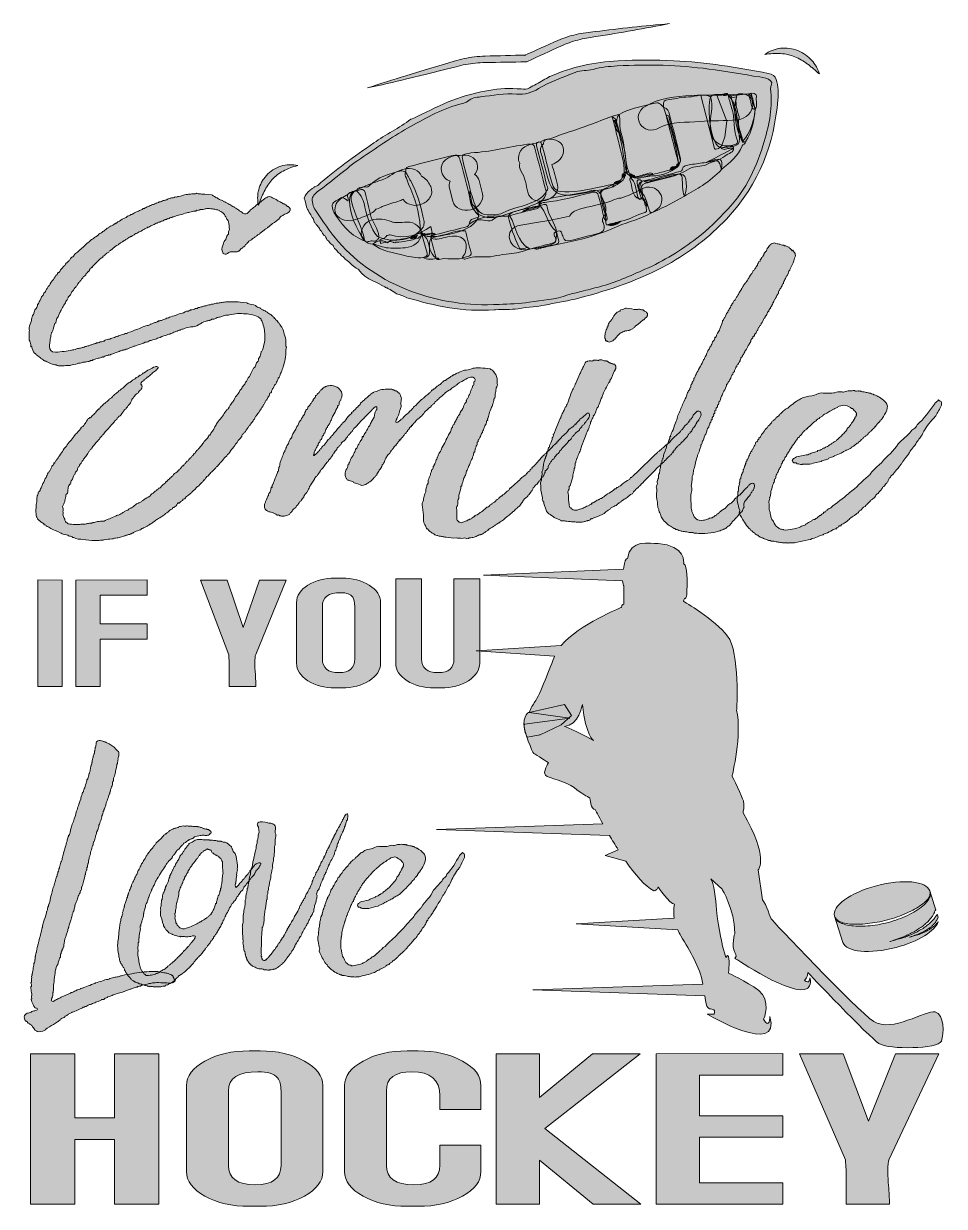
# Model space of a CAD drawing. Header units: inches. Extents: x 0.9 to 14.1, y -17.4 to -0.4.
import ezdxf

# ---------------------------------------------------------------- set-up
doc = ezdxf.new("R2010")
doc.units = ezdxf.units.IN
doc.header["$MEASUREMENT"] = 0
doc.layers.add('Layer 1', color=7, linetype='Continuous')

# ---------------------------------------------------------------- blocks, each defined once
blk = doc.blocks.new('block 3')
at = {"layer": 'Layer 1', "true_color": 0xf2f2f2}
h = blk.add_hatch(color=7, dxfattribs=at)
h.dxf.hatch_style = 2
h.paths.add_polyline_path([(2.844, -17.343), (2.208, -17.343), (2.208, -16.413), (1.639, -16.413), (1.639, -17.343), (1.003, -17.343), (1.003, -15.187), (1.639, -15.187), (1.639, -16.104), (2.208, -16.104), (2.208, -15.187), (2.844, -15.187)])
h = blk.add_hatch(color=7, dxfattribs=at)
h.dxf.hatch_style = 2
edge = h.paths.add_edge_path()
edge.add_spline(control_points=[(5.195, -16.876), (5.195, -17.013), (5.107, -17.13), (4.931, -17.227), (4.755, -17.325), (4.543, -17.373), (4.295, -17.373), (4.295, -17.373), (4.139, -17.373), (4.139, -17.373), (3.892, -17.373), (3.68, -17.325), (3.504, -17.227), (3.328, -17.13), (3.24, -17.013), (3.24, -16.876), (3.24, -16.876), (3.24, -15.642), (3.24, -15.642), (3.24, -15.505), (3.328, -15.388), (3.504, -15.29), (3.68, -15.193), (3.892, -15.144), (4.139, -15.144), (4.139, -15.144), (4.295, -15.144), (4.295, -15.144), (4.543, -15.144), (4.755, -15.193), (4.931, -15.29), (5.107, -15.388), (5.195, -15.505), (5.195, -15.642), (5.195, -15.642), (5.195, -16.876), (5.195, -16.876)], knot_values=[0, 0, 0, 0, 1, 1, 1, 2, 2, 2, 3, 3, 3, 4, 4, 4, 5, 5, 5, 6, 6, 6, 7, 7, 7, 8, 8, 8, 9, 9, 9, 10, 10, 10, 11, 11, 11, 12, 12, 12, 12], degree=3, periodic=1)
edge = h.paths.add_edge_path()
edge.add_spline(control_points=[(4.595, -16.786), (4.595, -16.786), (4.595, -15.721), (4.595, -15.721), (4.595, -15.635), (4.579, -15.572), (4.547, -15.533), (4.495, -15.473), (4.401, -15.443), (4.265, -15.443), (3.981, -15.443), (3.84, -15.536), (3.84, -15.721), (3.84, -15.721), (3.84, -16.786), (3.84, -16.786), (3.84, -16.972), (3.969, -17.064), (4.229, -17.064), (4.473, -17.064), (4.595, -16.972), (4.595, -16.786)], knot_values=[0, 0, 0, 0, 1, 1, 1, 2, 2, 2, 3, 3, 3, 4, 4, 4, 5, 5, 5, 6, 6, 6, 7, 7, 7, 7], degree=3, periodic=1)
h = blk.add_hatch(color=7, dxfattribs=at)
h.dxf.hatch_style = 2
edge = h.paths.add_edge_path()
edge.add_spline(control_points=[(7.462, -16.875), (7.462, -17.012), (7.374, -17.13), (7.198, -17.227), (7.022, -17.325), (6.81, -17.373), (6.562, -17.373), (6.562, -17.373), (6.406, -17.373), (6.406, -17.373), (6.158, -17.373), (5.946, -17.325), (5.771, -17.227), (5.595, -17.13), (5.507, -17.013), (5.507, -16.876), (5.507, -16.876), (5.507, -15.642), (5.507, -15.642), (5.507, -15.505), (5.595, -15.388), (5.771, -15.29), (5.946, -15.193), (6.158, -15.144), (6.406, -15.144), (6.406, -15.144), (6.562, -15.144), (6.562, -15.144), (6.81, -15.144), (7.022, -15.193), (7.198, -15.29), (7.374, -15.388), (7.462, -15.505), (7.462, -15.643), (7.462, -15.643), (7.462, -15.985), (7.462, -15.985), (7.462, -15.985), (6.874, -15.985), (6.874, -15.985), (6.874, -15.965), (6.874, -15.933), (6.874, -15.887), (6.874, -15.842), (6.874, -15.809), (6.874, -15.787), (6.874, -15.558), (6.74, -15.443), (6.472, -15.443), (6.228, -15.443), (6.106, -15.536), (6.106, -15.721), (6.106, -15.721), (6.106, -16.786), (6.106, -16.786), (6.106, -16.972), (6.238, -17.064), (6.502, -17.064), (6.75, -17.064), (6.874, -16.971), (6.874, -16.785), (6.874, -16.785), (6.874, -16.496), (6.874, -16.496), (6.874, -16.496), (7.462, -16.496), (7.462, -16.496), (7.462, -16.496), (7.462, -16.875), (7.462, -16.875)], knot_values=[0, 0, 0, 0, 1, 1, 1, 2, 2, 2, 3, 3, 3, 4, 4, 4, 5, 5, 5, 6, 6, 6, 7, 7, 7, 8, 8, 8, 9, 9, 9, 10, 10, 10, 11, 11, 11, 12, 12, 12, 13, 13, 13, 14, 14, 14, 15, 15, 15, 16, 16, 16, 17, 17, 17, 18, 18, 18, 19, 19, 19, 20, 20, 20, 21, 21, 21, 22, 22, 22, 23, 23, 23, 23], degree=3, periodic=1)
h = blk.add_hatch(color=7, dxfattribs=at)
h.dxf.hatch_style = 2
h.paths.add_polyline_path([(9.756, -17.343), (9.069, -17.343), (8.301, -16.712), (8.301, -17.343), (7.678, -17.343), (7.678, -15.187), (8.301, -15.187), (8.301, -15.812), (9.063, -15.187), (9.743, -15.187), (8.379, -16.259)])
h = blk.add_hatch(color=7, dxfattribs=at)
h.dxf.hatch_style = 2
h.paths.add_polyline_path([(11.792, -17.034), (11.792, -17.343), (9.974, -17.343), (9.974, -15.187), (11.792, -15.184), (11.792, -15.493), (10.598, -15.493), (10.598, -16.074), (11.792, -16.074), (11.792, -16.383), (10.598, -16.383), (10.598, -17.034)])
h = blk.add_hatch(color=7, dxfattribs=at)
h.dxf.hatch_style = 2
edge = h.paths.add_edge_path()
edge.add_spline(control_points=[(14.028, -15.187), (14.028, -15.187), (13.315, -16.699), (13.315, -16.699), (13.303, -16.726), (13.297, -16.782), (13.297, -16.868), (13.297, -16.922), (13.301, -17.001), (13.309, -17.108), (13.317, -17.214), (13.321, -17.292), (13.321, -17.343), (13.321, -17.343), (12.697, -17.343), (12.697, -17.343), (12.697, -17.343), (12.697, -16.845), (12.697, -16.845), (12.693, -16.801), (12.691, -16.754), (12.691, -16.706), (12.691, -16.706), (12.031, -15.187), (12.031, -15.187), (12.031, -15.187), (12.655, -15.187), (12.655, -15.187), (12.655, -15.187), (13.021, -16.151), (13.021, -16.151), (13.021, -16.151), (13.405, -15.187), (13.405, -15.187), (13.405, -15.187), (14.028, -15.187), (14.028, -15.187)], knot_values=[0, 0, 0, 0, 1, 1, 1, 2, 2, 2, 3, 3, 3, 4, 4, 4, 5, 5, 5, 6, 6, 6, 7, 7, 7, 8, 8, 8, 9, 9, 9, 10, 10, 10, 11, 11, 11, 12, 12, 12, 12], degree=3, periodic=1)
at = {"layer": 'Layer 1', "lineweight": 0}
for points in [[(2.844, -17.343), (2.208, -17.343), (2.208, -16.413), (1.639, -16.413), (1.639, -17.343), (1.003, -17.343), (1.003, -15.187), (1.639, -15.187), (1.639, -16.104), (2.208, -16.104), (2.208, -15.187), (2.844, -15.187), (2.844, -17.343)], [(9.756, -17.343), (9.069, -17.343), (8.301, -16.712), (8.301, -17.343), (7.678, -17.343), (7.678, -15.187), (8.301, -15.187), (8.301, -15.812), (9.063, -15.187), (9.743, -15.187), (8.379, -16.259), (9.756, -17.343)], [(11.792, -17.034), (11.792, -17.343), (9.974, -17.343), (9.974, -15.187), (11.792, -15.184), (11.792, -15.493), (10.598, -15.493), (10.598, -16.074), (11.792, -16.074), (11.792, -16.383), (10.598, -16.383), (10.598, -17.034), (11.792, -17.034)]]:
    blk.add_lwpolyline(points, dxfattribs=at)
for points, knots in [([(5.195, -16.876), (5.195, -17.013), (5.107, -17.13), (4.931, -17.227), (4.755, -17.325), (4.543, -17.373), (4.295, -17.373), (4.295, -17.373), (4.139, -17.373), (4.139, -17.373), (3.892, -17.373), (3.68, -17.325), (3.504, -17.227), (3.328, -17.13), (3.24, -17.013), (3.24, -16.876), (3.24, -16.876), (3.24, -15.642), (3.24, -15.642), (3.24, -15.505), (3.328, -15.388), (3.504, -15.29), (3.68, -15.193), (3.892, -15.144), (4.139, -15.144), (4.139, -15.144), (4.295, -15.144), (4.295, -15.144), (4.543, -15.144), (4.755, -15.193), (4.931, -15.29), (5.107, -15.388), (5.195, -15.505), (5.195, -15.642), (5.195, -15.642), (5.195, -16.876), (5.195, -16.876)], [0, 0, 0, 0, 1, 1, 1, 2, 2, 2, 3, 3, 3, 4, 4, 4, 5, 5, 5, 6, 6, 6, 7, 7, 7, 8, 8, 8, 9, 9, 9, 10, 10, 10, 11, 11, 11, 12, 12, 12, 12]), ([(7.462, -16.875), (7.462, -17.012), (7.374, -17.13), (7.198, -17.227), (7.022, -17.325), (6.81, -17.373), (6.562, -17.373), (6.562, -17.373), (6.406, -17.373), (6.406, -17.373), (6.158, -17.373), (5.946, -17.325), (5.771, -17.227), (5.595, -17.13), (5.507, -17.013), (5.507, -16.876), (5.507, -16.876), (5.507, -15.642), (5.507, -15.642), (5.507, -15.505), (5.595, -15.388), (5.771, -15.29), (5.946, -15.193), (6.158, -15.144), (6.406, -15.144), (6.406, -15.144), (6.562, -15.144), (6.562, -15.144), (6.81, -15.144), (7.022, -15.193), (7.198, -15.29), (7.374, -15.388), (7.462, -15.505), (7.462, -15.643), (7.462, -15.643), (7.462, -15.985), (7.462, -15.985), (7.462, -15.985), (6.874, -15.985), (6.874, -15.985), (6.874, -15.965), (6.874, -15.933), (6.874, -15.887), (6.874, -15.842), (6.874, -15.809), (6.874, -15.787), (6.874, -15.558), (6.74, -15.443), (6.472, -15.443), (6.228, -15.443), (6.106, -15.536), (6.106, -15.721), (6.106, -15.721), (6.106, -16.786), (6.106, -16.786), (6.106, -16.972), (6.238, -17.064), (6.502, -17.064), (6.75, -17.064), (6.874, -16.971), (6.874, -16.785), (6.874, -16.785), (6.874, -16.496), (6.874, -16.496), (6.874, -16.496), (7.462, -16.496), (7.462, -16.496), (7.462, -16.496), (7.462, -16.875), (7.462, -16.875)], [0, 0, 0, 0, 1, 1, 1, 2, 2, 2, 3, 3, 3, 4, 4, 4, 5, 5, 5, 6, 6, 6, 7, 7, 7, 8, 8, 8, 9, 9, 9, 10, 10, 10, 11, 11, 11, 12, 12, 12, 13, 13, 13, 14, 14, 14, 15, 15, 15, 16, 16, 16, 17, 17, 17, 18, 18, 18, 19, 19, 19, 20, 20, 20, 21, 21, 21, 22, 22, 22, 23, 23, 23, 23]), ([(14.028, -15.187), (14.028, -15.187), (13.315, -16.699), (13.315, -16.699), (13.303, -16.726), (13.297, -16.782), (13.297, -16.868), (13.297, -16.922), (13.301, -17.001), (13.309, -17.108), (13.317, -17.214), (13.321, -17.292), (13.321, -17.343), (13.321, -17.343), (12.697, -17.343), (12.697, -17.343), (12.697, -17.343), (12.697, -16.845), (12.697, -16.845), (12.693, -16.801), (12.691, -16.754), (12.691, -16.706), (12.691, -16.706), (12.031, -15.187), (12.031, -15.187), (12.031, -15.187), (12.655, -15.187), (12.655, -15.187), (12.655, -15.187), (13.021, -16.151), (13.021, -16.151), (13.021, -16.151), (13.405, -15.187), (13.405, -15.187), (13.405, -15.187), (14.028, -15.187), (14.028, -15.187)], [0, 0, 0, 0, 1, 1, 1, 2, 2, 2, 3, 3, 3, 4, 4, 4, 5, 5, 5, 6, 6, 6, 7, 7, 7, 8, 8, 8, 9, 9, 9, 10, 10, 10, 11, 11, 11, 12, 12, 12, 12]), ([(4.595, -16.786), (4.595, -16.786), (4.595, -15.721), (4.595, -15.721), (4.595, -15.635), (4.579, -15.572), (4.547, -15.533), (4.495, -15.473), (4.401, -15.443), (4.265, -15.443), (3.981, -15.443), (3.84, -15.536), (3.84, -15.721), (3.84, -15.721), (3.84, -16.786), (3.84, -16.786), (3.84, -16.972), (3.969, -17.064), (4.229, -17.064), (4.473, -17.064), (4.595, -16.972), (4.595, -16.786)], [0, 0, 0, 0, 1, 1, 1, 2, 2, 2, 3, 3, 3, 4, 4, 4, 5, 5, 5, 6, 6, 6, 7, 7, 7, 7])]:
    blk.add_open_spline(points, degree=3, knots=knots, dxfattribs=at)
blk = doc.blocks.new('block 5')
at = {"layer": 'Layer 1', "true_color": 0xff0000}
h = blk.add_hatch(color=1, dxfattribs=at)
h.dxf.hatch_style = 2
edge = h.paths.add_edge_path()
edge.add_spline(control_points=[(4.679, -3.137), (4.672, -3.137), (4.657, -3.148), (4.65, -3.148), (4.635, -3.142), (4.65, -3.154), (4.643, -3.154), (4.635, -3.16), (4.628, -3.154), (4.621, -3.165), (4.613, -3.165), (4.606, -3.177), (4.599, -3.177), (4.591, -3.177), (4.569, -3.206), (4.569, -3.212), (4.547, -3.229), (4.51, -3.269), (4.481, -3.275), (4.473, -3.281), (4.451, -3.298), (4.444, -3.304), (4.437, -3.31), (4.444, -3.31), (4.437, -3.316), (4.422, -3.321), (4.422, -3.327), (4.415, -3.333), (4.407, -3.333), (4.4, -3.333), (4.4, -3.339), (4.4, -3.344), (4.393, -3.35), (4.378, -3.356), (4.37, -3.362), (4.356, -3.373), (4.348, -3.379), (4.334, -3.385), (4.326, -3.402), (4.312, -3.408), (4.297, -3.414), (4.29, -3.437), (4.275, -3.437), (4.26, -3.442), (4.245, -3.46), (4.238, -3.466), (4.223, -3.483), (4.231, -3.466), (4.223, -3.471), (4.216, -3.477), (4.216, -3.483), (4.201, -3.489), (4.179, -3.5), (4.172, -3.517), (4.142, -3.529), (4.128, -3.535), (4.12, -3.558), (4.106, -3.569), (4.098, -3.575), (4.076, -3.592), (4.076, -3.604), (4.076, -3.604), (4.054, -3.621), (4.054, -3.621), (4.047, -3.621), (4.039, -3.627), (4.039, -3.633), (4.039, -3.644), (4.025, -3.639), (4.017, -3.644), (4.01, -3.65), (4.01, -3.667), (3.995, -3.673), (3.995, -3.679), (3.988, -3.673), (3.981, -3.679), (3.981, -3.685), (3.981, -3.685), (3.966, -3.685), (3.936, -3.691), (3.914, -3.685), (3.885, -3.685), (3.863, -3.679), (3.826, -3.714), (3.811, -3.719), (3.804, -3.719), (3.782, -3.719), (3.774, -3.714), (3.767, -3.708), (3.782, -3.708), (3.767, -3.708), (3.76, -3.708), (3.76, -3.702), (3.76, -3.696), (3.745, -3.667), (3.745, -3.627), (3.76, -3.598), (3.767, -3.575), (3.774, -3.546), (3.789, -3.523), (3.797, -3.512), (3.804, -3.523), (3.804, -3.506), (3.811, -3.483), (3.819, -3.466), (3.826, -3.448), (3.833, -3.437), (3.833, -3.442), (3.841, -3.437), (3.841, -3.431), (3.841, -3.419), (3.841, -3.408), (3.841, -3.396), (3.855, -3.379), (3.855, -3.362), (3.848, -3.327), (3.855, -3.298), (3.841, -3.258), (3.841, -3.252), (3.833, -3.235), (3.826, -3.229), (3.819, -3.217), (3.811, -3.194), (3.804, -3.183), (3.789, -3.177), (3.789, -3.154), (3.774, -3.142), (3.76, -3.125), (3.738, -3.114), (3.716, -3.102), (3.708, -3.096), (3.716, -3.09), (3.701, -3.09), (3.694, -3.085), (3.686, -3.085), (3.671, -3.085), (3.657, -3.079), (3.635, -3.073), (3.613, -3.073), (3.583, -3.067), (3.554, -3.067), (3.532, -3.067), (3.51, -3.067), (3.502, -3.079), (3.48, -3.079), (3.473, -3.079), (3.429, -3.079), (3.429, -3.085), (3.429, -3.09), (3.392, -3.096), (3.385, -3.09), (3.37, -3.09), (3.385, -3.096), (3.377, -3.102), (3.377, -3.102), (3.362, -3.102), (3.362, -3.102), (3.355, -3.102), (3.326, -3.102), (3.326, -3.108), (3.318, -3.114), (3.289, -3.119), (3.289, -3.119), (3.274, -3.119), (3.274, -3.125), (3.259, -3.125), (3.245, -3.125), (3.193, -3.142), (3.186, -3.148), (3.164, -3.154), (3.127, -3.165), (3.105, -3.165), (3.09, -3.165), (3.09, -3.171), (3.083, -3.177), (3.076, -3.183), (3.061, -3.183), (3.053, -3.183), (3.046, -3.183), (3.039, -3.189), (3.031, -3.194), (3.024, -3.2), (3.009, -3.194), (3.002, -3.2), (3.002, -3.206), (2.987, -3.212), (2.98, -3.212), (2.973, -3.212), (2.965, -3.206), (2.965, -3.212), (2.965, -3.223), (2.943, -3.223), (2.936, -3.223), (2.928, -3.223), (2.906, -3.246), (2.892, -3.246), (2.892, -3.246), (2.884, -3.246), (2.877, -3.246), (2.877, -3.246), (2.877, -3.252), (2.869, -3.252), (2.869, -3.252), (2.862, -3.252), (2.862, -3.252), (2.855, -3.258), (2.869, -3.264), (2.855, -3.264), (2.847, -3.264), (2.847, -3.264), (2.84, -3.264), (2.833, -3.264), (2.825, -3.269), (2.825, -3.275), (2.818, -3.281), (2.811, -3.275), (2.803, -3.275), (2.789, -3.292), (2.766, -3.298), (2.744, -3.31), (2.744, -3.31), (2.73, -3.316), (2.73, -3.316), (2.715, -3.316), (2.708, -3.327), (2.7, -3.333), (2.693, -3.339), (2.678, -3.327), (2.678, -3.344), (2.678, -3.35), (2.641, -3.35), (2.641, -3.356), (2.634, -3.362), (2.59, -3.396), (2.575, -3.396), (2.56, -3.391), (2.531, -3.425), (2.524, -3.425), (2.509, -3.419), (2.487, -3.448), (2.48, -3.448), (2.465, -3.448), (2.457, -3.471), (2.443, -3.466), (2.443, -3.466), (2.413, -3.483), (2.406, -3.483), (2.406, -3.494), (2.377, -3.506), (2.369, -3.512), (2.362, -3.517), (2.332, -3.535), (2.332, -3.535), (2.332, -3.541), (2.31, -3.546), (2.303, -3.552), (2.288, -3.564), (2.281, -3.569), (2.266, -3.581), (2.266, -3.581), (2.266, -3.581), (2.266, -3.587), (2.259, -3.592), (2.244, -3.592), (2.237, -3.598), (2.229, -3.604), (2.207, -3.616), (2.207, -3.621), (2.2, -3.633), (2.178, -3.633), (2.178, -3.644), (2.178, -3.644), (2.148, -3.667), (2.148, -3.667), (2.134, -3.667), (2.134, -3.679), (2.126, -3.691), (2.112, -3.696), (2.097, -3.708), (2.09, -3.714), (2.082, -3.719), (2.067, -3.737), (2.067, -3.737), (2.06, -3.742), (2.053, -3.748), (2.045, -3.748), (2.038, -3.748), (2.038, -3.76), (2.038, -3.766), (2.009, -3.777), (1.994, -3.8), (1.972, -3.817), (1.972, -3.823), (1.964, -3.823), (1.964, -3.823), (1.957, -3.829), (1.964, -3.829), (1.95, -3.841), (1.935, -3.846), (1.95, -3.846), (1.942, -3.852), (1.935, -3.858), (1.935, -3.846), (1.928, -3.858), (1.92, -3.869), (1.898, -3.892), (1.891, -3.898), (1.891, -3.904), (1.891, -3.904), (1.891, -3.91), (1.884, -3.91), (1.884, -3.904), (1.876, -3.91), (1.876, -3.916), (1.869, -3.916), (1.869, -3.927), (1.861, -3.95), (1.869, -3.927), (1.854, -3.933), (1.854, -3.939), (1.847, -3.95), (1.847, -3.956), (1.839, -3.962), (1.839, -3.967), (1.832, -3.973), (1.825, -3.973), (1.825, -3.962), (1.825, -3.973), (1.817, -3.985), (1.81, -3.991), (1.803, -3.996), (1.803, -4.008), (1.788, -4.025), (1.781, -4.031), (1.773, -4.037), (1.758, -4.042), (1.758, -4.048), (1.758, -4.054), (1.751, -4.071), (1.744, -4.071), (1.729, -4.083), (1.729, -4.094), (1.714, -4.106), (1.707, -4.112), (1.7, -4.117), (1.7, -4.123), (1.707, -4.135), (1.692, -4.117), (1.692, -4.129), (1.692, -4.135), (1.678, -4.158), (1.67, -4.169), (1.663, -4.175), (1.655, -4.198), (1.641, -4.204), (1.626, -4.21), (1.633, -4.221), (1.626, -4.227), (1.619, -4.239), (1.604, -4.25), (1.597, -4.262), (1.582, -4.291), (1.575, -4.314), (1.545, -4.337), (1.538, -4.348), (1.538, -4.366), (1.53, -4.377), (1.523, -4.383), (1.516, -4.389), (1.508, -4.4), (1.508, -4.406), (1.501, -4.435), (1.494, -4.435), (1.486, -4.435), (1.479, -4.464), (1.472, -4.469), (1.457, -4.492), (1.442, -4.516), (1.435, -4.539), (1.427, -4.556), (1.42, -4.562), (1.413, -4.579), (1.413, -4.585), (1.398, -4.625), (1.391, -4.631), (1.369, -4.631), (1.376, -4.723), (1.354, -4.717), (1.346, -4.717), (1.324, -4.804), (1.324, -4.816), (1.317, -4.827), (1.31, -4.839), (1.302, -4.85), (1.295, -4.873), (1.295, -4.902), (1.288, -4.925), (1.28, -4.948), (1.288, -4.966), (1.28, -4.983), (1.28, -5.006), (1.273, -5.029), (1.273, -5.046), (1.28, -5.093), (1.295, -5.127), (1.361, -5.127), (1.398, -5.127), (1.449, -5.116), (1.486, -5.116), (1.523, -5.11), (1.567, -5.104), (1.604, -5.093), (1.633, -5.093), (1.655, -5.081), (1.678, -5.075), (1.7, -5.069), (1.714, -5.069), (1.736, -5.064), (1.736, -5.058), (1.751, -5.058), (1.758, -5.058), (1.766, -5.058), (1.781, -5.046), (1.788, -5.046), (1.803, -5.046), (1.817, -5.035), (1.839, -5.035), (1.839, -5.035), (1.869, -5.023), (1.869, -5.023), (1.869, -5.023), (1.913, -5.006), (1.92, -5.006), (1.928, -5.006), (1.935, -5), (1.942, -5), (1.95, -5), (1.942, -4.994), (1.95, -4.994), (1.957, -4.994), (1.987, -4.989), (1.987, -4.989), (1.987, -4.977), (2.016, -4.977), (2.023, -4.977), (2.031, -4.977), (2.038, -4.966), (2.045, -4.966), (2.045, -4.966), (2.06, -4.971), (2.06, -4.966), (2.06, -4.966), (2.075, -4.954), (2.067, -4.954), (2.09, -4.948), (2.119, -4.942), (2.141, -4.937), (2.163, -4.925), (2.178, -4.919), (2.207, -4.914), (2.215, -4.908), (2.222, -4.902), (2.237, -4.902), (2.237, -4.902), (2.251, -4.896), (2.259, -4.896), (2.266, -4.891), (2.288, -4.879), (2.31, -4.879), (2.31, -4.879), (2.34, -4.867), (2.347, -4.867), (2.354, -4.862), (2.369, -4.856), (2.384, -4.856), (2.384, -4.856), (2.399, -4.85), (2.399, -4.844), (2.399, -4.844), (2.443, -4.833), (2.443, -4.833), (2.457, -4.833), (2.494, -4.804), (2.509, -4.804), (2.509, -4.804), (2.575, -4.787), (2.575, -4.781), (2.575, -4.775), (2.634, -4.758), (2.641, -4.752), (2.663, -4.746), (2.686, -4.746), (2.708, -4.735), (2.708, -4.729), (2.715, -4.735), (2.722, -4.729), (2.73, -4.723), (2.708, -4.723), (2.73, -4.723), (2.752, -4.717), (2.752, -4.712), (2.774, -4.706), (2.789, -4.7), (2.811, -4.7), (2.818, -4.689), (2.825, -4.683), (2.825, -4.689), (2.833, -4.689), (2.84, -4.683), (2.825, -4.677), (2.84, -4.677), (2.862, -4.677), (2.877, -4.671), (2.892, -4.666), (2.906, -4.66), (2.921, -4.654), (2.943, -4.648), (2.95, -4.642), (2.958, -4.637), (2.965, -4.637), (2.98, -4.637), (2.98, -4.631), (2.995, -4.625), (3.024, -4.614), (3.053, -4.608), (3.09, -4.596), (3.12, -4.585), (3.149, -4.567), (3.179, -4.567), (3.201, -4.562), (3.237, -4.533), (3.259, -4.539), (3.267, -4.539), (3.282, -4.527), (3.296, -4.521), (3.296, -4.521), (3.333, -4.516), (3.34, -4.516), (3.348, -4.51), (3.355, -4.504), (3.37, -4.498), (3.377, -4.498), (3.392, -4.498), (3.399, -4.498), (3.399, -4.492), (3.399, -4.487), (3.407, -4.487), (3.421, -4.487), (3.429, -4.481), (3.436, -4.481), (3.443, -4.475), (3.458, -4.475), (3.465, -4.475), (3.48, -4.469), (3.488, -4.464), (3.495, -4.464), (3.502, -4.458), (3.524, -4.464), (3.532, -4.458), (3.532, -4.441), (3.583, -4.452), (3.591, -4.441), (3.598, -4.435), (3.62, -4.441), (3.635, -4.435), (3.649, -4.423), (3.679, -4.423), (3.694, -4.423), (3.716, -4.417), (3.73, -4.417), (3.752, -4.412), (3.774, -4.406), (3.797, -4.406), (3.826, -4.406), (3.878, -4.406), (3.929, -4.4), (3.981, -4.406), (3.995, -4.406), (4.128, -4.417), (4.12, -4.429), (4.12, -4.435), (4.216, -4.446), (4.231, -4.458), (4.231, -4.464), (4.253, -4.475), (4.26, -4.481), (4.267, -4.481), (4.29, -4.487), (4.297, -4.492), (4.304, -4.498), (4.29, -4.504), (4.304, -4.504), (4.319, -4.504), (4.304, -4.504), (4.312, -4.51), (4.334, -4.51), (4.334, -4.527), (4.348, -4.527), (4.363, -4.527), (4.37, -4.544), (4.378, -4.544), (4.393, -4.544), (4.4, -4.556), (4.407, -4.562), (4.422, -4.573), (4.451, -4.585), (4.459, -4.596), (4.466, -4.602), (4.473, -4.608), (4.481, -4.614), (4.488, -4.619), (4.481, -4.619), (4.481, -4.625), (4.488, -4.631), (4.488, -4.619), (4.503, -4.631), (4.503, -4.637), (4.488, -4.637), (4.503, -4.642), (4.51, -4.648), (4.525, -4.648), (4.518, -4.66), (4.518, -4.666), (4.525, -4.66), (4.532, -4.666), (4.54, -4.677), (4.554, -4.706), (4.569, -4.712), (4.569, -4.712), (4.576, -4.729), (4.576, -4.729), (4.576, -4.729), (4.599, -4.758), (4.599, -4.758), (4.606, -4.758), (4.635, -4.827), (4.635, -4.839), (4.643, -4.873), (4.657, -4.914), (4.665, -4.948), (4.665, -4.971), (4.665, -4.994), (4.665, -5.023), (4.665, -5.035), (4.665, -5.041), (4.672, -5.052), (4.672, -5.064), (4.665, -5.081), (4.665, -5.098), (4.665, -5.139), (4.665, -5.185), (4.657, -5.225), (4.65, -5.266), (4.635, -5.3), (4.628, -5.335), (4.621, -5.364), (4.606, -5.387), (4.599, -5.416), (4.591, -5.427), (4.584, -5.433), (4.584, -5.444), (4.584, -5.462), (4.569, -5.473), (4.569, -5.485), (4.569, -5.508), (4.562, -5.485), (4.562, -5.491), (4.554, -5.496), (4.554, -5.502), (4.554, -5.508), (4.547, -5.525), (4.54, -5.537), (4.532, -5.554), (4.525, -5.566), (4.525, -5.583), (4.51, -5.589), (4.503, -5.6), (4.488, -5.623), (4.488, -5.635), (4.488, -5.641), (4.488, -5.641), (4.481, -5.641), (4.473, -5.641), (4.473, -5.652), (4.473, -5.652), (4.466, -5.669), (4.459, -5.681), (4.459, -5.698), (4.459, -5.693), (4.451, -5.71), (4.451, -5.71), (4.444, -5.716), (4.444, -5.704), (4.437, -5.716), (4.429, -5.733), (4.429, -5.744), (4.415, -5.762), (4.407, -5.768), (4.4, -5.785), (4.4, -5.796), (4.393, -5.802), (4.393, -5.796), (4.393, -5.808), (4.393, -5.819), (4.385, -5.814), (4.378, -5.819), (4.37, -5.831), (4.37, -5.843), (4.363, -5.854), (4.356, -5.866), (4.348, -5.871), (4.341, -5.889), (4.319, -5.929), (4.282, -5.981), (4.253, -6.021), (4.245, -6.033), (4.238, -6.033), (4.238, -6.039), (4.231, -6.044), (4.238, -6.05), (4.231, -6.05), (4.216, -6.056), (4.223, -6.079), (4.216, -6.085), (4.201, -6.091), (4.201, -6.096), (4.194, -6.108), (4.194, -6.114), (4.187, -6.137), (4.172, -6.137), (4.164, -6.137), (4.164, -6.171), (4.157, -6.171), (4.15, -6.171), (4.142, -6.166), (4.142, -6.177), (4.142, -6.183), (4.142, -6.183), (4.135, -6.189), (4.12, -6.212), (4.098, -6.235), (4.084, -6.264), (4.076, -6.275), (4.061, -6.281), (4.054, -6.293), (4.047, -6.31), (4.032, -6.316), (4.032, -6.333), (4.025, -6.35), (4.003, -6.368), (3.988, -6.385), (3.981, -6.396), (3.973, -6.408), (3.966, -6.419), (3.966, -6.425), (3.951, -6.437), (3.944, -6.443), (3.936, -6.471), (3.9, -6.5), (3.885, -6.523), (3.878, -6.535), (3.841, -6.587), (3.841, -6.587), (3.833, -6.581), (3.819, -6.604), (3.819, -6.61), (3.811, -6.621), (3.804, -6.621), (3.797, -6.627), (3.782, -6.644), (3.76, -6.673), (3.738, -6.696), (3.73, -6.714), (3.708, -6.725), (3.701, -6.743), (3.694, -6.748), (3.686, -6.766), (3.679, -6.766), (3.671, -6.76), (3.657, -6.783), (3.657, -6.789), (3.649, -6.795), (3.605, -6.841), (3.605, -6.841), (3.613, -6.841), (3.583, -6.852), (3.583, -6.852), (3.583, -6.858), (3.583, -6.864), (3.576, -6.87), (3.576, -6.881), (3.554, -6.881), (3.554, -6.893), (3.546, -6.91), (3.546, -6.898), (3.532, -6.91), (3.524, -6.916), (3.517, -6.927), (3.51, -6.933), (3.51, -6.939), (3.502, -6.945), (3.502, -6.95), (3.488, -6.973), (3.495, -6.95), (3.488, -6.962), (3.488, -6.962), (3.473, -6.979), (3.473, -6.979), (3.473, -6.991), (3.465, -6.985), (3.458, -6.996), (3.443, -7.014), (3.429, -7.02), (3.421, -7.037), (3.414, -7.048), (3.385, -7.06), (3.377, -7.071), (3.377, -7.077), (3.355, -7.1), (3.355, -7.1), (3.348, -7.1), (3.318, -7.129), (3.318, -7.135), (3.311, -7.146), (3.296, -7.152), (3.282, -7.164), (3.274, -7.17), (3.267, -7.181), (3.252, -7.187), (3.23, -7.198), (3.23, -7.21), (3.215, -7.227), (3.208, -7.227), (3.201, -7.227), (3.193, -7.233), (3.193, -7.233), (3.186, -7.245), (3.186, -7.25), (3.186, -7.256), (3.179, -7.25), (3.171, -7.256), (3.164, -7.262), (3.164, -7.268), (3.164, -7.268), (3.156, -7.273), (3.149, -7.273), (3.142, -7.279), (3.142, -7.285), (3.134, -7.285), (3.134, -7.291), (3.12, -7.296), (3.134, -7.273), (3.112, -7.296), (3.098, -7.32), (3.083, -7.337), (3.061, -7.348), (3.061, -7.354), (3.053, -7.354), (3.046, -7.354), (3.039, -7.354), (3.039, -7.366), (3.039, -7.371), (3.031, -7.377), (3.024, -7.377), (3.017, -7.383), (2.995, -7.389), (2.98, -7.418), (2.958, -7.429), (2.943, -7.435), (2.936, -7.446), (2.928, -7.452), (2.921, -7.458), (2.906, -7.464), (2.906, -7.47), (2.899, -7.475), (2.855, -7.504), (2.847, -7.504), (2.84, -7.504), (2.84, -7.521), (2.825, -7.521), (2.811, -7.527), (2.789, -7.545), (2.781, -7.55), (2.774, -7.556), (2.752, -7.573), (2.744, -7.579), (2.744, -7.579), (2.73, -7.585), (2.73, -7.585), (2.722, -7.585), (2.73, -7.591), (2.73, -7.591), (2.722, -7.591), (2.722, -7.591), (2.715, -7.591), (2.715, -7.596), (2.708, -7.602), (2.7, -7.608), (2.693, -7.608), (2.686, -7.614), (2.678, -7.614), (2.678, -7.62), (2.678, -7.62), (2.678, -7.625), (2.678, -7.625), (2.656, -7.631), (2.656, -7.631), (2.649, -7.631), (2.619, -7.643), (2.619, -7.648), (2.619, -7.66), (2.605, -7.654), (2.597, -7.654), (2.59, -7.66), (2.59, -7.666), (2.583, -7.671), (2.575, -7.671), (2.568, -7.677), (2.56, -7.677), (2.531, -7.689), (2.509, -7.7), (2.48, -7.712), (2.472, -7.718), (2.465, -7.723), (2.457, -7.723), (2.457, -7.729), (2.443, -7.729), (2.435, -7.729), (2.428, -7.735), (2.443, -7.735), (2.428, -7.741), (2.413, -7.741), (2.406, -7.741), (2.399, -7.746), (2.391, -7.746), (2.354, -7.758), (2.354, -7.758), (2.354, -7.764), (2.266, -7.781), (2.259, -7.787), (2.244, -7.793), (2.2, -7.787), (2.2, -7.798), (2.193, -7.804), (2.185, -7.798), (2.171, -7.804), (2.126, -7.804), (2.104, -7.81), (2.06, -7.816), (2.053, -7.816), (2.053, -7.821), (2.045, -7.821), (2.038, -7.821), (2.023, -7.821), (2.009, -7.821), (1.994, -7.827), (1.979, -7.827), (1.972, -7.827), (1.957, -7.827), (1.942, -7.827), (1.928, -7.827), (1.869, -7.827), (1.81, -7.821), (1.751, -7.81), (1.729, -7.81), (1.641, -7.804), (1.633, -7.787), (1.633, -7.781), (1.619, -7.781), (1.611, -7.781), (1.597, -7.775), (1.604, -7.775), (1.589, -7.77), (1.575, -7.764), (1.552, -7.764), (1.538, -7.752), (1.53, -7.746), (1.442, -7.735), (1.442, -7.723), (1.449, -7.723), (1.346, -7.677), (1.332, -7.671), (1.31, -7.66), (1.28, -7.648), (1.265, -7.637), (1.258, -7.631), (1.221, -7.62), (1.221, -7.608), (1.221, -7.602), (1.207, -7.602), (1.199, -7.602), (1.185, -7.596), (1.199, -7.596), (1.199, -7.591), (1.185, -7.579), (1.17, -7.573), (1.155, -7.562), (1.148, -7.556), (1.104, -7.521), (1.104, -7.516), (1.111, -7.51), (1.089, -7.493), (1.089, -7.487), (1.082, -7.475), (1.082, -7.452), (1.082, -7.441), (1.082, -7.412), (1.074, -7.389), (1.082, -7.36), (1.082, -7.337), (1.082, -7.314), (1.089, -7.291), (1.104, -7.268), (1.089, -7.245), (1.096, -7.216), (1.096, -7.198), (1.104, -7.175), (1.111, -7.152), (1.111, -7.146), (1.118, -7.141), (1.118, -7.129), (1.118, -7.123), (1.126, -7.129), (1.126, -7.129), (1.14, -7.118), (1.14, -7.1), (1.148, -7.083), (1.155, -7.066), (1.17, -7.054), (1.17, -7.037), (1.185, -6.996), (1.199, -6.979), (1.214, -6.939), (1.221, -6.927), (1.229, -6.927), (1.229, -6.921), (1.236, -6.904), (1.243, -6.87), (1.258, -6.858), (1.273, -6.852), (1.265, -6.829), (1.28, -6.829), (1.28, -6.829), (1.295, -6.8), (1.295, -6.8), (1.302, -6.783), (1.31, -6.771), (1.31, -6.76), (1.317, -6.748), (1.324, -6.748), (1.332, -6.743), (1.332, -6.737), (1.339, -6.719), (1.339, -6.714), (1.354, -6.708), (1.346, -6.725), (1.354, -6.708), (1.354, -6.702), (1.354, -6.691), (1.361, -6.691), (1.376, -6.685), (1.369, -6.662), (1.383, -6.662), (1.383, -6.668), (1.413, -6.616), (1.42, -6.61), (1.435, -6.581), (1.457, -6.558), (1.472, -6.529), (1.486, -6.5), (1.516, -6.483), (1.53, -6.454), (1.545, -6.431), (1.567, -6.402), (1.589, -6.385), (1.597, -6.373), (1.611, -6.356), (1.619, -6.344), (1.619, -6.339), (1.633, -6.333), (1.633, -6.321), (1.633, -6.316), (1.641, -6.321), (1.641, -6.316), (1.641, -6.31), (1.655, -6.293), (1.663, -6.293), (1.67, -6.293), (1.678, -6.264), (1.692, -6.258), (1.707, -6.252), (1.736, -6.194), (1.744, -6.194), (1.751, -6.2), (1.781, -6.154), (1.788, -6.148), (1.803, -6.131), (1.81, -6.102), (1.832, -6.079), (1.839, -6.073), (1.847, -6.079), (1.847, -6.068), (1.847, -6.056), (1.854, -6.068), (1.861, -6.068), (1.876, -6.056), (1.884, -6.039), (1.898, -6.027), (1.913, -6.016), (1.935, -5.998), (1.942, -5.987), (1.95, -5.975), (1.95, -5.969), (1.957, -5.964), (1.964, -5.958), (1.979, -5.952), (1.979, -5.941), (1.979, -5.935), (1.987, -5.941), (1.994, -5.941), (1.994, -5.935), (1.994, -5.923), (2.001, -5.918), (2.016, -5.906), (2.031, -5.894), (2.045, -5.877), (2.053, -5.871), (2.053, -5.86), (2.067, -5.86), (2.082, -5.86), (2.067, -5.854), (2.075, -5.854), (2.09, -5.843), (2.09, -5.837), (2.104, -5.831), (2.112, -5.819), (2.134, -5.808), (2.134, -5.796), (2.134, -5.796), (2.163, -5.779), (2.163, -5.779), (2.171, -5.773), (2.185, -5.762), (2.185, -5.756), (2.178, -5.744), (2.193, -5.75), (2.2, -5.75), (2.2, -5.744), (2.2, -5.733), (2.207, -5.733), (2.222, -5.727), (2.222, -5.721), (2.237, -5.716), (2.244, -5.704), (2.251, -5.704), (2.259, -5.693), (2.259, -5.687), (2.281, -5.675), (2.288, -5.669), (2.303, -5.658), (2.31, -5.646), (2.325, -5.641), (2.347, -5.623), (2.369, -5.594), (2.399, -5.577), (2.406, -5.571), (2.413, -5.56), (2.428, -5.56), (2.428, -5.56), (2.457, -5.537), (2.457, -5.537), (2.465, -5.525), (2.487, -5.519), (2.494, -5.514), (2.502, -5.514), (2.516, -5.496), (2.516, -5.491), (2.516, -5.491), (2.546, -5.479), (2.546, -5.479), (2.553, -5.479), (2.56, -5.462), (2.568, -5.456), (2.575, -5.456), (2.575, -5.462), (2.583, -5.456), (2.59, -5.45), (2.59, -5.439), (2.605, -5.439), (2.627, -5.433), (2.605, -5.433), (2.612, -5.427), (2.619, -5.427), (2.627, -5.427), (2.634, -5.421), (2.656, -5.404), (2.678, -5.387), (2.708, -5.375), (2.737, -5.369), (2.759, -5.341), (2.789, -5.335), (2.803, -5.329), (2.825, -5.329), (2.833, -5.341), (2.84, -5.352), (2.818, -5.364), (2.818, -5.369), (2.818, -5.369), (2.818, -5.381), (2.811, -5.381), (2.796, -5.387), (2.796, -5.398), (2.781, -5.404), (2.759, -5.416), (2.744, -5.433), (2.73, -5.444), (2.715, -5.456), (2.7, -5.473), (2.686, -5.485), (2.678, -5.491), (2.678, -5.473), (2.671, -5.491), (2.671, -5.502), (2.671, -5.496), (2.656, -5.502), (2.656, -5.502), (2.663, -5.514), (2.656, -5.508), (2.641, -5.508), (2.641, -5.514), (2.641, -5.519), (2.634, -5.537), (2.634, -5.519), (2.627, -5.525), (2.619, -5.531), (2.627, -5.543), (2.612, -5.543), (2.605, -5.543), (2.597, -5.56), (2.59, -5.566), (2.583, -5.583), (2.583, -5.583), (2.597, -5.6), (2.605, -5.612), (2.605, -5.629), (2.597, -5.641), (2.597, -5.646), (2.583, -5.664), (2.583, -5.664), (2.575, -5.664), (2.546, -5.704), (2.546, -5.71), (2.546, -5.721), (2.538, -5.716), (2.524, -5.721), (2.509, -5.733), (2.494, -5.756), (2.487, -5.768), (2.487, -5.773), (2.472, -5.791), (2.465, -5.791), (2.457, -5.796), (2.457, -5.808), (2.457, -5.814), (2.45, -5.831), (2.443, -5.837), (2.435, -5.854), (2.428, -5.871), (2.399, -5.889), (2.399, -5.9), (2.391, -5.923), (2.384, -5.912), (2.377, -5.929), (2.377, -5.941), (2.354, -5.946), (2.347, -5.958), (2.34, -5.975), (2.325, -5.981), (2.325, -5.993), (2.318, -6.004), (2.303, -6.01), (2.303, -6.021), (2.296, -6.027), (2.296, -6.033), (2.288, -6.039), (2.288, -6.044), (2.274, -6.039), (2.274, -6.044), (2.266, -6.062), (2.251, -6.062), (2.244, -6.073), (2.244, -6.079), (2.237, -6.102), (2.222, -6.102), (2.222, -6.102), (2.207, -6.119), (2.207, -6.125), (2.207, -6.137), (2.2, -6.125), (2.193, -6.131), (2.193, -6.137), (2.193, -6.143), (2.185, -6.148), (2.171, -6.166), (2.156, -6.171), (2.148, -6.189), (2.134, -6.2), (2.112, -6.235), (2.09, -6.252), (2.067, -6.269), (2.06, -6.298), (2.038, -6.31), (2.031, -6.316), (2.016, -6.344), (2.009, -6.344), (2.001, -6.344), (1.994, -6.368), (1.994, -6.373), (1.987, -6.379), (1.972, -6.385), (1.972, -6.391), (1.957, -6.408), (1.95, -6.414), (1.942, -6.425), (1.928, -6.443), (1.92, -6.46), (1.898, -6.477), (1.898, -6.477), (1.884, -6.5), (1.884, -6.5), (1.884, -6.5), (1.884, -6.489), (1.876, -6.506), (1.876, -6.518), (1.869, -6.512), (1.861, -6.518), (1.861, -6.518), (1.854, -6.535), (1.854, -6.535), (1.854, -6.546), (1.847, -6.546), (1.839, -6.552), (1.832, -6.564), (1.825, -6.575), (1.817, -6.593), (1.803, -6.61), (1.788, -6.633), (1.773, -6.65), (1.766, -6.656), (1.758, -6.668), (1.758, -6.673), (1.758, -6.685), (1.751, -6.673), (1.751, -6.679), (1.744, -6.691), (1.736, -6.708), (1.729, -6.719), (1.722, -6.725), (1.707, -6.743), (1.707, -6.748), (1.707, -6.754), (1.707, -6.766), (1.7, -6.76), (1.692, -6.76), (1.692, -6.771), (1.685, -6.777), (1.678, -6.789), (1.678, -6.806), (1.67, -6.823), (1.663, -6.829), (1.655, -6.841), (1.648, -6.846), (1.641, -6.858), (1.648, -6.87), (1.641, -6.881), (1.633, -6.887), (1.626, -6.881), (1.626, -6.893), (1.619, -6.91), (1.611, -6.927), (1.604, -6.945), (1.604, -6.956), (1.589, -6.968), (1.582, -6.979), (1.582, -6.985), (1.582, -7.014), (1.575, -7.02), (1.567, -7.025), (1.56, -7.008), (1.56, -7.025), (1.56, -7.043), (1.56, -7.025), (1.552, -7.037), (1.545, -7.054), (1.545, -7.077), (1.538, -7.1), (1.538, -7.112), (1.538, -7.152), (1.523, -7.158), (1.523, -7.164), (1.516, -7.158), (1.516, -7.164), (1.508, -7.17), (1.508, -7.181), (1.508, -7.193), (1.501, -7.221), (1.494, -7.245), (1.494, -7.268), (1.486, -7.291), (1.472, -7.314), (1.464, -7.337), (1.464, -7.348), (1.472, -7.36), (1.472, -7.377), (1.472, -7.389), (1.464, -7.406), (1.472, -7.418), (1.472, -7.435), (1.464, -7.452), (1.472, -7.47), (1.479, -7.487), (1.479, -7.504), (1.494, -7.521), (1.494, -7.533), (1.508, -7.573), (1.53, -7.573), (1.523, -7.573), (1.545, -7.579), (1.545, -7.585), (1.552, -7.591), (1.582, -7.591), (1.589, -7.591), (1.626, -7.596), (1.663, -7.602), (1.7, -7.596), (1.714, -7.596), (1.729, -7.591), (1.751, -7.591), (1.758, -7.591), (1.773, -7.591), (1.788, -7.591), (1.795, -7.591), (1.803, -7.585), (1.81, -7.585), (1.825, -7.585), (1.847, -7.579), (1.861, -7.579), (1.861, -7.579), (1.884, -7.579), (1.884, -7.579), (1.891, -7.573), (1.884, -7.573), (1.898, -7.568), (1.92, -7.568), (1.942, -7.556), (1.964, -7.556), (1.972, -7.556), (2.009, -7.556), (2.009, -7.55), (2.016, -7.55), (2.038, -7.55), (2.038, -7.55), (2.053, -7.55), (2.067, -7.545), (2.075, -7.539), (2.097, -7.527), (2.112, -7.521), (2.134, -7.516), (2.163, -7.504), (2.185, -7.493), (2.222, -7.475), (2.222, -7.475), (2.237, -7.475), (2.237, -7.47), (2.237, -7.47), (2.244, -7.464), (2.251, -7.464), (2.266, -7.464), (2.281, -7.452), (2.296, -7.446), (2.31, -7.441), (2.325, -7.429), (2.34, -7.418), (2.347, -7.418), (2.34, -7.406), (2.354, -7.406), (2.362, -7.406), (2.377, -7.4), (2.384, -7.395), (2.391, -7.389), (2.399, -7.389), (2.399, -7.389), (2.406, -7.383), (2.406, -7.377), (2.413, -7.371), (2.421, -7.371), (2.428, -7.377), (2.435, -7.366), (2.435, -7.354), (2.443, -7.36), (2.45, -7.36), (2.457, -7.354), (2.48, -7.337), (2.48, -7.337), (2.48, -7.337), (2.524, -7.302), (2.524, -7.302), (2.524, -7.302), (2.553, -7.291), (2.553, -7.291), (2.546, -7.279), (2.583, -7.279), (2.59, -7.273), (2.597, -7.268), (2.597, -7.262), (2.605, -7.256), (2.619, -7.25), (2.634, -7.239), (2.649, -7.227), (2.671, -7.21), (2.715, -7.198), (2.73, -7.17), (2.744, -7.152), (2.781, -7.141), (2.789, -7.118), (2.789, -7.118), (2.796, -7.112), (2.796, -7.118), (2.811, -7.118), (2.803, -7.106), (2.811, -7.106), (2.811, -7.1), (2.818, -7.1), (2.825, -7.1), (2.833, -7.095), (2.825, -7.083), (2.84, -7.083), (2.84, -7.083), (2.847, -7.083), (2.84, -7.077), (2.84, -7.071), (2.855, -7.077), (2.862, -7.071), (2.862, -7.071), (2.877, -7.048), (2.877, -7.054), (2.877, -7.043), (2.921, -7.014), (2.936, -7.002), (2.936, -6.996), (2.936, -6.991), (2.943, -6.991), (2.943, -6.973), (2.943, -6.985), (2.958, -6.979), (2.965, -6.973), (2.973, -6.956), (2.98, -6.95), (2.987, -6.945), (2.98, -6.962), (2.995, -6.945), (2.995, -6.939), (2.995, -6.939), (3.002, -6.933), (3.002, -6.933), (3.009, -6.933), (3.009, -6.933), (3.009, -6.933), (3.017, -6.921), (3.017, -6.921), (3.024, -6.91), (3.039, -6.91), (3.046, -6.898), (3.053, -6.875), (3.083, -6.858), (3.105, -6.841), (3.105, -6.835), (3.112, -6.835), (3.12, -6.829), (3.12, -6.829), (3.12, -6.823), (3.12, -6.818), (3.127, -6.812), (3.134, -6.823), (3.134, -6.812), (3.134, -6.806), (3.142, -6.8), (3.149, -6.8), (3.156, -6.8), (3.156, -6.795), (3.156, -6.789), (3.156, -6.777), (3.156, -6.789), (3.164, -6.789), (3.171, -6.783), (3.164, -6.771), (3.171, -6.766), (3.186, -6.76), (3.179, -6.754), (3.193, -6.754), (3.201, -6.754), (3.208, -6.737), (3.208, -6.731), (3.223, -6.725), (3.23, -6.725), (3.23, -6.708), (3.237, -6.696), (3.267, -6.685), (3.267, -6.673), (3.267, -6.673), (3.282, -6.662), (3.282, -6.656), (3.289, -6.644), (3.304, -6.639), (3.311, -6.627), (3.318, -6.616), (3.34, -6.604), (3.34, -6.593), (3.34, -6.593), (3.348, -6.581), (3.348, -6.581), (3.362, -6.581), (3.37, -6.564), (3.37, -6.558), (3.377, -6.546), (3.385, -6.552), (3.385, -6.541), (3.392, -6.529), (3.407, -6.523), (3.414, -6.512), (3.421, -6.5), (3.429, -6.489), (3.436, -6.483), (3.451, -6.477), (3.465, -6.448), (3.473, -6.437), (3.48, -6.431), (3.51, -6.385), (3.517, -6.385), (3.517, -6.385), (3.561, -6.333), (3.561, -6.321), (3.561, -6.31), (3.568, -6.321), (3.576, -6.316), (3.583, -6.304), (3.583, -6.298), (3.591, -6.287), (3.598, -6.275), (3.613, -6.264), (3.62, -6.246), (3.627, -6.229), (3.635, -6.229), (3.642, -6.212), (3.649, -6.189), (3.664, -6.171), (3.671, -6.154), (3.679, -6.131), (3.708, -6.108), (3.723, -6.085), (3.745, -6.056), (3.767, -6.027), (3.782, -6.004), (3.789, -5.998), (3.819, -5.941), (3.833, -5.946), (3.833, -5.946), (3.87, -5.883), (3.878, -5.871), (3.878, -5.866), (3.885, -5.86), (3.892, -5.854), (3.907, -5.843), (3.907, -5.819), (3.922, -5.808), (3.929, -5.796), (3.936, -5.779), (3.944, -5.768), (3.958, -5.744), (3.988, -5.721), (3.995, -5.698), (3.995, -5.698), (4.003, -5.675), (4.003, -5.675), (4.017, -5.669), (4.017, -5.658), (4.032, -5.646), (4.032, -5.635), (4.039, -5.641), (4.039, -5.629), (4.054, -5.612), (4.061, -5.594), (4.076, -5.583), (4.084, -5.577), (4.084, -5.566), (4.084, -5.554), (4.091, -5.543), (4.091, -5.56), (4.098, -5.548), (4.106, -5.543), (4.106, -5.525), (4.113, -5.514), (4.128, -5.485), (4.157, -5.462), (4.164, -5.433), (4.172, -5.416), (4.201, -5.346), (4.216, -5.346), (4.231, -5.346), (4.238, -5.271), (4.26, -5.266), (4.275, -5.254), (4.267, -5.214), (4.282, -5.208), (4.29, -5.202), (4.304, -5.162), (4.304, -5.15), (4.312, -5.139), (4.304, -5.116), (4.319, -5.11), (4.341, -5.098), (4.341, -5.041), (4.348, -5.023), (4.363, -4.977), (4.363, -4.931), (4.363, -4.885), (4.363, -4.816), (4.348, -4.752), (4.326, -4.689), (4.326, -4.683), (4.319, -4.666), (4.312, -4.666), (4.304, -4.66), (4.312, -4.66), (4.312, -4.654), (4.304, -4.648), (4.297, -4.642), (4.29, -4.637), (4.26, -4.608), (4.231, -4.602), (4.187, -4.591), (4.12, -4.573), (4.047, -4.573), (3.973, -4.573), (3.936, -4.579), (3.892, -4.585), (3.855, -4.591), (3.841, -4.591), (3.841, -4.596), (3.819, -4.596), (3.811, -4.596), (3.797, -4.596), (3.789, -4.602), (3.767, -4.608), (3.745, -4.614), (3.73, -4.619), (3.708, -4.625), (3.694, -4.625), (3.679, -4.631), (3.671, -4.631), (3.657, -4.642), (3.657, -4.642), (3.642, -4.648), (3.62, -4.654), (3.605, -4.654), (3.598, -4.66), (3.583, -4.666), (3.583, -4.666), (3.583, -4.66), (3.568, -4.671), (3.568, -4.671), (3.561, -4.677), (3.532, -4.671), (3.524, -4.683), (3.524, -4.689), (3.495, -4.689), (3.488, -4.689), (3.48, -4.7), (3.473, -4.694), (3.465, -4.7), (3.451, -4.712), (3.429, -4.723), (3.414, -4.735), (3.377, -4.758), (3.348, -4.758), (3.304, -4.764), (3.282, -4.769), (3.215, -4.775), (3.201, -4.792), (3.193, -4.798), (3.179, -4.798), (3.171, -4.798), (3.156, -4.798), (3.164, -4.804), (3.156, -4.81), (3.149, -4.81), (3.142, -4.81), (3.134, -4.81), (3.12, -4.821), (3.09, -4.827), (3.076, -4.833), (3.053, -4.844), (3.039, -4.85), (3.017, -4.856), (3.009, -4.862), (3.009, -4.867), (3.002, -4.867), (2.987, -4.867), (2.98, -4.873), (2.973, -4.873), (2.936, -4.891), (2.892, -4.896), (2.862, -4.914), (2.84, -4.925), (2.811, -4.931), (2.796, -4.937), (2.781, -4.942), (2.774, -4.948), (2.759, -4.948), (2.737, -4.954), (2.73, -4.96), (2.715, -4.96), (2.7, -4.966), (2.693, -4.971), (2.686, -4.977), (2.671, -4.983), (2.663, -4.983), (2.649, -4.983), (2.612, -5), (2.575, -5.012), (2.546, -5.023), (2.538, -5.029), (2.509, -5.035), (2.509, -5.035), (2.509, -5.035), (2.494, -5.041), (2.487, -5.041), (2.487, -5.041), (2.457, -5.052), (2.457, -5.052), (2.457, -5.052), (2.428, -5.064), (2.428, -5.064), (2.413, -5.069), (2.406, -5.075), (2.391, -5.081), (2.377, -5.087), (2.362, -5.081), (2.354, -5.093), (2.347, -5.098), (2.34, -5.093), (2.332, -5.093), (2.325, -5.093), (2.325, -5.104), (2.318, -5.104), (2.303, -5.11), (2.274, -5.104), (2.274, -5.116), (2.274, -5.116), (2.244, -5.127), (2.244, -5.127), (2.229, -5.127), (2.229, -5.133), (2.215, -5.133), (2.215, -5.139), (2.185, -5.15), (2.185, -5.15), (2.178, -5.15), (2.163, -5.156), (2.163, -5.156), (2.163, -5.15), (2.141, -5.168), (2.141, -5.168), (2.126, -5.168), (2.126, -5.162), (2.119, -5.168), (2.112, -5.173), (2.104, -5.173), (2.097, -5.173), (2.097, -5.173), (2.067, -5.185), (2.067, -5.185), (2.067, -5.185), (2.045, -5.196), (2.045, -5.196), (2.038, -5.196), (2.031, -5.191), (2.031, -5.196), (2.031, -5.202), (2.009, -5.208), (2.001, -5.208), (1.979, -5.208), (1.964, -5.219), (1.942, -5.219), (1.935, -5.219), (1.928, -5.231), (1.92, -5.231), (1.913, -5.231), (1.906, -5.237), (1.898, -5.237), (1.884, -5.231), (1.898, -5.237), (1.891, -5.243), (1.884, -5.248), (1.861, -5.237), (1.854, -5.254), (1.854, -5.26), (1.803, -5.26), (1.795, -5.266), (1.788, -5.266), (1.788, -5.271), (1.781, -5.271), (1.773, -5.266), (1.758, -5.271), (1.751, -5.271), (1.736, -5.289), (1.692, -5.277), (1.67, -5.294), (1.655, -5.306), (1.597, -5.3), (1.582, -5.312), (1.582, -5.318), (1.523, -5.318), (1.508, -5.318), (1.494, -5.323), (1.479, -5.323), (1.464, -5.323), (1.435, -5.323), (1.413, -5.323), (1.383, -5.318), (1.369, -5.312), (1.369, -5.306), (1.354, -5.306), (1.324, -5.3), (1.302, -5.294), (1.28, -5.283), (1.265, -5.283), (1.258, -5.266), (1.243, -5.266), (1.229, -5.266), (1.243, -5.26), (1.236, -5.26), (1.236, -5.254), (1.221, -5.254), (1.214, -5.254), (1.207, -5.254), (1.185, -5.237), (1.17, -5.231), (1.17, -5.225), (1.177, -5.219), (1.162, -5.219), (1.155, -5.219), (1.148, -5.214), (1.148, -5.208), (1.148, -5.208), (1.126, -5.191), (1.126, -5.191), (1.118, -5.191), (1.104, -5.173), (1.096, -5.168), (1.089, -5.156), (1.074, -5.15), (1.059, -5.139), (1.045, -5.116), (1.023, -5.081), (1.023, -5.052), (1.023, -5.035), (1.015, -5.052), (1.008, -5.046), (1.008, -5.041), (1.008, -5.023), (1.008, -5.017), (1.008, -5.017), (0.993, -4.966), (0.993, -4.966), (0.979, -4.966), (0.986, -4.896), (0.986, -4.891), (0.986, -4.867), (0.986, -4.85), (0.986, -4.827), (0.993, -4.81), (0.979, -4.792), (0.986, -4.775), (0.986, -4.741), (1.008, -4.712), (1.015, -4.671), (1.015, -4.648), (1.023, -4.625), (1.03, -4.602), (1.037, -4.591), (1.052, -4.585), (1.052, -4.567), (1.059, -4.55), (1.059, -4.521), (1.074, -4.51), (1.089, -4.498), (1.096, -4.469), (1.104, -4.458), (1.104, -4.446), (1.104, -4.441), (1.111, -4.435), (1.126, -4.435), (1.118, -4.429), (1.118, -4.423), (1.126, -4.412), (1.133, -4.394), (1.14, -4.377), (1.14, -4.371), (1.14, -4.377), (1.148, -4.377), (1.148, -4.371), (1.155, -4.354), (1.155, -4.348), (1.162, -4.342), (1.162, -4.319), (1.177, -4.319), (1.192, -4.314), (1.185, -4.279), (1.199, -4.273), (1.214, -4.273), (1.221, -4.244), (1.229, -4.233), (1.236, -4.221), (1.243, -4.21), (1.251, -4.192), (1.258, -4.175), (1.265, -4.181), (1.273, -4.169), (1.288, -4.135), (1.31, -4.112), (1.332, -4.083), (1.346, -4.06), (1.361, -4.031), (1.383, -4.014), (1.391, -4.002), (1.391, -3.996), (1.398, -3.985), (1.405, -3.979), (1.413, -3.991), (1.413, -3.979), (1.42, -3.967), (1.427, -3.967), (1.427, -3.956), (1.435, -3.939), (1.457, -3.921), (1.472, -3.904), (1.479, -3.898), (1.486, -3.887), (1.494, -3.881), (1.501, -3.869), (1.508, -3.852), (1.516, -3.852), (1.523, -3.846), (1.552, -3.812), (1.56, -3.812), (1.56, -3.8), (1.589, -3.766), (1.597, -3.766), (1.611, -3.766), (1.633, -3.731), (1.633, -3.725), (1.648, -3.708), (1.678, -3.696), (1.692, -3.679), (1.707, -3.656), (1.736, -3.639), (1.758, -3.621), (1.788, -3.598), (1.803, -3.569), (1.832, -3.552), (1.847, -3.541), (1.861, -3.529), (1.876, -3.512), (1.884, -3.506), (1.898, -3.506), (1.906, -3.494), (1.92, -3.489), (1.92, -3.477), (1.935, -3.471), (1.935, -3.471), (1.95, -3.466), (1.95, -3.466), (1.957, -3.454), (1.957, -3.46), (1.964, -3.454), (1.972, -3.448), (1.994, -3.419), (2.009, -3.419), (2.023, -3.419), (2.038, -3.396), (2.053, -3.391), (2.06, -3.379), (2.075, -3.373), (2.082, -3.367), (2.09, -3.362), (2.097, -3.356), (2.104, -3.35), (2.104, -3.344), (2.112, -3.35), (2.119, -3.344), (2.126, -3.333), (2.148, -3.321), (2.163, -3.316), (2.178, -3.31), (2.193, -3.298), (2.207, -3.287), (2.215, -3.287), (2.222, -3.287), (2.222, -3.281), (2.222, -3.281), (2.222, -3.275), (2.229, -3.275), (2.229, -3.269), (2.237, -3.281), (2.237, -3.275), (2.244, -3.264), (2.266, -3.252), (2.281, -3.246), (2.303, -3.229), (2.332, -3.206), (2.362, -3.2), (2.384, -3.194), (2.384, -3.177), (2.406, -3.171), (2.413, -3.171), (2.413, -3.171), (2.421, -3.165), (2.428, -3.165), (2.435, -3.154), (2.443, -3.154), (2.443, -3.154), (2.465, -3.154), (2.465, -3.148), (2.465, -3.148), (2.494, -3.125), (2.502, -3.125), (2.509, -3.125), (2.516, -3.114), (2.524, -3.114), (2.531, -3.114), (2.553, -3.108), (2.553, -3.102), (2.568, -3.09), (2.59, -3.085), (2.605, -3.079), (2.612, -3.079), (2.612, -3.067), (2.619, -3.067), (2.627, -3.067), (2.649, -3.067), (2.649, -3.056), (2.649, -3.05), (2.671, -3.05), (2.678, -3.044), (2.686, -3.039), (2.722, -3.021), (2.73, -3.021), (2.744, -3.021), (2.73, -3.01), (2.752, -3.01), (2.759, -3.015), (2.774, -3.004), (2.781, -3.004), (2.789, -2.998), (2.781, -2.992), (2.796, -2.998), (2.811, -2.998), (2.796, -2.981), (2.811, -2.987), (2.833, -2.992), (2.847, -2.969), (2.855, -2.969), (2.862, -2.975), (2.899, -2.958), (2.906, -2.952), (2.921, -2.952), (2.936, -2.946), (2.95, -2.94), (2.958, -2.94), (2.958, -2.94), (2.958, -2.94), (2.965, -2.935), (2.965, -2.935), (2.965, -2.935), (2.965, -2.929), (2.987, -2.929), (2.995, -2.923), (3.009, -2.917), (3.017, -2.917), (3.039, -2.912), (3.039, -2.912), (3.053, -2.912), (3.061, -2.906), (3.061, -2.9), (3.076, -2.906), (3.083, -2.9), (3.09, -2.9), (3.098, -2.906), (3.105, -2.9), (3.12, -2.894), (3.098, -2.894), (3.127, -2.894), (3.164, -2.889), (3.201, -2.871), (3.237, -2.865), (3.259, -2.865), (3.282, -2.86), (3.296, -2.86), (3.326, -2.854), (3.348, -2.86), (3.37, -2.854), (3.377, -2.854), (3.377, -2.848), (3.385, -2.848), (3.392, -2.848), (3.399, -2.848), (3.407, -2.854), (3.429, -2.854), (3.451, -2.86), (3.473, -2.86), (3.488, -2.86), (3.62, -2.865), (3.613, -2.877), (3.613, -2.877), (3.664, -2.912), (3.679, -2.912), (3.686, -2.917), (3.686, -2.929), (3.701, -2.929), (3.716, -2.935), (3.716, -2.94), (3.723, -2.94), (3.738, -2.946), (3.745, -2.952), (3.76, -2.952), (3.767, -2.958), (3.767, -2.964), (3.774, -2.964), (3.797, -2.975), (3.811, -2.987), (3.841, -2.998), (3.841, -2.998), (3.878, -3.021), (3.885, -3.021), (3.885, -3.021), (3.892, -3.033), (3.892, -3.033), (3.9, -3.033), (3.9, -3.033), (3.9, -3.033), (3.907, -3.033), (3.907, -3.039), (3.907, -3.039), (3.914, -3.044), (3.922, -3.039), (3.922, -3.044), (3.914, -3.05), (3.929, -3.056), (3.936, -3.056), (3.951, -3.062), (3.973, -3.079), (3.988, -3.09), (4.003, -3.102), (4.032, -3.114), (4.047, -3.131), (4.113, -3.183), (4.15, -3.073), (4.187, -3.067), (4.187, -3.067), (4.216, -3.039), (4.223, -3.039), (4.231, -3.027), (4.238, -3.015), (4.253, -3.01), (4.275, -2.987), (4.304, -2.975), (4.326, -2.952), (4.334, -2.94), (4.356, -2.935), (4.363, -2.923), (4.378, -2.912), (4.4, -2.9), (4.407, -2.9), (4.437, -2.889), (4.459, -2.9), (4.473, -2.912), (4.496, -2.923), (4.518, -2.935), (4.54, -2.946), (4.54, -2.946), (4.54, -2.952), (4.54, -2.952), (4.547, -2.958), (4.547, -2.958), (4.554, -2.958), (4.562, -2.958), (4.584, -2.969), (4.584, -2.969), (4.584, -2.969), (4.621, -2.992), (4.628, -2.998), (4.643, -2.998), (4.65, -3.01), (4.665, -3.015), (4.672, -3.021), (4.672, -3.021), (4.679, -3.027), (4.694, -3.027), (4.679, -3.033), (4.687, -3.039), (4.694, -3.039), (4.694, -3.039), (4.702, -3.039), (4.709, -3.039), (4.709, -3.05), (4.716, -3.056), (4.731, -3.067), (4.731, -3.079), (4.724, -3.096), (4.724, -3.108), (4.731, -3.085), (4.724, -3.096), (4.716, -3.119), (4.702, -3.125), (4.679, -3.137)], knot_values=[0, 0, 0, 0, 1, 1, 1, 2, 2, 2, 3, 3, 3, 4, 4, 4, 5, 5, 5, 6, 6, 6, 7, 7, 7, 8, 8, 8, 9, 9, 9, 10, 10, 10, 11, 11, 11, 12, 12, 12, 13, 13, 13, 14, 14, 14, 15, 15, 15, 16, 16, 16, 17, 17, 17, 18, 18, 18, 19, 19, 19, 20, 20, 20, 21, 21, 21, 22, 22, 22, 23, 23, 23, 24, 24, 24, 25, 25, 25, 26, 26, 26, 27, 27, 27, 28, 28, 28, 29, 29, 29, 30, 30, 30, 31, 31, 31, 32, 32, 32, 33, 33, 33, 34, 34, 34, 35, 35, 35, 36, 36, 36, 37, 37, 37, 38, 38, 38, 39, 39, 39, 40, 40, 40, 41, 41, 41, 42, 42, 42, 43, 43, 43, 44, 44, 44, 45, 45, 45, 46, 46, 46, 47, 47, 47, 48, 48, 48, 49, 49, 49, 50, 50, 50, 51, 51, 51, 52, 52, 52, 53, 53, 53, 54, 54, 54, 55, 55, 55, 56, 56, 56, 57, 57, 57, 58, 58, 58, 59, 59, 59, 60, 60, 60, 61, 61, 61, 62, 62, 62, 63, 63, 63, 64, 64, 64, 65, 65, 65, 66, 66, 66, 67, 67, 67, 68, 68, 68, 69, 69, 69, 70, 70, 70, 71, 71, 71, 72, 72, 72, 73, 73, 73, 74, 74, 74, 75, 75, 75, 76, 76, 76, 77, 77, 77, 78, 78, 78, 79, 79, 79, 80, 80, 80, 81, 81, 81, 82, 82, 82, 83, 83, 83, 84, 84, 84, 85, 85, 85, 86, 86, 86, 87, 87, 87, 88, 88, 88, 89, 89, 89, 90, 90, 90, 91, 91, 91, 92, 92, 92, 93, 93, 93, 94, 94, 94, 95, 95, 95, 96, 96, 96, 97, 97, 97, 98, 98, 98, 99, 99, 99, 100, 100, 100, 101, 101, 101, 102, 102, 102, 103, 103, 103, 104, 104, 104, 105, 105, 105, 106, 106, 106, 107, 107, 107, 108, 108, 108, 109, 109, 109, 110, 110, 110, 111, 111, 111, 112, 112, 112, 113, 113, 113, 114, 114, 114, 115, 115, 115, 116, 116, 116, 117, 117, 117, 118, 118, 118, 119, 119, 119, 120, 120, 120, 121, 121, 121, 122, 122, 122, 123, 123, 123, 124, 124, 124, 125, 125, 125, 126, 126, 126, 127, 127, 127, 128, 128, 128, 129, 129, 129, 130, 130, 130, 131, 131, 131, 132, 132, 132, 133, 133, 133, 134, 134, 134, 135, 135, 135, 136, 136, 136, 137, 137, 137, 138, 138, 138, 139, 139, 139, 140, 140, 140, 141, 141, 141, 142, 142, 142, 143, 143, 143, 144, 144, 144, 145, 145, 145, 146, 146, 146, 147, 147, 147, 148, 148, 148, 149, 149, 149, 150, 150, 150, 151, 151, 151, 152, 152, 152, 153, 153, 153, 154, 154, 154, 155, 155, 155, 156, 156, 156, 157, 157, 157, 158, 158, 158, 159, 159, 159, 160, 160, 160, 161, 161, 161, 162, 162, 162, 163, 163, 163, 164, 164, 164, 165, 165, 165, 166, 166, 166, 167, 167, 167, 168, 168, 168, 169, 169, 169, 170, 170, 170, 171, 171, 171, 172, 172, 172, 173, 173, 173, 174, 174, 174, 175, 175, 175, 176, 176, 176, 177, 177, 177, 178, 178, 178, 179, 179, 179, 180, 180, 180, 181, 181, 181, 182, 182, 182, 183, 183, 183, 184, 184, 184, 185, 185, 185, 186, 186, 186, 187, 187, 187, 188, 188, 188, 189, 189, 189, 190, 190, 190, 191, 191, 191, 192, 192, 192, 193, 193, 193, 194, 194, 194, 195, 195, 195, 196, 196, 196, 197, 197, 197, 198, 198, 198, 199, 199, 199, 200, 200, 200, 201, 201, 201, 202, 202, 202, 203, 203, 203, 204, 204, 204, 205, 205, 205, 206, 206, 206, 207, 207, 207, 208, 208, 208, 209, 209, 209, 210, 210, 210, 211, 211, 211, 212, 212, 212, 213, 213, 213, 214, 214, 214, 215, 215, 215, 216, 216, 216, 217, 217, 217, 218, 218, 218, 219, 219, 219, 220, 220, 220, 221, 221, 221, 222, 222, 222, 223, 223, 223, 224, 224, 224, 225, 225, 225, 226, 226, 226, 227, 227, 227, 228, 228, 228, 229, 229, 229, 230, 230, 230, 231, 231, 231, 232, 232, 232, 233, 233, 233, 234, 234, 234, 235, 235, 235, 236, 236, 236, 237, 237, 237, 238, 238, 238, 239, 239, 239, 240, 240, 240, 241, 241, 241, 242, 242, 242, 243, 243, 243, 244, 244, 244, 245, 245, 245, 246, 246, 246, 247, 247, 247, 248, 248, 248, 249, 249, 249, 250, 250, 250, 251, 251, 251, 252, 252, 252, 253, 253, 253, 254, 254, 254, 255, 255, 255, 256, 256, 256, 257, 257, 257, 258, 258, 258, 259, 259, 259, 260, 260, 260, 261, 261, 261, 262, 262, 262, 263, 263, 263, 264, 264, 264, 265, 265, 265, 266, 266, 266, 267, 267, 267, 268, 268, 268, 269, 269, 269, 270, 270, 270, 271, 271, 271, 272, 272, 272, 273, 273, 273, 274, 274, 274, 275, 275, 275, 276, 276, 276, 277, 277, 277, 278, 278, 278, 279, 279, 279, 280, 280, 280, 281, 281, 281, 282, 282, 282, 283, 283, 283, 284, 284, 284, 285, 285, 285, 286, 286, 286, 287, 287, 287, 288, 288, 288, 289, 289, 289, 290, 290, 290, 291, 291, 291, 292, 292, 292, 293, 293, 293, 294, 294, 294, 295, 295, 295, 296, 296, 296, 297, 297, 297, 298, 298, 298, 299, 299, 299, 300, 300, 300, 301, 301, 301, 302, 302, 302, 303, 303, 303, 304, 304, 304, 305, 305, 305, 306, 306, 306, 307, 307, 307, 308, 308, 308, 309, 309, 309, 310, 310, 310, 311, 311, 311, 312, 312, 312, 313, 313, 313, 314, 314, 314, 315, 315, 315, 316, 316, 316, 317, 317, 317, 318, 318, 318, 319, 319, 319, 320, 320, 320, 321, 321, 321, 322, 322, 322, 323, 323, 323, 324, 324, 324, 325, 325, 325, 326, 326, 326, 327, 327, 327, 328, 328, 328, 329, 329, 329, 330, 330, 330, 331, 331, 331, 332, 332, 332, 333, 333, 333, 334, 334, 334, 335, 335, 335, 336, 336, 336, 337, 337, 337, 338, 338, 338, 339, 339, 339, 340, 340, 340, 341, 341, 341, 342, 342, 342, 343, 343, 343, 344, 344, 344, 345, 345, 345, 346, 346, 346, 347, 347, 347, 348, 348, 348, 349, 349, 349, 350, 350, 350, 351, 351, 351, 352, 352, 352, 353, 353, 353, 354, 354, 354, 355, 355, 355, 356, 356, 356, 357, 357, 357, 358, 358, 358, 359, 359, 359, 360, 360, 360, 361, 361, 361, 362, 362, 362, 363, 363, 363, 364, 364, 364, 365, 365, 365, 366, 366, 366, 367, 367, 367, 368, 368, 368, 369, 369, 369, 370, 370, 370, 371, 371, 371, 372, 372, 372, 373, 373, 373, 374, 374, 374, 375, 375, 375, 376, 376, 376, 377, 377, 377, 378, 378, 378, 379, 379, 379, 380, 380, 380, 381, 381, 381, 382, 382, 382, 383, 383, 383, 384, 384, 384, 385, 385, 385, 386, 386, 386, 387, 387, 387, 388, 388, 388, 389, 389, 389, 390, 390, 390, 391, 391, 391, 392, 392, 392, 393, 393, 393, 394, 394, 394, 395, 395, 395, 396, 396, 396, 397, 397, 397, 398, 398, 398, 399, 399, 399, 400, 400, 400, 401, 401, 401, 402, 402, 402, 403, 403, 403, 404, 404, 404, 405, 405, 405, 406, 406, 406, 407, 407, 407, 408, 408, 408, 409, 409, 409, 410, 410, 410, 411, 411, 411, 412, 412, 412, 413, 413, 413, 414, 414, 414, 415, 415, 415, 416, 416, 416, 417, 417, 417, 418, 418, 418, 419, 419, 419, 420, 420, 420, 421, 421, 421, 422, 422, 422, 423, 423, 423, 424, 424, 424, 425, 425, 425, 426, 426, 426, 427, 427, 427, 428, 428, 428, 429, 429, 429, 430, 430, 430, 431, 431, 431, 432, 432, 432, 433, 433, 433, 434, 434, 434, 435, 435, 435, 436, 436, 436, 437, 437, 437, 438, 438, 438, 439, 439, 439, 440, 440, 440, 441, 441, 441, 442, 442, 442, 443, 443, 443, 444, 444, 444, 445, 445, 445, 446, 446, 446, 447, 447, 447, 448, 448, 448, 449, 449, 449, 450, 450, 450, 451, 451, 451, 452, 452, 452, 453, 453, 453, 454, 454, 454, 455, 455, 455, 456, 456, 456, 457, 457, 457, 458, 458, 458, 459, 459, 459, 460, 460, 460, 461, 461, 461, 462, 462, 462, 463, 463, 463, 464, 464, 464, 465, 465, 465, 466, 466, 466, 467, 467, 467, 468, 468, 468, 469, 469, 469, 470, 470, 470, 471, 471, 471, 472, 472, 472, 473, 473, 473, 474, 474, 474, 475, 475, 475, 476, 476, 476, 477, 477, 477, 478, 478, 478, 479, 479, 479, 480, 480, 480, 481, 481, 481, 482, 482, 482, 483, 483, 483, 484, 484, 484, 485, 485, 485, 486, 486, 486, 487, 487, 487, 488, 488, 488, 489, 489, 489, 490, 490, 490, 491, 491, 491, 492, 492, 492, 493, 493, 493, 494, 494, 494, 495, 495, 495, 496, 496, 496, 497, 497, 497, 498, 498, 498, 499, 499, 499, 500, 500, 500, 501, 501, 501, 502, 502, 502, 503, 503, 503, 504, 504, 504, 505, 505, 505, 506, 506, 506, 507, 507, 507, 508, 508, 508, 509, 509, 509, 510, 510, 510, 511, 511, 511, 512, 512, 512, 513, 513, 513, 514, 514, 514, 515, 515, 515, 516, 516, 516, 517, 517, 517, 518, 518, 518, 519, 519, 519, 520, 520, 520, 521, 521, 521, 522, 522, 522, 523, 523, 523, 524, 524, 524, 525, 525, 525, 526, 526, 526, 527, 527, 527, 528, 528, 528, 529, 529, 529, 530, 530, 530, 531, 531, 531, 532, 532, 532, 533, 533, 533, 534, 534, 534, 535, 535, 535, 536, 536, 536, 537, 537, 537, 538, 538, 538, 539, 539, 539, 540, 540, 540, 541, 541, 541, 542, 542, 542, 543, 543, 543, 544, 544, 544, 545, 545, 545, 546, 546, 546, 547, 547, 547, 548, 548, 548, 549, 549, 549, 550, 550, 550, 551, 551, 551, 552, 552, 552, 553, 553, 553, 554, 554, 554, 555, 555, 555, 556, 556, 556, 557, 557, 557, 558, 558, 558, 559, 559, 559, 560, 560, 560, 561, 561, 561, 562, 562, 562, 563, 563, 563, 564, 564, 564, 565, 565, 565, 566, 566, 566, 567, 567, 567, 568, 568, 568, 569, 569, 569, 570, 570, 570, 571, 571, 571, 572, 572, 572, 573, 573, 573, 574, 574, 574, 575, 575, 575, 576, 576, 576, 577, 577, 577, 578, 578, 578, 579, 579, 579, 580, 580, 580, 581, 581, 581, 582, 582, 582, 583, 583, 583, 584, 584, 584, 585, 585, 585, 586, 586, 586, 587, 587, 587, 588, 588, 588, 589, 589, 589, 590, 590, 590, 591, 591, 591, 592, 592, 592, 593, 593, 593, 594, 594, 594, 595, 595, 595, 596, 596, 596, 597, 597, 597, 598, 598, 598, 599, 599, 599, 600, 600, 600, 601, 601, 601, 602, 602, 602, 603, 603, 603, 604, 604, 604, 605, 605, 605, 606, 606, 606, 607, 607, 607, 608, 608, 608, 609, 609, 609, 610, 610, 610, 611, 611, 611, 612, 612, 612, 613, 613, 613, 614, 614, 614, 615, 615, 615, 616, 616, 616, 617, 617, 617, 618, 618, 618, 619, 619, 619, 620, 620, 620, 621, 621, 621, 622, 622, 622, 623, 623, 623, 624, 624, 624, 625, 625, 625, 626, 626, 626, 627, 627, 627, 628, 628, 628, 629, 629, 629, 630, 630, 630, 631, 631, 631, 632, 632, 632, 633, 633, 633, 634, 634, 634, 635, 635, 635, 636, 636, 636, 637, 637, 637, 638, 638, 638, 639, 639, 639, 640, 640, 640, 641, 641, 641, 642, 642, 642, 643, 643, 643, 644, 644, 644, 645, 645, 645, 646, 646, 646, 647, 647, 647, 648, 648, 648, 649, 649, 649, 650, 650, 650, 651, 651, 651, 652, 652, 652, 653, 653, 653, 654, 654, 654, 655, 655, 655, 656, 656, 656, 657, 657, 657, 658, 658, 658, 659, 659, 659, 660, 660, 660, 661, 661, 661, 662, 662, 662, 663, 663, 663, 664, 664, 664, 665, 665, 665, 666, 666, 666, 667, 667, 667, 668, 668, 668, 669, 669, 669, 670, 670, 670, 671, 671, 671, 672, 672, 672, 673, 673, 673, 674, 674, 674, 675, 675, 675, 676, 676, 676, 677, 677, 677, 678, 678, 678, 679, 679, 679, 680, 680, 680, 681, 681, 681, 682, 682, 682, 683, 683, 683, 684, 684, 684, 685, 685, 685, 686, 686, 686, 687, 687, 687, 688, 688, 688, 689, 689, 689, 690, 690, 690, 691, 691, 691, 692, 692, 692, 693, 693, 693, 694, 694, 694, 695, 695, 695, 696, 696, 696, 697, 697, 697, 698, 698, 698, 699, 699, 699, 700, 700, 700, 701, 701, 701, 702, 702, 702, 703, 703, 703, 704, 704, 704, 705, 705, 705, 706, 706, 706, 707, 707, 707, 708, 708, 708, 709, 709, 709, 710, 710, 710, 711, 711, 711, 712, 712, 712, 713, 713, 713, 714, 714, 714, 715, 715, 715, 716, 716, 716, 717, 717, 717, 718, 718, 718, 719, 719, 719, 720, 720, 720, 721, 721, 721, 722, 722, 722, 723, 723, 723, 724, 724, 724, 725, 725, 725, 726, 726, 726, 727, 727, 727, 728, 728, 728, 729, 729, 729, 730, 730, 730, 731, 731, 731, 732, 732, 732, 733, 733, 733, 734, 734, 734, 735, 735, 735, 736, 736, 736, 737, 737, 737, 738, 738, 738, 739, 739, 739, 740, 740, 740, 741, 741, 741, 742, 742, 742, 743, 743, 743, 744, 744, 744, 745, 745, 745, 746, 746, 746, 747, 747, 747, 748, 748, 748, 749, 749, 749, 750, 750, 750, 751, 751, 751, 752, 752, 752, 753, 753, 753, 754, 754, 754, 755, 755, 755, 756, 756, 756, 757, 757, 757, 758, 758, 758, 759, 759, 759, 760, 760, 760, 761, 761, 761, 762, 762, 762, 763, 763, 763, 764, 764, 764, 765, 765, 765, 766, 766, 766, 767, 767, 767, 768, 768, 768, 769, 769, 769, 770, 770, 770, 771, 771, 771, 772, 772, 772, 773, 773, 773, 774, 774, 774, 775, 775, 775, 775], degree=3, periodic=1)
at = {"layer": 'Layer 1', "lineweight": 0}
blk.add_open_spline([(4.679, -3.137), (4.672, -3.137), (4.657, -3.148), (4.65, -3.148), (4.635, -3.142), (4.65, -3.154), (4.643, -3.154), (4.635, -3.16), (4.628, -3.154), (4.621, -3.165), (4.613, -3.165), (4.606, -3.177), (4.599, -3.177), (4.591, -3.177), (4.569, -3.206), (4.569, -3.212), (4.547, -3.229), (4.51, -3.269), (4.481, -3.275), (4.473, -3.281), (4.451, -3.298), (4.444, -3.304), (4.437, -3.31), (4.444, -3.31), (4.437, -3.316), (4.422, -3.321), (4.422, -3.327), (4.415, -3.333), (4.407, -3.333), (4.4, -3.333), (4.4, -3.339), (4.4, -3.344), (4.393, -3.35), (4.378, -3.356), (4.37, -3.362), (4.356, -3.373), (4.348, -3.379), (4.334, -3.385), (4.326, -3.402), (4.312, -3.408), (4.297, -3.414), (4.29, -3.437), (4.275, -3.437), (4.26, -3.442), (4.245, -3.46), (4.238, -3.466), (4.223, -3.483), (4.231, -3.466), (4.223, -3.471), (4.216, -3.477), (4.216, -3.483), (4.201, -3.489), (4.179, -3.5), (4.172, -3.517), (4.142, -3.529), (4.128, -3.535), (4.12, -3.558), (4.106, -3.569), (4.098, -3.575), (4.076, -3.592), (4.076, -3.604), (4.076, -3.604), (4.054, -3.621), (4.054, -3.621), (4.047, -3.621), (4.039, -3.627), (4.039, -3.633), (4.039, -3.644), (4.025, -3.639), (4.017, -3.644), (4.01, -3.65), (4.01, -3.667), (3.995, -3.673), (3.995, -3.679), (3.988, -3.673), (3.981, -3.679), (3.981, -3.685), (3.981, -3.685), (3.966, -3.685), (3.936, -3.691), (3.914, -3.685), (3.885, -3.685), (3.863, -3.679), (3.826, -3.714), (3.811, -3.719), (3.804, -3.719), (3.782, -3.719), (3.774, -3.714), (3.767, -3.708), (3.782, -3.708), (3.767, -3.708), (3.76, -3.708), (3.76, -3.702), (3.76, -3.696), (3.745, -3.667), (3.745, -3.627), (3.76, -3.598), (3.767, -3.575), (3.774, -3.546), (3.789, -3.523), (3.797, -3.512), (3.804, -3.523), (3.804, -3.506), (3.811, -3.483), (3.819, -3.466), (3.826, -3.448), (3.833, -3.437), (3.833, -3.442), (3.841, -3.437), (3.841, -3.431), (3.841, -3.419), (3.841, -3.408), (3.841, -3.396), (3.855, -3.379), (3.855, -3.362), (3.848, -3.327), (3.855, -3.298), (3.841, -3.258), (3.841, -3.252), (3.833, -3.235), (3.826, -3.229), (3.819, -3.217), (3.811, -3.194), (3.804, -3.183), (3.789, -3.177), (3.789, -3.154), (3.774, -3.142), (3.76, -3.125), (3.738, -3.114), (3.716, -3.102), (3.708, -3.096), (3.716, -3.09), (3.701, -3.09), (3.694, -3.085), (3.686, -3.085), (3.671, -3.085), (3.657, -3.079), (3.635, -3.073), (3.613, -3.073), (3.583, -3.067), (3.554, -3.067), (3.532, -3.067), (3.51, -3.067), (3.502, -3.079), (3.48, -3.079), (3.473, -3.079), (3.429, -3.079), (3.429, -3.085), (3.429, -3.09), (3.392, -3.096), (3.385, -3.09), (3.37, -3.09), (3.385, -3.096), (3.377, -3.102), (3.377, -3.102), (3.362, -3.102), (3.362, -3.102), (3.355, -3.102), (3.326, -3.102), (3.326, -3.108), (3.318, -3.114), (3.289, -3.119), (3.289, -3.119), (3.274, -3.119), (3.274, -3.125), (3.259, -3.125), (3.245, -3.125), (3.193, -3.142), (3.186, -3.148), (3.164, -3.154), (3.127, -3.165), (3.105, -3.165), (3.09, -3.165), (3.09, -3.171), (3.083, -3.177), (3.076, -3.183), (3.061, -3.183), (3.053, -3.183), (3.046, -3.183), (3.039, -3.189), (3.031, -3.194), (3.024, -3.2), (3.009, -3.194), (3.002, -3.2), (3.002, -3.206), (2.987, -3.212), (2.98, -3.212), (2.973, -3.212), (2.965, -3.206), (2.965, -3.212), (2.965, -3.223), (2.943, -3.223), (2.936, -3.223), (2.928, -3.223), (2.906, -3.246), (2.892, -3.246), (2.892, -3.246), (2.884, -3.246), (2.877, -3.246), (2.877, -3.246), (2.877, -3.252), (2.869, -3.252), (2.869, -3.252), (2.862, -3.252), (2.862, -3.252), (2.855, -3.258), (2.869, -3.264), (2.855, -3.264), (2.847, -3.264), (2.847, -3.264), (2.84, -3.264), (2.833, -3.264), (2.825, -3.269), (2.825, -3.275), (2.818, -3.281), (2.811, -3.275), (2.803, -3.275), (2.789, -3.292), (2.766, -3.298), (2.744, -3.31), (2.744, -3.31), (2.73, -3.316), (2.73, -3.316), (2.715, -3.316), (2.708, -3.327), (2.7, -3.333), (2.693, -3.339), (2.678, -3.327), (2.678, -3.344), (2.678, -3.35), (2.641, -3.35), (2.641, -3.356), (2.634, -3.362), (2.59, -3.396), (2.575, -3.396), (2.56, -3.391), (2.531, -3.425), (2.524, -3.425), (2.509, -3.419), (2.487, -3.448), (2.48, -3.448), (2.465, -3.448), (2.457, -3.471), (2.443, -3.466), (2.443, -3.466), (2.413, -3.483), (2.406, -3.483), (2.406, -3.494), (2.377, -3.506), (2.369, -3.512), (2.362, -3.517), (2.332, -3.535), (2.332, -3.535), (2.332, -3.541), (2.31, -3.546), (2.303, -3.552), (2.288, -3.564), (2.281, -3.569), (2.266, -3.581), (2.266, -3.581), (2.266, -3.581), (2.266, -3.587), (2.259, -3.592), (2.244, -3.592), (2.237, -3.598), (2.229, -3.604), (2.207, -3.616), (2.207, -3.621), (2.2, -3.633), (2.178, -3.633), (2.178, -3.644), (2.178, -3.644), (2.148, -3.667), (2.148, -3.667), (2.134, -3.667), (2.134, -3.679), (2.126, -3.691), (2.112, -3.696), (2.097, -3.708), (2.09, -3.714), (2.082, -3.719), (2.067, -3.737), (2.067, -3.737), (2.06, -3.742), (2.053, -3.748), (2.045, -3.748), (2.038, -3.748), (2.038, -3.76), (2.038, -3.766), (2.009, -3.777), (1.994, -3.8), (1.972, -3.817), (1.972, -3.823), (1.964, -3.823), (1.964, -3.823), (1.957, -3.829), (1.964, -3.829), (1.95, -3.841), (1.935, -3.846), (1.95, -3.846), (1.942, -3.852), (1.935, -3.858), (1.935, -3.846), (1.928, -3.858), (1.92, -3.869), (1.898, -3.892), (1.891, -3.898), (1.891, -3.904), (1.891, -3.904), (1.891, -3.91), (1.884, -3.91), (1.884, -3.904), (1.876, -3.91), (1.876, -3.916), (1.869, -3.916), (1.869, -3.927), (1.861, -3.95), (1.869, -3.927), (1.854, -3.933), (1.854, -3.939), (1.847, -3.95), (1.847, -3.956), (1.839, -3.962), (1.839, -3.967), (1.832, -3.973), (1.825, -3.973), (1.825, -3.962), (1.825, -3.973), (1.817, -3.985), (1.81, -3.991), (1.803, -3.996), (1.803, -4.008), (1.788, -4.025), (1.781, -4.031), (1.773, -4.037), (1.758, -4.042), (1.758, -4.048), (1.758, -4.054), (1.751, -4.071), (1.744, -4.071), (1.729, -4.083), (1.729, -4.094), (1.714, -4.106), (1.707, -4.112), (1.7, -4.117), (1.7, -4.123), (1.707, -4.135), (1.692, -4.117), (1.692, -4.129), (1.692, -4.135), (1.678, -4.158), (1.67, -4.169), (1.663, -4.175), (1.655, -4.198), (1.641, -4.204), (1.626, -4.21), (1.633, -4.221), (1.626, -4.227), (1.619, -4.239), (1.604, -4.25), (1.597, -4.262), (1.582, -4.291), (1.575, -4.314), (1.545, -4.337), (1.538, -4.348), (1.538, -4.366), (1.53, -4.377), (1.523, -4.383), (1.516, -4.389), (1.508, -4.4), (1.508, -4.406), (1.501, -4.435), (1.494, -4.435), (1.486, -4.435), (1.479, -4.464), (1.472, -4.469), (1.457, -4.492), (1.442, -4.516), (1.435, -4.539), (1.427, -4.556), (1.42, -4.562), (1.413, -4.579), (1.413, -4.585), (1.398, -4.625), (1.391, -4.631), (1.369, -4.631), (1.376, -4.723), (1.354, -4.717), (1.346, -4.717), (1.324, -4.804), (1.324, -4.816), (1.317, -4.827), (1.31, -4.839), (1.302, -4.85), (1.295, -4.873), (1.295, -4.902), (1.288, -4.925), (1.28, -4.948), (1.288, -4.966), (1.28, -4.983), (1.28, -5.006), (1.273, -5.029), (1.273, -5.046), (1.28, -5.093), (1.295, -5.127), (1.361, -5.127), (1.398, -5.127), (1.449, -5.116), (1.486, -5.116), (1.523, -5.11), (1.567, -5.104), (1.604, -5.093), (1.633, -5.093), (1.655, -5.081), (1.678, -5.075), (1.7, -5.069), (1.714, -5.069), (1.736, -5.064), (1.736, -5.058), (1.751, -5.058), (1.758, -5.058), (1.766, -5.058), (1.781, -5.046), (1.788, -5.046), (1.803, -5.046), (1.817, -5.035), (1.839, -5.035), (1.839, -5.035), (1.869, -5.023), (1.869, -5.023), (1.869, -5.023), (1.913, -5.006), (1.92, -5.006), (1.928, -5.006), (1.935, -5), (1.942, -5), (1.95, -5), (1.942, -4.994), (1.95, -4.994), (1.957, -4.994), (1.987, -4.989), (1.987, -4.989), (1.987, -4.977), (2.016, -4.977), (2.023, -4.977), (2.031, -4.977), (2.038, -4.966), (2.045, -4.966), (2.045, -4.966), (2.06, -4.971), (2.06, -4.966), (2.06, -4.966), (2.075, -4.954), (2.067, -4.954), (2.09, -4.948), (2.119, -4.942), (2.141, -4.937), (2.163, -4.925), (2.178, -4.919), (2.207, -4.914), (2.215, -4.908), (2.222, -4.902), (2.237, -4.902), (2.237, -4.902), (2.251, -4.896), (2.259, -4.896), (2.266, -4.891), (2.288, -4.879), (2.31, -4.879), (2.31, -4.879), (2.34, -4.867), (2.347, -4.867), (2.354, -4.862), (2.369, -4.856), (2.384, -4.856), (2.384, -4.856), (2.399, -4.85), (2.399, -4.844), (2.399, -4.844), (2.443, -4.833), (2.443, -4.833), (2.457, -4.833), (2.494, -4.804), (2.509, -4.804), (2.509, -4.804), (2.575, -4.787), (2.575, -4.781), (2.575, -4.775), (2.634, -4.758), (2.641, -4.752), (2.663, -4.746), (2.686, -4.746), (2.708, -4.735), (2.708, -4.729), (2.715, -4.735), (2.722, -4.729), (2.73, -4.723), (2.708, -4.723), (2.73, -4.723), (2.752, -4.717), (2.752, -4.712), (2.774, -4.706), (2.789, -4.7), (2.811, -4.7), (2.818, -4.689), (2.825, -4.683), (2.825, -4.689), (2.833, -4.689), (2.84, -4.683), (2.825, -4.677), (2.84, -4.677), (2.862, -4.677), (2.877, -4.671), (2.892, -4.666), (2.906, -4.66), (2.921, -4.654), (2.943, -4.648), (2.95, -4.642), (2.958, -4.637), (2.965, -4.637), (2.98, -4.637), (2.98, -4.631), (2.995, -4.625), (3.024, -4.614), (3.053, -4.608), (3.09, -4.596), (3.12, -4.585), (3.149, -4.567), (3.179, -4.567), (3.201, -4.562), (3.237, -4.533), (3.259, -4.539), (3.267, -4.539), (3.282, -4.527), (3.296, -4.521), (3.296, -4.521), (3.333, -4.516), (3.34, -4.516), (3.348, -4.51), (3.355, -4.504), (3.37, -4.498), (3.377, -4.498), (3.392, -4.498), (3.399, -4.498), (3.399, -4.492), (3.399, -4.487), (3.407, -4.487), (3.421, -4.487), (3.429, -4.481), (3.436, -4.481), (3.443, -4.475), (3.458, -4.475), (3.465, -4.475), (3.48, -4.469), (3.488, -4.464), (3.495, -4.464), (3.502, -4.458), (3.524, -4.464), (3.532, -4.458), (3.532, -4.441), (3.583, -4.452), (3.591, -4.441), (3.598, -4.435), (3.62, -4.441), (3.635, -4.435), (3.649, -4.423), (3.679, -4.423), (3.694, -4.423), (3.716, -4.417), (3.73, -4.417), (3.752, -4.412), (3.774, -4.406), (3.797, -4.406), (3.826, -4.406), (3.878, -4.406), (3.929, -4.4), (3.981, -4.406), (3.995, -4.406), (4.128, -4.417), (4.12, -4.429), (4.12, -4.435), (4.216, -4.446), (4.231, -4.458), (4.231, -4.464), (4.253, -4.475), (4.26, -4.481), (4.267, -4.481), (4.29, -4.487), (4.297, -4.492), (4.304, -4.498), (4.29, -4.504), (4.304, -4.504), (4.319, -4.504), (4.304, -4.504), (4.312, -4.51), (4.334, -4.51), (4.334, -4.527), (4.348, -4.527), (4.363, -4.527), (4.37, -4.544), (4.378, -4.544), (4.393, -4.544), (4.4, -4.556), (4.407, -4.562), (4.422, -4.573), (4.451, -4.585), (4.459, -4.596), (4.466, -4.602), (4.473, -4.608), (4.481, -4.614), (4.488, -4.619), (4.481, -4.619), (4.481, -4.625), (4.488, -4.631), (4.488, -4.619), (4.503, -4.631), (4.503, -4.637), (4.488, -4.637), (4.503, -4.642), (4.51, -4.648), (4.525, -4.648), (4.518, -4.66), (4.518, -4.666), (4.525, -4.66), (4.532, -4.666), (4.54, -4.677), (4.554, -4.706), (4.569, -4.712), (4.569, -4.712), (4.576, -4.729), (4.576, -4.729), (4.576, -4.729), (4.599, -4.758), (4.599, -4.758), (4.606, -4.758), (4.635, -4.827), (4.635, -4.839), (4.643, -4.873), (4.657, -4.914), (4.665, -4.948), (4.665, -4.971), (4.665, -4.994), (4.665, -5.023), (4.665, -5.035), (4.665, -5.041), (4.672, -5.052), (4.672, -5.064), (4.665, -5.081), (4.665, -5.098), (4.665, -5.139), (4.665, -5.185), (4.657, -5.225), (4.65, -5.266), (4.635, -5.3), (4.628, -5.335), (4.621, -5.364), (4.606, -5.387), (4.599, -5.416), (4.591, -5.427), (4.584, -5.433), (4.584, -5.444), (4.584, -5.462), (4.569, -5.473), (4.569, -5.485), (4.569, -5.508), (4.562, -5.485), (4.562, -5.491), (4.554, -5.496), (4.554, -5.502), (4.554, -5.508), (4.547, -5.525), (4.54, -5.537), (4.532, -5.554), (4.525, -5.566), (4.525, -5.583), (4.51, -5.589), (4.503, -5.6), (4.488, -5.623), (4.488, -5.635), (4.488, -5.641), (4.488, -5.641), (4.481, -5.641), (4.473, -5.641), (4.473, -5.652), (4.473, -5.652), (4.466, -5.669), (4.459, -5.681), (4.459, -5.698), (4.459, -5.693), (4.451, -5.71), (4.451, -5.71), (4.444, -5.716), (4.444, -5.704), (4.437, -5.716), (4.429, -5.733), (4.429, -5.744), (4.415, -5.762), (4.407, -5.768), (4.4, -5.785), (4.4, -5.796), (4.393, -5.802), (4.393, -5.796), (4.393, -5.808), (4.393, -5.819), (4.385, -5.814), (4.378, -5.819), (4.37, -5.831), (4.37, -5.843), (4.363, -5.854), (4.356, -5.866), (4.348, -5.871), (4.341, -5.889), (4.319, -5.929), (4.282, -5.981), (4.253, -6.021), (4.245, -6.033), (4.238, -6.033), (4.238, -6.039), (4.231, -6.044), (4.238, -6.05), (4.231, -6.05), (4.216, -6.056), (4.223, -6.079), (4.216, -6.085), (4.201, -6.091), (4.201, -6.096), (4.194, -6.108), (4.194, -6.114), (4.187, -6.137), (4.172, -6.137), (4.164, -6.137), (4.164, -6.171), (4.157, -6.171), (4.15, -6.171), (4.142, -6.166), (4.142, -6.177), (4.142, -6.183), (4.142, -6.183), (4.135, -6.189), (4.12, -6.212), (4.098, -6.235), (4.084, -6.264), (4.076, -6.275), (4.061, -6.281), (4.054, -6.293), (4.047, -6.31), (4.032, -6.316), (4.032, -6.333), (4.025, -6.35), (4.003, -6.368), (3.988, -6.385), (3.981, -6.396), (3.973, -6.408), (3.966, -6.419), (3.966, -6.425), (3.951, -6.437), (3.944, -6.443), (3.936, -6.471), (3.9, -6.5), (3.885, -6.523), (3.878, -6.535), (3.841, -6.587), (3.841, -6.587), (3.833, -6.581), (3.819, -6.604), (3.819, -6.61), (3.811, -6.621), (3.804, -6.621), (3.797, -6.627), (3.782, -6.644), (3.76, -6.673), (3.738, -6.696), (3.73, -6.714), (3.708, -6.725), (3.701, -6.743), (3.694, -6.748), (3.686, -6.766), (3.679, -6.766), (3.671, -6.76), (3.657, -6.783), (3.657, -6.789), (3.649, -6.795), (3.605, -6.841), (3.605, -6.841), (3.613, -6.841), (3.583, -6.852), (3.583, -6.852), (3.583, -6.858), (3.583, -6.864), (3.576, -6.87), (3.576, -6.881), (3.554, -6.881), (3.554, -6.893), (3.546, -6.91), (3.546, -6.898), (3.532, -6.91), (3.524, -6.916), (3.517, -6.927), (3.51, -6.933), (3.51, -6.939), (3.502, -6.945), (3.502, -6.95), (3.488, -6.973), (3.495, -6.95), (3.488, -6.962), (3.488, -6.962), (3.473, -6.979), (3.473, -6.979), (3.473, -6.991), (3.465, -6.985), (3.458, -6.996), (3.443, -7.014), (3.429, -7.02), (3.421, -7.037), (3.414, -7.048), (3.385, -7.06), (3.377, -7.071), (3.377, -7.077), (3.355, -7.1), (3.355, -7.1), (3.348, -7.1), (3.318, -7.129), (3.318, -7.135), (3.311, -7.146), (3.296, -7.152), (3.282, -7.164), (3.274, -7.17), (3.267, -7.181), (3.252, -7.187), (3.23, -7.198), (3.23, -7.21), (3.215, -7.227), (3.208, -7.227), (3.201, -7.227), (3.193, -7.233), (3.193, -7.233), (3.186, -7.245), (3.186, -7.25), (3.186, -7.256), (3.179, -7.25), (3.171, -7.256), (3.164, -7.262), (3.164, -7.268), (3.164, -7.268), (3.156, -7.273), (3.149, -7.273), (3.142, -7.279), (3.142, -7.285), (3.134, -7.285), (3.134, -7.291), (3.12, -7.296), (3.134, -7.273), (3.112, -7.296), (3.098, -7.32), (3.083, -7.337), (3.061, -7.348), (3.061, -7.354), (3.053, -7.354), (3.046, -7.354), (3.039, -7.354), (3.039, -7.366), (3.039, -7.371), (3.031, -7.377), (3.024, -7.377), (3.017, -7.383), (2.995, -7.389), (2.98, -7.418), (2.958, -7.429), (2.943, -7.435), (2.936, -7.446), (2.928, -7.452), (2.921, -7.458), (2.906, -7.464), (2.906, -7.47), (2.899, -7.475), (2.855, -7.504), (2.847, -7.504), (2.84, -7.504), (2.84, -7.521), (2.825, -7.521), (2.811, -7.527), (2.789, -7.545), (2.781, -7.55), (2.774, -7.556), (2.752, -7.573), (2.744, -7.579), (2.744, -7.579), (2.73, -7.585), (2.73, -7.585), (2.722, -7.585), (2.73, -7.591), (2.73, -7.591), (2.722, -7.591), (2.722, -7.591), (2.715, -7.591), (2.715, -7.596), (2.708, -7.602), (2.7, -7.608), (2.693, -7.608), (2.686, -7.614), (2.678, -7.614), (2.678, -7.62), (2.678, -7.62), (2.678, -7.625), (2.678, -7.625), (2.656, -7.631), (2.656, -7.631), (2.649, -7.631), (2.619, -7.643), (2.619, -7.648), (2.619, -7.66), (2.605, -7.654), (2.597, -7.654), (2.59, -7.66), (2.59, -7.666), (2.583, -7.671), (2.575, -7.671), (2.568, -7.677), (2.56, -7.677), (2.531, -7.689), (2.509, -7.7), (2.48, -7.712), (2.472, -7.718), (2.465, -7.723), (2.457, -7.723), (2.457, -7.729), (2.443, -7.729), (2.435, -7.729), (2.428, -7.735), (2.443, -7.735), (2.428, -7.741), (2.413, -7.741), (2.406, -7.741), (2.399, -7.746), (2.391, -7.746), (2.354, -7.758), (2.354, -7.758), (2.354, -7.764), (2.266, -7.781), (2.259, -7.787), (2.244, -7.793), (2.2, -7.787), (2.2, -7.798), (2.193, -7.804), (2.185, -7.798), (2.171, -7.804), (2.126, -7.804), (2.104, -7.81), (2.06, -7.816), (2.053, -7.816), (2.053, -7.821), (2.045, -7.821), (2.038, -7.821), (2.023, -7.821), (2.009, -7.821), (1.994, -7.827), (1.979, -7.827), (1.972, -7.827), (1.957, -7.827), (1.942, -7.827), (1.928, -7.827), (1.869, -7.827), (1.81, -7.821), (1.751, -7.81), (1.729, -7.81), (1.641, -7.804), (1.633, -7.787), (1.633, -7.781), (1.619, -7.781), (1.611, -7.781), (1.597, -7.775), (1.604, -7.775), (1.589, -7.77), (1.575, -7.764), (1.552, -7.764), (1.538, -7.752), (1.53, -7.746), (1.442, -7.735), (1.442, -7.723), (1.449, -7.723), (1.346, -7.677), (1.332, -7.671), (1.31, -7.66), (1.28, -7.648), (1.265, -7.637), (1.258, -7.631), (1.221, -7.62), (1.221, -7.608), (1.221, -7.602), (1.207, -7.602), (1.199, -7.602), (1.185, -7.596), (1.199, -7.596), (1.199, -7.591), (1.185, -7.579), (1.17, -7.573), (1.155, -7.562), (1.148, -7.556), (1.104, -7.521), (1.104, -7.516), (1.111, -7.51), (1.089, -7.493), (1.089, -7.487), (1.082, -7.475), (1.082, -7.452), (1.082, -7.441), (1.082, -7.412), (1.074, -7.389), (1.082, -7.36), (1.082, -7.337), (1.082, -7.314), (1.089, -7.291), (1.104, -7.268), (1.089, -7.245), (1.096, -7.216), (1.096, -7.198), (1.104, -7.175), (1.111, -7.152), (1.111, -7.146), (1.118, -7.141), (1.118, -7.129), (1.118, -7.123), (1.126, -7.129), (1.126, -7.129), (1.14, -7.118), (1.14, -7.1), (1.148, -7.083), (1.155, -7.066), (1.17, -7.054), (1.17, -7.037), (1.185, -6.996), (1.199, -6.979), (1.214, -6.939), (1.221, -6.927), (1.229, -6.927), (1.229, -6.921), (1.236, -6.904), (1.243, -6.87), (1.258, -6.858), (1.273, -6.852), (1.265, -6.829), (1.28, -6.829), (1.28, -6.829), (1.295, -6.8), (1.295, -6.8), (1.302, -6.783), (1.31, -6.771), (1.31, -6.76), (1.317, -6.748), (1.324, -6.748), (1.332, -6.743), (1.332, -6.737), (1.339, -6.719), (1.339, -6.714), (1.354, -6.708), (1.346, -6.725), (1.354, -6.708), (1.354, -6.702), (1.354, -6.691), (1.361, -6.691), (1.376, -6.685), (1.369, -6.662), (1.383, -6.662), (1.383, -6.668), (1.413, -6.616), (1.42, -6.61), (1.435, -6.581), (1.457, -6.558), (1.472, -6.529), (1.486, -6.5), (1.516, -6.483), (1.53, -6.454), (1.545, -6.431), (1.567, -6.402), (1.589, -6.385), (1.597, -6.373), (1.611, -6.356), (1.619, -6.344), (1.619, -6.339), (1.633, -6.333), (1.633, -6.321), (1.633, -6.316), (1.641, -6.321), (1.641, -6.316), (1.641, -6.31), (1.655, -6.293), (1.663, -6.293), (1.67, -6.293), (1.678, -6.264), (1.692, -6.258), (1.707, -6.252), (1.736, -6.194), (1.744, -6.194), (1.751, -6.2), (1.781, -6.154), (1.788, -6.148), (1.803, -6.131), (1.81, -6.102), (1.832, -6.079), (1.839, -6.073), (1.847, -6.079), (1.847, -6.068), (1.847, -6.056), (1.854, -6.068), (1.861, -6.068), (1.876, -6.056), (1.884, -6.039), (1.898, -6.027), (1.913, -6.016), (1.935, -5.998), (1.942, -5.987), (1.95, -5.975), (1.95, -5.969), (1.957, -5.964), (1.964, -5.958), (1.979, -5.952), (1.979, -5.941), (1.979, -5.935), (1.987, -5.941), (1.994, -5.941), (1.994, -5.935), (1.994, -5.923), (2.001, -5.918), (2.016, -5.906), (2.031, -5.894), (2.045, -5.877), (2.053, -5.871), (2.053, -5.86), (2.067, -5.86), (2.082, -5.86), (2.067, -5.854), (2.075, -5.854), (2.09, -5.843), (2.09, -5.837), (2.104, -5.831), (2.112, -5.819), (2.134, -5.808), (2.134, -5.796), (2.134, -5.796), (2.163, -5.779), (2.163, -5.779), (2.171, -5.773), (2.185, -5.762), (2.185, -5.756), (2.178, -5.744), (2.193, -5.75), (2.2, -5.75), (2.2, -5.744), (2.2, -5.733), (2.207, -5.733), (2.222, -5.727), (2.222, -5.721), (2.237, -5.716), (2.244, -5.704), (2.251, -5.704), (2.259, -5.693), (2.259, -5.687), (2.281, -5.675), (2.288, -5.669), (2.303, -5.658), (2.31, -5.646), (2.325, -5.641), (2.347, -5.623), (2.369, -5.594), (2.399, -5.577), (2.406, -5.571), (2.413, -5.56), (2.428, -5.56), (2.428, -5.56), (2.457, -5.537), (2.457, -5.537), (2.465, -5.525), (2.487, -5.519), (2.494, -5.514), (2.502, -5.514), (2.516, -5.496), (2.516, -5.491), (2.516, -5.491), (2.546, -5.479), (2.546, -5.479), (2.553, -5.479), (2.56, -5.462), (2.568, -5.456), (2.575, -5.456), (2.575, -5.462), (2.583, -5.456), (2.59, -5.45), (2.59, -5.439), (2.605, -5.439), (2.627, -5.433), (2.605, -5.433), (2.612, -5.427), (2.619, -5.427), (2.627, -5.427), (2.634, -5.421), (2.656, -5.404), (2.678, -5.387), (2.708, -5.375), (2.737, -5.369), (2.759, -5.341), (2.789, -5.335), (2.803, -5.329), (2.825, -5.329), (2.833, -5.341), (2.84, -5.352), (2.818, -5.364), (2.818, -5.369), (2.818, -5.369), (2.818, -5.381), (2.811, -5.381), (2.796, -5.387), (2.796, -5.398), (2.781, -5.404), (2.759, -5.416), (2.744, -5.433), (2.73, -5.444), (2.715, -5.456), (2.7, -5.473), (2.686, -5.485), (2.678, -5.491), (2.678, -5.473), (2.671, -5.491), (2.671, -5.502), (2.671, -5.496), (2.656, -5.502), (2.656, -5.502), (2.663, -5.514), (2.656, -5.508), (2.641, -5.508), (2.641, -5.514), (2.641, -5.519), (2.634, -5.537), (2.634, -5.519), (2.627, -5.525), (2.619, -5.531), (2.627, -5.543), (2.612, -5.543), (2.605, -5.543), (2.597, -5.56), (2.59, -5.566), (2.583, -5.583), (2.583, -5.583), (2.597, -5.6), (2.605, -5.612), (2.605, -5.629), (2.597, -5.641), (2.597, -5.646), (2.583, -5.664), (2.583, -5.664), (2.575, -5.664), (2.546, -5.704), (2.546, -5.71), (2.546, -5.721), (2.538, -5.716), (2.524, -5.721), (2.509, -5.733), (2.494, -5.756), (2.487, -5.768), (2.487, -5.773), (2.472, -5.791), (2.465, -5.791), (2.457, -5.796), (2.457, -5.808), (2.457, -5.814), (2.45, -5.831), (2.443, -5.837), (2.435, -5.854), (2.428, -5.871), (2.399, -5.889), (2.399, -5.9), (2.391, -5.923), (2.384, -5.912), (2.377, -5.929), (2.377, -5.941), (2.354, -5.946), (2.347, -5.958), (2.34, -5.975), (2.325, -5.981), (2.325, -5.993), (2.318, -6.004), (2.303, -6.01), (2.303, -6.021), (2.296, -6.027), (2.296, -6.033), (2.288, -6.039), (2.288, -6.044), (2.274, -6.039), (2.274, -6.044), (2.266, -6.062), (2.251, -6.062), (2.244, -6.073), (2.244, -6.079), (2.237, -6.102), (2.222, -6.102), (2.222, -6.102), (2.207, -6.119), (2.207, -6.125), (2.207, -6.137), (2.2, -6.125), (2.193, -6.131), (2.193, -6.137), (2.193, -6.143), (2.185, -6.148), (2.171, -6.166), (2.156, -6.171), (2.148, -6.189), (2.134, -6.2), (2.112, -6.235), (2.09, -6.252), (2.067, -6.269), (2.06, -6.298), (2.038, -6.31), (2.031, -6.316), (2.016, -6.344), (2.009, -6.344), (2.001, -6.344), (1.994, -6.368), (1.994, -6.373), (1.987, -6.379), (1.972, -6.385), (1.972, -6.391), (1.957, -6.408), (1.95, -6.414), (1.942, -6.425), (1.928, -6.443), (1.92, -6.46), (1.898, -6.477), (1.898, -6.477), (1.884, -6.5), (1.884, -6.5), (1.884, -6.5), (1.884, -6.489), (1.876, -6.506), (1.876, -6.518), (1.869, -6.512), (1.861, -6.518), (1.861, -6.518), (1.854, -6.535), (1.854, -6.535), (1.854, -6.546), (1.847, -6.546), (1.839, -6.552), (1.832, -6.564), (1.825, -6.575), (1.817, -6.593), (1.803, -6.61), (1.788, -6.633), (1.773, -6.65), (1.766, -6.656), (1.758, -6.668), (1.758, -6.673), (1.758, -6.685), (1.751, -6.673), (1.751, -6.679), (1.744, -6.691), (1.736, -6.708), (1.729, -6.719), (1.722, -6.725), (1.707, -6.743), (1.707, -6.748), (1.707, -6.754), (1.707, -6.766), (1.7, -6.76), (1.692, -6.76), (1.692, -6.771), (1.685, -6.777), (1.678, -6.789), (1.678, -6.806), (1.67, -6.823), (1.663, -6.829), (1.655, -6.841), (1.648, -6.846), (1.641, -6.858), (1.648, -6.87), (1.641, -6.881), (1.633, -6.887), (1.626, -6.881), (1.626, -6.893), (1.619, -6.91), (1.611, -6.927), (1.604, -6.945), (1.604, -6.956), (1.589, -6.968), (1.582, -6.979), (1.582, -6.985), (1.582, -7.014), (1.575, -7.02), (1.567, -7.025), (1.56, -7.008), (1.56, -7.025), (1.56, -7.043), (1.56, -7.025), (1.552, -7.037), (1.545, -7.054), (1.545, -7.077), (1.538, -7.1), (1.538, -7.112), (1.538, -7.152), (1.523, -7.158), (1.523, -7.164), (1.516, -7.158), (1.516, -7.164), (1.508, -7.17), (1.508, -7.181), (1.508, -7.193), (1.501, -7.221), (1.494, -7.245), (1.494, -7.268), (1.486, -7.291), (1.472, -7.314), (1.464, -7.337), (1.464, -7.348), (1.472, -7.36), (1.472, -7.377), (1.472, -7.389), (1.464, -7.406), (1.472, -7.418), (1.472, -7.435), (1.464, -7.452), (1.472, -7.47), (1.479, -7.487), (1.479, -7.504), (1.494, -7.521), (1.494, -7.533), (1.508, -7.573), (1.53, -7.573), (1.523, -7.573), (1.545, -7.579), (1.545, -7.585), (1.552, -7.591), (1.582, -7.591), (1.589, -7.591), (1.626, -7.596), (1.663, -7.602), (1.7, -7.596), (1.714, -7.596), (1.729, -7.591), (1.751, -7.591), (1.758, -7.591), (1.773, -7.591), (1.788, -7.591), (1.795, -7.591), (1.803, -7.585), (1.81, -7.585), (1.825, -7.585), (1.847, -7.579), (1.861, -7.579), (1.861, -7.579), (1.884, -7.579), (1.884, -7.579), (1.891, -7.573), (1.884, -7.573), (1.898, -7.568), (1.92, -7.568), (1.942, -7.556), (1.964, -7.556), (1.972, -7.556), (2.009, -7.556), (2.009, -7.55), (2.016, -7.55), (2.038, -7.55), (2.038, -7.55), (2.053, -7.55), (2.067, -7.545), (2.075, -7.539), (2.097, -7.527), (2.112, -7.521), (2.134, -7.516), (2.163, -7.504), (2.185, -7.493), (2.222, -7.475), (2.222, -7.475), (2.237, -7.475), (2.237, -7.47), (2.237, -7.47), (2.244, -7.464), (2.251, -7.464), (2.266, -7.464), (2.281, -7.452), (2.296, -7.446), (2.31, -7.441), (2.325, -7.429), (2.34, -7.418), (2.347, -7.418), (2.34, -7.406), (2.354, -7.406), (2.362, -7.406), (2.377, -7.4), (2.384, -7.395), (2.391, -7.389), (2.399, -7.389), (2.399, -7.389), (2.406, -7.383), (2.406, -7.377), (2.413, -7.371), (2.421, -7.371), (2.428, -7.377), (2.435, -7.366), (2.435, -7.354), (2.443, -7.36), (2.45, -7.36), (2.457, -7.354), (2.48, -7.337), (2.48, -7.337), (2.48, -7.337), (2.524, -7.302), (2.524, -7.302), (2.524, -7.302), (2.553, -7.291), (2.553, -7.291), (2.546, -7.279), (2.583, -7.279), (2.59, -7.273), (2.597, -7.268), (2.597, -7.262), (2.605, -7.256), (2.619, -7.25), (2.634, -7.239), (2.649, -7.227), (2.671, -7.21), (2.715, -7.198), (2.73, -7.17), (2.744, -7.152), (2.781, -7.141), (2.789, -7.118), (2.789, -7.118), (2.796, -7.112), (2.796, -7.118), (2.811, -7.118), (2.803, -7.106), (2.811, -7.106), (2.811, -7.1), (2.818, -7.1), (2.825, -7.1), (2.833, -7.095), (2.825, -7.083), (2.84, -7.083), (2.84, -7.083), (2.847, -7.083), (2.84, -7.077), (2.84, -7.071), (2.855, -7.077), (2.862, -7.071), (2.862, -7.071), (2.877, -7.048), (2.877, -7.054), (2.877, -7.043), (2.921, -7.014), (2.936, -7.002), (2.936, -6.996), (2.936, -6.991), (2.943, -6.991), (2.943, -6.973), (2.943, -6.985), (2.958, -6.979), (2.965, -6.973), (2.973, -6.956), (2.98, -6.95), (2.987, -6.945), (2.98, -6.962), (2.995, -6.945), (2.995, -6.939), (2.995, -6.939), (3.002, -6.933), (3.002, -6.933), (3.009, -6.933), (3.009, -6.933), (3.009, -6.933), (3.017, -6.921), (3.017, -6.921), (3.024, -6.91), (3.039, -6.91), (3.046, -6.898), (3.053, -6.875), (3.083, -6.858), (3.105, -6.841), (3.105, -6.835), (3.112, -6.835), (3.12, -6.829), (3.12, -6.829), (3.12, -6.823), (3.12, -6.818), (3.127, -6.812), (3.134, -6.823), (3.134, -6.812), (3.134, -6.806), (3.142, -6.8), (3.149, -6.8), (3.156, -6.8), (3.156, -6.795), (3.156, -6.789), (3.156, -6.777), (3.156, -6.789), (3.164, -6.789), (3.171, -6.783), (3.164, -6.771), (3.171, -6.766), (3.186, -6.76), (3.179, -6.754), (3.193, -6.754), (3.201, -6.754), (3.208, -6.737), (3.208, -6.731), (3.223, -6.725), (3.23, -6.725), (3.23, -6.708), (3.237, -6.696), (3.267, -6.685), (3.267, -6.673), (3.267, -6.673), (3.282, -6.662), (3.282, -6.656), (3.289, -6.644), (3.304, -6.639), (3.311, -6.627), (3.318, -6.616), (3.34, -6.604), (3.34, -6.593), (3.34, -6.593), (3.348, -6.581), (3.348, -6.581), (3.362, -6.581), (3.37, -6.564), (3.37, -6.558), (3.377, -6.546), (3.385, -6.552), (3.385, -6.541), (3.392, -6.529), (3.407, -6.523), (3.414, -6.512), (3.421, -6.5), (3.429, -6.489), (3.436, -6.483), (3.451, -6.477), (3.465, -6.448), (3.473, -6.437), (3.48, -6.431), (3.51, -6.385), (3.517, -6.385), (3.517, -6.385), (3.561, -6.333), (3.561, -6.321), (3.561, -6.31), (3.568, -6.321), (3.576, -6.316), (3.583, -6.304), (3.583, -6.298), (3.591, -6.287), (3.598, -6.275), (3.613, -6.264), (3.62, -6.246), (3.627, -6.229), (3.635, -6.229), (3.642, -6.212), (3.649, -6.189), (3.664, -6.171), (3.671, -6.154), (3.679, -6.131), (3.708, -6.108), (3.723, -6.085), (3.745, -6.056), (3.767, -6.027), (3.782, -6.004), (3.789, -5.998), (3.819, -5.941), (3.833, -5.946), (3.833, -5.946), (3.87, -5.883), (3.878, -5.871), (3.878, -5.866), (3.885, -5.86), (3.892, -5.854), (3.907, -5.843), (3.907, -5.819), (3.922, -5.808), (3.929, -5.796), (3.936, -5.779), (3.944, -5.768), (3.958, -5.744), (3.988, -5.721), (3.995, -5.698), (3.995, -5.698), (4.003, -5.675), (4.003, -5.675), (4.017, -5.669), (4.017, -5.658), (4.032, -5.646), (4.032, -5.635), (4.039, -5.641), (4.039, -5.629), (4.054, -5.612), (4.061, -5.594), (4.076, -5.583), (4.084, -5.577), (4.084, -5.566), (4.084, -5.554), (4.091, -5.543), (4.091, -5.56), (4.098, -5.548), (4.106, -5.543), (4.106, -5.525), (4.113, -5.514), (4.128, -5.485), (4.157, -5.462), (4.164, -5.433), (4.172, -5.416), (4.201, -5.346), (4.216, -5.346), (4.231, -5.346), (4.238, -5.271), (4.26, -5.266), (4.275, -5.254), (4.267, -5.214), (4.282, -5.208), (4.29, -5.202), (4.304, -5.162), (4.304, -5.15), (4.312, -5.139), (4.304, -5.116), (4.319, -5.11), (4.341, -5.098), (4.341, -5.041), (4.348, -5.023), (4.363, -4.977), (4.363, -4.931), (4.363, -4.885), (4.363, -4.816), (4.348, -4.752), (4.326, -4.689), (4.326, -4.683), (4.319, -4.666), (4.312, -4.666), (4.304, -4.66), (4.312, -4.66), (4.312, -4.654), (4.304, -4.648), (4.297, -4.642), (4.29, -4.637), (4.26, -4.608), (4.231, -4.602), (4.187, -4.591), (4.12, -4.573), (4.047, -4.573), (3.973, -4.573), (3.936, -4.579), (3.892, -4.585), (3.855, -4.591), (3.841, -4.591), (3.841, -4.596), (3.819, -4.596), (3.811, -4.596), (3.797, -4.596), (3.789, -4.602), (3.767, -4.608), (3.745, -4.614), (3.73, -4.619), (3.708, -4.625), (3.694, -4.625), (3.679, -4.631), (3.671, -4.631), (3.657, -4.642), (3.657, -4.642), (3.642, -4.648), (3.62, -4.654), (3.605, -4.654), (3.598, -4.66), (3.583, -4.666), (3.583, -4.666), (3.583, -4.66), (3.568, -4.671), (3.568, -4.671), (3.561, -4.677), (3.532, -4.671), (3.524, -4.683), (3.524, -4.689), (3.495, -4.689), (3.488, -4.689), (3.48, -4.7), (3.473, -4.694), (3.465, -4.7), (3.451, -4.712), (3.429, -4.723), (3.414, -4.735), (3.377, -4.758), (3.348, -4.758), (3.304, -4.764), (3.282, -4.769), (3.215, -4.775), (3.201, -4.792), (3.193, -4.798), (3.179, -4.798), (3.171, -4.798), (3.156, -4.798), (3.164, -4.804), (3.156, -4.81), (3.149, -4.81), (3.142, -4.81), (3.134, -4.81), (3.12, -4.821), (3.09, -4.827), (3.076, -4.833), (3.053, -4.844), (3.039, -4.85), (3.017, -4.856), (3.009, -4.862), (3.009, -4.867), (3.002, -4.867), (2.987, -4.867), (2.98, -4.873), (2.973, -4.873), (2.936, -4.891), (2.892, -4.896), (2.862, -4.914), (2.84, -4.925), (2.811, -4.931), (2.796, -4.937), (2.781, -4.942), (2.774, -4.948), (2.759, -4.948), (2.737, -4.954), (2.73, -4.96), (2.715, -4.96), (2.7, -4.966), (2.693, -4.971), (2.686, -4.977), (2.671, -4.983), (2.663, -4.983), (2.649, -4.983), (2.612, -5), (2.575, -5.012), (2.546, -5.023), (2.538, -5.029), (2.509, -5.035), (2.509, -5.035), (2.509, -5.035), (2.494, -5.041), (2.487, -5.041), (2.487, -5.041), (2.457, -5.052), (2.457, -5.052), (2.457, -5.052), (2.428, -5.064), (2.428, -5.064), (2.413, -5.069), (2.406, -5.075), (2.391, -5.081), (2.377, -5.087), (2.362, -5.081), (2.354, -5.093), (2.347, -5.098), (2.34, -5.093), (2.332, -5.093), (2.325, -5.093), (2.325, -5.104), (2.318, -5.104), (2.303, -5.11), (2.274, -5.104), (2.274, -5.116), (2.274, -5.116), (2.244, -5.127), (2.244, -5.127), (2.229, -5.127), (2.229, -5.133), (2.215, -5.133), (2.215, -5.139), (2.185, -5.15), (2.185, -5.15), (2.178, -5.15), (2.163, -5.156), (2.163, -5.156), (2.163, -5.15), (2.141, -5.168), (2.141, -5.168), (2.126, -5.168), (2.126, -5.162), (2.119, -5.168), (2.112, -5.173), (2.104, -5.173), (2.097, -5.173), (2.097, -5.173), (2.067, -5.185), (2.067, -5.185), (2.067, -5.185), (2.045, -5.196), (2.045, -5.196), (2.038, -5.196), (2.031, -5.191), (2.031, -5.196), (2.031, -5.202), (2.009, -5.208), (2.001, -5.208), (1.979, -5.208), (1.964, -5.219), (1.942, -5.219), (1.935, -5.219), (1.928, -5.231), (1.92, -5.231), (1.913, -5.231), (1.906, -5.237), (1.898, -5.237), (1.884, -5.231), (1.898, -5.237), (1.891, -5.243), (1.884, -5.248), (1.861, -5.237), (1.854, -5.254), (1.854, -5.26), (1.803, -5.26), (1.795, -5.266), (1.788, -5.266), (1.788, -5.271), (1.781, -5.271), (1.773, -5.266), (1.758, -5.271), (1.751, -5.271), (1.736, -5.289), (1.692, -5.277), (1.67, -5.294), (1.655, -5.306), (1.597, -5.3), (1.582, -5.312), (1.582, -5.318), (1.523, -5.318), (1.508, -5.318), (1.494, -5.323), (1.479, -5.323), (1.464, -5.323), (1.435, -5.323), (1.413, -5.323), (1.383, -5.318), (1.369, -5.312), (1.369, -5.306), (1.354, -5.306), (1.324, -5.3), (1.302, -5.294), (1.28, -5.283), (1.265, -5.283), (1.258, -5.266), (1.243, -5.266), (1.229, -5.266), (1.243, -5.26), (1.236, -5.26), (1.236, -5.254), (1.221, -5.254), (1.214, -5.254), (1.207, -5.254), (1.185, -5.237), (1.17, -5.231), (1.17, -5.225), (1.177, -5.219), (1.162, -5.219), (1.155, -5.219), (1.148, -5.214), (1.148, -5.208), (1.148, -5.208), (1.126, -5.191), (1.126, -5.191), (1.118, -5.191), (1.104, -5.173), (1.096, -5.168), (1.089, -5.156), (1.074, -5.15), (1.059, -5.139), (1.045, -5.116), (1.023, -5.081), (1.023, -5.052), (1.023, -5.035), (1.015, -5.052), (1.008, -5.046), (1.008, -5.041), (1.008, -5.023), (1.008, -5.017), (1.008, -5.017), (0.993, -4.966), (0.993, -4.966), (0.979, -4.966), (0.986, -4.896), (0.986, -4.891), (0.986, -4.867), (0.986, -4.85), (0.986, -4.827), (0.993, -4.81), (0.979, -4.792), (0.986, -4.775), (0.986, -4.741), (1.008, -4.712), (1.015, -4.671), (1.015, -4.648), (1.023, -4.625), (1.03, -4.602), (1.037, -4.591), (1.052, -4.585), (1.052, -4.567), (1.059, -4.55), (1.059, -4.521), (1.074, -4.51), (1.089, -4.498), (1.096, -4.469), (1.104, -4.458), (1.104, -4.446), (1.104, -4.441), (1.111, -4.435), (1.126, -4.435), (1.118, -4.429), (1.118, -4.423), (1.126, -4.412), (1.133, -4.394), (1.14, -4.377), (1.14, -4.371), (1.14, -4.377), (1.148, -4.377), (1.148, -4.371), (1.155, -4.354), (1.155, -4.348), (1.162, -4.342), (1.162, -4.319), (1.177, -4.319), (1.192, -4.314), (1.185, -4.279), (1.199, -4.273), (1.214, -4.273), (1.221, -4.244), (1.229, -4.233), (1.236, -4.221), (1.243, -4.21), (1.251, -4.192), (1.258, -4.175), (1.265, -4.181), (1.273, -4.169), (1.288, -4.135), (1.31, -4.112), (1.332, -4.083), (1.346, -4.06), (1.361, -4.031), (1.383, -4.014), (1.391, -4.002), (1.391, -3.996), (1.398, -3.985), (1.405, -3.979), (1.413, -3.991), (1.413, -3.979), (1.42, -3.967), (1.427, -3.967), (1.427, -3.956), (1.435, -3.939), (1.457, -3.921), (1.472, -3.904), (1.479, -3.898), (1.486, -3.887), (1.494, -3.881), (1.501, -3.869), (1.508, -3.852), (1.516, -3.852), (1.523, -3.846), (1.552, -3.812), (1.56, -3.812), (1.56, -3.8), (1.589, -3.766), (1.597, -3.766), (1.611, -3.766), (1.633, -3.731), (1.633, -3.725), (1.648, -3.708), (1.678, -3.696), (1.692, -3.679), (1.707, -3.656), (1.736, -3.639), (1.758, -3.621), (1.788, -3.598), (1.803, -3.569), (1.832, -3.552), (1.847, -3.541), (1.861, -3.529), (1.876, -3.512), (1.884, -3.506), (1.898, -3.506), (1.906, -3.494), (1.92, -3.489), (1.92, -3.477), (1.935, -3.471), (1.935, -3.471), (1.95, -3.466), (1.95, -3.466), (1.957, -3.454), (1.957, -3.46), (1.964, -3.454), (1.972, -3.448), (1.994, -3.419), (2.009, -3.419), (2.023, -3.419), (2.038, -3.396), (2.053, -3.391), (2.06, -3.379), (2.075, -3.373), (2.082, -3.367), (2.09, -3.362), (2.097, -3.356), (2.104, -3.35), (2.104, -3.344), (2.112, -3.35), (2.119, -3.344), (2.126, -3.333), (2.148, -3.321), (2.163, -3.316), (2.178, -3.31), (2.193, -3.298), (2.207, -3.287), (2.215, -3.287), (2.222, -3.287), (2.222, -3.281), (2.222, -3.281), (2.222, -3.275), (2.229, -3.275), (2.229, -3.269), (2.237, -3.281), (2.237, -3.275), (2.244, -3.264), (2.266, -3.252), (2.281, -3.246), (2.303, -3.229), (2.332, -3.206), (2.362, -3.2), (2.384, -3.194), (2.384, -3.177), (2.406, -3.171), (2.413, -3.171), (2.413, -3.171), (2.421, -3.165), (2.428, -3.165), (2.435, -3.154), (2.443, -3.154), (2.443, -3.154), (2.465, -3.154), (2.465, -3.148), (2.465, -3.148), (2.494, -3.125), (2.502, -3.125), (2.509, -3.125), (2.516, -3.114), (2.524, -3.114), (2.531, -3.114), (2.553, -3.108), (2.553, -3.102), (2.568, -3.09), (2.59, -3.085), (2.605, -3.079), (2.612, -3.079), (2.612, -3.067), (2.619, -3.067), (2.627, -3.067), (2.649, -3.067), (2.649, -3.056), (2.649, -3.05), (2.671, -3.05), (2.678, -3.044), (2.686, -3.039), (2.722, -3.021), (2.73, -3.021), (2.744, -3.021), (2.73, -3.01), (2.752, -3.01), (2.759, -3.015), (2.774, -3.004), (2.781, -3.004), (2.789, -2.998), (2.781, -2.992), (2.796, -2.998), (2.811, -2.998), (2.796, -2.981), (2.811, -2.987), (2.833, -2.992), (2.847, -2.969), (2.855, -2.969), (2.862, -2.975), (2.899, -2.958), (2.906, -2.952), (2.921, -2.952), (2.936, -2.946), (2.95, -2.94), (2.958, -2.94), (2.958, -2.94), (2.958, -2.94), (2.965, -2.935), (2.965, -2.935), (2.965, -2.935), (2.965, -2.929), (2.987, -2.929), (2.995, -2.923), (3.009, -2.917), (3.017, -2.917), (3.039, -2.912), (3.039, -2.912), (3.053, -2.912), (3.061, -2.906), (3.061, -2.9), (3.076, -2.906), (3.083, -2.9), (3.09, -2.9), (3.098, -2.906), (3.105, -2.9), (3.12, -2.894), (3.098, -2.894), (3.127, -2.894), (3.164, -2.889), (3.201, -2.871), (3.237, -2.865), (3.259, -2.865), (3.282, -2.86), (3.296, -2.86), (3.326, -2.854), (3.348, -2.86), (3.37, -2.854), (3.377, -2.854), (3.377, -2.848), (3.385, -2.848), (3.392, -2.848), (3.399, -2.848), (3.407, -2.854), (3.429, -2.854), (3.451, -2.86), (3.473, -2.86), (3.488, -2.86), (3.62, -2.865), (3.613, -2.877), (3.613, -2.877), (3.664, -2.912), (3.679, -2.912), (3.686, -2.917), (3.686, -2.929), (3.701, -2.929), (3.716, -2.935), (3.716, -2.94), (3.723, -2.94), (3.738, -2.946), (3.745, -2.952), (3.76, -2.952), (3.767, -2.958), (3.767, -2.964), (3.774, -2.964), (3.797, -2.975), (3.811, -2.987), (3.841, -2.998), (3.841, -2.998), (3.878, -3.021), (3.885, -3.021), (3.885, -3.021), (3.892, -3.033), (3.892, -3.033), (3.9, -3.033), (3.9, -3.033), (3.9, -3.033), (3.907, -3.033), (3.907, -3.039), (3.907, -3.039), (3.914, -3.044), (3.922, -3.039), (3.922, -3.044), (3.914, -3.05), (3.929, -3.056), (3.936, -3.056), (3.951, -3.062), (3.973, -3.079), (3.988, -3.09), (4.003, -3.102), (4.032, -3.114), (4.047, -3.131), (4.113, -3.183), (4.15, -3.073), (4.187, -3.067), (4.187, -3.067), (4.216, -3.039), (4.223, -3.039), (4.231, -3.027), (4.238, -3.015), (4.253, -3.01), (4.275, -2.987), (4.304, -2.975), (4.326, -2.952), (4.334, -2.94), (4.356, -2.935), (4.363, -2.923), (4.378, -2.912), (4.4, -2.9), (4.407, -2.9), (4.437, -2.889), (4.459, -2.9), (4.473, -2.912), (4.496, -2.923), (4.518, -2.935), (4.54, -2.946), (4.54, -2.946), (4.54, -2.952), (4.54, -2.952), (4.547, -2.958), (4.547, -2.958), (4.554, -2.958), (4.562, -2.958), (4.584, -2.969), (4.584, -2.969), (4.584, -2.969), (4.621, -2.992), (4.628, -2.998), (4.643, -2.998), (4.65, -3.01), (4.665, -3.015), (4.672, -3.021), (4.672, -3.021), (4.679, -3.027), (4.694, -3.027), (4.679, -3.033), (4.687, -3.039), (4.694, -3.039), (4.694, -3.039), (4.702, -3.039), (4.709, -3.039), (4.709, -3.05), (4.716, -3.056), (4.731, -3.067), (4.731, -3.079), (4.724, -3.096), (4.724, -3.108), (4.731, -3.085), (4.724, -3.096), (4.716, -3.119), (4.702, -3.125), (4.679, -3.137)], degree=3, knots=[0, 0, 0, 0, 1, 1, 1, 2, 2, 2, 3, 3, 3, 4, 4, 4, 5, 5, 5, 6, 6, 6, 7, 7, 7, 8, 8, 8, 9, 9, 9, 10, 10, 10, 11, 11, 11, 12, 12, 12, 13, 13, 13, 14, 14, 14, 15, 15, 15, 16, 16, 16, 17, 17, 17, 18, 18, 18, 19, 19, 19, 20, 20, 20, 21, 21, 21, 22, 22, 22, 23, 23, 23, 24, 24, 24, 25, 25, 25, 26, 26, 26, 27, 27, 27, 28, 28, 28, 29, 29, 29, 30, 30, 30, 31, 31, 31, 32, 32, 32, 33, 33, 33, 34, 34, 34, 35, 35, 35, 36, 36, 36, 37, 37, 37, 38, 38, 38, 39, 39, 39, 40, 40, 40, 41, 41, 41, 42, 42, 42, 43, 43, 43, 44, 44, 44, 45, 45, 45, 46, 46, 46, 47, 47, 47, 48, 48, 48, 49, 49, 49, 50, 50, 50, 51, 51, 51, 52, 52, 52, 53, 53, 53, 54, 54, 54, 55, 55, 55, 56, 56, 56, 57, 57, 57, 58, 58, 58, 59, 59, 59, 60, 60, 60, 61, 61, 61, 62, 62, 62, 63, 63, 63, 64, 64, 64, 65, 65, 65, 66, 66, 66, 67, 67, 67, 68, 68, 68, 69, 69, 69, 70, 70, 70, 71, 71, 71, 72, 72, 72, 73, 73, 73, 74, 74, 74, 75, 75, 75, 76, 76, 76, 77, 77, 77, 78, 78, 78, 79, 79, 79, 80, 80, 80, 81, 81, 81, 82, 82, 82, 83, 83, 83, 84, 84, 84, 85, 85, 85, 86, 86, 86, 87, 87, 87, 88, 88, 88, 89, 89, 89, 90, 90, 90, 91, 91, 91, 92, 92, 92, 93, 93, 93, 94, 94, 94, 95, 95, 95, 96, 96, 96, 97, 97, 97, 98, 98, 98, 99, 99, 99, 100, 100, 100, 101, 101, 101, 102, 102, 102, 103, 103, 103, 104, 104, 104, 105, 105, 105, 106, 106, 106, 107, 107, 107, 108, 108, 108, 109, 109, 109, 110, 110, 110, 111, 111, 111, 112, 112, 112, 113, 113, 113, 114, 114, 114, 115, 115, 115, 116, 116, 116, 117, 117, 117, 118, 118, 118, 119, 119, 119, 120, 120, 120, 121, 121, 121, 122, 122, 122, 123, 123, 123, 124, 124, 124, 125, 125, 125, 126, 126, 126, 127, 127, 127, 128, 128, 128, 129, 129, 129, 130, 130, 130, 131, 131, 131, 132, 132, 132, 133, 133, 133, 134, 134, 134, 135, 135, 135, 136, 136, 136, 137, 137, 137, 138, 138, 138, 139, 139, 139, 140, 140, 140, 141, 141, 141, 142, 142, 142, 143, 143, 143, 144, 144, 144, 145, 145, 145, 146, 146, 146, 147, 147, 147, 148, 148, 148, 149, 149, 149, 150, 150, 150, 151, 151, 151, 152, 152, 152, 153, 153, 153, 154, 154, 154, 155, 155, 155, 156, 156, 156, 157, 157, 157, 158, 158, 158, 159, 159, 159, 160, 160, 160, 161, 161, 161, 162, 162, 162, 163, 163, 163, 164, 164, 164, 165, 165, 165, 166, 166, 166, 167, 167, 167, 168, 168, 168, 169, 169, 169, 170, 170, 170, 171, 171, 171, 172, 172, 172, 173, 173, 173, 174, 174, 174, 175, 175, 175, 176, 176, 176, 177, 177, 177, 178, 178, 178, 179, 179, 179, 180, 180, 180, 181, 181, 181, 182, 182, 182, 183, 183, 183, 184, 184, 184, 185, 185, 185, 186, 186, 186, 187, 187, 187, 188, 188, 188, 189, 189, 189, 190, 190, 190, 191, 191, 191, 192, 192, 192, 193, 193, 193, 194, 194, 194, 195, 195, 195, 196, 196, 196, 197, 197, 197, 198, 198, 198, 199, 199, 199, 200, 200, 200, 201, 201, 201, 202, 202, 202, 203, 203, 203, 204, 204, 204, 205, 205, 205, 206, 206, 206, 207, 207, 207, 208, 208, 208, 209, 209, 209, 210, 210, 210, 211, 211, 211, 212, 212, 212, 213, 213, 213, 214, 214, 214, 215, 215, 215, 216, 216, 216, 217, 217, 217, 218, 218, 218, 219, 219, 219, 220, 220, 220, 221, 221, 221, 222, 222, 222, 223, 223, 223, 224, 224, 224, 225, 225, 225, 226, 226, 226, 227, 227, 227, 228, 228, 228, 229, 229, 229, 230, 230, 230, 231, 231, 231, 232, 232, 232, 233, 233, 233, 234, 234, 234, 235, 235, 235, 236, 236, 236, 237, 237, 237, 238, 238, 238, 239, 239, 239, 240, 240, 240, 241, 241, 241, 242, 242, 242, 243, 243, 243, 244, 244, 244, 245, 245, 245, 246, 246, 246, 247, 247, 247, 248, 248, 248, 249, 249, 249, 250, 250, 250, 251, 251, 251, 252, 252, 252, 253, 253, 253, 254, 254, 254, 255, 255, 255, 256, 256, 256, 257, 257, 257, 258, 258, 258, 259, 259, 259, 260, 260, 260, 261, 261, 261, 262, 262, 262, 263, 263, 263, 264, 264, 264, 265, 265, 265, 266, 266, 266, 267, 267, 267, 268, 268, 268, 269, 269, 269, 270, 270, 270, 271, 271, 271, 272, 272, 272, 273, 273, 273, 274, 274, 274, 275, 275, 275, 276, 276, 276, 277, 277, 277, 278, 278, 278, 279, 279, 279, 280, 280, 280, 281, 281, 281, 282, 282, 282, 283, 283, 283, 284, 284, 284, 285, 285, 285, 286, 286, 286, 287, 287, 287, 288, 288, 288, 289, 289, 289, 290, 290, 290, 291, 291, 291, 292, 292, 292, 293, 293, 293, 294, 294, 294, 295, 295, 295, 296, 296, 296, 297, 297, 297, 298, 298, 298, 299, 299, 299, 300, 300, 300, 301, 301, 301, 302, 302, 302, 303, 303, 303, 304, 304, 304, 305, 305, 305, 306, 306, 306, 307, 307, 307, 308, 308, 308, 309, 309, 309, 310, 310, 310, 311, 311, 311, 312, 312, 312, 313, 313, 313, 314, 314, 314, 315, 315, 315, 316, 316, 316, 317, 317, 317, 318, 318, 318, 319, 319, 319, 320, 320, 320, 321, 321, 321, 322, 322, 322, 323, 323, 323, 324, 324, 324, 325, 325, 325, 326, 326, 326, 327, 327, 327, 328, 328, 328, 329, 329, 329, 330, 330, 330, 331, 331, 331, 332, 332, 332, 333, 333, 333, 334, 334, 334, 335, 335, 335, 336, 336, 336, 337, 337, 337, 338, 338, 338, 339, 339, 339, 340, 340, 340, 341, 341, 341, 342, 342, 342, 343, 343, 343, 344, 344, 344, 345, 345, 345, 346, 346, 346, 347, 347, 347, 348, 348, 348, 349, 349, 349, 350, 350, 350, 351, 351, 351, 352, 352, 352, 353, 353, 353, 354, 354, 354, 355, 355, 355, 356, 356, 356, 357, 357, 357, 358, 358, 358, 359, 359, 359, 360, 360, 360, 361, 361, 361, 362, 362, 362, 363, 363, 363, 364, 364, 364, 365, 365, 365, 366, 366, 366, 367, 367, 367, 368, 368, 368, 369, 369, 369, 370, 370, 370, 371, 371, 371, 372, 372, 372, 373, 373, 373, 374, 374, 374, 375, 375, 375, 376, 376, 376, 377, 377, 377, 378, 378, 378, 379, 379, 379, 380, 380, 380, 381, 381, 381, 382, 382, 382, 383, 383, 383, 384, 384, 384, 385, 385, 385, 386, 386, 386, 387, 387, 387, 388, 388, 388, 389, 389, 389, 390, 390, 390, 391, 391, 391, 392, 392, 392, 393, 393, 393, 394, 394, 394, 395, 395, 395, 396, 396, 396, 397, 397, 397, 398, 398, 398, 399, 399, 399, 400, 400, 400, 401, 401, 401, 402, 402, 402, 403, 403, 403, 404, 404, 404, 405, 405, 405, 406, 406, 406, 407, 407, 407, 408, 408, 408, 409, 409, 409, 410, 410, 410, 411, 411, 411, 412, 412, 412, 413, 413, 413, 414, 414, 414, 415, 415, 415, 416, 416, 416, 417, 417, 417, 418, 418, 418, 419, 419, 419, 420, 420, 420, 421, 421, 421, 422, 422, 422, 423, 423, 423, 424, 424, 424, 425, 425, 425, 426, 426, 426, 427, 427, 427, 428, 428, 428, 429, 429, 429, 430, 430, 430, 431, 431, 431, 432, 432, 432, 433, 433, 433, 434, 434, 434, 435, 435, 435, 436, 436, 436, 437, 437, 437, 438, 438, 438, 439, 439, 439, 440, 440, 440, 441, 441, 441, 442, 442, 442, 443, 443, 443, 444, 444, 444, 445, 445, 445, 446, 446, 446, 447, 447, 447, 448, 448, 448, 449, 449, 449, 450, 450, 450, 451, 451, 451, 452, 452, 452, 453, 453, 453, 454, 454, 454, 455, 455, 455, 456, 456, 456, 457, 457, 457, 458, 458, 458, 459, 459, 459, 460, 460, 460, 461, 461, 461, 462, 462, 462, 463, 463, 463, 464, 464, 464, 465, 465, 465, 466, 466, 466, 467, 467, 467, 468, 468, 468, 469, 469, 469, 470, 470, 470, 471, 471, 471, 472, 472, 472, 473, 473, 473, 474, 474, 474, 475, 475, 475, 476, 476, 476, 477, 477, 477, 478, 478, 478, 479, 479, 479, 480, 480, 480, 481, 481, 481, 482, 482, 482, 483, 483, 483, 484, 484, 484, 485, 485, 485, 486, 486, 486, 487, 487, 487, 488, 488, 488, 489, 489, 489, 490, 490, 490, 491, 491, 491, 492, 492, 492, 493, 493, 493, 494, 494, 494, 495, 495, 495, 496, 496, 496, 497, 497, 497, 498, 498, 498, 499, 499, 499, 500, 500, 500, 501, 501, 501, 502, 502, 502, 503, 503, 503, 504, 504, 504, 505, 505, 505, 506, 506, 506, 507, 507, 507, 508, 508, 508, 509, 509, 509, 510, 510, 510, 511, 511, 511, 512, 512, 512, 513, 513, 513, 514, 514, 514, 515, 515, 515, 516, 516, 516, 517, 517, 517, 518, 518, 518, 519, 519, 519, 520, 520, 520, 521, 521, 521, 522, 522, 522, 523, 523, 523, 524, 524, 524, 525, 525, 525, 526, 526, 526, 527, 527, 527, 528, 528, 528, 529, 529, 529, 530, 530, 530, 531, 531, 531, 532, 532, 532, 533, 533, 533, 534, 534, 534, 535, 535, 535, 536, 536, 536, 537, 537, 537, 538, 538, 538, 539, 539, 539, 540, 540, 540, 541, 541, 541, 542, 542, 542, 543, 543, 543, 544, 544, 544, 545, 545, 545, 546, 546, 546, 547, 547, 547, 548, 548, 548, 549, 549, 549, 550, 550, 550, 551, 551, 551, 552, 552, 552, 553, 553, 553, 554, 554, 554, 555, 555, 555, 556, 556, 556, 557, 557, 557, 558, 558, 558, 559, 559, 559, 560, 560, 560, 561, 561, 561, 562, 562, 562, 563, 563, 563, 564, 564, 564, 565, 565, 565, 566, 566, 566, 567, 567, 567, 568, 568, 568, 569, 569, 569, 570, 570, 570, 571, 571, 571, 572, 572, 572, 573, 573, 573, 574, 574, 574, 575, 575, 575, 576, 576, 576, 577, 577, 577, 578, 578, 578, 579, 579, 579, 580, 580, 580, 581, 581, 581, 582, 582, 582, 583, 583, 583, 584, 584, 584, 585, 585, 585, 586, 586, 586, 587, 587, 587, 588, 588, 588, 589, 589, 589, 590, 590, 590, 591, 591, 591, 592, 592, 592, 593, 593, 593, 594, 594, 594, 595, 595, 595, 596, 596, 596, 597, 597, 597, 598, 598, 598, 599, 599, 599, 600, 600, 600, 601, 601, 601, 602, 602, 602, 603, 603, 603, 604, 604, 604, 605, 605, 605, 606, 606, 606, 607, 607, 607, 608, 608, 608, 609, 609, 609, 610, 610, 610, 611, 611, 611, 612, 612, 612, 613, 613, 613, 614, 614, 614, 615, 615, 615, 616, 616, 616, 617, 617, 617, 618, 618, 618, 619, 619, 619, 620, 620, 620, 621, 621, 621, 622, 622, 622, 623, 623, 623, 624, 624, 624, 625, 625, 625, 626, 626, 626, 627, 627, 627, 628, 628, 628, 629, 629, 629, 630, 630, 630, 631, 631, 631, 632, 632, 632, 633, 633, 633, 634, 634, 634, 635, 635, 635, 636, 636, 636, 637, 637, 637, 638, 638, 638, 639, 639, 639, 640, 640, 640, 641, 641, 641, 642, 642, 642, 643, 643, 643, 644, 644, 644, 645, 645, 645, 646, 646, 646, 647, 647, 647, 648, 648, 648, 649, 649, 649, 650, 650, 650, 651, 651, 651, 652, 652, 652, 653, 653, 653, 654, 654, 654, 655, 655, 655, 656, 656, 656, 657, 657, 657, 658, 658, 658, 659, 659, 659, 660, 660, 660, 661, 661, 661, 662, 662, 662, 663, 663, 663, 664, 664, 664, 665, 665, 665, 666, 666, 666, 667, 667, 667, 668, 668, 668, 669, 669, 669, 670, 670, 670, 671, 671, 671, 672, 672, 672, 673, 673, 673, 674, 674, 674, 675, 675, 675, 676, 676, 676, 677, 677, 677, 678, 678, 678, 679, 679, 679, 680, 680, 680, 681, 681, 681, 682, 682, 682, 683, 683, 683, 684, 684, 684, 685, 685, 685, 686, 686, 686, 687, 687, 687, 688, 688, 688, 689, 689, 689, 690, 690, 690, 691, 691, 691, 692, 692, 692, 693, 693, 693, 694, 694, 694, 695, 695, 695, 696, 696, 696, 697, 697, 697, 698, 698, 698, 699, 699, 699, 700, 700, 700, 701, 701, 701, 702, 702, 702, 703, 703, 703, 704, 704, 704, 705, 705, 705, 706, 706, 706, 707, 707, 707, 708, 708, 708, 709, 709, 709, 710, 710, 710, 711, 711, 711, 712, 712, 712, 713, 713, 713, 714, 714, 714, 715, 715, 715, 716, 716, 716, 717, 717, 717, 718, 718, 718, 719, 719, 719, 720, 720, 720, 721, 721, 721, 722, 722, 722, 723, 723, 723, 724, 724, 724, 725, 725, 725, 726, 726, 726, 727, 727, 727, 728, 728, 728, 729, 729, 729, 730, 730, 730, 731, 731, 731, 732, 732, 732, 733, 733, 733, 734, 734, 734, 735, 735, 735, 736, 736, 736, 737, 737, 737, 738, 738, 738, 739, 739, 739, 740, 740, 740, 741, 741, 741, 742, 742, 742, 743, 743, 743, 744, 744, 744, 745, 745, 745, 746, 746, 746, 747, 747, 747, 748, 748, 748, 749, 749, 749, 750, 750, 750, 751, 751, 751, 752, 752, 752, 753, 753, 753, 754, 754, 754, 755, 755, 755, 756, 756, 756, 757, 757, 757, 758, 758, 758, 759, 759, 759, 760, 760, 760, 761, 761, 761, 762, 762, 762, 763, 763, 763, 764, 764, 764, 765, 765, 765, 766, 766, 766, 767, 767, 767, 768, 768, 768, 769, 769, 769, 770, 770, 770, 771, 771, 771, 772, 772, 772, 773, 773, 773, 774, 774, 774, 775, 775, 775, 775], dxfattribs=at)
blk = doc.blocks.new('block 6')
at = {"layer": 'Layer 1', "true_color": 0xff0000}
h = blk.add_hatch(color=1, dxfattribs=at)
h.dxf.hatch_style = 2
edge = h.paths.add_edge_path()
edge.add_spline(control_points=[(7.218, -7.559), (7.226, -7.559), (7.24, -7.554), (7.24, -7.548), (7.255, -7.542), (7.262, -7.542), (7.27, -7.536), (7.277, -7.531), (7.277, -7.531), (7.284, -7.531), (7.299, -7.531), (7.284, -7.525), (7.292, -7.525), (7.299, -7.519), (7.321, -7.519), (7.329, -7.508), (7.336, -7.502), (7.343, -7.496), (7.351, -7.49), (7.358, -7.484), (7.358, -7.484), (7.365, -7.484), (7.387, -7.479), (7.365, -7.479), (7.373, -7.473), (7.38, -7.467), (7.402, -7.461), (7.41, -7.456), (7.432, -7.438), (7.446, -7.427), (7.468, -7.415), (7.49, -7.404), (7.498, -7.386), (7.52, -7.375), (7.527, -7.369), (7.549, -7.346), (7.557, -7.346), (7.571, -7.346), (7.593, -7.323), (7.593, -7.317), (7.593, -7.311), (7.616, -7.306), (7.616, -7.306), (7.616, -7.3), (7.616, -7.3), (7.616, -7.294), (7.616, -7.294), (7.645, -7.283), (7.645, -7.283), (7.66, -7.283), (7.674, -7.254), (7.682, -7.248), (7.696, -7.236), (7.711, -7.231), (7.719, -7.219), (7.733, -7.208), (7.748, -7.196), (7.755, -7.184), (7.763, -7.184), (7.77, -7.19), (7.77, -7.179), (7.763, -7.173), (7.777, -7.179), (7.777, -7.173), (7.8, -7.156), (7.822, -7.138), (7.836, -7.121), (7.844, -7.115), (7.851, -7.115), (7.851, -7.115), (7.858, -7.109), (7.851, -7.104), (7.866, -7.098), (7.873, -7.092), (7.873, -7.086), (7.873, -7.081), (7.88, -7.063), (7.88, -7.081), (7.888, -7.075), (7.917, -7.046), (7.947, -7.017), (7.976, -6.994), (8.006, -6.971), (8.02, -6.948), (8.05, -6.925), (8.057, -6.919), (8.072, -6.908), (8.079, -6.902), (8.079, -6.896), (8.109, -6.879), (8.109, -6.879), (8.123, -6.873), (8.109, -6.867), (8.116, -6.861), (8.116, -6.856), (8.131, -6.861), (8.131, -6.856), (8.131, -6.838), (8.167, -6.833), (8.167, -6.815), (8.167, -6.804), (8.189, -6.798), (8.197, -6.792), (8.197, -6.786), (8.189, -6.781), (8.197, -6.781), (8.204, -6.775), (8.212, -6.763), (8.219, -6.758), (8.234, -6.758), (8.226, -6.74), (8.241, -6.74), (8.256, -6.734), (8.256, -6.711), (8.27, -6.706), (8.278, -6.7), (8.285, -6.683), (8.3, -6.671), (8.315, -6.659), (8.329, -6.636), (8.344, -6.619), (8.359, -6.608), (8.366, -6.602), (8.373, -6.59), (8.373, -6.584), (8.388, -6.584), (8.395, -6.579), (8.395, -6.573), (8.395, -6.567), (8.403, -6.561), (8.432, -6.544), (8.462, -6.509), (8.484, -6.486), (8.498, -6.469), (8.513, -6.452), (8.535, -6.434), (8.535, -6.434), (8.535, -6.429), (8.535, -6.429), (8.543, -6.429), (8.543, -6.429), (8.55, -6.429), (8.55, -6.423), (8.55, -6.417), (8.55, -6.411), (8.557, -6.411), (8.557, -6.411), (8.565, -6.411), (8.565, -6.406), (8.565, -6.406), (8.565, -6.4), (8.572, -6.394), (8.579, -6.388), (8.587, -6.377), (8.601, -6.365), (8.616, -6.354), (8.624, -6.336), (8.646, -6.313), (8.69, -6.29), (8.704, -6.261), (8.712, -6.244), (8.734, -6.227), (8.756, -6.209), (8.771, -6.204), (8.793, -6.186), (8.793, -6.181), (8.793, -6.175), (8.808, -6.169), (8.808, -6.169), (8.815, -6.163), (8.808, -6.163), (8.815, -6.158), (8.822, -6.146), (8.822, -6.175), (8.83, -6.146), (8.83, -6.14), (8.844, -6.14), (8.844, -6.134), (8.844, -6.123), (8.844, -6.123), (8.859, -6.117), (8.874, -6.111), (8.874, -6.094), (8.881, -6.088), (8.903, -6.071), (8.918, -6.059), (8.933, -6.048), (8.94, -6.042), (8.947, -6.031), (8.955, -6.031), (8.969, -6.019), (8.969, -6.008), (8.984, -6.002), (9.028, -5.984), (9.021, -6.042), (9.014, -6.059), (9.006, -6.071), (8.991, -6.088), (8.984, -6.1), (8.977, -6.106), (8.969, -6.106), (8.969, -6.117), (8.969, -6.134), (8.969, -6.123), (8.962, -6.129), (8.955, -6.134), (8.94, -6.163), (8.94, -6.158), (8.94, -6.169), (8.911, -6.175), (8.911, -6.186), (8.911, -6.198), (8.888, -6.221), (8.881, -6.221), (8.874, -6.227), (8.881, -6.238), (8.874, -6.244), (8.866, -6.25), (8.852, -6.256), (8.844, -6.267), (8.837, -6.273), (8.815, -6.284), (8.815, -6.29), (8.808, -6.308), (8.8, -6.313), (8.785, -6.325), (8.778, -6.331), (8.778, -6.336), (8.771, -6.342), (8.756, -6.354), (8.763, -6.365), (8.756, -6.371), (8.749, -6.377), (8.749, -6.365), (8.741, -6.383), (8.734, -6.388), (8.734, -6.388), (8.734, -6.394), (8.727, -6.394), (8.727, -6.394), (8.719, -6.394), (8.719, -6.4), (8.719, -6.411), (8.704, -6.423), (8.697, -6.434), (8.682, -6.446), (8.668, -6.458), (8.66, -6.463), (8.66, -6.475), (8.646, -6.481), (8.638, -6.486), (8.624, -6.509), (8.616, -6.515), (8.616, -6.521), (8.616, -6.527), (8.616, -6.527), (8.616, -6.533), (8.601, -6.527), (8.601, -6.533), (8.594, -6.538), (8.579, -6.567), (8.579, -6.567), (8.579, -6.579), (8.557, -6.579), (8.557, -6.59), (8.557, -6.596), (8.535, -6.602), (8.535, -6.613), (8.535, -6.613), (8.528, -6.625), (8.521, -6.625), (8.513, -6.631), (8.521, -6.636), (8.521, -6.642), (8.513, -6.648), (8.506, -6.636), (8.506, -6.654), (8.498, -6.665), (8.476, -6.671), (8.476, -6.683), (8.476, -6.688), (8.454, -6.711), (8.454, -6.717), (8.44, -6.723), (8.447, -6.746), (8.432, -6.746), (8.425, -6.746), (8.425, -6.781), (8.425, -6.786), (8.425, -6.792), (8.418, -6.798), (8.41, -6.804), (8.41, -6.809), (8.403, -6.809), (8.403, -6.815), (8.403, -6.827), (8.395, -6.815), (8.388, -6.821), (8.381, -6.827), (8.388, -6.856), (8.373, -6.861), (8.366, -6.867), (8.366, -6.884), (8.366, -6.896), (8.359, -6.908), (8.359, -6.896), (8.351, -6.902), (8.351, -6.902), (8.359, -6.913), (8.351, -6.913), (8.329, -6.925), (8.315, -6.948), (8.307, -6.971), (8.3, -6.971), (8.3, -6.971), (8.292, -6.977), (8.292, -6.983), (8.292, -6.988), (8.285, -6.994), (8.278, -7), (8.263, -7.023), (8.263, -7.023), (8.241, -7.017), (8.234, -7.058), (8.226, -7.063), (8.204, -7.069), (8.204, -7.109), (8.189, -7.121), (8.189, -7.121), (8.182, -7.127), (8.182, -7.121), (8.175, -7.127), (8.175, -7.138), (8.175, -7.138), (8.167, -7.15), (8.153, -7.156), (8.153, -7.167), (8.145, -7.167), (8.138, -7.179), (8.138, -7.179), (8.138, -7.202), (8.079, -7.225), (8.072, -7.248), (8.072, -7.259), (8.057, -7.259), (8.057, -7.277), (8.05, -7.288), (8.035, -7.294), (8.035, -7.306), (8.028, -7.317), (8.02, -7.323), (8.013, -7.334), (8.006, -7.346), (7.998, -7.34), (7.991, -7.346), (7.991, -7.352), (7.983, -7.358), (7.983, -7.363), (7.969, -7.369), (7.961, -7.375), (7.954, -7.381), (7.947, -7.386), (7.961, -7.392), (7.947, -7.392), (7.932, -7.392), (7.939, -7.404), (7.932, -7.409), (7.925, -7.409), (7.925, -7.409), (7.917, -7.409), (7.917, -7.415), (7.91, -7.421), (7.91, -7.427), (7.895, -7.438), (7.88, -7.45), (7.866, -7.461), (7.822, -7.49), (7.8, -7.525), (7.755, -7.548), (7.741, -7.554), (7.733, -7.565), (7.726, -7.571), (7.719, -7.571), (7.689, -7.594), (7.682, -7.594), (7.689, -7.594), (7.667, -7.606), (7.667, -7.606), (7.66, -7.611), (7.66, -7.611), (7.652, -7.617), (7.645, -7.635), (7.638, -7.623), (7.63, -7.629), (7.623, -7.629), (7.638, -7.635), (7.63, -7.635), (7.623, -7.64), (7.616, -7.64), (7.608, -7.646), (7.601, -7.652), (7.571, -7.663), (7.571, -7.669), (7.571, -7.675), (7.549, -7.692), (7.542, -7.692), (7.535, -7.692), (7.527, -7.704), (7.52, -7.71), (7.505, -7.721), (7.498, -7.727), (7.476, -7.733), (7.468, -7.738), (7.483, -7.744), (7.461, -7.738), (7.446, -7.738), (7.461, -7.744), (7.454, -7.744), (7.432, -7.744), (7.41, -7.761), (7.395, -7.767), (7.373, -7.779), (7.358, -7.785), (7.336, -7.785), (7.321, -7.785), (7.307, -7.785), (7.292, -7.79), (7.284, -7.796), (7.284, -7.802), (7.262, -7.802), (7.255, -7.796), (7.248, -7.796), (7.233, -7.79), (7.218, -7.79), (7.204, -7.796), (7.189, -7.796), (7.159, -7.796), (7.13, -7.79), (7.108, -7.79), (7.056, -7.796), (7.012, -7.785), (6.961, -7.779), (6.939, -7.779), (6.924, -7.773), (6.909, -7.767), (6.902, -7.767), (6.858, -7.767), (6.85, -7.761), (6.836, -7.75), (6.821, -7.756), (6.799, -7.744), (6.791, -7.733), (6.784, -7.727), (6.762, -7.721), (6.755, -7.721), (6.755, -7.704), (6.74, -7.704), (6.733, -7.698), (6.703, -7.675), (6.703, -7.669), (6.696, -7.669), (6.703, -7.658), (6.696, -7.658), (6.688, -7.652), (6.688, -7.669), (6.681, -7.652), (6.681, -7.635), (6.666, -7.617), (6.659, -7.6), (6.652, -7.583), (6.644, -7.577), (6.644, -7.565), (6.637, -7.542), (6.637, -7.525), (6.637, -7.502), (6.644, -7.45), (6.63, -7.398), (6.622, -7.346), (6.615, -7.306), (6.622, -7.277), (6.637, -7.248), (6.637, -7.225), (6.652, -7.196), (6.652, -7.173), (6.652, -7.161), (6.659, -7.15), (6.666, -7.138), (6.674, -7.127), (6.666, -7.109), (6.674, -7.092), (6.674, -7.081), (6.681, -7.075), (6.681, -7.063), (6.688, -7.052), (6.688, -7.023), (6.696, -7.017), (6.711, -7.006), (6.703, -6.977), (6.703, -6.959), (6.711, -6.948), (6.718, -6.942), (6.718, -6.925), (6.725, -6.913), (6.733, -6.896), (6.74, -6.884), (6.74, -6.873), (6.74, -6.856), (6.747, -6.844), (6.755, -6.833), (6.755, -6.827), (6.755, -6.815), (6.762, -6.804), (6.769, -6.815), (6.769, -6.809), (6.777, -6.804), (6.777, -6.769), (6.777, -6.763), (6.791, -6.752), (6.791, -6.752), (6.791, -6.74), (6.799, -6.729), (6.799, -6.723), (6.806, -6.711), (6.814, -6.7), (6.814, -6.683), (6.821, -6.671), (6.821, -6.665), (6.836, -6.654), (6.836, -6.642), (6.828, -6.636), (6.843, -6.625), (6.85, -6.613), (6.85, -6.602), (6.85, -6.59), (6.858, -6.579), (6.858, -6.573), (6.872, -6.584), (6.865, -6.573), (6.865, -6.561), (6.88, -6.556), (6.88, -6.55), (6.887, -6.533), (6.894, -6.515), (6.902, -6.498), (6.924, -6.469), (6.939, -6.434), (6.953, -6.406), (6.953, -6.394), (6.961, -6.383), (6.968, -6.371), (6.968, -6.371), (6.968, -6.359), (6.968, -6.359), (6.975, -6.354), (6.983, -6.365), (6.983, -6.348), (6.983, -6.331), (6.998, -6.313), (7.005, -6.296), (7.012, -6.284), (7.02, -6.279), (7.027, -6.267), (7.034, -6.244), (7.034, -6.233), (7.042, -6.215), (7.042, -6.204), (7.049, -6.209), (7.056, -6.209), (7.056, -6.204), (7.056, -6.192), (7.056, -6.192), (7.064, -6.186), (7.056, -6.175), (7.064, -6.169), (7.064, -6.163), (7.071, -6.175), (7.078, -6.163), (7.078, -6.146), (7.086, -6.129), (7.101, -6.111), (7.108, -6.094), (7.123, -6.071), (7.13, -6.054), (7.137, -6.042), (7.145, -6.025), (7.159, -6.013), (7.159, -6.008), (7.174, -5.973), (7.174, -5.973), (7.189, -5.967), (7.218, -5.904), (7.218, -5.892), (7.218, -5.892), (7.233, -5.863), (7.233, -5.863), (7.24, -5.852), (7.248, -5.84), (7.255, -5.834), (7.255, -5.829), (7.248, -5.817), (7.255, -5.817), (7.262, -5.817), (7.262, -5.806), (7.262, -5.8), (7.262, -5.788), (7.284, -5.782), (7.284, -5.765), (7.284, -5.742), (7.307, -5.719), (7.314, -5.696), (7.314, -5.667), (7.336, -5.644), (7.343, -5.621), (7.343, -5.621), (7.336, -5.609), (7.343, -5.609), (7.358, -5.609), (7.358, -5.598), (7.358, -5.592), (7.358, -5.581), (7.358, -5.575), (7.358, -5.563), (7.358, -5.552), (7.365, -5.552), (7.373, -5.546), (7.387, -5.511), (7.365, -5.471), (7.314, -5.482), (7.284, -5.488), (7.255, -5.511), (7.226, -5.523), (7.218, -5.529), (7.152, -5.563), (7.152, -5.563), (7.152, -5.563), (7.123, -5.586), (7.123, -5.592), (7.115, -5.598), (7.108, -5.586), (7.108, -5.598), (7.115, -5.604), (7.093, -5.609), (7.086, -5.615), (7.071, -5.627), (7.049, -5.638), (7.034, -5.65), (7.027, -5.656), (7.012, -5.673), (7.005, -5.673), (6.975, -5.684), (6.953, -5.707), (6.939, -5.725), (6.924, -5.736), (6.902, -5.754), (6.887, -5.765), (6.88, -5.771), (6.887, -5.777), (6.872, -5.777), (6.865, -5.777), (6.858, -5.788), (6.858, -5.794), (6.858, -5.8), (6.836, -5.811), (6.828, -5.817), (6.821, -5.823), (6.836, -5.829), (6.821, -5.829), (6.814, -5.829), (6.806, -5.834), (6.806, -5.84), (6.806, -5.846), (6.784, -5.869), (6.777, -5.869), (6.769, -5.869), (6.762, -5.881), (6.762, -5.886), (6.755, -5.898), (6.755, -5.886), (6.747, -5.892), (6.747, -5.898), (6.747, -5.909), (6.74, -5.915), (6.733, -5.915), (6.733, -5.909), (6.725, -5.921), (6.718, -5.927), (6.711, -5.933), (6.703, -5.938), (6.652, -5.984), (6.63, -6.025), (6.578, -6.071), (6.571, -6.071), (6.571, -6.077), (6.563, -6.077), (6.563, -6.083), (6.563, -6.083), (6.563, -6.088), (6.556, -6.088), (6.556, -6.088), (6.549, -6.088), (6.549, -6.094), (6.541, -6.1), (6.534, -6.106), (6.527, -6.111), (6.519, -6.123), (6.512, -6.134), (6.505, -6.14), (6.497, -6.152), (6.49, -6.158), (6.482, -6.163), (6.482, -6.163), (6.482, -6.169), (6.482, -6.186), (6.475, -6.169), (6.468, -6.175), (6.468, -6.175), (6.468, -6.192), (6.468, -6.186), (6.468, -6.204), (6.46, -6.186), (6.453, -6.198), (6.438, -6.209), (6.431, -6.233), (6.416, -6.244), (6.402, -6.25), (6.416, -6.25), (6.409, -6.261), (6.409, -6.267), (6.394, -6.261), (6.394, -6.273), (6.394, -6.284), (6.365, -6.296), (6.365, -6.308), (6.365, -6.325), (6.35, -6.313), (6.35, -6.325), (6.35, -6.331), (6.328, -6.359), (6.321, -6.359), (6.313, -6.359), (6.313, -6.371), (6.313, -6.377), (6.306, -6.394), (6.306, -6.377), (6.291, -6.383), (6.291, -6.388), (6.299, -6.394), (6.299, -6.394), (6.284, -6.4), (6.284, -6.406), (6.276, -6.411), (6.269, -6.423), (6.269, -6.429), (6.254, -6.44), (6.254, -6.446), (6.24, -6.452), (6.247, -6.458), (6.247, -6.463), (6.232, -6.463), (6.232, -6.469), (6.218, -6.475), (6.218, -6.492), (6.21, -6.498), (6.203, -6.504), (6.188, -6.533), (6.181, -6.533), (6.181, -6.533), (6.166, -6.556), (6.166, -6.556), (6.166, -6.561), (6.144, -6.584), (6.144, -6.584), (6.129, -6.596), (6.115, -6.619), (6.107, -6.631), (6.092, -6.648), (6.085, -6.677), (6.078, -6.694), (6.07, -6.711), (6.063, -6.729), (6.048, -6.74), (6.048, -6.752), (6.041, -6.758), (6.041, -6.763), (6.041, -6.769), (6.034, -6.769), (6.034, -6.775), (6.026, -6.792), (6.004, -6.809), (5.997, -6.833), (5.989, -6.856), (5.967, -6.867), (5.967, -6.89), (5.96, -6.896), (5.953, -6.89), (5.953, -6.896), (5.945, -6.902), (5.953, -6.908), (5.945, -6.913), (5.931, -6.919), (5.923, -6.936), (5.916, -6.942), (5.901, -6.965), (5.872, -6.983), (5.85, -6.994), (5.835, -7.006), (5.828, -7.011), (5.813, -7.023), (5.798, -7.029), (5.791, -7.029), (5.776, -7.034), (5.739, -7.052), (5.717, -7.011), (5.68, -7.011), (5.68, -7.011), (5.651, -7), (5.644, -7), (5.636, -6.988), (5.622, -6.983), (5.607, -6.977), (5.592, -6.971), (5.585, -6.971), (5.57, -6.965), (5.563, -6.965), (5.57, -6.954), (5.555, -6.959), (5.548, -6.959), (5.541, -6.954), (5.541, -6.948), (5.533, -6.931), (5.526, -6.931), (5.519, -6.913), (5.511, -6.89), (5.511, -6.861), (5.519, -6.838), (5.526, -6.815), (5.548, -6.786), (5.555, -6.758), (5.555, -6.758), (5.555, -6.74), (5.555, -6.74), (5.563, -6.734), (5.57, -6.746), (5.57, -6.729), (5.563, -6.717), (5.585, -6.7), (5.585, -6.683), (5.585, -6.659), (5.614, -6.631), (5.629, -6.608), (5.629, -6.59), (5.636, -6.584), (5.644, -6.567), (5.658, -6.55), (5.658, -6.527), (5.673, -6.509), (5.673, -6.504), (5.68, -6.515), (5.68, -6.504), (5.688, -6.498), (5.688, -6.492), (5.688, -6.486), (5.688, -6.475), (5.703, -6.458), (5.71, -6.446), (5.717, -6.434), (5.725, -6.417), (5.732, -6.406), (5.739, -6.4), (5.739, -6.388), (5.747, -6.383), (5.747, -6.371), (5.747, -6.383), (5.754, -6.371), (5.761, -6.365), (5.761, -6.354), (5.761, -6.348), (5.761, -6.342), (5.761, -6.342), (5.761, -6.336), (5.776, -6.331), (5.776, -6.348), (5.776, -6.331), (5.783, -6.308), (5.791, -6.302), (5.806, -6.279), (5.806, -6.273), (5.813, -6.273), (5.813, -6.267), (5.813, -6.261), (5.82, -6.256), (5.82, -6.25), (5.82, -6.244), (5.828, -6.25), (5.828, -6.244), (5.835, -6.233), (5.835, -6.227), (5.842, -6.215), (5.85, -6.209), (5.85, -6.186), (5.857, -6.186), (5.879, -6.181), (5.872, -6.152), (5.886, -6.134), (5.894, -6.129), (5.894, -6.117), (5.901, -6.106), (5.901, -6.106), (5.909, -6.1), (5.909, -6.094), (5.916, -6.088), (5.916, -6.071), (5.923, -6.071), (5.931, -6.071), (5.945, -5.99), (5.945, -5.984), (5.953, -5.973), (5.96, -5.961), (5.967, -5.95), (5.967, -5.938), (5.967, -5.927), (5.967, -5.915), (5.967, -5.921), (5.96, -5.898), (5.96, -5.904), (5.953, -5.915), (5.938, -5.909), (5.931, -5.921), (5.923, -5.933), (5.916, -5.933), (5.909, -5.944), (5.886, -5.967), (5.857, -5.996), (5.835, -6.019), (5.813, -6.036), (5.798, -6.059), (5.783, -6.077), (5.776, -6.083), (5.754, -6.1), (5.754, -6.1), (5.754, -6.1), (5.732, -6.129), (5.725, -6.134), (5.71, -6.146), (5.703, -6.163), (5.688, -6.175), (5.68, -6.181), (5.666, -6.204), (5.658, -6.204), (5.644, -6.209), (5.636, -6.227), (5.629, -6.238), (5.614, -6.244), (5.622, -6.244), (5.622, -6.25), (5.622, -6.261), (5.607, -6.261), (5.6, -6.273), (5.6, -6.273), (5.585, -6.29), (5.585, -6.29), (5.577, -6.296), (5.585, -6.302), (5.577, -6.308), (5.57, -6.313), (5.57, -6.296), (5.57, -6.313), (5.563, -6.319), (5.563, -6.319), (5.555, -6.325), (5.541, -6.331), (5.555, -6.336), (5.548, -6.342), (5.541, -6.348), (5.533, -6.354), (5.526, -6.365), (5.526, -6.371), (5.504, -6.394), (5.497, -6.4), (5.489, -6.4), (5.467, -6.423), (5.46, -6.429), (5.46, -6.434), (5.467, -6.44), (5.46, -6.446), (5.452, -6.446), (5.445, -6.452), (5.445, -6.458), (5.445, -6.475), (5.438, -6.463), (5.43, -6.469), (5.43, -6.469), (5.43, -6.475), (5.43, -6.475), (5.423, -6.481), (5.423, -6.486), (5.416, -6.486), (5.408, -6.492), (5.394, -6.515), (5.394, -6.521), (5.386, -6.533), (5.364, -6.55), (5.364, -6.556), (5.364, -6.561), (5.371, -6.567), (5.357, -6.567), (5.349, -6.561), (5.357, -6.573), (5.357, -6.579), (5.349, -6.584), (5.342, -6.579), (5.342, -6.584), (5.342, -6.596), (5.335, -6.602), (5.327, -6.613), (5.327, -6.619), (5.305, -6.648), (5.305, -6.648), (5.283, -6.654), (5.305, -6.665), (5.283, -6.671), (5.268, -6.671), (5.283, -6.677), (5.276, -6.683), (5.276, -6.688), (5.268, -6.694), (5.261, -6.7), (5.246, -6.711), (5.239, -6.729), (5.224, -6.746), (5.21, -6.769), (5.195, -6.786), (5.173, -6.809), (5.165, -6.821), (5.158, -6.833), (5.151, -6.838), (5.151, -6.844), (5.158, -6.856), (5.143, -6.856), (5.136, -6.85), (5.136, -6.867), (5.129, -6.873), (5.129, -6.884), (5.121, -6.867), (5.121, -6.884), (5.121, -6.89), (5.114, -6.896), (5.114, -6.896), (5.107, -6.908), (5.084, -6.913), (5.092, -6.925), (5.092, -6.936), (5.077, -6.925), (5.077, -6.931), (5.077, -6.948), (5.055, -6.977), (5.048, -6.988), (5.04, -7), (5.033, -7.011), (5.026, -7.017), (5.018, -7.023), (5.018, -7.04), (5.011, -7.046), (5.004, -7.052), (5.004, -7.04), (5.004, -7.058), (5.004, -7.069), (4.996, -7.081), (4.989, -7.092), (4.981, -7.104), (4.981, -7.115), (4.974, -7.127), (4.967, -7.127), (4.959, -7.144), (4.959, -7.144), (4.952, -7.15), (4.952, -7.15), (4.945, -7.156), (4.937, -7.161), (4.937, -7.173), (4.93, -7.179), (4.923, -7.184), (4.923, -7.196), (4.923, -7.208), (4.923, -7.213), (4.908, -7.213), (4.901, -7.225), (4.901, -7.236), (4.886, -7.242), (4.886, -7.254), (4.886, -7.265), (4.871, -7.259), (4.864, -7.265), (4.856, -7.271), (4.864, -7.283), (4.856, -7.288), (4.849, -7.294), (4.842, -7.294), (4.842, -7.306), (4.849, -7.311), (4.812, -7.329), (4.812, -7.34), (4.812, -7.352), (4.783, -7.375), (4.768, -7.381), (4.753, -7.392), (4.753, -7.415), (4.739, -7.427), (4.739, -7.427), (4.731, -7.427), (4.731, -7.427), (4.724, -7.433), (4.724, -7.438), (4.724, -7.444), (4.724, -7.456), (4.709, -7.456), (4.702, -7.456), (4.672, -7.473), (4.65, -7.479), (4.614, -7.479), (4.606, -7.479), (4.599, -7.473), (4.584, -7.473), (4.584, -7.467), (4.577, -7.467), (4.569, -7.473), (4.562, -7.473), (4.569, -7.461), (4.569, -7.461), (4.562, -7.456), (4.54, -7.467), (4.533, -7.456), (4.533, -7.45), (4.511, -7.444), (4.503, -7.438), (4.489, -7.438), (4.474, -7.427), (4.452, -7.421), (4.444, -7.421), (4.452, -7.415), (4.437, -7.415), (4.43, -7.415), (4.408, -7.415), (4.408, -7.409), (4.408, -7.398), (4.4, -7.404), (4.393, -7.398), (4.385, -7.398), (4.385, -7.392), (4.378, -7.386), (4.363, -7.375), (4.363, -7.358), (4.356, -7.34), (4.356, -7.323), (4.356, -7.3), (4.371, -7.277), (4.371, -7.265), (4.385, -7.248), (4.385, -7.236), (4.378, -7.231), (4.393, -7.231), (4.393, -7.231), (4.4, -7.225), (4.393, -7.213), (4.4, -7.202), (4.4, -7.19), (4.408, -7.19), (4.415, -7.179), (4.415, -7.167), (4.415, -7.161), (4.422, -7.156), (4.422, -7.138), (4.422, -7.156), (4.43, -7.144), (4.437, -7.138), (4.444, -7.115), (4.444, -7.109), (4.452, -7.098), (4.452, -7.069), (4.452, -7.063), (4.459, -7.058), (4.474, -7.075), (4.466, -7.058), (4.459, -7.04), (4.466, -7.052), (4.466, -7.04), (4.474, -7.034), (4.474, -7.029), (4.474, -7.023), (4.474, -7.011), (4.481, -7.017), (4.481, -7.017), (4.489, -7.011), (4.489, -7), (4.489, -6.994), (4.489, -6.983), (4.503, -6.971), (4.503, -6.959), (4.518, -6.925), (4.525, -6.896), (4.54, -6.867), (4.547, -6.856), (4.54, -6.85), (4.547, -6.838), (4.547, -6.838), (4.555, -6.844), (4.555, -6.838), (4.562, -6.821), (4.562, -6.798), (4.562, -6.781), (4.569, -6.769), (4.577, -6.763), (4.577, -6.746), (4.577, -6.734), (4.577, -6.717), (4.584, -6.706), (4.584, -6.694), (4.592, -6.694), (4.592, -6.683), (4.592, -6.671), (4.599, -6.659), (4.606, -6.648), (4.614, -6.636), (4.614, -6.619), (4.621, -6.608), (4.628, -6.596), (4.628, -6.561), (4.643, -6.556), (4.65, -6.556), (4.65, -6.544), (4.65, -6.533), (4.65, -6.533), (4.65, -6.527), (4.658, -6.527), (4.665, -6.527), (4.665, -6.509), (4.665, -6.504), (4.672, -6.481), (4.687, -6.458), (4.702, -6.434), (4.709, -6.417), (4.724, -6.365), (4.739, -6.359), (4.761, -6.354), (4.753, -6.29), (4.775, -6.284), (4.775, -6.284), (4.798, -6.244), (4.798, -6.244), (4.805, -6.233), (4.812, -6.227), (4.812, -6.215), (4.812, -6.215), (4.82, -6.192), (4.82, -6.192), (4.849, -6.175), (4.849, -6.134), (4.871, -6.111), (4.878, -6.1), (4.893, -6.077), (4.893, -6.071), (4.901, -6.065), (4.893, -6.054), (4.908, -6.054), (4.915, -6.054), (4.901, -6.048), (4.908, -6.042), (4.915, -6.036), (4.93, -6.019), (4.93, -6.013), (4.93, -6.002), (4.945, -6.002), (4.937, -5.99), (4.937, -5.984), (4.952, -5.973), (4.952, -5.967), (4.952, -5.961), (4.952, -5.956), (4.959, -5.95), (4.959, -5.95), (4.967, -5.95), (4.967, -5.95), (4.974, -5.944), (4.974, -5.938), (4.974, -5.938), (4.981, -5.921), (4.981, -5.909), (4.996, -5.898), (4.996, -5.892), (5.011, -5.892), (5.011, -5.881), (5.011, -5.875), (5.011, -5.863), (5.018, -5.863), (5.033, -5.869), (5.026, -5.858), (5.033, -5.852), (5.04, -5.84), (5.048, -5.829), (5.055, -5.817), (5.055, -5.8), (5.077, -5.788), (5.084, -5.777), (5.092, -5.771), (5.084, -5.759), (5.092, -5.754), (5.092, -5.748), (5.099, -5.748), (5.107, -5.742), (5.114, -5.725), (5.136, -5.713), (5.143, -5.702), (5.143, -5.696), (5.151, -5.69), (5.151, -5.684), (5.158, -5.679), (5.165, -5.684), (5.165, -5.673), (5.165, -5.661), (5.173, -5.667), (5.18, -5.661), (5.195, -5.656), (5.18, -5.65), (5.195, -5.644), (5.21, -5.644), (5.202, -5.638), (5.21, -5.627), (5.21, -5.627), (5.217, -5.632), (5.224, -5.627), (5.239, -5.615), (5.246, -5.615), (5.261, -5.609), (5.276, -5.609), (5.327, -5.598), (5.342, -5.609), (5.342, -5.609), (5.379, -5.621), (5.386, -5.621), (5.394, -5.627), (5.408, -5.632), (5.416, -5.638), (5.445, -5.667), (5.46, -5.684), (5.467, -5.719), (5.474, -5.742), (5.467, -5.765), (5.46, -5.788), (5.452, -5.8), (5.452, -5.829), (5.438, -5.829), (5.43, -5.834), (5.43, -5.869), (5.43, -5.875), (5.423, -5.886), (5.401, -5.898), (5.408, -5.909), (5.408, -5.915), (5.394, -5.933), (5.394, -5.933), (5.371, -5.967), (5.371, -6.002), (5.342, -6.036), (5.327, -6.054), (5.327, -6.071), (5.32, -6.094), (5.313, -6.1), (5.305, -6.106), (5.305, -6.117), (5.305, -6.123), (5.298, -6.134), (5.298, -6.134), (5.29, -6.146), (5.29, -6.158), (5.283, -6.163), (5.283, -6.175), (5.268, -6.181), (5.261, -6.186), (5.261, -6.186), (5.261, -6.192), (5.261, -6.192), (5.261, -6.198), (5.261, -6.204), (5.261, -6.204), (5.254, -6.209), (5.254, -6.209), (5.246, -6.209), (5.246, -6.215), (5.246, -6.221), (5.246, -6.221), (5.239, -6.233), (5.224, -6.261), (5.224, -6.284), (5.217, -6.296), (5.217, -6.284), (5.21, -6.29), (5.202, -6.296), (5.21, -6.302), (5.21, -6.308), (5.202, -6.313), (5.202, -6.319), (5.202, -6.319), (5.202, -6.331), (5.187, -6.325), (5.187, -6.331), (5.187, -6.348), (5.173, -6.377), (5.158, -6.388), (5.151, -6.394), (5.158, -6.417), (5.143, -6.423), (5.136, -6.423), (5.129, -6.44), (5.129, -6.446), (5.129, -6.446), (5.129, -6.463), (5.129, -6.463), (5.121, -6.463), (5.114, -6.452), (5.114, -6.469), (5.121, -6.475), (5.107, -6.492), (5.099, -6.504), (5.084, -6.533), (5.07, -6.55), (5.07, -6.584), (5.07, -6.59), (5.048, -6.608), (5.07, -6.608), (5.07, -6.608), (5.099, -6.584), (5.099, -6.584), (5.107, -6.579), (5.092, -6.573), (5.107, -6.573), (5.114, -6.573), (5.114, -6.567), (5.121, -6.561), (5.129, -6.544), (5.158, -6.533), (5.158, -6.515), (5.158, -6.498), (5.165, -6.515), (5.173, -6.509), (5.18, -6.504), (5.173, -6.492), (5.18, -6.486), (5.187, -6.481), (5.195, -6.463), (5.21, -6.463), (5.21, -6.463), (5.232, -6.434), (5.232, -6.434), (5.232, -6.429), (5.239, -6.423), (5.246, -6.417), (5.254, -6.411), (5.254, -6.4), (5.261, -6.394), (5.268, -6.388), (5.276, -6.371), (5.283, -6.371), (5.298, -6.371), (5.29, -6.354), (5.305, -6.348), (5.313, -6.348), (5.313, -6.325), (5.32, -6.325), (5.335, -6.319), (5.342, -6.308), (5.349, -6.296), (5.357, -6.273), (5.386, -6.261), (5.394, -6.238), (5.394, -6.233), (5.416, -6.215), (5.416, -6.215), (5.423, -6.209), (5.445, -6.186), (5.445, -6.181), (5.445, -6.169), (5.467, -6.163), (5.474, -6.146), (5.482, -6.134), (5.497, -6.123), (5.511, -6.117), (5.533, -6.088), (5.548, -6.054), (5.577, -6.031), (5.585, -6.025), (5.585, -6.008), (5.6, -6.008), (5.614, -6.008), (5.607, -5.996), (5.607, -5.99), (5.614, -5.984), (5.622, -5.979), (5.629, -5.979), (5.644, -5.967), (5.629, -5.967), (5.636, -5.961), (5.651, -5.956), (5.666, -5.938), (5.673, -5.927), (5.68, -5.921), (5.703, -5.904), (5.703, -5.898), (5.71, -5.892), (5.732, -5.875), (5.732, -5.869), (5.725, -5.858), (5.761, -5.834), (5.769, -5.829), (5.776, -5.823), (5.769, -5.817), (5.783, -5.817), (5.791, -5.823), (5.791, -5.811), (5.791, -5.806), (5.82, -5.782), (5.85, -5.759), (5.872, -5.736), (5.879, -5.725), (5.901, -5.719), (5.909, -5.707), (5.916, -5.702), (5.923, -5.707), (5.923, -5.707), (5.931, -5.696), (5.923, -5.696), (5.938, -5.696), (5.975, -5.69), (5.989, -5.673), (6.019, -5.667), (6.048, -5.661), (6.078, -5.656), (6.115, -5.656), (6.129, -5.656), (6.188, -5.65), (6.203, -5.661), (6.21, -5.667), (6.188, -5.673), (6.21, -5.667), (6.218, -5.667), (6.225, -5.673), (6.232, -5.679), (6.24, -5.679), (6.247, -5.684), (6.262, -5.69), (6.276, -5.696), (6.269, -5.702), (6.276, -5.707), (6.284, -5.707), (6.291, -5.707), (6.291, -5.713), (6.291, -5.719), (6.299, -5.725), (6.299, -5.725), (6.313, -5.748), (6.313, -5.771), (6.321, -5.794), (6.321, -5.817), (6.313, -5.84), (6.313, -5.863), (6.313, -5.881), (6.321, -5.904), (6.313, -5.921), (6.306, -5.933), (6.306, -5.938), (6.306, -5.95), (6.299, -5.967), (6.291, -5.979), (6.291, -5.996), (6.284, -6.019), (6.276, -6.042), (6.262, -6.065), (6.262, -6.071), (6.269, -6.071), (6.262, -6.071), (6.247, -6.071), (6.254, -6.083), (6.254, -6.088), (6.247, -6.106), (6.232, -6.129), (6.254, -6.134), (6.262, -6.134), (6.276, -6.129), (6.276, -6.123), (6.276, -6.111), (6.284, -6.123), (6.291, -6.117), (6.299, -6.111), (6.291, -6.106), (6.299, -6.106), (6.321, -6.1), (6.306, -6.094), (6.313, -6.088), (6.321, -6.083), (6.321, -6.094), (6.335, -6.083), (6.335, -6.077), (6.35, -6.065), (6.35, -6.059), (6.357, -6.054), (6.372, -6.036), (6.379, -6.031), (6.409, -6.019), (6.438, -5.973), (6.46, -5.956), (6.468, -5.95), (6.475, -5.944), (6.475, -5.938), (6.475, -5.927), (6.49, -5.938), (6.49, -5.927), (6.49, -5.909), (6.497, -5.915), (6.505, -5.904), (6.512, -5.898), (6.512, -5.898), (6.519, -5.892), (6.519, -5.892), (6.527, -5.892), (6.527, -5.892), (6.541, -5.881), (6.549, -5.863), (6.563, -5.852), (6.578, -5.834), (6.6, -5.811), (6.622, -5.794), (6.63, -5.794), (6.637, -5.788), (6.637, -5.782), (6.637, -5.777), (6.652, -5.782), (6.652, -5.771), (6.659, -5.765), (6.666, -5.759), (6.674, -5.754), (6.674, -5.754), (6.681, -5.748), (6.681, -5.742), (6.681, -5.742), (6.688, -5.742), (6.688, -5.742), (6.703, -5.731), (6.718, -5.719), (6.733, -5.702), (6.733, -5.696), (6.747, -5.696), (6.747, -5.69), (6.755, -5.684), (6.747, -5.679), (6.755, -5.673), (6.762, -5.673), (6.769, -5.667), (6.777, -5.661), (6.777, -5.65), (6.791, -5.656), (6.799, -5.65), (6.799, -5.644), (6.836, -5.609), (6.843, -5.609), (6.85, -5.609), (6.858, -5.598), (6.865, -5.592), (6.88, -5.592), (6.894, -5.569), (6.902, -5.563), (6.909, -5.557), (6.931, -5.534), (6.939, -5.534), (6.961, -5.534), (6.968, -5.511), (6.983, -5.506), (6.983, -5.506), (7.02, -5.482), (7.02, -5.482), (7.02, -5.482), (7.042, -5.465), (7.049, -5.465), (7.056, -5.459), (7.064, -5.454), (7.071, -5.454), (7.078, -5.459), (7.071, -5.448), (7.078, -5.448), (7.093, -5.448), (7.101, -5.436), (7.108, -5.431), (7.115, -5.425), (7.152, -5.425), (7.152, -5.413), (7.152, -5.407), (7.218, -5.39), (7.226, -5.384), (7.262, -5.384), (7.292, -5.373), (7.329, -5.367), (7.336, -5.367), (7.343, -5.356), (7.351, -5.356), (7.365, -5.356), (7.373, -5.356), (7.387, -5.35), (7.41, -5.35), (7.432, -5.35), (7.454, -5.35), (7.498, -5.356), (7.549, -5.356), (7.593, -5.367), (7.601, -5.373), (7.638, -5.384), (7.638, -5.396), (7.652, -5.413), (7.667, -5.431), (7.674, -5.448), (7.696, -5.482), (7.696, -5.529), (7.696, -5.563), (7.696, -5.581), (7.704, -5.604), (7.689, -5.621), (7.674, -5.638), (7.682, -5.667), (7.674, -5.69), (7.674, -5.702), (7.667, -5.713), (7.667, -5.725), (7.667, -5.742), (7.667, -5.771), (7.66, -5.782), (7.638, -5.8), (7.652, -5.834), (7.638, -5.858), (7.63, -5.869), (7.63, -5.898), (7.623, -5.904), (7.616, -5.909), (7.608, -5.898), (7.616, -5.915), (7.616, -5.933), (7.608, -5.915), (7.608, -5.927), (7.601, -5.95), (7.586, -5.979), (7.579, -6.008), (7.579, -6.019), (7.571, -6.036), (7.571, -6.048), (7.579, -6.059), (7.564, -6.048), (7.564, -6.054), (7.557, -6.059), (7.571, -6.071), (7.564, -6.071), (7.549, -6.077), (7.564, -6.1), (7.557, -6.106), (7.549, -6.111), (7.542, -6.1), (7.542, -6.117), (7.542, -6.123), (7.542, -6.14), (7.535, -6.152), (7.535, -6.152), (7.52, -6.181), (7.52, -6.181), (7.52, -6.181), (7.505, -6.215), (7.505, -6.221), (7.505, -6.238), (7.49, -6.238), (7.49, -6.256), (7.49, -6.261), (7.483, -6.273), (7.483, -6.279), (7.483, -6.29), (7.476, -6.279), (7.468, -6.29), (7.468, -6.302), (7.461, -6.313), (7.461, -6.319), (7.461, -6.325), (7.446, -6.342), (7.446, -6.348), (7.439, -6.365), (7.432, -6.371), (7.424, -6.388), (7.424, -6.394), (7.424, -6.4), (7.424, -6.406), (7.424, -6.411), (7.417, -6.406), (7.41, -6.417), (7.41, -6.423), (7.41, -6.458), (7.402, -6.463), (7.402, -6.463), (7.395, -6.458), (7.395, -6.469), (7.395, -6.469), (7.395, -6.475), (7.395, -6.481), (7.387, -6.498), (7.38, -6.509), (7.38, -6.527), (7.38, -6.533), (7.373, -6.544), (7.373, -6.556), (7.373, -6.561), (7.365, -6.556), (7.358, -6.561), (7.358, -6.579), (7.358, -6.596), (7.351, -6.613), (7.343, -6.625), (7.343, -6.642), (7.336, -6.654), (7.321, -6.671), (7.321, -6.683), (7.314, -6.7), (7.307, -6.706), (7.307, -6.706), (7.307, -6.717), (7.299, -6.723), (7.307, -6.74), (7.299, -6.74), (7.292, -6.746), (7.284, -6.763), (7.284, -6.769), (7.284, -6.781), (7.27, -6.792), (7.27, -6.804), (7.262, -6.821), (7.248, -6.838), (7.248, -6.861), (7.248, -6.879), (7.233, -6.902), (7.226, -6.919), (7.218, -6.931), (7.211, -6.936), (7.211, -6.948), (7.211, -6.959), (7.204, -6.983), (7.204, -6.988), (7.189, -6.994), (7.189, -7.029), (7.189, -7.04), (7.189, -7.052), (7.181, -7.04), (7.174, -7.046), (7.174, -7.058), (7.174, -7.069), (7.174, -7.081), (7.167, -7.127), (7.137, -7.167), (7.145, -7.208), (7.145, -7.231), (7.13, -7.242), (7.13, -7.265), (7.13, -7.283), (7.137, -7.329), (7.115, -7.34), (7.108, -7.346), (7.115, -7.386), (7.115, -7.398), (7.115, -7.421), (7.115, -7.45), (7.115, -7.473), (7.115, -7.496), (7.115, -7.519), (7.123, -7.536), (7.13, -7.548), (7.145, -7.565), (7.159, -7.565), (7.167, -7.559), (7.167, -7.571), (7.181, -7.571), (7.189, -7.571), (7.174, -7.571), (7.181, -7.571), (7.196, -7.571), (7.211, -7.559), (7.218, -7.559)], knot_values=[0, 0, 0, 0, 1, 1, 1, 2, 2, 2, 3, 3, 3, 4, 4, 4, 5, 5, 5, 6, 6, 6, 7, 7, 7, 8, 8, 8, 9, 9, 9, 10, 10, 10, 11, 11, 11, 12, 12, 12, 13, 13, 13, 14, 14, 14, 15, 15, 15, 16, 16, 16, 17, 17, 17, 18, 18, 18, 19, 19, 19, 20, 20, 20, 21, 21, 21, 22, 22, 22, 23, 23, 23, 24, 24, 24, 25, 25, 25, 26, 26, 26, 27, 27, 27, 28, 28, 28, 29, 29, 29, 30, 30, 30, 31, 31, 31, 32, 32, 32, 33, 33, 33, 34, 34, 34, 35, 35, 35, 36, 36, 36, 37, 37, 37, 38, 38, 38, 39, 39, 39, 40, 40, 40, 41, 41, 41, 42, 42, 42, 43, 43, 43, 44, 44, 44, 45, 45, 45, 46, 46, 46, 47, 47, 47, 48, 48, 48, 49, 49, 49, 50, 50, 50, 51, 51, 51, 52, 52, 52, 53, 53, 53, 54, 54, 54, 55, 55, 55, 56, 56, 56, 57, 57, 57, 58, 58, 58, 59, 59, 59, 60, 60, 60, 61, 61, 61, 62, 62, 62, 63, 63, 63, 64, 64, 64, 65, 65, 65, 66, 66, 66, 67, 67, 67, 68, 68, 68, 69, 69, 69, 70, 70, 70, 71, 71, 71, 72, 72, 72, 73, 73, 73, 74, 74, 74, 75, 75, 75, 76, 76, 76, 77, 77, 77, 78, 78, 78, 79, 79, 79, 80, 80, 80, 81, 81, 81, 82, 82, 82, 83, 83, 83, 84, 84, 84, 85, 85, 85, 86, 86, 86, 87, 87, 87, 88, 88, 88, 89, 89, 89, 90, 90, 90, 91, 91, 91, 92, 92, 92, 93, 93, 93, 94, 94, 94, 95, 95, 95, 96, 96, 96, 97, 97, 97, 98, 98, 98, 99, 99, 99, 100, 100, 100, 101, 101, 101, 102, 102, 102, 103, 103, 103, 104, 104, 104, 105, 105, 105, 106, 106, 106, 107, 107, 107, 108, 108, 108, 109, 109, 109, 110, 110, 110, 111, 111, 111, 112, 112, 112, 113, 113, 113, 114, 114, 114, 115, 115, 115, 116, 116, 116, 117, 117, 117, 118, 118, 118, 119, 119, 119, 120, 120, 120, 121, 121, 121, 122, 122, 122, 123, 123, 123, 124, 124, 124, 125, 125, 125, 126, 126, 126, 127, 127, 127, 128, 128, 128, 129, 129, 129, 130, 130, 130, 131, 131, 131, 132, 132, 132, 133, 133, 133, 134, 134, 134, 135, 135, 135, 136, 136, 136, 137, 137, 137, 138, 138, 138, 139, 139, 139, 140, 140, 140, 141, 141, 141, 142, 142, 142, 143, 143, 143, 144, 144, 144, 145, 145, 145, 146, 146, 146, 147, 147, 147, 148, 148, 148, 149, 149, 149, 150, 150, 150, 151, 151, 151, 152, 152, 152, 153, 153, 153, 154, 154, 154, 155, 155, 155, 156, 156, 156, 157, 157, 157, 158, 158, 158, 159, 159, 159, 160, 160, 160, 161, 161, 161, 162, 162, 162, 163, 163, 163, 164, 164, 164, 165, 165, 165, 166, 166, 166, 167, 167, 167, 168, 168, 168, 169, 169, 169, 170, 170, 170, 171, 171, 171, 172, 172, 172, 173, 173, 173, 174, 174, 174, 175, 175, 175, 176, 176, 176, 177, 177, 177, 178, 178, 178, 179, 179, 179, 180, 180, 180, 181, 181, 181, 182, 182, 182, 183, 183, 183, 184, 184, 184, 185, 185, 185, 186, 186, 186, 187, 187, 187, 188, 188, 188, 189, 189, 189, 190, 190, 190, 191, 191, 191, 192, 192, 192, 193, 193, 193, 194, 194, 194, 195, 195, 195, 196, 196, 196, 197, 197, 197, 198, 198, 198, 199, 199, 199, 200, 200, 200, 201, 201, 201, 202, 202, 202, 203, 203, 203, 204, 204, 204, 205, 205, 205, 206, 206, 206, 207, 207, 207, 208, 208, 208, 209, 209, 209, 210, 210, 210, 211, 211, 211, 212, 212, 212, 213, 213, 213, 214, 214, 214, 215, 215, 215, 216, 216, 216, 217, 217, 217, 218, 218, 218, 219, 219, 219, 220, 220, 220, 221, 221, 221, 222, 222, 222, 223, 223, 223, 224, 224, 224, 225, 225, 225, 226, 226, 226, 227, 227, 227, 228, 228, 228, 229, 229, 229, 230, 230, 230, 231, 231, 231, 232, 232, 232, 233, 233, 233, 234, 234, 234, 235, 235, 235, 236, 236, 236, 237, 237, 237, 238, 238, 238, 239, 239, 239, 240, 240, 240, 241, 241, 241, 242, 242, 242, 243, 243, 243, 244, 244, 244, 245, 245, 245, 246, 246, 246, 247, 247, 247, 248, 248, 248, 249, 249, 249, 250, 250, 250, 251, 251, 251, 252, 252, 252, 253, 253, 253, 254, 254, 254, 255, 255, 255, 256, 256, 256, 257, 257, 257, 258, 258, 258, 259, 259, 259, 260, 260, 260, 261, 261, 261, 262, 262, 262, 263, 263, 263, 264, 264, 264, 265, 265, 265, 266, 266, 266, 267, 267, 267, 268, 268, 268, 269, 269, 269, 270, 270, 270, 271, 271, 271, 272, 272, 272, 273, 273, 273, 274, 274, 274, 275, 275, 275, 276, 276, 276, 277, 277, 277, 278, 278, 278, 279, 279, 279, 280, 280, 280, 281, 281, 281, 282, 282, 282, 283, 283, 283, 284, 284, 284, 285, 285, 285, 286, 286, 286, 287, 287, 287, 288, 288, 288, 289, 289, 289, 290, 290, 290, 291, 291, 291, 292, 292, 292, 293, 293, 293, 294, 294, 294, 295, 295, 295, 296, 296, 296, 297, 297, 297, 298, 298, 298, 299, 299, 299, 300, 300, 300, 301, 301, 301, 302, 302, 302, 303, 303, 303, 304, 304, 304, 305, 305, 305, 306, 306, 306, 307, 307, 307, 308, 308, 308, 309, 309, 309, 310, 310, 310, 311, 311, 311, 312, 312, 312, 313, 313, 313, 314, 314, 314, 315, 315, 315, 316, 316, 316, 317, 317, 317, 318, 318, 318, 319, 319, 319, 320, 320, 320, 321, 321, 321, 322, 322, 322, 323, 323, 323, 324, 324, 324, 325, 325, 325, 326, 326, 326, 327, 327, 327, 328, 328, 328, 329, 329, 329, 330, 330, 330, 331, 331, 331, 332, 332, 332, 333, 333, 333, 334, 334, 334, 335, 335, 335, 336, 336, 336, 337, 337, 337, 338, 338, 338, 339, 339, 339, 340, 340, 340, 341, 341, 341, 342, 342, 342, 343, 343, 343, 344, 344, 344, 345, 345, 345, 346, 346, 346, 347, 347, 347, 348, 348, 348, 349, 349, 349, 350, 350, 350, 351, 351, 351, 352, 352, 352, 353, 353, 353, 354, 354, 354, 355, 355, 355, 356, 356, 356, 357, 357, 357, 358, 358, 358, 359, 359, 359, 360, 360, 360, 361, 361, 361, 362, 362, 362, 363, 363, 363, 364, 364, 364, 365, 365, 365, 366, 366, 366, 367, 367, 367, 368, 368, 368, 369, 369, 369, 370, 370, 370, 371, 371, 371, 372, 372, 372, 373, 373, 373, 374, 374, 374, 375, 375, 375, 376, 376, 376, 377, 377, 377, 378, 378, 378, 379, 379, 379, 380, 380, 380, 381, 381, 381, 382, 382, 382, 383, 383, 383, 384, 384, 384, 385, 385, 385, 386, 386, 386, 387, 387, 387, 388, 388, 388, 389, 389, 389, 390, 390, 390, 391, 391, 391, 392, 392, 392, 393, 393, 393, 394, 394, 394, 395, 395, 395, 396, 396, 396, 397, 397, 397, 398, 398, 398, 399, 399, 399, 400, 400, 400, 401, 401, 401, 402, 402, 402, 403, 403, 403, 404, 404, 404, 405, 405, 405, 406, 406, 406, 407, 407, 407, 408, 408, 408, 409, 409, 409, 410, 410, 410, 411, 411, 411, 412, 412, 412, 413, 413, 413, 414, 414, 414, 415, 415, 415, 416, 416, 416, 417, 417, 417, 418, 418, 418, 419, 419, 419, 420, 420, 420, 421, 421, 421, 422, 422, 422, 423, 423, 423, 424, 424, 424, 425, 425, 425, 426, 426, 426, 427, 427, 427, 428, 428, 428, 429, 429, 429, 430, 430, 430, 431, 431, 431, 432, 432, 432, 433, 433, 433, 434, 434, 434, 435, 435, 435, 436, 436, 436, 437, 437, 437, 438, 438, 438, 439, 439, 439, 440, 440, 440, 441, 441, 441, 442, 442, 442, 443, 443, 443, 444, 444, 444, 445, 445, 445, 446, 446, 446, 447, 447, 447, 448, 448, 448, 449, 449, 449, 450, 450, 450, 451, 451, 451, 452, 452, 452, 453, 453, 453, 454, 454, 454, 455, 455, 455, 456, 456, 456, 457, 457, 457, 458, 458, 458, 459, 459, 459, 460, 460, 460, 461, 461, 461, 462, 462, 462, 463, 463, 463, 464, 464, 464, 465, 465, 465, 466, 466, 466, 467, 467, 467, 468, 468, 468, 469, 469, 469, 470, 470, 470, 471, 471, 471, 472, 472, 472, 473, 473, 473, 474, 474, 474, 475, 475, 475, 476, 476, 476, 477, 477, 477, 478, 478, 478, 479, 479, 479, 480, 480, 480, 481, 481, 481, 482, 482, 482, 483, 483, 483, 484, 484, 484, 485, 485, 485, 486, 486, 486, 487, 487, 487, 488, 488, 488, 489, 489, 489, 490, 490, 490, 491, 491, 491, 492, 492, 492, 493, 493, 493, 494, 494, 494, 495, 495, 495, 496, 496, 496, 497, 497, 497, 498, 498, 498, 499, 499, 499, 500, 500, 500, 501, 501, 501, 502, 502, 502, 503, 503, 503, 504, 504, 504, 505, 505, 505, 506, 506, 506, 507, 507, 507, 508, 508, 508, 509, 509, 509, 510, 510, 510, 511, 511, 511, 512, 512, 512, 513, 513, 513, 514, 514, 514, 515, 515, 515, 516, 516, 516, 517, 517, 517, 518, 518, 518, 519, 519, 519, 520, 520, 520, 521, 521, 521, 522, 522, 522, 523, 523, 523, 524, 524, 524, 525, 525, 525, 526, 526, 526, 527, 527, 527, 528, 528, 528, 529, 529, 529, 530, 530, 530, 531, 531, 531, 532, 532, 532, 533, 533, 533, 534, 534, 534, 535, 535, 535, 536, 536, 536, 537, 537, 537, 538, 538, 538, 539, 539, 539, 540, 540, 540, 541, 541, 541, 542, 542, 542, 543, 543, 543, 544, 544, 544, 545, 545, 545, 546, 546, 546, 547, 547, 547, 548, 548, 548, 549, 549, 549, 550, 550, 550, 551, 551, 551, 552, 552, 552, 553, 553, 553, 554, 554, 554, 555, 555, 555, 556, 556, 556, 557, 557, 557, 558, 558, 558, 559, 559, 559, 560, 560, 560, 561, 561, 561, 562, 562, 562, 563, 563, 563, 564, 564, 564, 565, 565, 565, 566, 566, 566, 567, 567, 567, 568, 568, 568, 569, 569, 569, 570, 570, 570, 571, 571, 571, 572, 572, 572, 573, 573, 573, 574, 574, 574, 575, 575, 575, 576, 576, 576, 577, 577, 577, 578, 578, 578, 579, 579, 579, 580, 580, 580, 581, 581, 581, 582, 582, 582, 583, 583, 583, 584, 584, 584, 585, 585, 585, 586, 586, 586, 587, 587, 587, 588, 588, 588, 589, 589, 589, 590, 590, 590, 591, 591, 591, 592, 592, 592, 593, 593, 593, 594, 594, 594, 595, 595, 595, 596, 596, 596, 597, 597, 597, 598, 598, 598, 599, 599, 599, 600, 600, 600, 601, 601, 601, 602, 602, 602, 603, 603, 603, 604, 604, 604, 605, 605, 605, 606, 606, 606, 607, 607, 607, 608, 608, 608, 609, 609, 609, 610, 610, 610, 611, 611, 611, 612, 612, 612, 613, 613, 613, 614, 614, 614, 615, 615, 615, 616, 616, 616, 617, 617, 617, 618, 618, 618, 619, 619, 619, 620, 620, 620, 621, 621, 621, 622, 622, 622, 623, 623, 623, 624, 624, 624, 625, 625, 625, 626, 626, 626, 627, 627, 627, 628, 628, 628, 628], degree=3, periodic=1)
at = {"layer": 'Layer 1', "lineweight": 0}
blk.add_open_spline([(7.218, -7.559), (7.226, -7.559), (7.24, -7.554), (7.24, -7.548), (7.255, -7.542), (7.262, -7.542), (7.27, -7.536), (7.277, -7.531), (7.277, -7.531), (7.284, -7.531), (7.299, -7.531), (7.284, -7.525), (7.292, -7.525), (7.299, -7.519), (7.321, -7.519), (7.329, -7.508), (7.336, -7.502), (7.343, -7.496), (7.351, -7.49), (7.358, -7.484), (7.358, -7.484), (7.365, -7.484), (7.387, -7.479), (7.365, -7.479), (7.373, -7.473), (7.38, -7.467), (7.402, -7.461), (7.41, -7.456), (7.432, -7.438), (7.446, -7.427), (7.468, -7.415), (7.49, -7.404), (7.498, -7.386), (7.52, -7.375), (7.527, -7.369), (7.549, -7.346), (7.557, -7.346), (7.571, -7.346), (7.593, -7.323), (7.593, -7.317), (7.593, -7.311), (7.616, -7.306), (7.616, -7.306), (7.616, -7.3), (7.616, -7.3), (7.616, -7.294), (7.616, -7.294), (7.645, -7.283), (7.645, -7.283), (7.66, -7.283), (7.674, -7.254), (7.682, -7.248), (7.696, -7.236), (7.711, -7.231), (7.719, -7.219), (7.733, -7.208), (7.748, -7.196), (7.755, -7.184), (7.763, -7.184), (7.77, -7.19), (7.77, -7.179), (7.763, -7.173), (7.777, -7.179), (7.777, -7.173), (7.8, -7.156), (7.822, -7.138), (7.836, -7.121), (7.844, -7.115), (7.851, -7.115), (7.851, -7.115), (7.858, -7.109), (7.851, -7.104), (7.866, -7.098), (7.873, -7.092), (7.873, -7.086), (7.873, -7.081), (7.88, -7.063), (7.88, -7.081), (7.888, -7.075), (7.917, -7.046), (7.947, -7.017), (7.976, -6.994), (8.006, -6.971), (8.02, -6.948), (8.05, -6.925), (8.057, -6.919), (8.072, -6.908), (8.079, -6.902), (8.079, -6.896), (8.109, -6.879), (8.109, -6.879), (8.123, -6.873), (8.109, -6.867), (8.116, -6.861), (8.116, -6.856), (8.131, -6.861), (8.131, -6.856), (8.131, -6.838), (8.167, -6.833), (8.167, -6.815), (8.167, -6.804), (8.189, -6.798), (8.197, -6.792), (8.197, -6.786), (8.189, -6.781), (8.197, -6.781), (8.204, -6.775), (8.212, -6.763), (8.219, -6.758), (8.234, -6.758), (8.226, -6.74), (8.241, -6.74), (8.256, -6.734), (8.256, -6.711), (8.27, -6.706), (8.278, -6.7), (8.285, -6.683), (8.3, -6.671), (8.315, -6.659), (8.329, -6.636), (8.344, -6.619), (8.359, -6.608), (8.366, -6.602), (8.373, -6.59), (8.373, -6.584), (8.388, -6.584), (8.395, -6.579), (8.395, -6.573), (8.395, -6.567), (8.403, -6.561), (8.432, -6.544), (8.462, -6.509), (8.484, -6.486), (8.498, -6.469), (8.513, -6.452), (8.535, -6.434), (8.535, -6.434), (8.535, -6.429), (8.535, -6.429), (8.543, -6.429), (8.543, -6.429), (8.55, -6.429), (8.55, -6.423), (8.55, -6.417), (8.55, -6.411), (8.557, -6.411), (8.557, -6.411), (8.565, -6.411), (8.565, -6.406), (8.565, -6.406), (8.565, -6.4), (8.572, -6.394), (8.579, -6.388), (8.587, -6.377), (8.601, -6.365), (8.616, -6.354), (8.624, -6.336), (8.646, -6.313), (8.69, -6.29), (8.704, -6.261), (8.712, -6.244), (8.734, -6.227), (8.756, -6.209), (8.771, -6.204), (8.793, -6.186), (8.793, -6.181), (8.793, -6.175), (8.808, -6.169), (8.808, -6.169), (8.815, -6.163), (8.808, -6.163), (8.815, -6.158), (8.822, -6.146), (8.822, -6.175), (8.83, -6.146), (8.83, -6.14), (8.844, -6.14), (8.844, -6.134), (8.844, -6.123), (8.844, -6.123), (8.859, -6.117), (8.874, -6.111), (8.874, -6.094), (8.881, -6.088), (8.903, -6.071), (8.918, -6.059), (8.933, -6.048), (8.94, -6.042), (8.947, -6.031), (8.955, -6.031), (8.969, -6.019), (8.969, -6.008), (8.984, -6.002), (9.028, -5.984), (9.021, -6.042), (9.014, -6.059), (9.006, -6.071), (8.991, -6.088), (8.984, -6.1), (8.977, -6.106), (8.969, -6.106), (8.969, -6.117), (8.969, -6.134), (8.969, -6.123), (8.962, -6.129), (8.955, -6.134), (8.94, -6.163), (8.94, -6.158), (8.94, -6.169), (8.911, -6.175), (8.911, -6.186), (8.911, -6.198), (8.888, -6.221), (8.881, -6.221), (8.874, -6.227), (8.881, -6.238), (8.874, -6.244), (8.866, -6.25), (8.852, -6.256), (8.844, -6.267), (8.837, -6.273), (8.815, -6.284), (8.815, -6.29), (8.808, -6.308), (8.8, -6.313), (8.785, -6.325), (8.778, -6.331), (8.778, -6.336), (8.771, -6.342), (8.756, -6.354), (8.763, -6.365), (8.756, -6.371), (8.749, -6.377), (8.749, -6.365), (8.741, -6.383), (8.734, -6.388), (8.734, -6.388), (8.734, -6.394), (8.727, -6.394), (8.727, -6.394), (8.719, -6.394), (8.719, -6.4), (8.719, -6.411), (8.704, -6.423), (8.697, -6.434), (8.682, -6.446), (8.668, -6.458), (8.66, -6.463), (8.66, -6.475), (8.646, -6.481), (8.638, -6.486), (8.624, -6.509), (8.616, -6.515), (8.616, -6.521), (8.616, -6.527), (8.616, -6.527), (8.616, -6.533), (8.601, -6.527), (8.601, -6.533), (8.594, -6.538), (8.579, -6.567), (8.579, -6.567), (8.579, -6.579), (8.557, -6.579), (8.557, -6.59), (8.557, -6.596), (8.535, -6.602), (8.535, -6.613), (8.535, -6.613), (8.528, -6.625), (8.521, -6.625), (8.513, -6.631), (8.521, -6.636), (8.521, -6.642), (8.513, -6.648), (8.506, -6.636), (8.506, -6.654), (8.498, -6.665), (8.476, -6.671), (8.476, -6.683), (8.476, -6.688), (8.454, -6.711), (8.454, -6.717), (8.44, -6.723), (8.447, -6.746), (8.432, -6.746), (8.425, -6.746), (8.425, -6.781), (8.425, -6.786), (8.425, -6.792), (8.418, -6.798), (8.41, -6.804), (8.41, -6.809), (8.403, -6.809), (8.403, -6.815), (8.403, -6.827), (8.395, -6.815), (8.388, -6.821), (8.381, -6.827), (8.388, -6.856), (8.373, -6.861), (8.366, -6.867), (8.366, -6.884), (8.366, -6.896), (8.359, -6.908), (8.359, -6.896), (8.351, -6.902), (8.351, -6.902), (8.359, -6.913), (8.351, -6.913), (8.329, -6.925), (8.315, -6.948), (8.307, -6.971), (8.3, -6.971), (8.3, -6.971), (8.292, -6.977), (8.292, -6.983), (8.292, -6.988), (8.285, -6.994), (8.278, -7), (8.263, -7.023), (8.263, -7.023), (8.241, -7.017), (8.234, -7.058), (8.226, -7.063), (8.204, -7.069), (8.204, -7.109), (8.189, -7.121), (8.189, -7.121), (8.182, -7.127), (8.182, -7.121), (8.175, -7.127), (8.175, -7.138), (8.175, -7.138), (8.167, -7.15), (8.153, -7.156), (8.153, -7.167), (8.145, -7.167), (8.138, -7.179), (8.138, -7.179), (8.138, -7.202), (8.079, -7.225), (8.072, -7.248), (8.072, -7.259), (8.057, -7.259), (8.057, -7.277), (8.05, -7.288), (8.035, -7.294), (8.035, -7.306), (8.028, -7.317), (8.02, -7.323), (8.013, -7.334), (8.006, -7.346), (7.998, -7.34), (7.991, -7.346), (7.991, -7.352), (7.983, -7.358), (7.983, -7.363), (7.969, -7.369), (7.961, -7.375), (7.954, -7.381), (7.947, -7.386), (7.961, -7.392), (7.947, -7.392), (7.932, -7.392), (7.939, -7.404), (7.932, -7.409), (7.925, -7.409), (7.925, -7.409), (7.917, -7.409), (7.917, -7.415), (7.91, -7.421), (7.91, -7.427), (7.895, -7.438), (7.88, -7.45), (7.866, -7.461), (7.822, -7.49), (7.8, -7.525), (7.755, -7.548), (7.741, -7.554), (7.733, -7.565), (7.726, -7.571), (7.719, -7.571), (7.689, -7.594), (7.682, -7.594), (7.689, -7.594), (7.667, -7.606), (7.667, -7.606), (7.66, -7.611), (7.66, -7.611), (7.652, -7.617), (7.645, -7.635), (7.638, -7.623), (7.63, -7.629), (7.623, -7.629), (7.638, -7.635), (7.63, -7.635), (7.623, -7.64), (7.616, -7.64), (7.608, -7.646), (7.601, -7.652), (7.571, -7.663), (7.571, -7.669), (7.571, -7.675), (7.549, -7.692), (7.542, -7.692), (7.535, -7.692), (7.527, -7.704), (7.52, -7.71), (7.505, -7.721), (7.498, -7.727), (7.476, -7.733), (7.468, -7.738), (7.483, -7.744), (7.461, -7.738), (7.446, -7.738), (7.461, -7.744), (7.454, -7.744), (7.432, -7.744), (7.41, -7.761), (7.395, -7.767), (7.373, -7.779), (7.358, -7.785), (7.336, -7.785), (7.321, -7.785), (7.307, -7.785), (7.292, -7.79), (7.284, -7.796), (7.284, -7.802), (7.262, -7.802), (7.255, -7.796), (7.248, -7.796), (7.233, -7.79), (7.218, -7.79), (7.204, -7.796), (7.189, -7.796), (7.159, -7.796), (7.13, -7.79), (7.108, -7.79), (7.056, -7.796), (7.012, -7.785), (6.961, -7.779), (6.939, -7.779), (6.924, -7.773), (6.909, -7.767), (6.902, -7.767), (6.858, -7.767), (6.85, -7.761), (6.836, -7.75), (6.821, -7.756), (6.799, -7.744), (6.791, -7.733), (6.784, -7.727), (6.762, -7.721), (6.755, -7.721), (6.755, -7.704), (6.74, -7.704), (6.733, -7.698), (6.703, -7.675), (6.703, -7.669), (6.696, -7.669), (6.703, -7.658), (6.696, -7.658), (6.688, -7.652), (6.688, -7.669), (6.681, -7.652), (6.681, -7.635), (6.666, -7.617), (6.659, -7.6), (6.652, -7.583), (6.644, -7.577), (6.644, -7.565), (6.637, -7.542), (6.637, -7.525), (6.637, -7.502), (6.644, -7.45), (6.63, -7.398), (6.622, -7.346), (6.615, -7.306), (6.622, -7.277), (6.637, -7.248), (6.637, -7.225), (6.652, -7.196), (6.652, -7.173), (6.652, -7.161), (6.659, -7.15), (6.666, -7.138), (6.674, -7.127), (6.666, -7.109), (6.674, -7.092), (6.674, -7.081), (6.681, -7.075), (6.681, -7.063), (6.688, -7.052), (6.688, -7.023), (6.696, -7.017), (6.711, -7.006), (6.703, -6.977), (6.703, -6.959), (6.711, -6.948), (6.718, -6.942), (6.718, -6.925), (6.725, -6.913), (6.733, -6.896), (6.74, -6.884), (6.74, -6.873), (6.74, -6.856), (6.747, -6.844), (6.755, -6.833), (6.755, -6.827), (6.755, -6.815), (6.762, -6.804), (6.769, -6.815), (6.769, -6.809), (6.777, -6.804), (6.777, -6.769), (6.777, -6.763), (6.791, -6.752), (6.791, -6.752), (6.791, -6.74), (6.799, -6.729), (6.799, -6.723), (6.806, -6.711), (6.814, -6.7), (6.814, -6.683), (6.821, -6.671), (6.821, -6.665), (6.836, -6.654), (6.836, -6.642), (6.828, -6.636), (6.843, -6.625), (6.85, -6.613), (6.85, -6.602), (6.85, -6.59), (6.858, -6.579), (6.858, -6.573), (6.872, -6.584), (6.865, -6.573), (6.865, -6.561), (6.88, -6.556), (6.88, -6.55), (6.887, -6.533), (6.894, -6.515), (6.902, -6.498), (6.924, -6.469), (6.939, -6.434), (6.953, -6.406), (6.953, -6.394), (6.961, -6.383), (6.968, -6.371), (6.968, -6.371), (6.968, -6.359), (6.968, -6.359), (6.975, -6.354), (6.983, -6.365), (6.983, -6.348), (6.983, -6.331), (6.998, -6.313), (7.005, -6.296), (7.012, -6.284), (7.02, -6.279), (7.027, -6.267), (7.034, -6.244), (7.034, -6.233), (7.042, -6.215), (7.042, -6.204), (7.049, -6.209), (7.056, -6.209), (7.056, -6.204), (7.056, -6.192), (7.056, -6.192), (7.064, -6.186), (7.056, -6.175), (7.064, -6.169), (7.064, -6.163), (7.071, -6.175), (7.078, -6.163), (7.078, -6.146), (7.086, -6.129), (7.101, -6.111), (7.108, -6.094), (7.123, -6.071), (7.13, -6.054), (7.137, -6.042), (7.145, -6.025), (7.159, -6.013), (7.159, -6.008), (7.174, -5.973), (7.174, -5.973), (7.189, -5.967), (7.218, -5.904), (7.218, -5.892), (7.218, -5.892), (7.233, -5.863), (7.233, -5.863), (7.24, -5.852), (7.248, -5.84), (7.255, -5.834), (7.255, -5.829), (7.248, -5.817), (7.255, -5.817), (7.262, -5.817), (7.262, -5.806), (7.262, -5.8), (7.262, -5.788), (7.284, -5.782), (7.284, -5.765), (7.284, -5.742), (7.307, -5.719), (7.314, -5.696), (7.314, -5.667), (7.336, -5.644), (7.343, -5.621), (7.343, -5.621), (7.336, -5.609), (7.343, -5.609), (7.358, -5.609), (7.358, -5.598), (7.358, -5.592), (7.358, -5.581), (7.358, -5.575), (7.358, -5.563), (7.358, -5.552), (7.365, -5.552), (7.373, -5.546), (7.387, -5.511), (7.365, -5.471), (7.314, -5.482), (7.284, -5.488), (7.255, -5.511), (7.226, -5.523), (7.218, -5.529), (7.152, -5.563), (7.152, -5.563), (7.152, -5.563), (7.123, -5.586), (7.123, -5.592), (7.115, -5.598), (7.108, -5.586), (7.108, -5.598), (7.115, -5.604), (7.093, -5.609), (7.086, -5.615), (7.071, -5.627), (7.049, -5.638), (7.034, -5.65), (7.027, -5.656), (7.012, -5.673), (7.005, -5.673), (6.975, -5.684), (6.953, -5.707), (6.939, -5.725), (6.924, -5.736), (6.902, -5.754), (6.887, -5.765), (6.88, -5.771), (6.887, -5.777), (6.872, -5.777), (6.865, -5.777), (6.858, -5.788), (6.858, -5.794), (6.858, -5.8), (6.836, -5.811), (6.828, -5.817), (6.821, -5.823), (6.836, -5.829), (6.821, -5.829), (6.814, -5.829), (6.806, -5.834), (6.806, -5.84), (6.806, -5.846), (6.784, -5.869), (6.777, -5.869), (6.769, -5.869), (6.762, -5.881), (6.762, -5.886), (6.755, -5.898), (6.755, -5.886), (6.747, -5.892), (6.747, -5.898), (6.747, -5.909), (6.74, -5.915), (6.733, -5.915), (6.733, -5.909), (6.725, -5.921), (6.718, -5.927), (6.711, -5.933), (6.703, -5.938), (6.652, -5.984), (6.63, -6.025), (6.578, -6.071), (6.571, -6.071), (6.571, -6.077), (6.563, -6.077), (6.563, -6.083), (6.563, -6.083), (6.563, -6.088), (6.556, -6.088), (6.556, -6.088), (6.549, -6.088), (6.549, -6.094), (6.541, -6.1), (6.534, -6.106), (6.527, -6.111), (6.519, -6.123), (6.512, -6.134), (6.505, -6.14), (6.497, -6.152), (6.49, -6.158), (6.482, -6.163), (6.482, -6.163), (6.482, -6.169), (6.482, -6.186), (6.475, -6.169), (6.468, -6.175), (6.468, -6.175), (6.468, -6.192), (6.468, -6.186), (6.468, -6.204), (6.46, -6.186), (6.453, -6.198), (6.438, -6.209), (6.431, -6.233), (6.416, -6.244), (6.402, -6.25), (6.416, -6.25), (6.409, -6.261), (6.409, -6.267), (6.394, -6.261), (6.394, -6.273), (6.394, -6.284), (6.365, -6.296), (6.365, -6.308), (6.365, -6.325), (6.35, -6.313), (6.35, -6.325), (6.35, -6.331), (6.328, -6.359), (6.321, -6.359), (6.313, -6.359), (6.313, -6.371), (6.313, -6.377), (6.306, -6.394), (6.306, -6.377), (6.291, -6.383), (6.291, -6.388), (6.299, -6.394), (6.299, -6.394), (6.284, -6.4), (6.284, -6.406), (6.276, -6.411), (6.269, -6.423), (6.269, -6.429), (6.254, -6.44), (6.254, -6.446), (6.24, -6.452), (6.247, -6.458), (6.247, -6.463), (6.232, -6.463), (6.232, -6.469), (6.218, -6.475), (6.218, -6.492), (6.21, -6.498), (6.203, -6.504), (6.188, -6.533), (6.181, -6.533), (6.181, -6.533), (6.166, -6.556), (6.166, -6.556), (6.166, -6.561), (6.144, -6.584), (6.144, -6.584), (6.129, -6.596), (6.115, -6.619), (6.107, -6.631), (6.092, -6.648), (6.085, -6.677), (6.078, -6.694), (6.07, -6.711), (6.063, -6.729), (6.048, -6.74), (6.048, -6.752), (6.041, -6.758), (6.041, -6.763), (6.041, -6.769), (6.034, -6.769), (6.034, -6.775), (6.026, -6.792), (6.004, -6.809), (5.997, -6.833), (5.989, -6.856), (5.967, -6.867), (5.967, -6.89), (5.96, -6.896), (5.953, -6.89), (5.953, -6.896), (5.945, -6.902), (5.953, -6.908), (5.945, -6.913), (5.931, -6.919), (5.923, -6.936), (5.916, -6.942), (5.901, -6.965), (5.872, -6.983), (5.85, -6.994), (5.835, -7.006), (5.828, -7.011), (5.813, -7.023), (5.798, -7.029), (5.791, -7.029), (5.776, -7.034), (5.739, -7.052), (5.717, -7.011), (5.68, -7.011), (5.68, -7.011), (5.651, -7), (5.644, -7), (5.636, -6.988), (5.622, -6.983), (5.607, -6.977), (5.592, -6.971), (5.585, -6.971), (5.57, -6.965), (5.563, -6.965), (5.57, -6.954), (5.555, -6.959), (5.548, -6.959), (5.541, -6.954), (5.541, -6.948), (5.533, -6.931), (5.526, -6.931), (5.519, -6.913), (5.511, -6.89), (5.511, -6.861), (5.519, -6.838), (5.526, -6.815), (5.548, -6.786), (5.555, -6.758), (5.555, -6.758), (5.555, -6.74), (5.555, -6.74), (5.563, -6.734), (5.57, -6.746), (5.57, -6.729), (5.563, -6.717), (5.585, -6.7), (5.585, -6.683), (5.585, -6.659), (5.614, -6.631), (5.629, -6.608), (5.629, -6.59), (5.636, -6.584), (5.644, -6.567), (5.658, -6.55), (5.658, -6.527), (5.673, -6.509), (5.673, -6.504), (5.68, -6.515), (5.68, -6.504), (5.688, -6.498), (5.688, -6.492), (5.688, -6.486), (5.688, -6.475), (5.703, -6.458), (5.71, -6.446), (5.717, -6.434), (5.725, -6.417), (5.732, -6.406), (5.739, -6.4), (5.739, -6.388), (5.747, -6.383), (5.747, -6.371), (5.747, -6.383), (5.754, -6.371), (5.761, -6.365), (5.761, -6.354), (5.761, -6.348), (5.761, -6.342), (5.761, -6.342), (5.761, -6.336), (5.776, -6.331), (5.776, -6.348), (5.776, -6.331), (5.783, -6.308), (5.791, -6.302), (5.806, -6.279), (5.806, -6.273), (5.813, -6.273), (5.813, -6.267), (5.813, -6.261), (5.82, -6.256), (5.82, -6.25), (5.82, -6.244), (5.828, -6.25), (5.828, -6.244), (5.835, -6.233), (5.835, -6.227), (5.842, -6.215), (5.85, -6.209), (5.85, -6.186), (5.857, -6.186), (5.879, -6.181), (5.872, -6.152), (5.886, -6.134), (5.894, -6.129), (5.894, -6.117), (5.901, -6.106), (5.901, -6.106), (5.909, -6.1), (5.909, -6.094), (5.916, -6.088), (5.916, -6.071), (5.923, -6.071), (5.931, -6.071), (5.945, -5.99), (5.945, -5.984), (5.953, -5.973), (5.96, -5.961), (5.967, -5.95), (5.967, -5.938), (5.967, -5.927), (5.967, -5.915), (5.967, -5.921), (5.96, -5.898), (5.96, -5.904), (5.953, -5.915), (5.938, -5.909), (5.931, -5.921), (5.923, -5.933), (5.916, -5.933), (5.909, -5.944), (5.886, -5.967), (5.857, -5.996), (5.835, -6.019), (5.813, -6.036), (5.798, -6.059), (5.783, -6.077), (5.776, -6.083), (5.754, -6.1), (5.754, -6.1), (5.754, -6.1), (5.732, -6.129), (5.725, -6.134), (5.71, -6.146), (5.703, -6.163), (5.688, -6.175), (5.68, -6.181), (5.666, -6.204), (5.658, -6.204), (5.644, -6.209), (5.636, -6.227), (5.629, -6.238), (5.614, -6.244), (5.622, -6.244), (5.622, -6.25), (5.622, -6.261), (5.607, -6.261), (5.6, -6.273), (5.6, -6.273), (5.585, -6.29), (5.585, -6.29), (5.577, -6.296), (5.585, -6.302), (5.577, -6.308), (5.57, -6.313), (5.57, -6.296), (5.57, -6.313), (5.563, -6.319), (5.563, -6.319), (5.555, -6.325), (5.541, -6.331), (5.555, -6.336), (5.548, -6.342), (5.541, -6.348), (5.533, -6.354), (5.526, -6.365), (5.526, -6.371), (5.504, -6.394), (5.497, -6.4), (5.489, -6.4), (5.467, -6.423), (5.46, -6.429), (5.46, -6.434), (5.467, -6.44), (5.46, -6.446), (5.452, -6.446), (5.445, -6.452), (5.445, -6.458), (5.445, -6.475), (5.438, -6.463), (5.43, -6.469), (5.43, -6.469), (5.43, -6.475), (5.43, -6.475), (5.423, -6.481), (5.423, -6.486), (5.416, -6.486), (5.408, -6.492), (5.394, -6.515), (5.394, -6.521), (5.386, -6.533), (5.364, -6.55), (5.364, -6.556), (5.364, -6.561), (5.371, -6.567), (5.357, -6.567), (5.349, -6.561), (5.357, -6.573), (5.357, -6.579), (5.349, -6.584), (5.342, -6.579), (5.342, -6.584), (5.342, -6.596), (5.335, -6.602), (5.327, -6.613), (5.327, -6.619), (5.305, -6.648), (5.305, -6.648), (5.283, -6.654), (5.305, -6.665), (5.283, -6.671), (5.268, -6.671), (5.283, -6.677), (5.276, -6.683), (5.276, -6.688), (5.268, -6.694), (5.261, -6.7), (5.246, -6.711), (5.239, -6.729), (5.224, -6.746), (5.21, -6.769), (5.195, -6.786), (5.173, -6.809), (5.165, -6.821), (5.158, -6.833), (5.151, -6.838), (5.151, -6.844), (5.158, -6.856), (5.143, -6.856), (5.136, -6.85), (5.136, -6.867), (5.129, -6.873), (5.129, -6.884), (5.121, -6.867), (5.121, -6.884), (5.121, -6.89), (5.114, -6.896), (5.114, -6.896), (5.107, -6.908), (5.084, -6.913), (5.092, -6.925), (5.092, -6.936), (5.077, -6.925), (5.077, -6.931), (5.077, -6.948), (5.055, -6.977), (5.048, -6.988), (5.04, -7), (5.033, -7.011), (5.026, -7.017), (5.018, -7.023), (5.018, -7.04), (5.011, -7.046), (5.004, -7.052), (5.004, -7.04), (5.004, -7.058), (5.004, -7.069), (4.996, -7.081), (4.989, -7.092), (4.981, -7.104), (4.981, -7.115), (4.974, -7.127), (4.967, -7.127), (4.959, -7.144), (4.959, -7.144), (4.952, -7.15), (4.952, -7.15), (4.945, -7.156), (4.937, -7.161), (4.937, -7.173), (4.93, -7.179), (4.923, -7.184), (4.923, -7.196), (4.923, -7.208), (4.923, -7.213), (4.908, -7.213), (4.901, -7.225), (4.901, -7.236), (4.886, -7.242), (4.886, -7.254), (4.886, -7.265), (4.871, -7.259), (4.864, -7.265), (4.856, -7.271), (4.864, -7.283), (4.856, -7.288), (4.849, -7.294), (4.842, -7.294), (4.842, -7.306), (4.849, -7.311), (4.812, -7.329), (4.812, -7.34), (4.812, -7.352), (4.783, -7.375), (4.768, -7.381), (4.753, -7.392), (4.753, -7.415), (4.739, -7.427), (4.739, -7.427), (4.731, -7.427), (4.731, -7.427), (4.724, -7.433), (4.724, -7.438), (4.724, -7.444), (4.724, -7.456), (4.709, -7.456), (4.702, -7.456), (4.672, -7.473), (4.65, -7.479), (4.614, -7.479), (4.606, -7.479), (4.599, -7.473), (4.584, -7.473), (4.584, -7.467), (4.577, -7.467), (4.569, -7.473), (4.562, -7.473), (4.569, -7.461), (4.569, -7.461), (4.562, -7.456), (4.54, -7.467), (4.533, -7.456), (4.533, -7.45), (4.511, -7.444), (4.503, -7.438), (4.489, -7.438), (4.474, -7.427), (4.452, -7.421), (4.444, -7.421), (4.452, -7.415), (4.437, -7.415), (4.43, -7.415), (4.408, -7.415), (4.408, -7.409), (4.408, -7.398), (4.4, -7.404), (4.393, -7.398), (4.385, -7.398), (4.385, -7.392), (4.378, -7.386), (4.363, -7.375), (4.363, -7.358), (4.356, -7.34), (4.356, -7.323), (4.356, -7.3), (4.371, -7.277), (4.371, -7.265), (4.385, -7.248), (4.385, -7.236), (4.378, -7.231), (4.393, -7.231), (4.393, -7.231), (4.4, -7.225), (4.393, -7.213), (4.4, -7.202), (4.4, -7.19), (4.408, -7.19), (4.415, -7.179), (4.415, -7.167), (4.415, -7.161), (4.422, -7.156), (4.422, -7.138), (4.422, -7.156), (4.43, -7.144), (4.437, -7.138), (4.444, -7.115), (4.444, -7.109), (4.452, -7.098), (4.452, -7.069), (4.452, -7.063), (4.459, -7.058), (4.474, -7.075), (4.466, -7.058), (4.459, -7.04), (4.466, -7.052), (4.466, -7.04), (4.474, -7.034), (4.474, -7.029), (4.474, -7.023), (4.474, -7.011), (4.481, -7.017), (4.481, -7.017), (4.489, -7.011), (4.489, -7), (4.489, -6.994), (4.489, -6.983), (4.503, -6.971), (4.503, -6.959), (4.518, -6.925), (4.525, -6.896), (4.54, -6.867), (4.547, -6.856), (4.54, -6.85), (4.547, -6.838), (4.547, -6.838), (4.555, -6.844), (4.555, -6.838), (4.562, -6.821), (4.562, -6.798), (4.562, -6.781), (4.569, -6.769), (4.577, -6.763), (4.577, -6.746), (4.577, -6.734), (4.577, -6.717), (4.584, -6.706), (4.584, -6.694), (4.592, -6.694), (4.592, -6.683), (4.592, -6.671), (4.599, -6.659), (4.606, -6.648), (4.614, -6.636), (4.614, -6.619), (4.621, -6.608), (4.628, -6.596), (4.628, -6.561), (4.643, -6.556), (4.65, -6.556), (4.65, -6.544), (4.65, -6.533), (4.65, -6.533), (4.65, -6.527), (4.658, -6.527), (4.665, -6.527), (4.665, -6.509), (4.665, -6.504), (4.672, -6.481), (4.687, -6.458), (4.702, -6.434), (4.709, -6.417), (4.724, -6.365), (4.739, -6.359), (4.761, -6.354), (4.753, -6.29), (4.775, -6.284), (4.775, -6.284), (4.798, -6.244), (4.798, -6.244), (4.805, -6.233), (4.812, -6.227), (4.812, -6.215), (4.812, -6.215), (4.82, -6.192), (4.82, -6.192), (4.849, -6.175), (4.849, -6.134), (4.871, -6.111), (4.878, -6.1), (4.893, -6.077), (4.893, -6.071), (4.901, -6.065), (4.893, -6.054), (4.908, -6.054), (4.915, -6.054), (4.901, -6.048), (4.908, -6.042), (4.915, -6.036), (4.93, -6.019), (4.93, -6.013), (4.93, -6.002), (4.945, -6.002), (4.937, -5.99), (4.937, -5.984), (4.952, -5.973), (4.952, -5.967), (4.952, -5.961), (4.952, -5.956), (4.959, -5.95), (4.959, -5.95), (4.967, -5.95), (4.967, -5.95), (4.974, -5.944), (4.974, -5.938), (4.974, -5.938), (4.981, -5.921), (4.981, -5.909), (4.996, -5.898), (4.996, -5.892), (5.011, -5.892), (5.011, -5.881), (5.011, -5.875), (5.011, -5.863), (5.018, -5.863), (5.033, -5.869), (5.026, -5.858), (5.033, -5.852), (5.04, -5.84), (5.048, -5.829), (5.055, -5.817), (5.055, -5.8), (5.077, -5.788), (5.084, -5.777), (5.092, -5.771), (5.084, -5.759), (5.092, -5.754), (5.092, -5.748), (5.099, -5.748), (5.107, -5.742), (5.114, -5.725), (5.136, -5.713), (5.143, -5.702), (5.143, -5.696), (5.151, -5.69), (5.151, -5.684), (5.158, -5.679), (5.165, -5.684), (5.165, -5.673), (5.165, -5.661), (5.173, -5.667), (5.18, -5.661), (5.195, -5.656), (5.18, -5.65), (5.195, -5.644), (5.21, -5.644), (5.202, -5.638), (5.21, -5.627), (5.21, -5.627), (5.217, -5.632), (5.224, -5.627), (5.239, -5.615), (5.246, -5.615), (5.261, -5.609), (5.276, -5.609), (5.327, -5.598), (5.342, -5.609), (5.342, -5.609), (5.379, -5.621), (5.386, -5.621), (5.394, -5.627), (5.408, -5.632), (5.416, -5.638), (5.445, -5.667), (5.46, -5.684), (5.467, -5.719), (5.474, -5.742), (5.467, -5.765), (5.46, -5.788), (5.452, -5.8), (5.452, -5.829), (5.438, -5.829), (5.43, -5.834), (5.43, -5.869), (5.43, -5.875), (5.423, -5.886), (5.401, -5.898), (5.408, -5.909), (5.408, -5.915), (5.394, -5.933), (5.394, -5.933), (5.371, -5.967), (5.371, -6.002), (5.342, -6.036), (5.327, -6.054), (5.327, -6.071), (5.32, -6.094), (5.313, -6.1), (5.305, -6.106), (5.305, -6.117), (5.305, -6.123), (5.298, -6.134), (5.298, -6.134), (5.29, -6.146), (5.29, -6.158), (5.283, -6.163), (5.283, -6.175), (5.268, -6.181), (5.261, -6.186), (5.261, -6.186), (5.261, -6.192), (5.261, -6.192), (5.261, -6.198), (5.261, -6.204), (5.261, -6.204), (5.254, -6.209), (5.254, -6.209), (5.246, -6.209), (5.246, -6.215), (5.246, -6.221), (5.246, -6.221), (5.239, -6.233), (5.224, -6.261), (5.224, -6.284), (5.217, -6.296), (5.217, -6.284), (5.21, -6.29), (5.202, -6.296), (5.21, -6.302), (5.21, -6.308), (5.202, -6.313), (5.202, -6.319), (5.202, -6.319), (5.202, -6.331), (5.187, -6.325), (5.187, -6.331), (5.187, -6.348), (5.173, -6.377), (5.158, -6.388), (5.151, -6.394), (5.158, -6.417), (5.143, -6.423), (5.136, -6.423), (5.129, -6.44), (5.129, -6.446), (5.129, -6.446), (5.129, -6.463), (5.129, -6.463), (5.121, -6.463), (5.114, -6.452), (5.114, -6.469), (5.121, -6.475), (5.107, -6.492), (5.099, -6.504), (5.084, -6.533), (5.07, -6.55), (5.07, -6.584), (5.07, -6.59), (5.048, -6.608), (5.07, -6.608), (5.07, -6.608), (5.099, -6.584), (5.099, -6.584), (5.107, -6.579), (5.092, -6.573), (5.107, -6.573), (5.114, -6.573), (5.114, -6.567), (5.121, -6.561), (5.129, -6.544), (5.158, -6.533), (5.158, -6.515), (5.158, -6.498), (5.165, -6.515), (5.173, -6.509), (5.18, -6.504), (5.173, -6.492), (5.18, -6.486), (5.187, -6.481), (5.195, -6.463), (5.21, -6.463), (5.21, -6.463), (5.232, -6.434), (5.232, -6.434), (5.232, -6.429), (5.239, -6.423), (5.246, -6.417), (5.254, -6.411), (5.254, -6.4), (5.261, -6.394), (5.268, -6.388), (5.276, -6.371), (5.283, -6.371), (5.298, -6.371), (5.29, -6.354), (5.305, -6.348), (5.313, -6.348), (5.313, -6.325), (5.32, -6.325), (5.335, -6.319), (5.342, -6.308), (5.349, -6.296), (5.357, -6.273), (5.386, -6.261), (5.394, -6.238), (5.394, -6.233), (5.416, -6.215), (5.416, -6.215), (5.423, -6.209), (5.445, -6.186), (5.445, -6.181), (5.445, -6.169), (5.467, -6.163), (5.474, -6.146), (5.482, -6.134), (5.497, -6.123), (5.511, -6.117), (5.533, -6.088), (5.548, -6.054), (5.577, -6.031), (5.585, -6.025), (5.585, -6.008), (5.6, -6.008), (5.614, -6.008), (5.607, -5.996), (5.607, -5.99), (5.614, -5.984), (5.622, -5.979), (5.629, -5.979), (5.644, -5.967), (5.629, -5.967), (5.636, -5.961), (5.651, -5.956), (5.666, -5.938), (5.673, -5.927), (5.68, -5.921), (5.703, -5.904), (5.703, -5.898), (5.71, -5.892), (5.732, -5.875), (5.732, -5.869), (5.725, -5.858), (5.761, -5.834), (5.769, -5.829), (5.776, -5.823), (5.769, -5.817), (5.783, -5.817), (5.791, -5.823), (5.791, -5.811), (5.791, -5.806), (5.82, -5.782), (5.85, -5.759), (5.872, -5.736), (5.879, -5.725), (5.901, -5.719), (5.909, -5.707), (5.916, -5.702), (5.923, -5.707), (5.923, -5.707), (5.931, -5.696), (5.923, -5.696), (5.938, -5.696), (5.975, -5.69), (5.989, -5.673), (6.019, -5.667), (6.048, -5.661), (6.078, -5.656), (6.115, -5.656), (6.129, -5.656), (6.188, -5.65), (6.203, -5.661), (6.21, -5.667), (6.188, -5.673), (6.21, -5.667), (6.218, -5.667), (6.225, -5.673), (6.232, -5.679), (6.24, -5.679), (6.247, -5.684), (6.262, -5.69), (6.276, -5.696), (6.269, -5.702), (6.276, -5.707), (6.284, -5.707), (6.291, -5.707), (6.291, -5.713), (6.291, -5.719), (6.299, -5.725), (6.299, -5.725), (6.313, -5.748), (6.313, -5.771), (6.321, -5.794), (6.321, -5.817), (6.313, -5.84), (6.313, -5.863), (6.313, -5.881), (6.321, -5.904), (6.313, -5.921), (6.306, -5.933), (6.306, -5.938), (6.306, -5.95), (6.299, -5.967), (6.291, -5.979), (6.291, -5.996), (6.284, -6.019), (6.276, -6.042), (6.262, -6.065), (6.262, -6.071), (6.269, -6.071), (6.262, -6.071), (6.247, -6.071), (6.254, -6.083), (6.254, -6.088), (6.247, -6.106), (6.232, -6.129), (6.254, -6.134), (6.262, -6.134), (6.276, -6.129), (6.276, -6.123), (6.276, -6.111), (6.284, -6.123), (6.291, -6.117), (6.299, -6.111), (6.291, -6.106), (6.299, -6.106), (6.321, -6.1), (6.306, -6.094), (6.313, -6.088), (6.321, -6.083), (6.321, -6.094), (6.335, -6.083), (6.335, -6.077), (6.35, -6.065), (6.35, -6.059), (6.357, -6.054), (6.372, -6.036), (6.379, -6.031), (6.409, -6.019), (6.438, -5.973), (6.46, -5.956), (6.468, -5.95), (6.475, -5.944), (6.475, -5.938), (6.475, -5.927), (6.49, -5.938), (6.49, -5.927), (6.49, -5.909), (6.497, -5.915), (6.505, -5.904), (6.512, -5.898), (6.512, -5.898), (6.519, -5.892), (6.519, -5.892), (6.527, -5.892), (6.527, -5.892), (6.541, -5.881), (6.549, -5.863), (6.563, -5.852), (6.578, -5.834), (6.6, -5.811), (6.622, -5.794), (6.63, -5.794), (6.637, -5.788), (6.637, -5.782), (6.637, -5.777), (6.652, -5.782), (6.652, -5.771), (6.659, -5.765), (6.666, -5.759), (6.674, -5.754), (6.674, -5.754), (6.681, -5.748), (6.681, -5.742), (6.681, -5.742), (6.688, -5.742), (6.688, -5.742), (6.703, -5.731), (6.718, -5.719), (6.733, -5.702), (6.733, -5.696), (6.747, -5.696), (6.747, -5.69), (6.755, -5.684), (6.747, -5.679), (6.755, -5.673), (6.762, -5.673), (6.769, -5.667), (6.777, -5.661), (6.777, -5.65), (6.791, -5.656), (6.799, -5.65), (6.799, -5.644), (6.836, -5.609), (6.843, -5.609), (6.85, -5.609), (6.858, -5.598), (6.865, -5.592), (6.88, -5.592), (6.894, -5.569), (6.902, -5.563), (6.909, -5.557), (6.931, -5.534), (6.939, -5.534), (6.961, -5.534), (6.968, -5.511), (6.983, -5.506), (6.983, -5.506), (7.02, -5.482), (7.02, -5.482), (7.02, -5.482), (7.042, -5.465), (7.049, -5.465), (7.056, -5.459), (7.064, -5.454), (7.071, -5.454), (7.078, -5.459), (7.071, -5.448), (7.078, -5.448), (7.093, -5.448), (7.101, -5.436), (7.108, -5.431), (7.115, -5.425), (7.152, -5.425), (7.152, -5.413), (7.152, -5.407), (7.218, -5.39), (7.226, -5.384), (7.262, -5.384), (7.292, -5.373), (7.329, -5.367), (7.336, -5.367), (7.343, -5.356), (7.351, -5.356), (7.365, -5.356), (7.373, -5.356), (7.387, -5.35), (7.41, -5.35), (7.432, -5.35), (7.454, -5.35), (7.498, -5.356), (7.549, -5.356), (7.593, -5.367), (7.601, -5.373), (7.638, -5.384), (7.638, -5.396), (7.652, -5.413), (7.667, -5.431), (7.674, -5.448), (7.696, -5.482), (7.696, -5.529), (7.696, -5.563), (7.696, -5.581), (7.704, -5.604), (7.689, -5.621), (7.674, -5.638), (7.682, -5.667), (7.674, -5.69), (7.674, -5.702), (7.667, -5.713), (7.667, -5.725), (7.667, -5.742), (7.667, -5.771), (7.66, -5.782), (7.638, -5.8), (7.652, -5.834), (7.638, -5.858), (7.63, -5.869), (7.63, -5.898), (7.623, -5.904), (7.616, -5.909), (7.608, -5.898), (7.616, -5.915), (7.616, -5.933), (7.608, -5.915), (7.608, -5.927), (7.601, -5.95), (7.586, -5.979), (7.579, -6.008), (7.579, -6.019), (7.571, -6.036), (7.571, -6.048), (7.579, -6.059), (7.564, -6.048), (7.564, -6.054), (7.557, -6.059), (7.571, -6.071), (7.564, -6.071), (7.549, -6.077), (7.564, -6.1), (7.557, -6.106), (7.549, -6.111), (7.542, -6.1), (7.542, -6.117), (7.542, -6.123), (7.542, -6.14), (7.535, -6.152), (7.535, -6.152), (7.52, -6.181), (7.52, -6.181), (7.52, -6.181), (7.505, -6.215), (7.505, -6.221), (7.505, -6.238), (7.49, -6.238), (7.49, -6.256), (7.49, -6.261), (7.483, -6.273), (7.483, -6.279), (7.483, -6.29), (7.476, -6.279), (7.468, -6.29), (7.468, -6.302), (7.461, -6.313), (7.461, -6.319), (7.461, -6.325), (7.446, -6.342), (7.446, -6.348), (7.439, -6.365), (7.432, -6.371), (7.424, -6.388), (7.424, -6.394), (7.424, -6.4), (7.424, -6.406), (7.424, -6.411), (7.417, -6.406), (7.41, -6.417), (7.41, -6.423), (7.41, -6.458), (7.402, -6.463), (7.402, -6.463), (7.395, -6.458), (7.395, -6.469), (7.395, -6.469), (7.395, -6.475), (7.395, -6.481), (7.387, -6.498), (7.38, -6.509), (7.38, -6.527), (7.38, -6.533), (7.373, -6.544), (7.373, -6.556), (7.373, -6.561), (7.365, -6.556), (7.358, -6.561), (7.358, -6.579), (7.358, -6.596), (7.351, -6.613), (7.343, -6.625), (7.343, -6.642), (7.336, -6.654), (7.321, -6.671), (7.321, -6.683), (7.314, -6.7), (7.307, -6.706), (7.307, -6.706), (7.307, -6.717), (7.299, -6.723), (7.307, -6.74), (7.299, -6.74), (7.292, -6.746), (7.284, -6.763), (7.284, -6.769), (7.284, -6.781), (7.27, -6.792), (7.27, -6.804), (7.262, -6.821), (7.248, -6.838), (7.248, -6.861), (7.248, -6.879), (7.233, -6.902), (7.226, -6.919), (7.218, -6.931), (7.211, -6.936), (7.211, -6.948), (7.211, -6.959), (7.204, -6.983), (7.204, -6.988), (7.189, -6.994), (7.189, -7.029), (7.189, -7.04), (7.189, -7.052), (7.181, -7.04), (7.174, -7.046), (7.174, -7.058), (7.174, -7.069), (7.174, -7.081), (7.167, -7.127), (7.137, -7.167), (7.145, -7.208), (7.145, -7.231), (7.13, -7.242), (7.13, -7.265), (7.13, -7.283), (7.137, -7.329), (7.115, -7.34), (7.108, -7.346), (7.115, -7.386), (7.115, -7.398), (7.115, -7.421), (7.115, -7.45), (7.115, -7.473), (7.115, -7.496), (7.115, -7.519), (7.123, -7.536), (7.13, -7.548), (7.145, -7.565), (7.159, -7.565), (7.167, -7.559), (7.167, -7.571), (7.181, -7.571), (7.189, -7.571), (7.174, -7.571), (7.181, -7.571), (7.196, -7.571), (7.211, -7.559), (7.218, -7.559)], degree=3, knots=[0, 0, 0, 0, 1, 1, 1, 2, 2, 2, 3, 3, 3, 4, 4, 4, 5, 5, 5, 6, 6, 6, 7, 7, 7, 8, 8, 8, 9, 9, 9, 10, 10, 10, 11, 11, 11, 12, 12, 12, 13, 13, 13, 14, 14, 14, 15, 15, 15, 16, 16, 16, 17, 17, 17, 18, 18, 18, 19, 19, 19, 20, 20, 20, 21, 21, 21, 22, 22, 22, 23, 23, 23, 24, 24, 24, 25, 25, 25, 26, 26, 26, 27, 27, 27, 28, 28, 28, 29, 29, 29, 30, 30, 30, 31, 31, 31, 32, 32, 32, 33, 33, 33, 34, 34, 34, 35, 35, 35, 36, 36, 36, 37, 37, 37, 38, 38, 38, 39, 39, 39, 40, 40, 40, 41, 41, 41, 42, 42, 42, 43, 43, 43, 44, 44, 44, 45, 45, 45, 46, 46, 46, 47, 47, 47, 48, 48, 48, 49, 49, 49, 50, 50, 50, 51, 51, 51, 52, 52, 52, 53, 53, 53, 54, 54, 54, 55, 55, 55, 56, 56, 56, 57, 57, 57, 58, 58, 58, 59, 59, 59, 60, 60, 60, 61, 61, 61, 62, 62, 62, 63, 63, 63, 64, 64, 64, 65, 65, 65, 66, 66, 66, 67, 67, 67, 68, 68, 68, 69, 69, 69, 70, 70, 70, 71, 71, 71, 72, 72, 72, 73, 73, 73, 74, 74, 74, 75, 75, 75, 76, 76, 76, 77, 77, 77, 78, 78, 78, 79, 79, 79, 80, 80, 80, 81, 81, 81, 82, 82, 82, 83, 83, 83, 84, 84, 84, 85, 85, 85, 86, 86, 86, 87, 87, 87, 88, 88, 88, 89, 89, 89, 90, 90, 90, 91, 91, 91, 92, 92, 92, 93, 93, 93, 94, 94, 94, 95, 95, 95, 96, 96, 96, 97, 97, 97, 98, 98, 98, 99, 99, 99, 100, 100, 100, 101, 101, 101, 102, 102, 102, 103, 103, 103, 104, 104, 104, 105, 105, 105, 106, 106, 106, 107, 107, 107, 108, 108, 108, 109, 109, 109, 110, 110, 110, 111, 111, 111, 112, 112, 112, 113, 113, 113, 114, 114, 114, 115, 115, 115, 116, 116, 116, 117, 117, 117, 118, 118, 118, 119, 119, 119, 120, 120, 120, 121, 121, 121, 122, 122, 122, 123, 123, 123, 124, 124, 124, 125, 125, 125, 126, 126, 126, 127, 127, 127, 128, 128, 128, 129, 129, 129, 130, 130, 130, 131, 131, 131, 132, 132, 132, 133, 133, 133, 134, 134, 134, 135, 135, 135, 136, 136, 136, 137, 137, 137, 138, 138, 138, 139, 139, 139, 140, 140, 140, 141, 141, 141, 142, 142, 142, 143, 143, 143, 144, 144, 144, 145, 145, 145, 146, 146, 146, 147, 147, 147, 148, 148, 148, 149, 149, 149, 150, 150, 150, 151, 151, 151, 152, 152, 152, 153, 153, 153, 154, 154, 154, 155, 155, 155, 156, 156, 156, 157, 157, 157, 158, 158, 158, 159, 159, 159, 160, 160, 160, 161, 161, 161, 162, 162, 162, 163, 163, 163, 164, 164, 164, 165, 165, 165, 166, 166, 166, 167, 167, 167, 168, 168, 168, 169, 169, 169, 170, 170, 170, 171, 171, 171, 172, 172, 172, 173, 173, 173, 174, 174, 174, 175, 175, 175, 176, 176, 176, 177, 177, 177, 178, 178, 178, 179, 179, 179, 180, 180, 180, 181, 181, 181, 182, 182, 182, 183, 183, 183, 184, 184, 184, 185, 185, 185, 186, 186, 186, 187, 187, 187, 188, 188, 188, 189, 189, 189, 190, 190, 190, 191, 191, 191, 192, 192, 192, 193, 193, 193, 194, 194, 194, 195, 195, 195, 196, 196, 196, 197, 197, 197, 198, 198, 198, 199, 199, 199, 200, 200, 200, 201, 201, 201, 202, 202, 202, 203, 203, 203, 204, 204, 204, 205, 205, 205, 206, 206, 206, 207, 207, 207, 208, 208, 208, 209, 209, 209, 210, 210, 210, 211, 211, 211, 212, 212, 212, 213, 213, 213, 214, 214, 214, 215, 215, 215, 216, 216, 216, 217, 217, 217, 218, 218, 218, 219, 219, 219, 220, 220, 220, 221, 221, 221, 222, 222, 222, 223, 223, 223, 224, 224, 224, 225, 225, 225, 226, 226, 226, 227, 227, 227, 228, 228, 228, 229, 229, 229, 230, 230, 230, 231, 231, 231, 232, 232, 232, 233, 233, 233, 234, 234, 234, 235, 235, 235, 236, 236, 236, 237, 237, 237, 238, 238, 238, 239, 239, 239, 240, 240, 240, 241, 241, 241, 242, 242, 242, 243, 243, 243, 244, 244, 244, 245, 245, 245, 246, 246, 246, 247, 247, 247, 248, 248, 248, 249, 249, 249, 250, 250, 250, 251, 251, 251, 252, 252, 252, 253, 253, 253, 254, 254, 254, 255, 255, 255, 256, 256, 256, 257, 257, 257, 258, 258, 258, 259, 259, 259, 260, 260, 260, 261, 261, 261, 262, 262, 262, 263, 263, 263, 264, 264, 264, 265, 265, 265, 266, 266, 266, 267, 267, 267, 268, 268, 268, 269, 269, 269, 270, 270, 270, 271, 271, 271, 272, 272, 272, 273, 273, 273, 274, 274, 274, 275, 275, 275, 276, 276, 276, 277, 277, 277, 278, 278, 278, 279, 279, 279, 280, 280, 280, 281, 281, 281, 282, 282, 282, 283, 283, 283, 284, 284, 284, 285, 285, 285, 286, 286, 286, 287, 287, 287, 288, 288, 288, 289, 289, 289, 290, 290, 290, 291, 291, 291, 292, 292, 292, 293, 293, 293, 294, 294, 294, 295, 295, 295, 296, 296, 296, 297, 297, 297, 298, 298, 298, 299, 299, 299, 300, 300, 300, 301, 301, 301, 302, 302, 302, 303, 303, 303, 304, 304, 304, 305, 305, 305, 306, 306, 306, 307, 307, 307, 308, 308, 308, 309, 309, 309, 310, 310, 310, 311, 311, 311, 312, 312, 312, 313, 313, 313, 314, 314, 314, 315, 315, 315, 316, 316, 316, 317, 317, 317, 318, 318, 318, 319, 319, 319, 320, 320, 320, 321, 321, 321, 322, 322, 322, 323, 323, 323, 324, 324, 324, 325, 325, 325, 326, 326, 326, 327, 327, 327, 328, 328, 328, 329, 329, 329, 330, 330, 330, 331, 331, 331, 332, 332, 332, 333, 333, 333, 334, 334, 334, 335, 335, 335, 336, 336, 336, 337, 337, 337, 338, 338, 338, 339, 339, 339, 340, 340, 340, 341, 341, 341, 342, 342, 342, 343, 343, 343, 344, 344, 344, 345, 345, 345, 346, 346, 346, 347, 347, 347, 348, 348, 348, 349, 349, 349, 350, 350, 350, 351, 351, 351, 352, 352, 352, 353, 353, 353, 354, 354, 354, 355, 355, 355, 356, 356, 356, 357, 357, 357, 358, 358, 358, 359, 359, 359, 360, 360, 360, 361, 361, 361, 362, 362, 362, 363, 363, 363, 364, 364, 364, 365, 365, 365, 366, 366, 366, 367, 367, 367, 368, 368, 368, 369, 369, 369, 370, 370, 370, 371, 371, 371, 372, 372, 372, 373, 373, 373, 374, 374, 374, 375, 375, 375, 376, 376, 376, 377, 377, 377, 378, 378, 378, 379, 379, 379, 380, 380, 380, 381, 381, 381, 382, 382, 382, 383, 383, 383, 384, 384, 384, 385, 385, 385, 386, 386, 386, 387, 387, 387, 388, 388, 388, 389, 389, 389, 390, 390, 390, 391, 391, 391, 392, 392, 392, 393, 393, 393, 394, 394, 394, 395, 395, 395, 396, 396, 396, 397, 397, 397, 398, 398, 398, 399, 399, 399, 400, 400, 400, 401, 401, 401, 402, 402, 402, 403, 403, 403, 404, 404, 404, 405, 405, 405, 406, 406, 406, 407, 407, 407, 408, 408, 408, 409, 409, 409, 410, 410, 410, 411, 411, 411, 412, 412, 412, 413, 413, 413, 414, 414, 414, 415, 415, 415, 416, 416, 416, 417, 417, 417, 418, 418, 418, 419, 419, 419, 420, 420, 420, 421, 421, 421, 422, 422, 422, 423, 423, 423, 424, 424, 424, 425, 425, 425, 426, 426, 426, 427, 427, 427, 428, 428, 428, 429, 429, 429, 430, 430, 430, 431, 431, 431, 432, 432, 432, 433, 433, 433, 434, 434, 434, 435, 435, 435, 436, 436, 436, 437, 437, 437, 438, 438, 438, 439, 439, 439, 440, 440, 440, 441, 441, 441, 442, 442, 442, 443, 443, 443, 444, 444, 444, 445, 445, 445, 446, 446, 446, 447, 447, 447, 448, 448, 448, 449, 449, 449, 450, 450, 450, 451, 451, 451, 452, 452, 452, 453, 453, 453, 454, 454, 454, 455, 455, 455, 456, 456, 456, 457, 457, 457, 458, 458, 458, 459, 459, 459, 460, 460, 460, 461, 461, 461, 462, 462, 462, 463, 463, 463, 464, 464, 464, 465, 465, 465, 466, 466, 466, 467, 467, 467, 468, 468, 468, 469, 469, 469, 470, 470, 470, 471, 471, 471, 472, 472, 472, 473, 473, 473, 474, 474, 474, 475, 475, 475, 476, 476, 476, 477, 477, 477, 478, 478, 478, 479, 479, 479, 480, 480, 480, 481, 481, 481, 482, 482, 482, 483, 483, 483, 484, 484, 484, 485, 485, 485, 486, 486, 486, 487, 487, 487, 488, 488, 488, 489, 489, 489, 490, 490, 490, 491, 491, 491, 492, 492, 492, 493, 493, 493, 494, 494, 494, 495, 495, 495, 496, 496, 496, 497, 497, 497, 498, 498, 498, 499, 499, 499, 500, 500, 500, 501, 501, 501, 502, 502, 502, 503, 503, 503, 504, 504, 504, 505, 505, 505, 506, 506, 506, 507, 507, 507, 508, 508, 508, 509, 509, 509, 510, 510, 510, 511, 511, 511, 512, 512, 512, 513, 513, 513, 514, 514, 514, 515, 515, 515, 516, 516, 516, 517, 517, 517, 518, 518, 518, 519, 519, 519, 520, 520, 520, 521, 521, 521, 522, 522, 522, 523, 523, 523, 524, 524, 524, 525, 525, 525, 526, 526, 526, 527, 527, 527, 528, 528, 528, 529, 529, 529, 530, 530, 530, 531, 531, 531, 532, 532, 532, 533, 533, 533, 534, 534, 534, 535, 535, 535, 536, 536, 536, 537, 537, 537, 538, 538, 538, 539, 539, 539, 540, 540, 540, 541, 541, 541, 542, 542, 542, 543, 543, 543, 544, 544, 544, 545, 545, 545, 546, 546, 546, 547, 547, 547, 548, 548, 548, 549, 549, 549, 550, 550, 550, 551, 551, 551, 552, 552, 552, 553, 553, 553, 554, 554, 554, 555, 555, 555, 556, 556, 556, 557, 557, 557, 558, 558, 558, 559, 559, 559, 560, 560, 560, 561, 561, 561, 562, 562, 562, 563, 563, 563, 564, 564, 564, 565, 565, 565, 566, 566, 566, 567, 567, 567, 568, 568, 568, 569, 569, 569, 570, 570, 570, 571, 571, 571, 572, 572, 572, 573, 573, 573, 574, 574, 574, 575, 575, 575, 576, 576, 576, 577, 577, 577, 578, 578, 578, 579, 579, 579, 580, 580, 580, 581, 581, 581, 582, 582, 582, 583, 583, 583, 584, 584, 584, 585, 585, 585, 586, 586, 586, 587, 587, 587, 588, 588, 588, 589, 589, 589, 590, 590, 590, 591, 591, 591, 592, 592, 592, 593, 593, 593, 594, 594, 594, 595, 595, 595, 596, 596, 596, 597, 597, 597, 598, 598, 598, 599, 599, 599, 600, 600, 600, 601, 601, 601, 602, 602, 602, 603, 603, 603, 604, 604, 604, 605, 605, 605, 606, 606, 606, 607, 607, 607, 608, 608, 608, 609, 609, 609, 610, 610, 610, 611, 611, 611, 612, 612, 612, 613, 613, 613, 614, 614, 614, 615, 615, 615, 616, 616, 616, 617, 617, 617, 618, 618, 618, 619, 619, 619, 620, 620, 620, 621, 621, 621, 622, 622, 622, 623, 623, 623, 624, 624, 624, 625, 625, 625, 626, 626, 626, 627, 627, 627, 628, 628, 628, 628], dxfattribs=at)
blk = doc.blocks.new('block 7')
at = {"layer": 'Layer 1', "true_color": 0xff0000}
h = blk.add_hatch(color=1, dxfattribs=at)
h.dxf.hatch_style = 2
edge = h.paths.add_edge_path()
edge.add_spline(control_points=[(10.551, -6.14), (10.551, -6.146), (10.559, -6.152), (10.551, -6.152), (10.536, -6.152), (10.544, -6.158), (10.544, -6.163), (10.536, -6.175), (10.522, -6.204), (10.507, -6.209), (10.507, -6.215), (10.492, -6.233), (10.492, -6.238), (10.492, -6.244), (10.485, -6.261), (10.478, -6.267), (10.47, -6.267), (10.463, -6.273), (10.463, -6.273), (10.456, -6.279), (10.463, -6.284), (10.463, -6.284), (10.456, -6.29), (10.433, -6.308), (10.433, -6.313), (10.426, -6.342), (10.382, -6.371), (10.36, -6.4), (10.353, -6.406), (10.345, -6.423), (10.338, -6.423), (10.323, -6.429), (10.33, -6.434), (10.323, -6.446), (10.316, -6.452), (10.301, -6.446), (10.301, -6.458), (10.301, -6.463), (10.286, -6.475), (10.279, -6.475), (10.272, -6.486), (10.242, -6.515), (10.242, -6.527), (10.242, -6.527), (10.242, -6.533), (10.235, -6.533), (10.227, -6.533), (10.227, -6.538), (10.227, -6.538), (10.227, -6.544), (10.227, -6.544), (10.22, -6.55), (10.22, -6.55), (10.213, -6.556), (10.213, -6.556), (10.22, -6.561), (10.22, -6.561), (10.22, -6.567), (10.213, -6.573), (10.198, -6.567), (10.198, -6.579), (10.198, -6.59), (10.176, -6.602), (10.169, -6.613), (10.139, -6.636), (10.117, -6.665), (10.095, -6.683), (10.088, -6.688), (10.095, -6.7), (10.088, -6.7), (10.08, -6.711), (10.066, -6.7), (10.066, -6.717), (10.066, -6.729), (10.058, -6.723), (10.044, -6.729), (10.036, -6.734), (10.051, -6.746), (10.036, -6.746), (10.014, -6.752), (9.801, -6.988), (9.786, -6.994), (9.779, -7), (9.779, -7.011), (9.771, -7.011), (9.757, -7.011), (9.757, -7.029), (9.749, -7.034), (9.735, -7.04), (9.72, -7.058), (9.712, -7.069), (9.705, -7.081), (9.676, -7.086), (9.676, -7.104), (9.676, -7.115), (9.639, -7.121), (9.646, -7.138), (9.646, -7.15), (9.624, -7.167), (9.609, -7.167), (9.609, -7.167), (9.558, -7.208), (9.558, -7.208), (9.558, -7.213), (9.528, -7.231), (9.528, -7.231), (9.514, -7.231), (9.514, -7.236), (9.506, -7.242), (9.506, -7.242), (9.47, -7.265), (9.47, -7.265), (9.462, -7.271), (9.484, -7.271), (9.462, -7.277), (9.448, -7.277), (9.44, -7.294), (9.425, -7.3), (9.411, -7.317), (9.389, -7.329), (9.367, -7.34), (9.367, -7.34), (9.322, -7.363), (9.322, -7.363), (9.315, -7.363), (9.315, -7.375), (9.308, -7.381), (9.3, -7.386), (9.286, -7.386), (9.286, -7.392), (9.286, -7.398), (9.249, -7.415), (9.249, -7.421), (9.234, -7.444), (9.168, -7.467), (9.146, -7.479), (9.146, -7.479), (9.058, -7.513), (9.058, -7.513), (9.05, -7.519), (9.028, -7.513), (9.028, -7.525), (9.028, -7.536), (8.991, -7.542), (8.991, -7.542), (8.969, -7.542), (8.962, -7.554), (8.947, -7.554), (8.925, -7.559), (8.903, -7.565), (8.881, -7.565), (8.881, -7.565), (8.852, -7.565), (8.852, -7.565), (8.837, -7.565), (8.815, -7.565), (8.815, -7.559), (8.807, -7.559), (8.793, -7.554), (8.778, -7.559), (8.778, -7.559), (8.763, -7.559), (8.763, -7.559), (8.749, -7.554), (8.734, -7.554), (8.719, -7.554), (8.697, -7.554), (8.69, -7.548), (8.675, -7.548), (8.653, -7.542), (8.631, -7.542), (8.609, -7.542), (8.609, -7.542), (8.594, -7.525), (8.594, -7.531), (8.594, -7.531), (8.513, -7.496), (8.513, -7.496), (8.498, -7.484), (8.447, -7.45), (8.447, -7.45), (8.432, -7.45), (8.403, -7.398), (8.395, -7.392), (8.395, -7.392), (8.366, -7.294), (8.366, -7.294), (8.366, -7.277), (8.359, -7.271), (8.351, -7.259), (8.337, -7.248), (8.344, -7.225), (8.344, -7.213), (8.344, -7.213), (8.322, -7.104), (8.322, -7.104), (8.322, -7.104), (8.322, -7.046), (8.322, -7.046), (8.322, -7.04), (8.322, -7.029), (8.314, -7.017), (8.314, -7.006), (8.322, -6.988), (8.322, -6.983), (8.322, -6.977), (8.329, -6.965), (8.329, -6.954), (8.329, -6.954), (8.329, -6.936), (8.329, -6.936), (8.329, -6.936), (8.329, -6.913), (8.329, -6.913), (8.344, -6.89), (8.337, -6.867), (8.337, -6.844), (8.337, -6.827), (8.351, -6.821), (8.351, -6.804), (8.359, -6.786), (8.351, -6.769), (8.359, -6.752), (8.359, -6.729), (8.373, -6.7), (8.373, -6.677), (8.373, -6.665), (8.388, -6.659), (8.388, -6.648), (8.388, -6.636), (8.388, -6.625), (8.395, -6.619), (8.395, -6.608), (8.403, -6.608), (8.403, -6.602), (8.403, -6.602), (8.432, -6.498), (8.432, -6.498), (8.432, -6.492), (8.44, -6.498), (8.44, -6.492), (8.447, -6.486), (8.44, -6.475), (8.447, -6.463), (8.447, -6.452), (8.454, -6.458), (8.454, -6.446), (8.462, -6.417), (8.491, -6.383), (8.484, -6.359), (8.484, -6.354), (8.476, -6.348), (8.491, -6.348), (8.498, -6.348), (8.491, -6.342), (8.498, -6.331), (8.498, -6.325), (8.506, -6.313), (8.498, -6.308), (8.498, -6.296), (8.506, -6.308), (8.506, -6.302), (8.506, -6.302), (8.543, -6.215), (8.543, -6.215), (8.543, -6.215), (8.572, -6.134), (8.572, -6.134), (8.572, -6.134), (8.594, -6.088), (8.594, -6.088), (8.594, -6.071), (8.609, -6.077), (8.609, -6.054), (8.609, -6.042), (8.631, -6.031), (8.623, -6.025), (8.623, -6.008), (8.631, -6.002), (8.638, -5.996), (8.638, -5.99), (8.631, -5.984), (8.638, -5.984), (8.653, -5.99), (8.646, -5.979), (8.646, -5.973), (8.653, -5.961), (8.66, -5.956), (8.66, -5.944), (8.668, -5.938), (8.668, -5.927), (8.668, -5.915), (8.675, -5.904), (8.682, -5.915), (8.682, -5.904), (8.682, -5.892), (8.69, -5.881), (8.697, -5.869), (8.719, -5.834), (8.763, -5.679), (8.785, -5.65), (8.785, -5.65), (8.807, -5.604), (8.807, -5.604), (8.815, -5.598), (8.807, -5.586), (8.815, -5.581), (8.822, -5.569), (8.822, -5.581), (8.822, -5.569), (8.822, -5.569), (8.881, -5.436), (8.881, -5.436), (8.888, -5.419), (8.903, -5.396), (8.903, -5.384), (8.91, -5.367), (8.925, -5.361), (8.925, -5.344), (8.94, -5.327), (8.94, -5.298), (8.955, -5.281), (8.955, -5.275), (8.962, -5.281), (8.962, -5.275), (8.962, -5.275), (8.962, -5.275), (8.962, -5.269), (8.962, -5.269), (8.969, -5.263), (8.977, -5.263), (8.984, -5.257), (8.984, -5.257), (8.991, -5.257), (9.006, -5.252), (9.021, -5.246), (9.021, -5.252), (9.028, -5.252), (9.028, -5.252), (9.028, -5.252), (9.028, -5.252), (9.036, -5.252), (9.036, -5.252), (9.036, -5.246), (9.043, -5.252), (9.043, -5.252), (9.05, -5.252), (9.05, -5.257), (9.058, -5.257), (9.058, -5.257), (9.065, -5.252), (9.065, -5.252), (9.065, -5.252), (9.072, -5.246), (9.072, -5.246), (9.072, -5.246), (9.072, -5.24), (9.072, -5.24), (9.072, -5.24), (9.124, -5.24), (9.124, -5.24), (9.124, -5.24), (9.131, -5.24), (9.131, -5.24), (9.139, -5.24), (9.139, -5.246), (9.139, -5.246), (9.146, -5.246), (9.146, -5.24), (9.153, -5.24), (9.153, -5.24), (9.161, -5.234), (9.161, -5.234), (9.161, -5.234), (9.168, -5.234), (9.168, -5.234), (9.168, -5.234), (9.175, -5.234), (9.183, -5.234), (9.19, -5.234), (9.197, -5.234), (9.205, -5.24), (9.212, -5.24), (9.219, -5.246), (9.227, -5.252), (9.234, -5.252), (9.249, -5.252), (9.249, -5.252), (9.249, -5.252), (9.249, -5.252), (9.256, -5.252), (9.256, -5.252), (9.264, -5.257), (9.278, -5.257), (9.286, -5.263), (9.3, -5.275), (9.3, -5.275), (9.308, -5.281), (9.308, -5.281), (9.315, -5.281), (9.322, -5.281), (9.322, -5.281), (9.33, -5.286), (9.33, -5.286), (9.337, -5.286), (9.337, -5.286), (9.337, -5.286), (9.337, -5.286), (9.345, -5.286), (9.345, -5.286), (9.345, -5.292), (9.352, -5.292), (9.352, -5.298), (9.359, -5.298), (9.359, -5.298), (9.359, -5.298), (9.359, -5.298), (9.367, -5.298), (9.367, -5.298), (9.374, -5.298), (9.381, -5.298), (9.381, -5.304), (9.396, -5.315), (9.396, -5.327), (9.396, -5.327), (9.396, -5.338), (9.396, -5.338), (9.396, -5.344), (9.396, -5.356), (9.396, -5.356), (9.396, -5.356), (9.396, -5.361), (9.396, -5.361), (9.389, -5.367), (9.381, -5.379), (9.389, -5.384), (9.389, -5.39), (9.374, -5.384), (9.374, -5.402), (9.367, -5.407), (9.33, -5.517), (9.322, -5.517), (9.308, -5.517), (9.308, -5.54), (9.308, -5.552), (9.308, -5.552), (9.315, -5.557), (9.3, -5.557), (9.286, -5.557), (9.3, -5.563), (9.293, -5.569), (9.293, -5.569), (9.264, -5.627), (9.264, -5.627), (9.242, -5.661), (9.219, -5.696), (9.212, -5.736), (9.205, -5.754), (9.146, -5.886), (9.146, -5.904), (9.146, -5.909), (9.146, -5.921), (9.139, -5.915), (9.124, -5.915), (9.131, -5.933), (9.124, -5.938), (9.116, -5.95), (9.109, -5.973), (9.109, -5.984), (9.109, -5.984), (9.087, -6.031), (9.087, -6.031), (9.087, -6.042), (9.08, -6.031), (9.072, -6.036), (9.072, -6.042), (9.08, -6.048), (9.072, -6.054), (9.065, -6.071), (9.043, -6.094), (9.043, -6.117), (9.05, -6.129), (9.036, -6.117), (9.036, -6.123), (9.028, -6.134), (9.036, -6.146), (9.028, -6.163), (9.028, -6.175), (9.013, -6.186), (9.013, -6.192), (9.013, -6.209), (9.006, -6.227), (8.999, -6.238), (8.984, -6.256), (8.984, -6.284), (8.969, -6.302), (8.962, -6.342), (8.947, -6.371), (8.933, -6.4), (8.91, -6.452), (8.896, -6.504), (8.896, -6.509), (8.896, -6.515), (8.896, -6.521), (8.888, -6.521), (8.888, -6.521), (8.888, -6.521), (8.888, -6.527), (8.888, -6.538), (8.881, -6.55), (8.874, -6.561), (8.859, -6.59), (8.852, -6.613), (8.844, -6.642), (8.844, -6.654), (8.837, -6.648), (8.83, -6.654), (8.83, -6.654), (8.83, -6.671), (8.83, -6.671), (8.822, -6.683), (8.822, -6.694), (8.822, -6.706), (8.83, -6.711), (8.815, -6.711), (8.815, -6.717), (8.807, -6.74), (8.815, -6.763), (8.807, -6.786), (8.807, -6.792), (8.793, -6.792), (8.8, -6.804), (8.8, -6.809), (8.793, -6.821), (8.793, -6.833), (8.785, -6.856), (8.778, -6.884), (8.778, -6.913), (8.778, -6.913), (8.749, -7.011), (8.749, -7.011), (8.741, -7.023), (8.749, -7.029), (8.741, -7.04), (8.741, -7.046), (8.734, -7.04), (8.726, -7.052), (8.726, -7.063), (8.734, -7.092), (8.719, -7.104), (8.697, -7.133), (8.719, -7.173), (8.719, -7.208), (8.719, -7.254), (8.719, -7.3), (8.734, -7.346), (8.741, -7.352), (8.741, -7.358), (8.749, -7.358), (8.763, -7.358), (8.749, -7.363), (8.756, -7.369), (8.756, -7.369), (8.785, -7.386), (8.785, -7.386), (8.793, -7.392), (8.815, -7.392), (8.822, -7.392), (8.852, -7.392), (8.852, -7.381), (8.881, -7.375), (8.896, -7.375), (8.91, -7.369), (8.925, -7.363), (8.933, -7.363), (8.925, -7.358), (8.933, -7.358), (8.933, -7.352), (8.947, -7.358), (8.947, -7.352), (8.947, -7.346), (8.969, -7.346), (8.969, -7.34), (8.984, -7.34), (8.969, -7.329), (8.984, -7.334), (8.991, -7.334), (9.006, -7.329), (9.013, -7.323), (9.021, -7.317), (9.021, -7.311), (9.028, -7.311), (9.028, -7.306), (9.043, -7.306), (9.05, -7.306), (9.058, -7.294), (9.036, -7.294), (9.058, -7.288), (9.08, -7.288), (9.065, -7.283), (9.08, -7.283), (9.08, -7.283), (9.116, -7.259), (9.116, -7.259), (9.116, -7.259), (9.131, -7.248), (9.131, -7.248), (9.139, -7.248), (9.146, -7.242), (9.146, -7.242), (9.153, -7.242), (9.153, -7.236), (9.161, -7.236), (9.161, -7.231), (9.168, -7.231), (9.175, -7.225), (9.19, -7.225), (9.197, -7.219), (9.197, -7.219), (9.205, -7.208), (9.219, -7.202), (9.234, -7.19), (9.256, -7.167), (9.293, -7.15), (9.322, -7.133), (9.322, -7.133), (9.359, -7.109), (9.359, -7.109), (9.359, -7.109), (9.381, -7.086), (9.381, -7.086), (9.396, -7.081), (9.396, -7.092), (9.403, -7.081), (9.403, -7.063), (9.418, -7.069), (9.433, -7.063), (9.433, -7.063), (9.425, -7.058), (9.433, -7.052), (9.448, -7.052), (9.448, -7.046), (9.462, -7.04), (9.492, -7.011), (9.528, -6.988), (9.565, -6.965), (9.565, -6.965), (9.595, -6.948), (9.595, -6.948), (9.595, -6.948), (9.609, -6.925), (9.609, -6.925), (9.617, -6.919), (9.624, -6.925), (9.624, -6.919), (9.624, -6.913), (9.632, -6.908), (9.639, -6.902), (9.676, -6.873), (9.926, -6.625), (9.963, -6.59), (9.977, -6.579), (9.992, -6.567), (9.999, -6.556), (10.007, -6.55), (10.029, -6.544), (10.029, -6.538), (10.029, -6.533), (10.036, -6.533), (10.044, -6.527), (10.051, -6.521), (10.051, -6.515), (10.051, -6.515), (10.051, -6.509), (10.058, -6.504), (10.066, -6.504), (10.066, -6.504), (10.08, -6.492), (10.08, -6.492), (10.088, -6.481), (10.117, -6.458), (10.132, -6.446), (10.154, -6.434), (10.176, -6.406), (10.191, -6.388), (10.191, -6.388), (10.227, -6.348), (10.227, -6.348), (10.227, -6.348), (10.272, -6.313), (10.272, -6.313), (10.279, -6.302), (10.308, -6.284), (10.316, -6.273), (10.323, -6.256), (10.33, -6.244), (10.345, -6.238), (10.353, -6.233), (10.382, -6.192), (10.382, -6.186), (10.382, -6.181), (10.411, -6.163), (10.419, -6.158), (10.419, -6.146), (10.419, -6.14), (10.433, -6.14), (10.433, -6.14), (10.441, -6.134), (10.441, -6.134), (10.441, -6.129), (10.433, -6.123), (10.441, -6.117), (10.441, -6.117), (10.456, -6.117), (10.456, -6.117), (10.463, -6.106), (10.448, -6.094), (10.47, -6.088), (10.485, -6.088), (10.478, -6.071), (10.485, -6.065), (10.5, -6.054), (10.5, -6.042), (10.507, -6.031), (10.514, -6.013), (10.536, -6.008), (10.544, -5.99), (10.559, -5.961), (10.617, -5.961), (10.617, -6.002), (10.625, -6.054), (10.581, -6.106), (10.551, -6.14)], knot_values=[0, 0, 0, 0, 1, 1, 1, 2, 2, 2, 3, 3, 3, 4, 4, 4, 5, 5, 5, 6, 6, 6, 7, 7, 7, 8, 8, 8, 9, 9, 9, 10, 10, 10, 11, 11, 11, 12, 12, 12, 13, 13, 13, 14, 14, 14, 15, 15, 15, 16, 16, 16, 17, 17, 17, 18, 18, 18, 19, 19, 19, 20, 20, 20, 21, 21, 21, 22, 22, 22, 23, 23, 23, 24, 24, 24, 25, 25, 25, 26, 26, 26, 27, 27, 27, 28, 28, 28, 29, 29, 29, 30, 30, 30, 31, 31, 31, 32, 32, 32, 33, 33, 33, 34, 34, 34, 35, 35, 35, 36, 36, 36, 37, 37, 37, 38, 38, 38, 39, 39, 39, 40, 40, 40, 41, 41, 41, 42, 42, 42, 43, 43, 43, 44, 44, 44, 45, 45, 45, 46, 46, 46, 47, 47, 47, 48, 48, 48, 49, 49, 49, 50, 50, 50, 51, 51, 51, 52, 52, 52, 53, 53, 53, 54, 54, 54, 55, 55, 55, 56, 56, 56, 57, 57, 57, 58, 58, 58, 59, 59, 59, 60, 60, 60, 61, 61, 61, 62, 62, 62, 63, 63, 63, 64, 64, 64, 65, 65, 65, 66, 66, 66, 67, 67, 67, 68, 68, 68, 69, 69, 69, 70, 70, 70, 71, 71, 71, 72, 72, 72, 73, 73, 73, 74, 74, 74, 75, 75, 75, 76, 76, 76, 77, 77, 77, 78, 78, 78, 79, 79, 79, 80, 80, 80, 81, 81, 81, 82, 82, 82, 83, 83, 83, 84, 84, 84, 85, 85, 85, 86, 86, 86, 87, 87, 87, 88, 88, 88, 89, 89, 89, 90, 90, 90, 91, 91, 91, 92, 92, 92, 93, 93, 93, 94, 94, 94, 95, 95, 95, 96, 96, 96, 97, 97, 97, 98, 98, 98, 99, 99, 99, 100, 100, 100, 101, 101, 101, 102, 102, 102, 103, 103, 103, 104, 104, 104, 105, 105, 105, 106, 106, 106, 107, 107, 107, 108, 108, 108, 109, 109, 109, 110, 110, 110, 111, 111, 111, 112, 112, 112, 113, 113, 113, 114, 114, 114, 115, 115, 115, 116, 116, 116, 117, 117, 117, 118, 118, 118, 119, 119, 119, 120, 120, 120, 121, 121, 121, 122, 122, 122, 123, 123, 123, 124, 124, 124, 125, 125, 125, 126, 126, 126, 127, 127, 127, 128, 128, 128, 129, 129, 129, 130, 130, 130, 131, 131, 131, 132, 132, 132, 133, 133, 133, 134, 134, 134, 135, 135, 135, 136, 136, 136, 137, 137, 137, 138, 138, 138, 139, 139, 139, 140, 140, 140, 141, 141, 141, 142, 142, 142, 143, 143, 143, 144, 144, 144, 145, 145, 145, 146, 146, 146, 147, 147, 147, 148, 148, 148, 149, 149, 149, 150, 150, 150, 151, 151, 151, 152, 152, 152, 153, 153, 153, 154, 154, 154, 155, 155, 155, 156, 156, 156, 157, 157, 157, 158, 158, 158, 159, 159, 159, 160, 160, 160, 161, 161, 161, 162, 162, 162, 163, 163, 163, 164, 164, 164, 165, 165, 165, 166, 166, 166, 167, 167, 167, 168, 168, 168, 169, 169, 169, 170, 170, 170, 171, 171, 171, 172, 172, 172, 173, 173, 173, 174, 174, 174, 175, 175, 175, 176, 176, 176, 177, 177, 177, 178, 178, 178, 179, 179, 179, 180, 180, 180, 181, 181, 181, 182, 182, 182, 183, 183, 183, 184, 184, 184, 185, 185, 185, 186, 186, 186, 187, 187, 187, 188, 188, 188, 189, 189, 189, 190, 190, 190, 191, 191, 191, 192, 192, 192, 193, 193, 193, 194, 194, 194, 195, 195, 195, 196, 196, 196, 197, 197, 197, 198, 198, 198, 199, 199, 199, 200, 200, 200, 201, 201, 201, 202, 202, 202, 203, 203, 203, 204, 204, 204, 205, 205, 205, 206, 206, 206, 207, 207, 207, 208, 208, 208, 209, 209, 209, 210, 210, 210, 211, 211, 211, 212, 212, 212, 213, 213, 213, 214, 214, 214, 215, 215, 215, 216, 216, 216, 217, 217, 217, 218, 218, 218, 219, 219, 219, 220, 220, 220, 221, 221, 221, 222, 222, 222, 223, 223, 223, 224, 224, 224, 225, 225, 225, 226, 226, 226, 227, 227, 227, 228, 228, 228, 229, 229, 229, 230, 230, 230, 231, 231, 231, 232, 232, 232, 233, 233, 233, 234, 234, 234, 235, 235, 235, 236, 236, 236, 237, 237, 237, 238, 238, 238, 239, 239, 239, 240, 240, 240, 241, 241, 241, 242, 242, 242, 243, 243, 243, 244, 244, 244, 244], degree=3, periodic=1)
edge = h.paths.add_edge_path()
edge.add_spline(control_points=[(9.242, -4.871), (9.242, -4.848), (9.256, -4.831), (9.256, -4.807), (9.264, -4.796), (9.271, -4.784), (9.271, -4.779), (9.271, -4.761), (9.271, -4.773), (9.278, -4.761), (9.286, -4.761), (9.286, -4.738), (9.286, -4.732), (9.286, -4.721), (9.3, -4.715), (9.3, -4.704), (9.308, -4.686), (9.322, -4.681), (9.33, -4.669), (9.33, -4.663), (9.345, -4.652), (9.345, -4.646), (9.345, -4.64), (9.352, -4.64), (9.352, -4.634), (9.374, -4.594), (9.396, -4.554), (9.455, -4.536), (9.47, -4.531), (9.448, -4.525), (9.47, -4.519), (9.47, -4.519), (9.506, -4.507), (9.506, -4.507), (9.521, -4.502), (9.528, -4.496), (9.551, -4.496), (9.602, -4.496), (9.646, -4.519), (9.698, -4.513), (9.712, -4.513), (9.735, -4.507), (9.749, -4.513), (9.757, -4.513), (9.757, -4.519), (9.764, -4.519), (9.764, -4.519), (9.786, -4.519), (9.786, -4.519), (9.801, -4.525), (9.801, -4.531), (9.808, -4.536), (9.83, -4.542), (9.83, -4.554), (9.845, -4.565), (9.852, -4.565), (9.852, -4.571), (9.852, -4.582), (9.852, -4.594), (9.845, -4.606), (9.845, -4.606), (9.845, -4.606), (9.845, -4.617), (9.845, -4.617), (9.838, -4.617), (9.838, -4.623), (9.838, -4.623), (9.838, -4.629), (9.83, -4.634), (9.823, -4.634), (9.823, -4.634), (9.815, -4.64), (9.815, -4.64), (9.815, -4.64), (9.801, -4.657), (9.801, -4.657), (9.801, -4.663), (9.793, -4.657), (9.786, -4.663), (9.786, -4.663), (9.712, -4.727), (9.712, -4.727), (9.698, -4.738), (9.683, -4.744), (9.668, -4.761), (9.661, -4.767), (9.668, -4.773), (9.654, -4.779), (9.646, -4.779), (9.646, -4.779), (9.646, -4.784), (9.646, -4.79), (9.632, -4.796), (9.624, -4.796), (9.624, -4.796), (9.602, -4.807), (9.602, -4.807), (9.602, -4.813), (9.595, -4.813), (9.587, -4.813), (9.58, -4.819), (9.528, -4.819), (9.521, -4.825), (9.521, -4.831), (9.477, -4.842), (9.47, -4.848), (9.448, -4.859), (9.425, -4.882), (9.411, -4.9), (9.411, -4.906), (9.411, -4.917), (9.403, -4.917), (9.389, -4.917), (9.396, -4.929), (9.389, -4.934), (9.381, -4.952), (9.381, -4.934), (9.374, -4.94), (9.359, -4.952), (9.367, -4.957), (9.352, -4.963), (9.345, -4.963), (9.337, -4.975), (9.33, -4.975), (9.322, -4.975), (9.308, -4.981), (9.3, -4.981), (9.293, -4.981), (9.286, -4.975), (9.278, -4.975), (9.264, -4.975), (9.271, -4.969), (9.271, -4.963), (9.264, -4.963), (9.249, -4.963), (9.249, -4.963), (9.242, -4.957), (9.256, -4.946), (9.249, -4.94), (9.227, -4.929), (9.242, -4.888), (9.242, -4.871)], knot_values=[0, 0, 0, 0, 1, 1, 1, 2, 2, 2, 3, 3, 3, 4, 4, 4, 5, 5, 5, 6, 6, 6, 7, 7, 7, 8, 8, 8, 9, 9, 9, 10, 10, 10, 11, 11, 11, 12, 12, 12, 13, 13, 13, 14, 14, 14, 15, 15, 15, 16, 16, 16, 17, 17, 17, 18, 18, 18, 19, 19, 19, 20, 20, 20, 21, 21, 21, 22, 22, 22, 23, 23, 23, 24, 24, 24, 25, 25, 25, 26, 26, 26, 27, 27, 27, 28, 28, 28, 29, 29, 29, 30, 30, 30, 31, 31, 31, 32, 32, 32, 33, 33, 33, 34, 34, 34, 35, 35, 35, 36, 36, 36, 37, 37, 37, 38, 38, 38, 39, 39, 39, 40, 40, 40, 41, 41, 41, 42, 42, 42, 43, 43, 43, 44, 44, 44, 45, 45, 45, 46, 46, 46, 47, 47, 47, 47], degree=3, periodic=1)
at = {"layer": 'Layer 1', "lineweight": 0}
blk.add_lwpolyline([(9.845, -4.617), (9.845, -4.617)], dxfattribs=at)
for points, knots in [([(9.242, -4.871), (9.242, -4.848), (9.256, -4.831), (9.256, -4.807), (9.264, -4.796), (9.271, -4.784), (9.271, -4.779), (9.271, -4.761), (9.271, -4.773), (9.278, -4.761), (9.286, -4.761), (9.286, -4.738), (9.286, -4.732), (9.286, -4.721), (9.3, -4.715), (9.3, -4.704), (9.308, -4.686), (9.322, -4.681), (9.33, -4.669), (9.33, -4.663), (9.345, -4.652), (9.345, -4.646), (9.345, -4.64), (9.352, -4.64), (9.352, -4.634), (9.374, -4.594), (9.396, -4.554), (9.455, -4.536), (9.47, -4.531), (9.448, -4.525), (9.47, -4.519), (9.47, -4.519), (9.506, -4.507), (9.506, -4.507), (9.521, -4.502), (9.528, -4.496), (9.551, -4.496), (9.602, -4.496), (9.646, -4.519), (9.698, -4.513), (9.712, -4.513), (9.735, -4.507), (9.749, -4.513), (9.757, -4.513), (9.757, -4.519), (9.764, -4.519), (9.764, -4.519), (9.786, -4.519), (9.786, -4.519), (9.801, -4.525), (9.801, -4.531), (9.808, -4.536), (9.83, -4.542), (9.83, -4.554), (9.845, -4.565), (9.852, -4.565), (9.852, -4.571), (9.852, -4.582), (9.852, -4.594), (9.845, -4.606), (9.845, -4.606), (9.845, -4.606), (9.845, -4.617), (9.845, -4.617), (9.838, -4.617), (9.838, -4.623), (9.838, -4.623), (9.838, -4.629), (9.83, -4.634), (9.823, -4.634), (9.823, -4.634), (9.815, -4.64), (9.815, -4.64), (9.815, -4.64), (9.801, -4.657), (9.801, -4.657), (9.801, -4.663), (9.793, -4.657), (9.786, -4.663), (9.786, -4.663), (9.712, -4.727), (9.712, -4.727), (9.698, -4.738), (9.683, -4.744), (9.668, -4.761), (9.661, -4.767), (9.668, -4.773), (9.654, -4.779), (9.646, -4.779), (9.646, -4.779), (9.646, -4.784), (9.646, -4.79), (9.632, -4.796), (9.624, -4.796), (9.624, -4.796), (9.602, -4.807), (9.602, -4.807), (9.602, -4.813), (9.595, -4.813), (9.587, -4.813), (9.58, -4.819), (9.528, -4.819), (9.521, -4.825), (9.521, -4.831), (9.477, -4.842), (9.47, -4.848), (9.448, -4.859), (9.425, -4.882), (9.411, -4.9), (9.411, -4.906), (9.411, -4.917), (9.403, -4.917), (9.389, -4.917), (9.396, -4.929), (9.389, -4.934), (9.381, -4.952), (9.381, -4.934), (9.374, -4.94), (9.359, -4.952), (9.367, -4.957), (9.352, -4.963), (9.345, -4.963), (9.337, -4.975), (9.33, -4.975), (9.322, -4.975), (9.308, -4.981), (9.3, -4.981), (9.293, -4.981), (9.286, -4.975), (9.278, -4.975), (9.264, -4.975), (9.271, -4.969), (9.271, -4.963), (9.264, -4.963), (9.249, -4.963), (9.249, -4.963), (9.242, -4.957), (9.256, -4.946), (9.249, -4.94), (9.227, -4.929), (9.242, -4.888), (9.242, -4.871)], [0, 0, 0, 0, 1, 1, 1, 2, 2, 2, 3, 3, 3, 4, 4, 4, 5, 5, 5, 6, 6, 6, 7, 7, 7, 8, 8, 8, 9, 9, 9, 10, 10, 10, 11, 11, 11, 12, 12, 12, 13, 13, 13, 14, 14, 14, 15, 15, 15, 16, 16, 16, 17, 17, 17, 18, 18, 18, 19, 19, 19, 20, 20, 20, 21, 21, 21, 22, 22, 22, 23, 23, 23, 24, 24, 24, 25, 25, 25, 26, 26, 26, 27, 27, 27, 28, 28, 28, 29, 29, 29, 30, 30, 30, 31, 31, 31, 32, 32, 32, 33, 33, 33, 34, 34, 34, 35, 35, 35, 36, 36, 36, 37, 37, 37, 38, 38, 38, 39, 39, 39, 40, 40, 40, 41, 41, 41, 42, 42, 42, 43, 43, 43, 44, 44, 44, 45, 45, 45, 46, 46, 46, 47, 47, 47, 47]), ([(10.551, -6.14), (10.551, -6.146), (10.559, -6.152), (10.551, -6.152), (10.536, -6.152), (10.544, -6.158), (10.544, -6.163), (10.536, -6.175), (10.522, -6.204), (10.507, -6.209), (10.507, -6.215), (10.492, -6.233), (10.492, -6.238), (10.492, -6.244), (10.485, -6.261), (10.478, -6.267), (10.47, -6.267), (10.463, -6.273), (10.463, -6.273), (10.456, -6.279), (10.463, -6.284), (10.463, -6.284), (10.456, -6.29), (10.433, -6.308), (10.433, -6.313), (10.426, -6.342), (10.382, -6.371), (10.36, -6.4), (10.353, -6.406), (10.345, -6.423), (10.338, -6.423), (10.323, -6.429), (10.33, -6.434), (10.323, -6.446), (10.316, -6.452), (10.301, -6.446), (10.301, -6.458), (10.301, -6.463), (10.286, -6.475), (10.279, -6.475), (10.272, -6.486), (10.242, -6.515), (10.242, -6.527), (10.242, -6.527), (10.242, -6.533), (10.235, -6.533), (10.227, -6.533), (10.227, -6.538), (10.227, -6.538), (10.227, -6.544), (10.227, -6.544), (10.22, -6.55), (10.22, -6.55), (10.213, -6.556), (10.213, -6.556), (10.22, -6.561), (10.22, -6.561), (10.22, -6.567), (10.213, -6.573), (10.198, -6.567), (10.198, -6.579), (10.198, -6.59), (10.176, -6.602), (10.169, -6.613), (10.139, -6.636), (10.117, -6.665), (10.095, -6.683), (10.088, -6.688), (10.095, -6.7), (10.088, -6.7), (10.08, -6.711), (10.066, -6.7), (10.066, -6.717), (10.066, -6.729), (10.058, -6.723), (10.044, -6.729), (10.036, -6.734), (10.051, -6.746), (10.036, -6.746), (10.014, -6.752), (9.801, -6.988), (9.786, -6.994), (9.779, -7), (9.779, -7.011), (9.771, -7.011), (9.757, -7.011), (9.757, -7.029), (9.749, -7.034), (9.735, -7.04), (9.72, -7.058), (9.712, -7.069), (9.705, -7.081), (9.676, -7.086), (9.676, -7.104), (9.676, -7.115), (9.639, -7.121), (9.646, -7.138), (9.646, -7.15), (9.624, -7.167), (9.609, -7.167), (9.609, -7.167), (9.558, -7.208), (9.558, -7.208), (9.558, -7.213), (9.528, -7.231), (9.528, -7.231), (9.514, -7.231), (9.514, -7.236), (9.506, -7.242), (9.506, -7.242), (9.47, -7.265), (9.47, -7.265), (9.462, -7.271), (9.484, -7.271), (9.462, -7.277), (9.448, -7.277), (9.44, -7.294), (9.425, -7.3), (9.411, -7.317), (9.389, -7.329), (9.367, -7.34), (9.367, -7.34), (9.322, -7.363), (9.322, -7.363), (9.315, -7.363), (9.315, -7.375), (9.308, -7.381), (9.3, -7.386), (9.286, -7.386), (9.286, -7.392), (9.286, -7.398), (9.249, -7.415), (9.249, -7.421), (9.234, -7.444), (9.168, -7.467), (9.146, -7.479), (9.146, -7.479), (9.058, -7.513), (9.058, -7.513), (9.05, -7.519), (9.028, -7.513), (9.028, -7.525), (9.028, -7.536), (8.991, -7.542), (8.991, -7.542), (8.969, -7.542), (8.962, -7.554), (8.947, -7.554), (8.925, -7.559), (8.903, -7.565), (8.881, -7.565), (8.881, -7.565), (8.852, -7.565), (8.852, -7.565), (8.837, -7.565), (8.815, -7.565), (8.815, -7.559), (8.807, -7.559), (8.793, -7.554), (8.778, -7.559), (8.778, -7.559), (8.763, -7.559), (8.763, -7.559), (8.749, -7.554), (8.734, -7.554), (8.719, -7.554), (8.697, -7.554), (8.69, -7.548), (8.675, -7.548), (8.653, -7.542), (8.631, -7.542), (8.609, -7.542), (8.609, -7.542), (8.594, -7.525), (8.594, -7.531), (8.594, -7.531), (8.513, -7.496), (8.513, -7.496), (8.498, -7.484), (8.447, -7.45), (8.447, -7.45), (8.432, -7.45), (8.403, -7.398), (8.395, -7.392), (8.395, -7.392), (8.366, -7.294), (8.366, -7.294), (8.366, -7.277), (8.359, -7.271), (8.351, -7.259), (8.337, -7.248), (8.344, -7.225), (8.344, -7.213), (8.344, -7.213), (8.322, -7.104), (8.322, -7.104), (8.322, -7.104), (8.322, -7.046), (8.322, -7.046), (8.322, -7.04), (8.322, -7.029), (8.314, -7.017), (8.314, -7.006), (8.322, -6.988), (8.322, -6.983), (8.322, -6.977), (8.329, -6.965), (8.329, -6.954), (8.329, -6.954), (8.329, -6.936), (8.329, -6.936), (8.329, -6.936), (8.329, -6.913), (8.329, -6.913), (8.344, -6.89), (8.337, -6.867), (8.337, -6.844), (8.337, -6.827), (8.351, -6.821), (8.351, -6.804), (8.359, -6.786), (8.351, -6.769), (8.359, -6.752), (8.359, -6.729), (8.373, -6.7), (8.373, -6.677), (8.373, -6.665), (8.388, -6.659), (8.388, -6.648), (8.388, -6.636), (8.388, -6.625), (8.395, -6.619), (8.395, -6.608), (8.403, -6.608), (8.403, -6.602), (8.403, -6.602), (8.432, -6.498), (8.432, -6.498), (8.432, -6.492), (8.44, -6.498), (8.44, -6.492), (8.447, -6.486), (8.44, -6.475), (8.447, -6.463), (8.447, -6.452), (8.454, -6.458), (8.454, -6.446), (8.462, -6.417), (8.491, -6.383), (8.484, -6.359), (8.484, -6.354), (8.476, -6.348), (8.491, -6.348), (8.498, -6.348), (8.491, -6.342), (8.498, -6.331), (8.498, -6.325), (8.506, -6.313), (8.498, -6.308), (8.498, -6.296), (8.506, -6.308), (8.506, -6.302), (8.506, -6.302), (8.543, -6.215), (8.543, -6.215), (8.543, -6.215), (8.572, -6.134), (8.572, -6.134), (8.572, -6.134), (8.594, -6.088), (8.594, -6.088), (8.594, -6.071), (8.609, -6.077), (8.609, -6.054), (8.609, -6.042), (8.631, -6.031), (8.623, -6.025), (8.623, -6.008), (8.631, -6.002), (8.638, -5.996), (8.638, -5.99), (8.631, -5.984), (8.638, -5.984), (8.653, -5.99), (8.646, -5.979), (8.646, -5.973), (8.653, -5.961), (8.66, -5.956), (8.66, -5.944), (8.668, -5.938), (8.668, -5.927), (8.668, -5.915), (8.675, -5.904), (8.682, -5.915), (8.682, -5.904), (8.682, -5.892), (8.69, -5.881), (8.697, -5.869), (8.719, -5.834), (8.763, -5.679), (8.785, -5.65), (8.785, -5.65), (8.807, -5.604), (8.807, -5.604), (8.815, -5.598), (8.807, -5.586), (8.815, -5.581), (8.822, -5.569), (8.822, -5.581), (8.822, -5.569), (8.822, -5.569), (8.881, -5.436), (8.881, -5.436), (8.888, -5.419), (8.903, -5.396), (8.903, -5.384), (8.91, -5.367), (8.925, -5.361), (8.925, -5.344), (8.94, -5.327), (8.94, -5.298), (8.955, -5.281), (8.955, -5.275), (8.962, -5.281), (8.962, -5.275), (8.962, -5.275), (8.962, -5.275), (8.962, -5.269), (8.962, -5.269), (8.969, -5.263), (8.977, -5.263), (8.984, -5.257), (8.984, -5.257), (8.991, -5.257), (9.006, -5.252), (9.021, -5.246), (9.021, -5.252), (9.028, -5.252), (9.028, -5.252), (9.028, -5.252), (9.028, -5.252), (9.036, -5.252), (9.036, -5.252), (9.036, -5.246), (9.043, -5.252), (9.043, -5.252), (9.05, -5.252), (9.05, -5.257), (9.058, -5.257), (9.058, -5.257), (9.065, -5.252), (9.065, -5.252), (9.065, -5.252), (9.072, -5.246), (9.072, -5.246), (9.072, -5.246), (9.072, -5.24), (9.072, -5.24), (9.072, -5.24), (9.124, -5.24), (9.124, -5.24), (9.124, -5.24), (9.131, -5.24), (9.131, -5.24), (9.139, -5.24), (9.139, -5.246), (9.139, -5.246), (9.146, -5.246), (9.146, -5.24), (9.153, -5.24), (9.153, -5.24), (9.161, -5.234), (9.161, -5.234), (9.161, -5.234), (9.168, -5.234), (9.168, -5.234), (9.168, -5.234), (9.175, -5.234), (9.183, -5.234), (9.19, -5.234), (9.197, -5.234), (9.205, -5.24), (9.212, -5.24), (9.219, -5.246), (9.227, -5.252), (9.234, -5.252), (9.249, -5.252), (9.249, -5.252), (9.249, -5.252), (9.249, -5.252), (9.256, -5.252), (9.256, -5.252), (9.264, -5.257), (9.278, -5.257), (9.286, -5.263), (9.3, -5.275), (9.3, -5.275), (9.308, -5.281), (9.308, -5.281), (9.315, -5.281), (9.322, -5.281), (9.322, -5.281), (9.33, -5.286), (9.33, -5.286), (9.337, -5.286), (9.337, -5.286), (9.337, -5.286), (9.337, -5.286), (9.345, -5.286), (9.345, -5.286), (9.345, -5.292), (9.352, -5.292), (9.352, -5.298), (9.359, -5.298), (9.359, -5.298), (9.359, -5.298), (9.359, -5.298), (9.367, -5.298), (9.367, -5.298), (9.374, -5.298), (9.381, -5.298), (9.381, -5.304), (9.396, -5.315), (9.396, -5.327), (9.396, -5.327), (9.396, -5.338), (9.396, -5.338), (9.396, -5.344), (9.396, -5.356), (9.396, -5.356), (9.396, -5.356), (9.396, -5.361), (9.396, -5.361), (9.389, -5.367), (9.381, -5.379), (9.389, -5.384), (9.389, -5.39), (9.374, -5.384), (9.374, -5.402), (9.367, -5.407), (9.33, -5.517), (9.322, -5.517), (9.308, -5.517), (9.308, -5.54), (9.308, -5.552), (9.308, -5.552), (9.315, -5.557), (9.3, -5.557), (9.286, -5.557), (9.3, -5.563), (9.293, -5.569), (9.293, -5.569), (9.264, -5.627), (9.264, -5.627), (9.242, -5.661), (9.219, -5.696), (9.212, -5.736), (9.205, -5.754), (9.146, -5.886), (9.146, -5.904), (9.146, -5.909), (9.146, -5.921), (9.139, -5.915), (9.124, -5.915), (9.131, -5.933), (9.124, -5.938), (9.116, -5.95), (9.109, -5.973), (9.109, -5.984), (9.109, -5.984), (9.087, -6.031), (9.087, -6.031), (9.087, -6.042), (9.08, -6.031), (9.072, -6.036), (9.072, -6.042), (9.08, -6.048), (9.072, -6.054), (9.065, -6.071), (9.043, -6.094), (9.043, -6.117), (9.05, -6.129), (9.036, -6.117), (9.036, -6.123), (9.028, -6.134), (9.036, -6.146), (9.028, -6.163), (9.028, -6.175), (9.013, -6.186), (9.013, -6.192), (9.013, -6.209), (9.006, -6.227), (8.999, -6.238), (8.984, -6.256), (8.984, -6.284), (8.969, -6.302), (8.962, -6.342), (8.947, -6.371), (8.933, -6.4), (8.91, -6.452), (8.896, -6.504), (8.896, -6.509), (8.896, -6.515), (8.896, -6.521), (8.888, -6.521), (8.888, -6.521), (8.888, -6.521), (8.888, -6.527), (8.888, -6.538), (8.881, -6.55), (8.874, -6.561), (8.859, -6.59), (8.852, -6.613), (8.844, -6.642), (8.844, -6.654), (8.837, -6.648), (8.83, -6.654), (8.83, -6.654), (8.83, -6.671), (8.83, -6.671), (8.822, -6.683), (8.822, -6.694), (8.822, -6.706), (8.83, -6.711), (8.815, -6.711), (8.815, -6.717), (8.807, -6.74), (8.815, -6.763), (8.807, -6.786), (8.807, -6.792), (8.793, -6.792), (8.8, -6.804), (8.8, -6.809), (8.793, -6.821), (8.793, -6.833), (8.785, -6.856), (8.778, -6.884), (8.778, -6.913), (8.778, -6.913), (8.749, -7.011), (8.749, -7.011), (8.741, -7.023), (8.749, -7.029), (8.741, -7.04), (8.741, -7.046), (8.734, -7.04), (8.726, -7.052), (8.726, -7.063), (8.734, -7.092), (8.719, -7.104), (8.697, -7.133), (8.719, -7.173), (8.719, -7.208), (8.719, -7.254), (8.719, -7.3), (8.734, -7.346), (8.741, -7.352), (8.741, -7.358), (8.749, -7.358), (8.763, -7.358), (8.749, -7.363), (8.756, -7.369), (8.756, -7.369), (8.785, -7.386), (8.785, -7.386), (8.793, -7.392), (8.815, -7.392), (8.822, -7.392), (8.852, -7.392), (8.852, -7.381), (8.881, -7.375), (8.896, -7.375), (8.91, -7.369), (8.925, -7.363), (8.933, -7.363), (8.925, -7.358), (8.933, -7.358), (8.933, -7.352), (8.947, -7.358), (8.947, -7.352), (8.947, -7.346), (8.969, -7.346), (8.969, -7.34), (8.984, -7.34), (8.969, -7.329), (8.984, -7.334), (8.991, -7.334), (9.006, -7.329), (9.013, -7.323), (9.021, -7.317), (9.021, -7.311), (9.028, -7.311), (9.028, -7.306), (9.043, -7.306), (9.05, -7.306), (9.058, -7.294), (9.036, -7.294), (9.058, -7.288), (9.08, -7.288), (9.065, -7.283), (9.08, -7.283), (9.08, -7.283), (9.116, -7.259), (9.116, -7.259), (9.116, -7.259), (9.131, -7.248), (9.131, -7.248), (9.139, -7.248), (9.146, -7.242), (9.146, -7.242), (9.153, -7.242), (9.153, -7.236), (9.161, -7.236), (9.161, -7.231), (9.168, -7.231), (9.175, -7.225), (9.19, -7.225), (9.197, -7.219), (9.197, -7.219), (9.205, -7.208), (9.219, -7.202), (9.234, -7.19), (9.256, -7.167), (9.293, -7.15), (9.322, -7.133), (9.322, -7.133), (9.359, -7.109), (9.359, -7.109), (9.359, -7.109), (9.381, -7.086), (9.381, -7.086), (9.396, -7.081), (9.396, -7.092), (9.403, -7.081), (9.403, -7.063), (9.418, -7.069), (9.433, -7.063), (9.433, -7.063), (9.425, -7.058), (9.433, -7.052), (9.448, -7.052), (9.448, -7.046), (9.462, -7.04), (9.492, -7.011), (9.528, -6.988), (9.565, -6.965), (9.565, -6.965), (9.595, -6.948), (9.595, -6.948), (9.595, -6.948), (9.609, -6.925), (9.609, -6.925), (9.617, -6.919), (9.624, -6.925), (9.624, -6.919), (9.624, -6.913), (9.632, -6.908), (9.639, -6.902), (9.676, -6.873), (9.926, -6.625), (9.963, -6.59), (9.977, -6.579), (9.992, -6.567), (9.999, -6.556), (10.007, -6.55), (10.029, -6.544), (10.029, -6.538), (10.029, -6.533), (10.036, -6.533), (10.044, -6.527), (10.051, -6.521), (10.051, -6.515), (10.051, -6.515), (10.051, -6.509), (10.058, -6.504), (10.066, -6.504), (10.066, -6.504), (10.08, -6.492), (10.08, -6.492), (10.088, -6.481), (10.117, -6.458), (10.132, -6.446), (10.154, -6.434), (10.176, -6.406), (10.191, -6.388), (10.191, -6.388), (10.227, -6.348), (10.227, -6.348), (10.227, -6.348), (10.272, -6.313), (10.272, -6.313), (10.279, -6.302), (10.308, -6.284), (10.316, -6.273), (10.323, -6.256), (10.33, -6.244), (10.345, -6.238), (10.353, -6.233), (10.382, -6.192), (10.382, -6.186), (10.382, -6.181), (10.411, -6.163), (10.419, -6.158), (10.419, -6.146), (10.419, -6.14), (10.433, -6.14), (10.433, -6.14), (10.441, -6.134), (10.441, -6.134), (10.441, -6.129), (10.433, -6.123), (10.441, -6.117), (10.441, -6.117), (10.456, -6.117), (10.456, -6.117), (10.463, -6.106), (10.448, -6.094), (10.47, -6.088), (10.485, -6.088), (10.478, -6.071), (10.485, -6.065), (10.5, -6.054), (10.5, -6.042), (10.507, -6.031), (10.514, -6.013), (10.536, -6.008), (10.544, -5.99), (10.559, -5.961), (10.617, -5.961), (10.617, -6.002), (10.625, -6.054), (10.581, -6.106), (10.551, -6.14)], [0, 0, 0, 0, 1, 1, 1, 2, 2, 2, 3, 3, 3, 4, 4, 4, 5, 5, 5, 6, 6, 6, 7, 7, 7, 8, 8, 8, 9, 9, 9, 10, 10, 10, 11, 11, 11, 12, 12, 12, 13, 13, 13, 14, 14, 14, 15, 15, 15, 16, 16, 16, 17, 17, 17, 18, 18, 18, 19, 19, 19, 20, 20, 20, 21, 21, 21, 22, 22, 22, 23, 23, 23, 24, 24, 24, 25, 25, 25, 26, 26, 26, 27, 27, 27, 28, 28, 28, 29, 29, 29, 30, 30, 30, 31, 31, 31, 32, 32, 32, 33, 33, 33, 34, 34, 34, 35, 35, 35, 36, 36, 36, 37, 37, 37, 38, 38, 38, 39, 39, 39, 40, 40, 40, 41, 41, 41, 42, 42, 42, 43, 43, 43, 44, 44, 44, 45, 45, 45, 46, 46, 46, 47, 47, 47, 48, 48, 48, 49, 49, 49, 50, 50, 50, 51, 51, 51, 52, 52, 52, 53, 53, 53, 54, 54, 54, 55, 55, 55, 56, 56, 56, 57, 57, 57, 58, 58, 58, 59, 59, 59, 60, 60, 60, 61, 61, 61, 62, 62, 62, 63, 63, 63, 64, 64, 64, 65, 65, 65, 66, 66, 66, 67, 67, 67, 68, 68, 68, 69, 69, 69, 70, 70, 70, 71, 71, 71, 72, 72, 72, 73, 73, 73, 74, 74, 74, 75, 75, 75, 76, 76, 76, 77, 77, 77, 78, 78, 78, 79, 79, 79, 80, 80, 80, 81, 81, 81, 82, 82, 82, 83, 83, 83, 84, 84, 84, 85, 85, 85, 86, 86, 86, 87, 87, 87, 88, 88, 88, 89, 89, 89, 90, 90, 90, 91, 91, 91, 92, 92, 92, 93, 93, 93, 94, 94, 94, 95, 95, 95, 96, 96, 96, 97, 97, 97, 98, 98, 98, 99, 99, 99, 100, 100, 100, 101, 101, 101, 102, 102, 102, 103, 103, 103, 104, 104, 104, 105, 105, 105, 106, 106, 106, 107, 107, 107, 108, 108, 108, 109, 109, 109, 110, 110, 110, 111, 111, 111, 112, 112, 112, 113, 113, 113, 114, 114, 114, 115, 115, 115, 116, 116, 116, 117, 117, 117, 118, 118, 118, 119, 119, 119, 120, 120, 120, 121, 121, 121, 122, 122, 122, 123, 123, 123, 124, 124, 124, 125, 125, 125, 126, 126, 126, 127, 127, 127, 128, 128, 128, 129, 129, 129, 130, 130, 130, 131, 131, 131, 132, 132, 132, 133, 133, 133, 134, 134, 134, 135, 135, 135, 136, 136, 136, 137, 137, 137, 138, 138, 138, 139, 139, 139, 140, 140, 140, 141, 141, 141, 142, 142, 142, 143, 143, 143, 144, 144, 144, 145, 145, 145, 146, 146, 146, 147, 147, 147, 148, 148, 148, 149, 149, 149, 150, 150, 150, 151, 151, 151, 152, 152, 152, 153, 153, 153, 154, 154, 154, 155, 155, 155, 156, 156, 156, 157, 157, 157, 158, 158, 158, 159, 159, 159, 160, 160, 160, 161, 161, 161, 162, 162, 162, 163, 163, 163, 164, 164, 164, 165, 165, 165, 166, 166, 166, 167, 167, 167, 168, 168, 168, 169, 169, 169, 170, 170, 170, 171, 171, 171, 172, 172, 172, 173, 173, 173, 174, 174, 174, 175, 175, 175, 176, 176, 176, 177, 177, 177, 178, 178, 178, 179, 179, 179, 180, 180, 180, 181, 181, 181, 182, 182, 182, 183, 183, 183, 184, 184, 184, 185, 185, 185, 186, 186, 186, 187, 187, 187, 188, 188, 188, 189, 189, 189, 190, 190, 190, 191, 191, 191, 192, 192, 192, 193, 193, 193, 194, 194, 194, 195, 195, 195, 196, 196, 196, 197, 197, 197, 198, 198, 198, 199, 199, 199, 200, 200, 200, 201, 201, 201, 202, 202, 202, 203, 203, 203, 204, 204, 204, 205, 205, 205, 206, 206, 206, 207, 207, 207, 208, 208, 208, 209, 209, 209, 210, 210, 210, 211, 211, 211, 212, 212, 212, 213, 213, 213, 214, 214, 214, 215, 215, 215, 216, 216, 216, 217, 217, 217, 218, 218, 218, 219, 219, 219, 220, 220, 220, 221, 221, 221, 222, 222, 222, 223, 223, 223, 224, 224, 224, 225, 225, 225, 226, 226, 226, 227, 227, 227, 228, 228, 228, 229, 229, 229, 230, 230, 230, 231, 231, 231, 232, 232, 232, 233, 233, 233, 234, 234, 234, 235, 235, 235, 236, 236, 236, 237, 237, 237, 238, 238, 238, 239, 239, 239, 240, 240, 240, 241, 241, 241, 242, 242, 242, 243, 243, 243, 244, 244, 244, 244])]:
    blk.add_open_spline(points, degree=3, knots=knots, dxfattribs=at)
blk = doc.blocks.new('block 8')
at = {"layer": 'Layer 1', "true_color": 0xff0000}
h = blk.add_hatch(color=1, dxfattribs=at)
h.dxf.hatch_style = 2
edge = h.paths.add_edge_path()
edge.add_spline(control_points=[(11.383, -7.052), (11.383, -7.069), (11.375, -7.081), (11.368, -7.092), (11.375, -7.092), (11.368, -7.109), (11.368, -7.109), (11.361, -7.115), (11.353, -7.109), (11.353, -7.115), (11.353, -7.121), (11.346, -7.144), (11.338, -7.144), (11.338, -7.144), (11.324, -7.173), (11.324, -7.173), (11.316, -7.179), (11.309, -7.196), (11.302, -7.196), (11.294, -7.196), (11.28, -7.219), (11.28, -7.225), (11.265, -7.242), (11.243, -7.265), (11.235, -7.288), (11.228, -7.306), (11.235, -7.323), (11.235, -7.346), (11.235, -7.352), (11.221, -7.363), (11.221, -7.369), (11.221, -7.381), (11.213, -7.386), (11.213, -7.398), (11.213, -7.404), (11.213, -7.404), (11.206, -7.404), (11.199, -7.398), (11.206, -7.415), (11.199, -7.421), (11.199, -7.421), (11.191, -7.421), (11.191, -7.427), (11.177, -7.433), (11.184, -7.438), (11.169, -7.444), (11.154, -7.45), (11.162, -7.461), (11.147, -7.473), (11.147, -7.479), (11.147, -7.484), (11.14, -7.484), (11.14, -7.49), (11.132, -7.49), (11.125, -7.49), (11.118, -7.502), (11.118, -7.513), (11.103, -7.519), (11.096, -7.525), (11.096, -7.525), (11.096, -7.531), (11.096, -7.536), (11.088, -7.536), (11.081, -7.542), (11.074, -7.554), (11.059, -7.565), (11.051, -7.583), (11.044, -7.583), (11.037, -7.6), (11.037, -7.6), (11.022, -7.606), (11.022, -7.623), (11.007, -7.623), (11, -7.623), (11, -7.635), (10.985, -7.64), (10.971, -7.646), (10.985, -7.646), (10.978, -7.652), (10.971, -7.658), (10.963, -7.646), (10.956, -7.658), (10.956, -7.663), (10.956, -7.663), (10.948, -7.663), (10.934, -7.658), (10.941, -7.669), (10.934, -7.669), (10.926, -7.675), (10.897, -7.675), (10.897, -7.686), (10.897, -7.686), (10.809, -7.71), (10.801, -7.71), (10.742, -7.721), (10.691, -7.727), (10.639, -7.727), (10.61, -7.727), (10.588, -7.727), (10.559, -7.721), (10.551, -7.721), (10.536, -7.721), (10.522, -7.721), (10.507, -7.721), (10.522, -7.721), (10.514, -7.715), (10.5, -7.71), (10.47, -7.715), (10.448, -7.71), (10.426, -7.71), (10.404, -7.698), (10.375, -7.698), (10.367, -7.698), (10.353, -7.698), (10.345, -7.692), (10.33, -7.692), (10.338, -7.692), (10.323, -7.686), (10.308, -7.681), (10.294, -7.681), (10.286, -7.675), (10.279, -7.663), (10.25, -7.675), (10.25, -7.663), (10.25, -7.652), (10.235, -7.652), (10.227, -7.652), (10.205, -7.652), (10.227, -7.646), (10.213, -7.64), (10.191, -7.629), (10.169, -7.617), (10.146, -7.6), (10.117, -7.577), (10.095, -7.554), (10.073, -7.531), (10.066, -7.525), (10.066, -7.508), (10.058, -7.502), (10.051, -7.49), (10.043, -7.479), (10.043, -7.467), (10.043, -7.438), (10.014, -7.427), (10.014, -7.392), (10.014, -7.375), (9.999, -7.369), (9.999, -7.352), (9.999, -7.329), (9.992, -7.3), (9.992, -7.277), (9.985, -7.225), (9.97, -7.167), (9.985, -7.115), (9.985, -7.098), (9.985, -7.081), (9.977, -7.058), (9.977, -7.04), (9.992, -7.029), (9.992, -7.011), (9.992, -7), (9.985, -6.983), (9.992, -6.965), (9.992, -6.954), (10.007, -6.942), (10.007, -6.931), (10.007, -6.913), (10.007, -6.896), (10.007, -6.884), (10.007, -6.873), (10.014, -6.873), (10.021, -6.861), (10.029, -6.844), (10.021, -6.827), (10.029, -6.809), (10.029, -6.804), (10.029, -6.786), (10.036, -6.786), (10.043, -6.781), (10.029, -6.769), (10.036, -6.763), (10.036, -6.763), (10.043, -6.734), (10.043, -6.729), (10.043, -6.717), (10.051, -6.723), (10.058, -6.717), (10.058, -6.706), (10.058, -6.694), (10.058, -6.683), (10.058, -6.677), (10.066, -6.665), (10.066, -6.659), (10.058, -6.648), (10.073, -6.659), (10.073, -6.654), (10.073, -6.648), (10.066, -6.642), (10.073, -6.636), (10.08, -6.631), (10.08, -6.613), (10.08, -6.608), (10.088, -6.579), (10.102, -6.55), (10.11, -6.527), (10.11, -6.509), (10.124, -6.498), (10.124, -6.486), (10.124, -6.475), (10.124, -6.452), (10.139, -6.446), (10.146, -6.44), (10.146, -6.406), (10.154, -6.4), (10.154, -6.394), (10.161, -6.394), (10.161, -6.388), (10.161, -6.383), (10.161, -6.371), (10.169, -6.365), (10.169, -6.359), (10.169, -6.348), (10.169, -6.342), (10.169, -6.336), (10.176, -6.336), (10.183, -6.336), (10.183, -6.325), (10.176, -6.319), (10.183, -6.313), (10.191, -6.308), (10.191, -6.296), (10.191, -6.29), (10.213, -6.261), (10.227, -6.215), (10.235, -6.186), (10.242, -6.158), (10.264, -6.123), (10.272, -6.094), (10.279, -6.036), (10.308, -5.99), (10.33, -5.933), (10.338, -5.904), (10.353, -5.881), (10.36, -5.858), (10.375, -5.829), (10.389, -5.8), (10.404, -5.771), (10.411, -5.742), (10.419, -5.731), (10.426, -5.702), (10.433, -5.69), (10.448, -5.673), (10.456, -5.661), (10.456, -5.65), (10.456, -5.644), (10.463, -5.632), (10.463, -5.632), (10.47, -5.627), (10.47, -5.627), (10.47, -5.615), (10.47, -5.586), (10.485, -5.581), (10.485, -5.575), (10.492, -5.581), (10.492, -5.575), (10.492, -5.569), (10.492, -5.557), (10.492, -5.557), (10.5, -5.534), (10.514, -5.54), (10.514, -5.529), (10.514, -5.517), (10.514, -5.511), (10.514, -5.5), (10.522, -5.494), (10.529, -5.5), (10.529, -5.488), (10.529, -5.459), (10.551, -5.448), (10.559, -5.419), (10.573, -5.39), (10.595, -5.361), (10.61, -5.327), (10.617, -5.298), (10.647, -5.269), (10.654, -5.234), (10.654, -5.223), (10.662, -5.234), (10.662, -5.229), (10.669, -5.223), (10.662, -5.217), (10.669, -5.211), (10.669, -5.206), (10.684, -5.177), (10.691, -5.171), (10.698, -5.165), (10.698, -5.142), (10.706, -5.131), (10.713, -5.125), (10.72, -5.09), (10.735, -5.084), (10.742, -5.079), (10.742, -5.056), (10.742, -5.05), (10.75, -5.044), (10.757, -5.056), (10.757, -5.044), (10.757, -5.038), (10.757, -5.032), (10.765, -5.027), (10.772, -5.015), (10.772, -5.009), (10.779, -4.998), (10.779, -4.986), (10.787, -4.969), (10.794, -4.969), (10.801, -4.963), (10.809, -4.946), (10.809, -4.94), (10.809, -4.94), (10.823, -4.911), (10.816, -4.911), (10.823, -4.911), (10.831, -4.917), (10.831, -4.911), (10.831, -4.906), (10.831, -4.9), (10.838, -4.894), (10.838, -4.877), (10.853, -4.865), (10.853, -4.854), (10.86, -4.836), (10.868, -4.836), (10.875, -4.825), (10.882, -4.819), (10.89, -4.802), (10.89, -4.79), (10.897, -4.756), (10.912, -4.727), (10.926, -4.692), (10.926, -4.681), (10.926, -4.669), (10.941, -4.663), (10.948, -4.663), (10.941, -4.646), (10.948, -4.64), (10.963, -4.629), (10.978, -4.588), (10.985, -4.571), (10.985, -4.559), (11, -4.559), (11, -4.554), (11, -4.548), (11, -4.536), (11.007, -4.531), (11.022, -4.531), (11.007, -4.525), (11.015, -4.525), (11.022, -4.519), (11.022, -4.496), (11.029, -4.496), (11.044, -4.496), (11.044, -4.479), (11.044, -4.467), (11.044, -4.461), (11.051, -4.461), (11.051, -4.456), (11.059, -4.45), (11.059, -4.444), (11.059, -4.438), (11.066, -4.432), (11.074, -4.427), (11.074, -4.421), (11.081, -4.415), (11.081, -4.404), (11.088, -4.392), (11.103, -4.386), (11.11, -4.369), (11.118, -4.357), (11.125, -4.346), (11.132, -4.329), (11.14, -4.317), (11.14, -4.311), (11.154, -4.306), (11.154, -4.3), (11.162, -4.294), (11.154, -4.282), (11.162, -4.277), (11.162, -4.271), (11.169, -4.277), (11.169, -4.265), (11.177, -4.254), (11.184, -4.248), (11.191, -4.236), (11.199, -4.231), (11.199, -4.219), (11.199, -4.213), (11.206, -4.207), (11.213, -4.207), (11.213, -4.196), (11.221, -4.184), (11.228, -4.167), (11.243, -4.15), (11.243, -4.144), (11.258, -4.127), (11.258, -4.127), (11.265, -4.127), (11.287, -4.092), (11.287, -4.086), (11.294, -4.069), (11.309, -4.057), (11.316, -4.04), (11.316, -4.029), (11.338, -4.017), (11.338, -4.005), (11.331, -3.994), (11.346, -4.005), (11.346, -4), (11.346, -4), (11.346, -3.994), (11.353, -3.988), (11.361, -3.977), (11.361, -3.959), (11.368, -3.954), (11.383, -3.948), (11.383, -3.954), (11.383, -3.942), (11.383, -3.936), (11.39, -3.925), (11.397, -3.919), (11.405, -3.919), (11.405, -3.913), (11.405, -3.907), (11.405, -3.896), (11.412, -3.902), (11.419, -3.896), (11.419, -3.89), (11.419, -3.89), (11.427, -3.879), (11.427, -3.873), (11.427, -3.855), (11.434, -3.855), (11.441, -3.85), (11.441, -3.844), (11.449, -3.827), (11.449, -3.827), (11.464, -3.821), (11.464, -3.821), (11.471, -3.815), (11.464, -3.809), (11.464, -3.804), (11.478, -3.792), (11.478, -3.792), (11.486, -3.78), (11.486, -3.769), (11.486, -3.769), (11.493, -3.763), (11.515, -3.763), (11.493, -3.752), (11.508, -3.746), (11.508, -3.746), (11.522, -3.729), (11.522, -3.723), (11.515, -3.717), (11.53, -3.694), (11.537, -3.694), (11.537, -3.694), (11.559, -3.671), (11.559, -3.671), (11.552, -3.659), (11.581, -3.619), (11.589, -3.613), (11.589, -3.607), (11.596, -3.613), (11.596, -3.607), (11.603, -3.596), (11.589, -3.596), (11.603, -3.59), (11.618, -3.584), (11.618, -3.579), (11.625, -3.573), (11.625, -3.567), (11.64, -3.573), (11.64, -3.567), (11.662, -3.555), (11.677, -3.561), (11.692, -3.567), (11.714, -3.573), (11.736, -3.573), (11.75, -3.579), (11.758, -3.59), (11.773, -3.59), (11.787, -3.59), (11.795, -3.59), (11.802, -3.59), (11.809, -3.59), (11.809, -3.596), (11.809, -3.596), (11.809, -3.602), (11.824, -3.607), (11.846, -3.596), (11.853, -3.613), (11.861, -3.619), (11.868, -3.613), (11.876, -3.619), (11.883, -3.63), (11.89, -3.636), (11.905, -3.648), (11.912, -3.654), (11.92, -3.659), (11.927, -3.671), (11.927, -3.671), (11.934, -3.671), (11.934, -3.665), (11.942, -3.671), (11.942, -3.682), (11.949, -3.688), (11.964, -3.7), (11.971, -3.717), (11.971, -3.74), (11.971, -3.769), (11.949, -3.786), (11.949, -3.815), (11.942, -3.855), (11.912, -3.896), (11.898, -3.93), (11.89, -3.936), (11.89, -3.948), (11.89, -3.954), (11.89, -3.965), (11.876, -3.954), (11.876, -3.965), (11.876, -3.971), (11.861, -4.029), (11.853, -4.029), (11.839, -4.029), (11.839, -4.057), (11.831, -4.069), (11.824, -4.081), (11.817, -4.092), (11.817, -4.098), (11.809, -4.109), (11.802, -4.121), (11.802, -4.127), (11.802, -4.132), (11.802, -4.15), (11.787, -4.15), (11.78, -4.15), (11.78, -4.167), (11.78, -4.173), (11.78, -4.179), (11.758, -4.213), (11.758, -4.213), (11.743, -4.213), (11.75, -4.242), (11.736, -4.248), (11.728, -4.254), (11.728, -4.265), (11.728, -4.277), (11.728, -4.282), (11.728, -4.288), (11.721, -4.288), (11.721, -4.306), (11.721, -4.288), (11.714, -4.3), (11.706, -4.306), (11.706, -4.323), (11.699, -4.334), (11.692, -4.34), (11.684, -4.34), (11.684, -4.352), (11.684, -4.369), (11.677, -4.363), (11.67, -4.369), (11.67, -4.375), (11.67, -4.386), (11.662, -4.398), (11.662, -4.409), (11.655, -4.404), (11.655, -4.409), (11.647, -4.409), (11.647, -4.427), (11.647, -4.427), (11.647, -4.438), (11.64, -4.444), (11.633, -4.45), (11.633, -4.456), (11.633, -4.473), (11.625, -4.473), (11.611, -4.479), (11.618, -4.49), (11.611, -4.502), (11.611, -4.502), (11.603, -4.507), (11.596, -4.513), (11.596, -4.519), (11.596, -4.519), (11.596, -4.525), (11.596, -4.525), (11.589, -4.525), (11.589, -4.525), (11.589, -4.531), (11.589, -4.536), (11.589, -4.542), (11.589, -4.542), (11.581, -4.542), (11.581, -4.542), (11.574, -4.548), (11.567, -4.565), (11.567, -4.565), (11.567, -4.577), (11.552, -4.594), (11.552, -4.6), (11.544, -4.611), (11.544, -4.611), (11.537, -4.617), (11.537, -4.623), (11.53, -4.623), (11.537, -4.629), (11.537, -4.64), (11.53, -4.634), (11.522, -4.64), (11.515, -4.657), (11.5, -4.704), (11.486, -4.709), (11.471, -4.715), (11.486, -4.732), (11.471, -4.744), (11.464, -4.744), (11.456, -4.744), (11.456, -4.756), (11.456, -4.767), (11.449, -4.767), (11.441, -4.773), (11.441, -4.779), (11.434, -4.796), (11.434, -4.807), (11.427, -4.813), (11.419, -4.819), (11.419, -4.825), (11.412, -4.836), (11.405, -4.859), (11.383, -4.871), (11.375, -4.877), (11.39, -4.888), (11.383, -4.894), (11.375, -4.894), (11.368, -4.9), (11.361, -4.906), (11.361, -4.911), (11.368, -4.929), (11.353, -4.929), (11.346, -4.929), (11.346, -4.94), (11.338, -4.946), (11.331, -4.963), (11.331, -4.986), (11.316, -4.998), (11.309, -5.015), (11.294, -5.027), (11.287, -5.044), (11.28, -5.073), (11.258, -5.096), (11.243, -5.119), (11.243, -5.125), (11.25, -5.131), (11.243, -5.131), (11.228, -5.136), (11.228, -5.154), (11.228, -5.159), (11.221, -5.159), (11.228, -5.165), (11.221, -5.165), (11.206, -5.165), (11.221, -5.177), (11.213, -5.177), (11.213, -5.188), (11.206, -5.182), (11.206, -5.194), (11.206, -5.211), (11.199, -5.194), (11.191, -5.2), (11.191, -5.206), (11.191, -5.229), (11.184, -5.234), (11.184, -5.24), (11.184, -5.234), (11.177, -5.24), (11.169, -5.24), (11.177, -5.252), (11.177, -5.252), (11.169, -5.269), (11.154, -5.275), (11.154, -5.292), (11.154, -5.309), (11.147, -5.292), (11.14, -5.298), (11.132, -5.304), (11.14, -5.309), (11.132, -5.315), (11.132, -5.321), (11.132, -5.327), (11.132, -5.332), (11.132, -5.338), (11.125, -5.332), (11.118, -5.338), (11.118, -5.35), (11.11, -5.367), (11.103, -5.379), (11.096, -5.384), (11.096, -5.396), (11.096, -5.407), (11.088, -5.413), (11.081, -5.413), (11.081, -5.419), (11.081, -5.419), (11.074, -5.448), (11.074, -5.448), (11.066, -5.454), (11.059, -5.442), (11.059, -5.454), (11.059, -5.465), (11.051, -5.471), (11.051, -5.477), (11.044, -5.488), (11.044, -5.506), (11.037, -5.511), (11.037, -5.523), (11.029, -5.506), (11.029, -5.517), (11.029, -5.529), (11.022, -5.534), (11.022, -5.54), (11.015, -5.552), (11, -5.557), (11, -5.575), (11, -5.586), (10.993, -5.581), (10.985, -5.586), (10.985, -5.586), (10.985, -5.604), (10.985, -5.604), (10.978, -5.615), (10.956, -5.673), (10.956, -5.673), (10.941, -5.673), (10.919, -5.748), (10.912, -5.759), (10.897, -5.777), (10.897, -5.834), (10.875, -5.84), (10.868, -5.846), (10.875, -5.869), (10.868, -5.875), (10.853, -5.881), (10.853, -5.886), (10.853, -5.898), (10.853, -5.898), (10.853, -5.921), (10.845, -5.921), (10.838, -5.927), (10.831, -5.933), (10.831, -5.944), (10.831, -5.95), (10.838, -5.956), (10.831, -5.956), (10.816, -5.95), (10.816, -5.967), (10.816, -5.973), (10.816, -5.984), (10.816, -5.99), (10.816, -6.002), (10.816, -6.008), (10.809, -6.002), (10.801, -6.008), (10.794, -6.013), (10.809, -6.048), (10.787, -6.054), (10.779, -6.054), (10.779, -6.083), (10.779, -6.088), (10.779, -6.111), (10.772, -6.088), (10.765, -6.1), (10.765, -6.1), (10.765, -6.111), (10.765, -6.111), (10.757, -6.123), (10.757, -6.14), (10.75, -6.14), (10.735, -6.14), (10.75, -6.175), (10.735, -6.181), (10.735, -6.186), (10.728, -6.175), (10.728, -6.186), (10.728, -6.192), (10.728, -6.198), (10.728, -6.204), (10.728, -6.215), (10.713, -6.209), (10.713, -6.221), (10.713, -6.233), (10.684, -6.313), (10.676, -6.313), (10.676, -6.313), (10.654, -6.371), (10.654, -6.383), (10.647, -6.4), (10.632, -6.406), (10.632, -6.429), (10.632, -6.434), (10.625, -6.446), (10.625, -6.452), (10.632, -6.463), (10.61, -6.446), (10.617, -6.463), (10.617, -6.469), (10.617, -6.486), (10.61, -6.492), (10.603, -6.498), (10.595, -6.533), (10.595, -6.538), (10.595, -6.55), (10.573, -6.602), (10.566, -6.602), (10.573, -6.602), (10.544, -6.683), (10.544, -6.688), (10.536, -6.723), (10.529, -6.752), (10.522, -6.781), (10.522, -6.792), (10.514, -6.798), (10.514, -6.804), (10.507, -6.827), (10.507, -6.85), (10.507, -6.873), (10.507, -6.884), (10.5, -6.896), (10.492, -6.908), (10.492, -6.925), (10.492, -6.942), (10.492, -6.959), (10.492, -6.971), (10.485, -6.977), (10.485, -6.983), (10.485, -7.006), (10.478, -7.023), (10.478, -7.04), (10.485, -7.063), (10.485, -7.086), (10.485, -7.109), (10.478, -7.138), (10.47, -7.161), (10.47, -7.19), (10.478, -7.236), (10.47, -7.283), (10.478, -7.329), (10.478, -7.352), (10.478, -7.375), (10.485, -7.398), (10.485, -7.415), (10.5, -7.427), (10.5, -7.438), (10.522, -7.508), (10.559, -7.548), (10.654, -7.536), (10.676, -7.536), (10.691, -7.525), (10.713, -7.519), (10.735, -7.513), (10.742, -7.502), (10.765, -7.502), (10.779, -7.502), (10.801, -7.484), (10.809, -7.479), (10.823, -7.473), (10.823, -7.467), (10.838, -7.461), (10.838, -7.461), (10.845, -7.456), (10.845, -7.45), (10.845, -7.45), (10.853, -7.444), (10.86, -7.444), (10.868, -7.438), (10.853, -7.438), (10.868, -7.433), (10.882, -7.433), (10.875, -7.427), (10.882, -7.421), (10.89, -7.415), (10.904, -7.404), (10.912, -7.398), (10.919, -7.392), (10.926, -7.386), (10.934, -7.381), (10.934, -7.381), (10.941, -7.381), (10.941, -7.381), (10.948, -7.375), (10.956, -7.369), (10.963, -7.369), (10.971, -7.358), (10.978, -7.346), (10.993, -7.334), (10.993, -7.329), (11.037, -7.294), (11.037, -7.294), (11.051, -7.3), (11.081, -7.259), (11.088, -7.254), (11.088, -7.242), (11.11, -7.236), (11.103, -7.231), (11.103, -7.219), (11.125, -7.225), (11.118, -7.213), (11.118, -7.208), (11.125, -7.202), (11.132, -7.202), (11.147, -7.202), (11.14, -7.19), (11.154, -7.184), (11.162, -7.184), (11.162, -7.173), (11.177, -7.173), (11.191, -7.161), (11.177, -7.156), (11.191, -7.156), (11.213, -7.144), (11.221, -7.115), (11.235, -7.104), (11.25, -7.098), (11.25, -7.086), (11.258, -7.081), (11.272, -7.081), (11.258, -7.075), (11.272, -7.069), (11.28, -7.063), (11.287, -7.063), (11.287, -7.052), (11.287, -7.046), (11.294, -7.052), (11.302, -7.04), (11.309, -7.023), (11.331, -7.006), (11.353, -7.006), (11.361, -7.006), (11.338, -7.006), (11.353, -7.006), (11.383, -7), (11.39, -7.034), (11.383, -7.052)], knot_values=[0, 0, 0, 0, 1, 1, 1, 2, 2, 2, 3, 3, 3, 4, 4, 4, 5, 5, 5, 6, 6, 6, 7, 7, 7, 8, 8, 8, 9, 9, 9, 10, 10, 10, 11, 11, 11, 12, 12, 12, 13, 13, 13, 14, 14, 14, 15, 15, 15, 16, 16, 16, 17, 17, 17, 18, 18, 18, 19, 19, 19, 20, 20, 20, 21, 21, 21, 22, 22, 22, 23, 23, 23, 24, 24, 24, 25, 25, 25, 26, 26, 26, 27, 27, 27, 28, 28, 28, 29, 29, 29, 30, 30, 30, 31, 31, 31, 32, 32, 32, 33, 33, 33, 34, 34, 34, 35, 35, 35, 36, 36, 36, 37, 37, 37, 38, 38, 38, 39, 39, 39, 40, 40, 40, 41, 41, 41, 42, 42, 42, 43, 43, 43, 44, 44, 44, 45, 45, 45, 46, 46, 46, 47, 47, 47, 48, 48, 48, 49, 49, 49, 50, 50, 50, 51, 51, 51, 52, 52, 52, 53, 53, 53, 54, 54, 54, 55, 55, 55, 56, 56, 56, 57, 57, 57, 58, 58, 58, 59, 59, 59, 60, 60, 60, 61, 61, 61, 62, 62, 62, 63, 63, 63, 64, 64, 64, 65, 65, 65, 66, 66, 66, 67, 67, 67, 68, 68, 68, 69, 69, 69, 70, 70, 70, 71, 71, 71, 72, 72, 72, 73, 73, 73, 74, 74, 74, 75, 75, 75, 76, 76, 76, 77, 77, 77, 78, 78, 78, 79, 79, 79, 80, 80, 80, 81, 81, 81, 82, 82, 82, 83, 83, 83, 84, 84, 84, 85, 85, 85, 86, 86, 86, 87, 87, 87, 88, 88, 88, 89, 89, 89, 90, 90, 90, 91, 91, 91, 92, 92, 92, 93, 93, 93, 94, 94, 94, 95, 95, 95, 96, 96, 96, 97, 97, 97, 98, 98, 98, 99, 99, 99, 100, 100, 100, 101, 101, 101, 102, 102, 102, 103, 103, 103, 104, 104, 104, 105, 105, 105, 106, 106, 106, 107, 107, 107, 108, 108, 108, 109, 109, 109, 110, 110, 110, 111, 111, 111, 112, 112, 112, 113, 113, 113, 114, 114, 114, 115, 115, 115, 116, 116, 116, 117, 117, 117, 118, 118, 118, 119, 119, 119, 120, 120, 120, 121, 121, 121, 122, 122, 122, 123, 123, 123, 124, 124, 124, 125, 125, 125, 126, 126, 126, 127, 127, 127, 128, 128, 128, 129, 129, 129, 130, 130, 130, 131, 131, 131, 132, 132, 132, 133, 133, 133, 134, 134, 134, 135, 135, 135, 136, 136, 136, 137, 137, 137, 138, 138, 138, 139, 139, 139, 140, 140, 140, 141, 141, 141, 142, 142, 142, 143, 143, 143, 144, 144, 144, 145, 145, 145, 146, 146, 146, 147, 147, 147, 148, 148, 148, 149, 149, 149, 150, 150, 150, 151, 151, 151, 152, 152, 152, 153, 153, 153, 154, 154, 154, 155, 155, 155, 156, 156, 156, 157, 157, 157, 158, 158, 158, 159, 159, 159, 160, 160, 160, 161, 161, 161, 162, 162, 162, 163, 163, 163, 164, 164, 164, 165, 165, 165, 166, 166, 166, 167, 167, 167, 168, 168, 168, 169, 169, 169, 170, 170, 170, 171, 171, 171, 172, 172, 172, 173, 173, 173, 174, 174, 174, 175, 175, 175, 176, 176, 176, 177, 177, 177, 178, 178, 178, 179, 179, 179, 180, 180, 180, 181, 181, 181, 182, 182, 182, 183, 183, 183, 184, 184, 184, 185, 185, 185, 186, 186, 186, 187, 187, 187, 188, 188, 188, 189, 189, 189, 190, 190, 190, 191, 191, 191, 192, 192, 192, 193, 193, 193, 194, 194, 194, 195, 195, 195, 196, 196, 196, 197, 197, 197, 198, 198, 198, 199, 199, 199, 200, 200, 200, 201, 201, 201, 202, 202, 202, 203, 203, 203, 204, 204, 204, 205, 205, 205, 206, 206, 206, 207, 207, 207, 208, 208, 208, 209, 209, 209, 210, 210, 210, 211, 211, 211, 212, 212, 212, 213, 213, 213, 214, 214, 214, 215, 215, 215, 216, 216, 216, 217, 217, 217, 218, 218, 218, 219, 219, 219, 220, 220, 220, 221, 221, 221, 222, 222, 222, 223, 223, 223, 224, 224, 224, 225, 225, 225, 226, 226, 226, 227, 227, 227, 228, 228, 228, 229, 229, 229, 230, 230, 230, 231, 231, 231, 232, 232, 232, 233, 233, 233, 234, 234, 234, 235, 235, 235, 236, 236, 236, 237, 237, 237, 238, 238, 238, 239, 239, 239, 240, 240, 240, 241, 241, 241, 242, 242, 242, 243, 243, 243, 244, 244, 244, 245, 245, 245, 246, 246, 246, 247, 247, 247, 248, 248, 248, 249, 249, 249, 250, 250, 250, 251, 251, 251, 252, 252, 252, 253, 253, 253, 254, 254, 254, 255, 255, 255, 256, 256, 256, 257, 257, 257, 258, 258, 258, 259, 259, 259, 260, 260, 260, 261, 261, 261, 262, 262, 262, 263, 263, 263, 264, 264, 264, 265, 265, 265, 266, 266, 266, 267, 267, 267, 268, 268, 268, 269, 269, 269, 270, 270, 270, 271, 271, 271, 272, 272, 272, 273, 273, 273, 274, 274, 274, 275, 275, 275, 276, 276, 276, 277, 277, 277, 278, 278, 278, 279, 279, 279, 280, 280, 280, 281, 281, 281, 282, 282, 282, 283, 283, 283, 284, 284, 284, 285, 285, 285, 286, 286, 286, 287, 287, 287, 288, 288, 288, 289, 289, 289, 290, 290, 290, 291, 291, 291, 292, 292, 292, 293, 293, 293, 294, 294, 294, 295, 295, 295, 296, 296, 296, 297, 297, 297, 298, 298, 298, 299, 299, 299, 300, 300, 300, 301, 301, 301, 302, 302, 302, 303, 303, 303, 304, 304, 304, 305, 305, 305, 306, 306, 306, 307, 307, 307, 308, 308, 308, 309, 309, 309, 310, 310, 310, 311, 311, 311, 312, 312, 312, 313, 313, 313, 314, 314, 314, 315, 315, 315, 316, 316, 316, 317, 317, 317, 318, 318, 318, 318], degree=3, periodic=1)
at = {"layer": 'Layer 1', "lineweight": 0}
blk.add_open_spline([(11.383, -7.052), (11.383, -7.069), (11.375, -7.081), (11.368, -7.092), (11.375, -7.092), (11.368, -7.109), (11.368, -7.109), (11.361, -7.115), (11.353, -7.109), (11.353, -7.115), (11.353, -7.121), (11.346, -7.144), (11.338, -7.144), (11.338, -7.144), (11.324, -7.173), (11.324, -7.173), (11.316, -7.179), (11.309, -7.196), (11.302, -7.196), (11.294, -7.196), (11.28, -7.219), (11.28, -7.225), (11.265, -7.242), (11.243, -7.265), (11.235, -7.288), (11.228, -7.306), (11.235, -7.323), (11.235, -7.346), (11.235, -7.352), (11.221, -7.363), (11.221, -7.369), (11.221, -7.381), (11.213, -7.386), (11.213, -7.398), (11.213, -7.404), (11.213, -7.404), (11.206, -7.404), (11.199, -7.398), (11.206, -7.415), (11.199, -7.421), (11.199, -7.421), (11.191, -7.421), (11.191, -7.427), (11.177, -7.433), (11.184, -7.438), (11.169, -7.444), (11.154, -7.45), (11.162, -7.461), (11.147, -7.473), (11.147, -7.479), (11.147, -7.484), (11.14, -7.484), (11.14, -7.49), (11.132, -7.49), (11.125, -7.49), (11.118, -7.502), (11.118, -7.513), (11.103, -7.519), (11.096, -7.525), (11.096, -7.525), (11.096, -7.531), (11.096, -7.536), (11.088, -7.536), (11.081, -7.542), (11.074, -7.554), (11.059, -7.565), (11.051, -7.583), (11.044, -7.583), (11.037, -7.6), (11.037, -7.6), (11.022, -7.606), (11.022, -7.623), (11.007, -7.623), (11, -7.623), (11, -7.635), (10.985, -7.64), (10.971, -7.646), (10.985, -7.646), (10.978, -7.652), (10.971, -7.658), (10.963, -7.646), (10.956, -7.658), (10.956, -7.663), (10.956, -7.663), (10.948, -7.663), (10.934, -7.658), (10.941, -7.669), (10.934, -7.669), (10.926, -7.675), (10.897, -7.675), (10.897, -7.686), (10.897, -7.686), (10.809, -7.71), (10.801, -7.71), (10.742, -7.721), (10.691, -7.727), (10.639, -7.727), (10.61, -7.727), (10.588, -7.727), (10.559, -7.721), (10.551, -7.721), (10.536, -7.721), (10.522, -7.721), (10.507, -7.721), (10.522, -7.721), (10.514, -7.715), (10.5, -7.71), (10.47, -7.715), (10.448, -7.71), (10.426, -7.71), (10.404, -7.698), (10.375, -7.698), (10.367, -7.698), (10.353, -7.698), (10.345, -7.692), (10.33, -7.692), (10.338, -7.692), (10.323, -7.686), (10.308, -7.681), (10.294, -7.681), (10.286, -7.675), (10.279, -7.663), (10.25, -7.675), (10.25, -7.663), (10.25, -7.652), (10.235, -7.652), (10.227, -7.652), (10.205, -7.652), (10.227, -7.646), (10.213, -7.64), (10.191, -7.629), (10.169, -7.617), (10.146, -7.6), (10.117, -7.577), (10.095, -7.554), (10.073, -7.531), (10.066, -7.525), (10.066, -7.508), (10.058, -7.502), (10.051, -7.49), (10.043, -7.479), (10.043, -7.467), (10.043, -7.438), (10.014, -7.427), (10.014, -7.392), (10.014, -7.375), (9.999, -7.369), (9.999, -7.352), (9.999, -7.329), (9.992, -7.3), (9.992, -7.277), (9.985, -7.225), (9.97, -7.167), (9.985, -7.115), (9.985, -7.098), (9.985, -7.081), (9.977, -7.058), (9.977, -7.04), (9.992, -7.029), (9.992, -7.011), (9.992, -7), (9.985, -6.983), (9.992, -6.965), (9.992, -6.954), (10.007, -6.942), (10.007, -6.931), (10.007, -6.913), (10.007, -6.896), (10.007, -6.884), (10.007, -6.873), (10.014, -6.873), (10.021, -6.861), (10.029, -6.844), (10.021, -6.827), (10.029, -6.809), (10.029, -6.804), (10.029, -6.786), (10.036, -6.786), (10.043, -6.781), (10.029, -6.769), (10.036, -6.763), (10.036, -6.763), (10.043, -6.734), (10.043, -6.729), (10.043, -6.717), (10.051, -6.723), (10.058, -6.717), (10.058, -6.706), (10.058, -6.694), (10.058, -6.683), (10.058, -6.677), (10.066, -6.665), (10.066, -6.659), (10.058, -6.648), (10.073, -6.659), (10.073, -6.654), (10.073, -6.648), (10.066, -6.642), (10.073, -6.636), (10.08, -6.631), (10.08, -6.613), (10.08, -6.608), (10.088, -6.579), (10.102, -6.55), (10.11, -6.527), (10.11, -6.509), (10.124, -6.498), (10.124, -6.486), (10.124, -6.475), (10.124, -6.452), (10.139, -6.446), (10.146, -6.44), (10.146, -6.406), (10.154, -6.4), (10.154, -6.394), (10.161, -6.394), (10.161, -6.388), (10.161, -6.383), (10.161, -6.371), (10.169, -6.365), (10.169, -6.359), (10.169, -6.348), (10.169, -6.342), (10.169, -6.336), (10.176, -6.336), (10.183, -6.336), (10.183, -6.325), (10.176, -6.319), (10.183, -6.313), (10.191, -6.308), (10.191, -6.296), (10.191, -6.29), (10.213, -6.261), (10.227, -6.215), (10.235, -6.186), (10.242, -6.158), (10.264, -6.123), (10.272, -6.094), (10.279, -6.036), (10.308, -5.99), (10.33, -5.933), (10.338, -5.904), (10.353, -5.881), (10.36, -5.858), (10.375, -5.829), (10.389, -5.8), (10.404, -5.771), (10.411, -5.742), (10.419, -5.731), (10.426, -5.702), (10.433, -5.69), (10.448, -5.673), (10.456, -5.661), (10.456, -5.65), (10.456, -5.644), (10.463, -5.632), (10.463, -5.632), (10.47, -5.627), (10.47, -5.627), (10.47, -5.615), (10.47, -5.586), (10.485, -5.581), (10.485, -5.575), (10.492, -5.581), (10.492, -5.575), (10.492, -5.569), (10.492, -5.557), (10.492, -5.557), (10.5, -5.534), (10.514, -5.54), (10.514, -5.529), (10.514, -5.517), (10.514, -5.511), (10.514, -5.5), (10.522, -5.494), (10.529, -5.5), (10.529, -5.488), (10.529, -5.459), (10.551, -5.448), (10.559, -5.419), (10.573, -5.39), (10.595, -5.361), (10.61, -5.327), (10.617, -5.298), (10.647, -5.269), (10.654, -5.234), (10.654, -5.223), (10.662, -5.234), (10.662, -5.229), (10.669, -5.223), (10.662, -5.217), (10.669, -5.211), (10.669, -5.206), (10.684, -5.177), (10.691, -5.171), (10.698, -5.165), (10.698, -5.142), (10.706, -5.131), (10.713, -5.125), (10.72, -5.09), (10.735, -5.084), (10.742, -5.079), (10.742, -5.056), (10.742, -5.05), (10.75, -5.044), (10.757, -5.056), (10.757, -5.044), (10.757, -5.038), (10.757, -5.032), (10.765, -5.027), (10.772, -5.015), (10.772, -5.009), (10.779, -4.998), (10.779, -4.986), (10.787, -4.969), (10.794, -4.969), (10.801, -4.963), (10.809, -4.946), (10.809, -4.94), (10.809, -4.94), (10.823, -4.911), (10.816, -4.911), (10.823, -4.911), (10.831, -4.917), (10.831, -4.911), (10.831, -4.906), (10.831, -4.9), (10.838, -4.894), (10.838, -4.877), (10.853, -4.865), (10.853, -4.854), (10.86, -4.836), (10.868, -4.836), (10.875, -4.825), (10.882, -4.819), (10.89, -4.802), (10.89, -4.79), (10.897, -4.756), (10.912, -4.727), (10.926, -4.692), (10.926, -4.681), (10.926, -4.669), (10.941, -4.663), (10.948, -4.663), (10.941, -4.646), (10.948, -4.64), (10.963, -4.629), (10.978, -4.588), (10.985, -4.571), (10.985, -4.559), (11, -4.559), (11, -4.554), (11, -4.548), (11, -4.536), (11.007, -4.531), (11.022, -4.531), (11.007, -4.525), (11.015, -4.525), (11.022, -4.519), (11.022, -4.496), (11.029, -4.496), (11.044, -4.496), (11.044, -4.479), (11.044, -4.467), (11.044, -4.461), (11.051, -4.461), (11.051, -4.456), (11.059, -4.45), (11.059, -4.444), (11.059, -4.438), (11.066, -4.432), (11.074, -4.427), (11.074, -4.421), (11.081, -4.415), (11.081, -4.404), (11.088, -4.392), (11.103, -4.386), (11.11, -4.369), (11.118, -4.357), (11.125, -4.346), (11.132, -4.329), (11.14, -4.317), (11.14, -4.311), (11.154, -4.306), (11.154, -4.3), (11.162, -4.294), (11.154, -4.282), (11.162, -4.277), (11.162, -4.271), (11.169, -4.277), (11.169, -4.265), (11.177, -4.254), (11.184, -4.248), (11.191, -4.236), (11.199, -4.231), (11.199, -4.219), (11.199, -4.213), (11.206, -4.207), (11.213, -4.207), (11.213, -4.196), (11.221, -4.184), (11.228, -4.167), (11.243, -4.15), (11.243, -4.144), (11.258, -4.127), (11.258, -4.127), (11.265, -4.127), (11.287, -4.092), (11.287, -4.086), (11.294, -4.069), (11.309, -4.057), (11.316, -4.04), (11.316, -4.029), (11.338, -4.017), (11.338, -4.005), (11.331, -3.994), (11.346, -4.005), (11.346, -4), (11.346, -4), (11.346, -3.994), (11.353, -3.988), (11.361, -3.977), (11.361, -3.959), (11.368, -3.954), (11.383, -3.948), (11.383, -3.954), (11.383, -3.942), (11.383, -3.936), (11.39, -3.925), (11.397, -3.919), (11.405, -3.919), (11.405, -3.913), (11.405, -3.907), (11.405, -3.896), (11.412, -3.902), (11.419, -3.896), (11.419, -3.89), (11.419, -3.89), (11.427, -3.879), (11.427, -3.873), (11.427, -3.855), (11.434, -3.855), (11.441, -3.85), (11.441, -3.844), (11.449, -3.827), (11.449, -3.827), (11.464, -3.821), (11.464, -3.821), (11.471, -3.815), (11.464, -3.809), (11.464, -3.804), (11.478, -3.792), (11.478, -3.792), (11.486, -3.78), (11.486, -3.769), (11.486, -3.769), (11.493, -3.763), (11.515, -3.763), (11.493, -3.752), (11.508, -3.746), (11.508, -3.746), (11.522, -3.729), (11.522, -3.723), (11.515, -3.717), (11.53, -3.694), (11.537, -3.694), (11.537, -3.694), (11.559, -3.671), (11.559, -3.671), (11.552, -3.659), (11.581, -3.619), (11.589, -3.613), (11.589, -3.607), (11.596, -3.613), (11.596, -3.607), (11.603, -3.596), (11.589, -3.596), (11.603, -3.59), (11.618, -3.584), (11.618, -3.579), (11.625, -3.573), (11.625, -3.567), (11.64, -3.573), (11.64, -3.567), (11.662, -3.555), (11.677, -3.561), (11.692, -3.567), (11.714, -3.573), (11.736, -3.573), (11.75, -3.579), (11.758, -3.59), (11.773, -3.59), (11.787, -3.59), (11.795, -3.59), (11.802, -3.59), (11.809, -3.59), (11.809, -3.596), (11.809, -3.596), (11.809, -3.602), (11.824, -3.607), (11.846, -3.596), (11.853, -3.613), (11.861, -3.619), (11.868, -3.613), (11.876, -3.619), (11.883, -3.63), (11.89, -3.636), (11.905, -3.648), (11.912, -3.654), (11.92, -3.659), (11.927, -3.671), (11.927, -3.671), (11.934, -3.671), (11.934, -3.665), (11.942, -3.671), (11.942, -3.682), (11.949, -3.688), (11.964, -3.7), (11.971, -3.717), (11.971, -3.74), (11.971, -3.769), (11.949, -3.786), (11.949, -3.815), (11.942, -3.855), (11.912, -3.896), (11.898, -3.93), (11.89, -3.936), (11.89, -3.948), (11.89, -3.954), (11.89, -3.965), (11.876, -3.954), (11.876, -3.965), (11.876, -3.971), (11.861, -4.029), (11.853, -4.029), (11.839, -4.029), (11.839, -4.057), (11.831, -4.069), (11.824, -4.081), (11.817, -4.092), (11.817, -4.098), (11.809, -4.109), (11.802, -4.121), (11.802, -4.127), (11.802, -4.132), (11.802, -4.15), (11.787, -4.15), (11.78, -4.15), (11.78, -4.167), (11.78, -4.173), (11.78, -4.179), (11.758, -4.213), (11.758, -4.213), (11.743, -4.213), (11.75, -4.242), (11.736, -4.248), (11.728, -4.254), (11.728, -4.265), (11.728, -4.277), (11.728, -4.282), (11.728, -4.288), (11.721, -4.288), (11.721, -4.306), (11.721, -4.288), (11.714, -4.3), (11.706, -4.306), (11.706, -4.323), (11.699, -4.334), (11.692, -4.34), (11.684, -4.34), (11.684, -4.352), (11.684, -4.369), (11.677, -4.363), (11.67, -4.369), (11.67, -4.375), (11.67, -4.386), (11.662, -4.398), (11.662, -4.409), (11.655, -4.404), (11.655, -4.409), (11.647, -4.409), (11.647, -4.427), (11.647, -4.427), (11.647, -4.438), (11.64, -4.444), (11.633, -4.45), (11.633, -4.456), (11.633, -4.473), (11.625, -4.473), (11.611, -4.479), (11.618, -4.49), (11.611, -4.502), (11.611, -4.502), (11.603, -4.507), (11.596, -4.513), (11.596, -4.519), (11.596, -4.519), (11.596, -4.525), (11.596, -4.525), (11.589, -4.525), (11.589, -4.525), (11.589, -4.531), (11.589, -4.536), (11.589, -4.542), (11.589, -4.542), (11.581, -4.542), (11.581, -4.542), (11.574, -4.548), (11.567, -4.565), (11.567, -4.565), (11.567, -4.577), (11.552, -4.594), (11.552, -4.6), (11.544, -4.611), (11.544, -4.611), (11.537, -4.617), (11.537, -4.623), (11.53, -4.623), (11.537, -4.629), (11.537, -4.64), (11.53, -4.634), (11.522, -4.64), (11.515, -4.657), (11.5, -4.704), (11.486, -4.709), (11.471, -4.715), (11.486, -4.732), (11.471, -4.744), (11.464, -4.744), (11.456, -4.744), (11.456, -4.756), (11.456, -4.767), (11.449, -4.767), (11.441, -4.773), (11.441, -4.779), (11.434, -4.796), (11.434, -4.807), (11.427, -4.813), (11.419, -4.819), (11.419, -4.825), (11.412, -4.836), (11.405, -4.859), (11.383, -4.871), (11.375, -4.877), (11.39, -4.888), (11.383, -4.894), (11.375, -4.894), (11.368, -4.9), (11.361, -4.906), (11.361, -4.911), (11.368, -4.929), (11.353, -4.929), (11.346, -4.929), (11.346, -4.94), (11.338, -4.946), (11.331, -4.963), (11.331, -4.986), (11.316, -4.998), (11.309, -5.015), (11.294, -5.027), (11.287, -5.044), (11.28, -5.073), (11.258, -5.096), (11.243, -5.119), (11.243, -5.125), (11.25, -5.131), (11.243, -5.131), (11.228, -5.136), (11.228, -5.154), (11.228, -5.159), (11.221, -5.159), (11.228, -5.165), (11.221, -5.165), (11.206, -5.165), (11.221, -5.177), (11.213, -5.177), (11.213, -5.188), (11.206, -5.182), (11.206, -5.194), (11.206, -5.211), (11.199, -5.194), (11.191, -5.2), (11.191, -5.206), (11.191, -5.229), (11.184, -5.234), (11.184, -5.24), (11.184, -5.234), (11.177, -5.24), (11.169, -5.24), (11.177, -5.252), (11.177, -5.252), (11.169, -5.269), (11.154, -5.275), (11.154, -5.292), (11.154, -5.309), (11.147, -5.292), (11.14, -5.298), (11.132, -5.304), (11.14, -5.309), (11.132, -5.315), (11.132, -5.321), (11.132, -5.327), (11.132, -5.332), (11.132, -5.338), (11.125, -5.332), (11.118, -5.338), (11.118, -5.35), (11.11, -5.367), (11.103, -5.379), (11.096, -5.384), (11.096, -5.396), (11.096, -5.407), (11.088, -5.413), (11.081, -5.413), (11.081, -5.419), (11.081, -5.419), (11.074, -5.448), (11.074, -5.448), (11.066, -5.454), (11.059, -5.442), (11.059, -5.454), (11.059, -5.465), (11.051, -5.471), (11.051, -5.477), (11.044, -5.488), (11.044, -5.506), (11.037, -5.511), (11.037, -5.523), (11.029, -5.506), (11.029, -5.517), (11.029, -5.529), (11.022, -5.534), (11.022, -5.54), (11.015, -5.552), (11, -5.557), (11, -5.575), (11, -5.586), (10.993, -5.581), (10.985, -5.586), (10.985, -5.586), (10.985, -5.604), (10.985, -5.604), (10.978, -5.615), (10.956, -5.673), (10.956, -5.673), (10.941, -5.673), (10.919, -5.748), (10.912, -5.759), (10.897, -5.777), (10.897, -5.834), (10.875, -5.84), (10.868, -5.846), (10.875, -5.869), (10.868, -5.875), (10.853, -5.881), (10.853, -5.886), (10.853, -5.898), (10.853, -5.898), (10.853, -5.921), (10.845, -5.921), (10.838, -5.927), (10.831, -5.933), (10.831, -5.944), (10.831, -5.95), (10.838, -5.956), (10.831, -5.956), (10.816, -5.95), (10.816, -5.967), (10.816, -5.973), (10.816, -5.984), (10.816, -5.99), (10.816, -6.002), (10.816, -6.008), (10.809, -6.002), (10.801, -6.008), (10.794, -6.013), (10.809, -6.048), (10.787, -6.054), (10.779, -6.054), (10.779, -6.083), (10.779, -6.088), (10.779, -6.111), (10.772, -6.088), (10.765, -6.1), (10.765, -6.1), (10.765, -6.111), (10.765, -6.111), (10.757, -6.123), (10.757, -6.14), (10.75, -6.14), (10.735, -6.14), (10.75, -6.175), (10.735, -6.181), (10.735, -6.186), (10.728, -6.175), (10.728, -6.186), (10.728, -6.192), (10.728, -6.198), (10.728, -6.204), (10.728, -6.215), (10.713, -6.209), (10.713, -6.221), (10.713, -6.233), (10.684, -6.313), (10.676, -6.313), (10.676, -6.313), (10.654, -6.371), (10.654, -6.383), (10.647, -6.4), (10.632, -6.406), (10.632, -6.429), (10.632, -6.434), (10.625, -6.446), (10.625, -6.452), (10.632, -6.463), (10.61, -6.446), (10.617, -6.463), (10.617, -6.469), (10.617, -6.486), (10.61, -6.492), (10.603, -6.498), (10.595, -6.533), (10.595, -6.538), (10.595, -6.55), (10.573, -6.602), (10.566, -6.602), (10.573, -6.602), (10.544, -6.683), (10.544, -6.688), (10.536, -6.723), (10.529, -6.752), (10.522, -6.781), (10.522, -6.792), (10.514, -6.798), (10.514, -6.804), (10.507, -6.827), (10.507, -6.85), (10.507, -6.873), (10.507, -6.884), (10.5, -6.896), (10.492, -6.908), (10.492, -6.925), (10.492, -6.942), (10.492, -6.959), (10.492, -6.971), (10.485, -6.977), (10.485, -6.983), (10.485, -7.006), (10.478, -7.023), (10.478, -7.04), (10.485, -7.063), (10.485, -7.086), (10.485, -7.109), (10.478, -7.138), (10.47, -7.161), (10.47, -7.19), (10.478, -7.236), (10.47, -7.283), (10.478, -7.329), (10.478, -7.352), (10.478, -7.375), (10.485, -7.398), (10.485, -7.415), (10.5, -7.427), (10.5, -7.438), (10.522, -7.508), (10.559, -7.548), (10.654, -7.536), (10.676, -7.536), (10.691, -7.525), (10.713, -7.519), (10.735, -7.513), (10.742, -7.502), (10.765, -7.502), (10.779, -7.502), (10.801, -7.484), (10.809, -7.479), (10.823, -7.473), (10.823, -7.467), (10.838, -7.461), (10.838, -7.461), (10.845, -7.456), (10.845, -7.45), (10.845, -7.45), (10.853, -7.444), (10.86, -7.444), (10.868, -7.438), (10.853, -7.438), (10.868, -7.433), (10.882, -7.433), (10.875, -7.427), (10.882, -7.421), (10.89, -7.415), (10.904, -7.404), (10.912, -7.398), (10.919, -7.392), (10.926, -7.386), (10.934, -7.381), (10.934, -7.381), (10.941, -7.381), (10.941, -7.381), (10.948, -7.375), (10.956, -7.369), (10.963, -7.369), (10.971, -7.358), (10.978, -7.346), (10.993, -7.334), (10.993, -7.329), (11.037, -7.294), (11.037, -7.294), (11.051, -7.3), (11.081, -7.259), (11.088, -7.254), (11.088, -7.242), (11.11, -7.236), (11.103, -7.231), (11.103, -7.219), (11.125, -7.225), (11.118, -7.213), (11.118, -7.208), (11.125, -7.202), (11.132, -7.202), (11.147, -7.202), (11.14, -7.19), (11.154, -7.184), (11.162, -7.184), (11.162, -7.173), (11.177, -7.173), (11.191, -7.161), (11.177, -7.156), (11.191, -7.156), (11.213, -7.144), (11.221, -7.115), (11.235, -7.104), (11.25, -7.098), (11.25, -7.086), (11.258, -7.081), (11.272, -7.081), (11.258, -7.075), (11.272, -7.069), (11.28, -7.063), (11.287, -7.063), (11.287, -7.052), (11.287, -7.046), (11.294, -7.052), (11.302, -7.04), (11.309, -7.023), (11.331, -7.006), (11.353, -7.006), (11.361, -7.006), (11.338, -7.006), (11.353, -7.006), (11.383, -7), (11.39, -7.034), (11.383, -7.052)], degree=3, knots=[0, 0, 0, 0, 1, 1, 1, 2, 2, 2, 3, 3, 3, 4, 4, 4, 5, 5, 5, 6, 6, 6, 7, 7, 7, 8, 8, 8, 9, 9, 9, 10, 10, 10, 11, 11, 11, 12, 12, 12, 13, 13, 13, 14, 14, 14, 15, 15, 15, 16, 16, 16, 17, 17, 17, 18, 18, 18, 19, 19, 19, 20, 20, 20, 21, 21, 21, 22, 22, 22, 23, 23, 23, 24, 24, 24, 25, 25, 25, 26, 26, 26, 27, 27, 27, 28, 28, 28, 29, 29, 29, 30, 30, 30, 31, 31, 31, 32, 32, 32, 33, 33, 33, 34, 34, 34, 35, 35, 35, 36, 36, 36, 37, 37, 37, 38, 38, 38, 39, 39, 39, 40, 40, 40, 41, 41, 41, 42, 42, 42, 43, 43, 43, 44, 44, 44, 45, 45, 45, 46, 46, 46, 47, 47, 47, 48, 48, 48, 49, 49, 49, 50, 50, 50, 51, 51, 51, 52, 52, 52, 53, 53, 53, 54, 54, 54, 55, 55, 55, 56, 56, 56, 57, 57, 57, 58, 58, 58, 59, 59, 59, 60, 60, 60, 61, 61, 61, 62, 62, 62, 63, 63, 63, 64, 64, 64, 65, 65, 65, 66, 66, 66, 67, 67, 67, 68, 68, 68, 69, 69, 69, 70, 70, 70, 71, 71, 71, 72, 72, 72, 73, 73, 73, 74, 74, 74, 75, 75, 75, 76, 76, 76, 77, 77, 77, 78, 78, 78, 79, 79, 79, 80, 80, 80, 81, 81, 81, 82, 82, 82, 83, 83, 83, 84, 84, 84, 85, 85, 85, 86, 86, 86, 87, 87, 87, 88, 88, 88, 89, 89, 89, 90, 90, 90, 91, 91, 91, 92, 92, 92, 93, 93, 93, 94, 94, 94, 95, 95, 95, 96, 96, 96, 97, 97, 97, 98, 98, 98, 99, 99, 99, 100, 100, 100, 101, 101, 101, 102, 102, 102, 103, 103, 103, 104, 104, 104, 105, 105, 105, 106, 106, 106, 107, 107, 107, 108, 108, 108, 109, 109, 109, 110, 110, 110, 111, 111, 111, 112, 112, 112, 113, 113, 113, 114, 114, 114, 115, 115, 115, 116, 116, 116, 117, 117, 117, 118, 118, 118, 119, 119, 119, 120, 120, 120, 121, 121, 121, 122, 122, 122, 123, 123, 123, 124, 124, 124, 125, 125, 125, 126, 126, 126, 127, 127, 127, 128, 128, 128, 129, 129, 129, 130, 130, 130, 131, 131, 131, 132, 132, 132, 133, 133, 133, 134, 134, 134, 135, 135, 135, 136, 136, 136, 137, 137, 137, 138, 138, 138, 139, 139, 139, 140, 140, 140, 141, 141, 141, 142, 142, 142, 143, 143, 143, 144, 144, 144, 145, 145, 145, 146, 146, 146, 147, 147, 147, 148, 148, 148, 149, 149, 149, 150, 150, 150, 151, 151, 151, 152, 152, 152, 153, 153, 153, 154, 154, 154, 155, 155, 155, 156, 156, 156, 157, 157, 157, 158, 158, 158, 159, 159, 159, 160, 160, 160, 161, 161, 161, 162, 162, 162, 163, 163, 163, 164, 164, 164, 165, 165, 165, 166, 166, 166, 167, 167, 167, 168, 168, 168, 169, 169, 169, 170, 170, 170, 171, 171, 171, 172, 172, 172, 173, 173, 173, 174, 174, 174, 175, 175, 175, 176, 176, 176, 177, 177, 177, 178, 178, 178, 179, 179, 179, 180, 180, 180, 181, 181, 181, 182, 182, 182, 183, 183, 183, 184, 184, 184, 185, 185, 185, 186, 186, 186, 187, 187, 187, 188, 188, 188, 189, 189, 189, 190, 190, 190, 191, 191, 191, 192, 192, 192, 193, 193, 193, 194, 194, 194, 195, 195, 195, 196, 196, 196, 197, 197, 197, 198, 198, 198, 199, 199, 199, 200, 200, 200, 201, 201, 201, 202, 202, 202, 203, 203, 203, 204, 204, 204, 205, 205, 205, 206, 206, 206, 207, 207, 207, 208, 208, 208, 209, 209, 209, 210, 210, 210, 211, 211, 211, 212, 212, 212, 213, 213, 213, 214, 214, 214, 215, 215, 215, 216, 216, 216, 217, 217, 217, 218, 218, 218, 219, 219, 219, 220, 220, 220, 221, 221, 221, 222, 222, 222, 223, 223, 223, 224, 224, 224, 225, 225, 225, 226, 226, 226, 227, 227, 227, 228, 228, 228, 229, 229, 229, 230, 230, 230, 231, 231, 231, 232, 232, 232, 233, 233, 233, 234, 234, 234, 235, 235, 235, 236, 236, 236, 237, 237, 237, 238, 238, 238, 239, 239, 239, 240, 240, 240, 241, 241, 241, 242, 242, 242, 243, 243, 243, 244, 244, 244, 245, 245, 245, 246, 246, 246, 247, 247, 247, 248, 248, 248, 249, 249, 249, 250, 250, 250, 251, 251, 251, 252, 252, 252, 253, 253, 253, 254, 254, 254, 255, 255, 255, 256, 256, 256, 257, 257, 257, 258, 258, 258, 259, 259, 259, 260, 260, 260, 261, 261, 261, 262, 262, 262, 263, 263, 263, 264, 264, 264, 265, 265, 265, 266, 266, 266, 267, 267, 267, 268, 268, 268, 269, 269, 269, 270, 270, 270, 271, 271, 271, 272, 272, 272, 273, 273, 273, 274, 274, 274, 275, 275, 275, 276, 276, 276, 277, 277, 277, 278, 278, 278, 279, 279, 279, 280, 280, 280, 281, 281, 281, 282, 282, 282, 283, 283, 283, 284, 284, 284, 285, 285, 285, 286, 286, 286, 287, 287, 287, 288, 288, 288, 289, 289, 289, 290, 290, 290, 291, 291, 291, 292, 292, 292, 293, 293, 293, 294, 294, 294, 295, 295, 295, 296, 296, 296, 297, 297, 297, 298, 298, 298, 299, 299, 299, 300, 300, 300, 301, 301, 301, 302, 302, 302, 303, 303, 303, 304, 304, 304, 305, 305, 305, 306, 306, 306, 307, 307, 307, 308, 308, 308, 309, 309, 309, 310, 310, 310, 311, 311, 311, 312, 312, 312, 313, 313, 313, 314, 314, 314, 315, 315, 315, 316, 316, 316, 317, 317, 317, 318, 318, 318, 318], dxfattribs=at)
blk = doc.blocks.new('block 9')
at = {"layer": 'Layer 1', "true_color": 0xff0000}
h = blk.add_hatch(color=1, dxfattribs=at)
h.dxf.hatch_style = 2
edge = h.paths.add_edge_path()
edge.add_spline(control_points=[(13.928, -6.1), (13.869, -6.169), (13.818, -6.238), (13.788, -6.313), (13.759, -6.354), (13.722, -6.394), (13.7, -6.44), (13.678, -6.469), (13.656, -6.498), (13.634, -6.521), (13.627, -6.527), (13.627, -6.538), (13.619, -6.544), (13.605, -6.573), (13.582, -6.602), (13.56, -6.631), (13.56, -6.631), (13.56, -6.636), (13.553, -6.636), (13.538, -6.659), (13.516, -6.688), (13.502, -6.711), (13.494, -6.717), (13.494, -6.717), (13.494, -6.723), (13.487, -6.734), (13.472, -6.746), (13.465, -6.758), (13.45, -6.775), (13.435, -6.804), (13.421, -6.815), (13.413, -6.821), (13.406, -6.821), (13.413, -6.827), (13.413, -6.833), (13.398, -6.833), (13.398, -6.838), (13.398, -6.838), (13.398, -6.844), (13.398, -6.85), (13.391, -6.856), (13.384, -6.856), (13.384, -6.861), (13.376, -6.867), (13.384, -6.873), (13.369, -6.879), (13.362, -6.879), (13.362, -6.884), (13.354, -6.89), (13.347, -6.89), (13.332, -6.919), (13.332, -6.925), (13.332, -6.936), (13.325, -6.925), (13.318, -6.931), (13.318, -6.936), (13.318, -6.942), (13.31, -6.948), (13.303, -6.959), (13.303, -6.971), (13.295, -6.983), (13.281, -6.994), (13.288, -7.006), (13.273, -7.011), (13.259, -7.017), (13.259, -7.04), (13.237, -7.052), (13.229, -7.058), (13.229, -7.052), (13.222, -7.063), (13.222, -7.086), (13.215, -7.069), (13.215, -7.075), (13.207, -7.086), (13.207, -7.098), (13.192, -7.109), (13.178, -7.121), (13.17, -7.138), (13.156, -7.15), (13.141, -7.161), (13.126, -7.173), (13.119, -7.19), (13.112, -7.202), (13.104, -7.208), (13.097, -7.219), (13.082, -7.225), (13.067, -7.242), (13.053, -7.248), (13.045, -7.259), (13.038, -7.271), (13.023, -7.283), (13.016, -7.288), (13.009, -7.294), (13.001, -7.306), (12.994, -7.311), (12.994, -7.317), (12.986, -7.317), (12.986, -7.323), (12.979, -7.323), (12.979, -7.323), (12.972, -7.334), (12.972, -7.346), (12.95, -7.346), (12.95, -7.346), (12.928, -7.369), (12.928, -7.369), (12.928, -7.381), (12.913, -7.386), (12.898, -7.398), (12.891, -7.398), (12.891, -7.404), (12.883, -7.409), (12.869, -7.415), (12.876, -7.421), (12.876, -7.427), (12.861, -7.438), (12.847, -7.433), (12.847, -7.444), (12.847, -7.444), (12.817, -7.467), (12.817, -7.467), (12.795, -7.473), (12.773, -7.502), (12.751, -7.513), (12.744, -7.519), (12.736, -7.536), (12.729, -7.536), (12.729, -7.536), (12.707, -7.554), (12.707, -7.554), (12.707, -7.559), (12.67, -7.577), (12.67, -7.577), (12.663, -7.588), (12.648, -7.588), (12.641, -7.594), (12.633, -7.594), (12.633, -7.6), (12.626, -7.6), (12.626, -7.606), (12.626, -7.606), (12.626, -7.611), (12.626, -7.617), (12.596, -7.611), (12.596, -7.623), (12.604, -7.635), (12.567, -7.64), (12.56, -7.646), (12.56, -7.652), (12.574, -7.652), (12.56, -7.658), (12.545, -7.658), (12.538, -7.663), (12.53, -7.663), (12.508, -7.669), (12.493, -7.681), (12.479, -7.692), (12.449, -7.704), (12.413, -7.727), (12.376, -7.733), (12.368, -7.733), (12.383, -7.738), (12.376, -7.744), (12.368, -7.744), (12.354, -7.75), (12.346, -7.75), (12.317, -7.756), (12.295, -7.773), (12.265, -7.785), (12.229, -7.79), (12.199, -7.808), (12.155, -7.819), (12.096, -7.831), (12.037, -7.842), (11.978, -7.854), (11.956, -7.86), (11.927, -7.86), (11.905, -7.86), (11.898, -7.86), (11.861, -7.865), (11.861, -7.86), (11.846, -7.854), (11.809, -7.86), (11.787, -7.86), (11.765, -7.854), (11.75, -7.854), (11.721, -7.848), (11.706, -7.848), (11.684, -7.842), (11.662, -7.836), (11.655, -7.836), (11.64, -7.836), (11.625, -7.836), (11.618, -7.836), (11.611, -7.825), (11.611, -7.825), (11.603, -7.825), (11.596, -7.831), (11.588, -7.825), (11.581, -7.813), (11.581, -7.825), (11.574, -7.825), (11.566, -7.819), (11.574, -7.813), (11.559, -7.813), (11.552, -7.813), (11.537, -7.802), (11.53, -7.802), (11.522, -7.808), (11.522, -7.802), (11.515, -7.796), (11.508, -7.785), (11.508, -7.796), (11.5, -7.79), (11.493, -7.79), (11.463, -7.779), (11.463, -7.773), (11.463, -7.761), (11.449, -7.773), (11.449, -7.767), (11.441, -7.761), (11.441, -7.756), (11.434, -7.75), (11.427, -7.744), (11.419, -7.756), (11.412, -7.744), (11.405, -7.738), (11.397, -7.733), (11.39, -7.727), (11.382, -7.71), (11.368, -7.715), (11.36, -7.704), (11.36, -7.686), (11.331, -7.686), (11.331, -7.681), (11.331, -7.663), (11.316, -7.663), (11.309, -7.652), (11.294, -7.64), (11.279, -7.623), (11.272, -7.611), (11.25, -7.577), (11.228, -7.554), (11.213, -7.519), (11.199, -7.49), (11.147, -7.438), (11.169, -7.409), (11.184, -7.392), (11.162, -7.375), (11.162, -7.358), (11.154, -7.334), (11.154, -7.317), (11.147, -7.3), (11.14, -7.265), (11.132, -7.236), (11.14, -7.202), (11.14, -7.184), (11.147, -7.179), (11.147, -7.161), (11.147, -7.15), (11.147, -7.144), (11.147, -7.133), (11.14, -7.115), (11.154, -7.133), (11.154, -7.121), (11.154, -7.115), (11.147, -7.109), (11.154, -7.104), (11.162, -7.098), (11.154, -7.086), (11.154, -7.081), (11.154, -7.058), (11.169, -7.034), (11.169, -7.017), (11.169, -7.011), (11.162, -6.994), (11.169, -6.994), (11.176, -6.988), (11.176, -6.994), (11.176, -6.983), (11.176, -6.977), (11.176, -6.954), (11.176, -6.948), (11.191, -6.942), (11.184, -6.931), (11.191, -6.919), (11.191, -6.908), (11.191, -6.902), (11.199, -6.89), (11.199, -6.884), (11.199, -6.879), (11.199, -6.873), (11.199, -6.873), (11.206, -6.873), (11.206, -6.873), (11.213, -6.867), (11.206, -6.856), (11.206, -6.856), (11.206, -6.838), (11.213, -6.85), (11.221, -6.844), (11.221, -6.844), (11.221, -6.821), (11.221, -6.815), (11.213, -6.809), (11.228, -6.815), (11.228, -6.809), (11.235, -6.804), (11.228, -6.798), (11.235, -6.786), (11.243, -6.775), (11.235, -6.769), (11.243, -6.758), (11.25, -6.746), (11.257, -6.752), (11.25, -6.74), (11.25, -6.729), (11.257, -6.74), (11.257, -6.729), (11.25, -6.717), (11.272, -6.717), (11.265, -6.711), (11.257, -6.7), (11.272, -6.688), (11.279, -6.677), (11.279, -6.671), (11.272, -6.665), (11.279, -6.659), (11.279, -6.659), (11.287, -6.659), (11.287, -6.659), (11.294, -6.654), (11.294, -6.648), (11.294, -6.642), (11.294, -6.625), (11.316, -6.608), (11.316, -6.584), (11.324, -6.573), (11.331, -6.573), (11.331, -6.556), (11.331, -6.538), (11.338, -6.556), (11.346, -6.544), (11.346, -6.538), (11.346, -6.521), (11.353, -6.521), (11.36, -6.521), (11.375, -6.481), (11.382, -6.475), (11.382, -6.469), (11.397, -6.446), (11.397, -6.44), (11.397, -6.434), (11.397, -6.434), (11.397, -6.434), (11.397, -6.429), (11.405, -6.423), (11.405, -6.417), (11.405, -6.417), (11.412, -6.411), (11.419, -6.411), (11.427, -6.406), (11.434, -6.394), (11.434, -6.388), (11.434, -6.383), (11.434, -6.383), (11.434, -6.377), (11.441, -6.377), (11.441, -6.377), (11.449, -6.377), (11.441, -6.377), (11.449, -6.359), (11.449, -6.359), (11.449, -6.348), (11.456, -6.359), (11.463, -6.348), (11.471, -6.336), (11.478, -6.325), (11.485, -6.308), (11.508, -6.284), (11.522, -6.261), (11.537, -6.233), (11.544, -6.221), (11.566, -6.221), (11.566, -6.209), (11.566, -6.204), (11.566, -6.198), (11.574, -6.198), (11.588, -6.192), (11.581, -6.186), (11.581, -6.181), (11.588, -6.175), (11.596, -6.175), (11.603, -6.169), (11.603, -6.158), (11.603, -6.163), (11.611, -6.158), (11.625, -6.146), (11.633, -6.129), (11.64, -6.117), (11.647, -6.111), (11.655, -6.111), (11.662, -6.106), (11.669, -6.1), (11.647, -6.106), (11.669, -6.094), (11.677, -6.088), (11.684, -6.088), (11.684, -6.077), (11.684, -6.065), (11.692, -6.071), (11.699, -6.065), (11.706, -6.059), (11.706, -6.054), (11.714, -6.048), (11.721, -6.042), (11.728, -6.042), (11.736, -6.042), (11.736, -6.036), (11.728, -6.031), (11.743, -6.025), (11.75, -6.019), (11.743, -6.013), (11.758, -6.008), (11.772, -6.002), (11.78, -5.984), (11.787, -5.979), (11.795, -5.967), (11.809, -5.956), (11.824, -5.95), (11.831, -5.938), (11.846, -5.933), (11.861, -5.927), (11.868, -5.921), (11.875, -5.915), (11.883, -5.909), (11.89, -5.904), (11.89, -5.898), (11.905, -5.892), (11.912, -5.886), (11.934, -5.869), (11.942, -5.863), (11.949, -5.852), (11.956, -5.852), (11.971, -5.84), (11.986, -5.829), (12.008, -5.811), (12.023, -5.811), (12.045, -5.8), (12.067, -5.782), (12.089, -5.777), (12.14, -5.759), (12.192, -5.754), (12.243, -5.742), (12.265, -5.731), (12.339, -5.696), (12.368, -5.713), (12.376, -5.719), (12.42, -5.713), (12.435, -5.713), (12.449, -5.713), (12.471, -5.719), (12.493, -5.713), (12.523, -5.713), (12.552, -5.702), (12.582, -5.696), (12.596, -5.696), (12.633, -5.69), (12.641, -5.696), (12.655, -5.702), (12.67, -5.696), (12.685, -5.69), (12.714, -5.684), (12.744, -5.679), (12.773, -5.679), (12.78, -5.679), (12.825, -5.673), (12.825, -5.679), (12.825, -5.69), (12.869, -5.679), (12.876, -5.679), (12.883, -5.679), (12.869, -5.69), (12.883, -5.684), (12.898, -5.679), (12.898, -5.684), (12.898, -5.684), (12.906, -5.684), (12.913, -5.69), (12.913, -5.69), (12.928, -5.69), (12.942, -5.696), (12.957, -5.696), (12.972, -5.696), (12.972, -5.707), (12.986, -5.702), (12.994, -5.702), (13.009, -5.707), (13.016, -5.707), (13.016, -5.713), (13.023, -5.707), (13.031, -5.713), (13.031, -5.713), (13.053, -5.713), (13.053, -5.713), (13.06, -5.725), (13.053, -5.719), (13.067, -5.725), (13.082, -5.725), (13.089, -5.731), (13.097, -5.736), (13.104, -5.742), (13.104, -5.736), (13.119, -5.742), (13.119, -5.742), (13.141, -5.748), (13.141, -5.754), (13.148, -5.765), (13.185, -5.771), (13.192, -5.782), (13.2, -5.794), (13.222, -5.8), (13.229, -5.811), (13.237, -5.823), (13.244, -5.817), (13.244, -5.823), (13.251, -5.823), (13.259, -5.84), (13.266, -5.846), (13.295, -5.881), (13.295, -5.915), (13.281, -5.956), (13.266, -6.002), (13.237, -6.036), (13.215, -6.077), (13.215, -6.083), (13.207, -6.094), (13.2, -6.094), (13.192, -6.094), (13.192, -6.106), (13.185, -6.111), (13.178, -6.117), (13.17, -6.129), (13.17, -6.134), (13.163, -6.134), (13.163, -6.134), (13.156, -6.134), (13.156, -6.14), (13.156, -6.146), (13.156, -6.146), (13.148, -6.152), (13.148, -6.152), (13.141, -6.158), (13.141, -6.158), (13.141, -6.163), (13.141, -6.169), (13.134, -6.169), (13.134, -6.175), (13.126, -6.175), (13.126, -6.181), (13.126, -6.186), (13.126, -6.192), (13.119, -6.192), (13.112, -6.192), (13.112, -6.198), (13.112, -6.204), (13.112, -6.204), (13.104, -6.209), (13.112, -6.209), (13.097, -6.215), (13.097, -6.215), (13.097, -6.215), (13.089, -6.215), (13.089, -6.221), (13.082, -6.221), (13.089, -6.227), (13.082, -6.227), (13.075, -6.233), (13.06, -6.256), (13.053, -6.261), (13.045, -6.267), (13.023, -6.279), (13.023, -6.284), (13.023, -6.296), (13.023, -6.29), (13.009, -6.296), (13.001, -6.302), (13.016, -6.302), (13.009, -6.308), (13.009, -6.313), (12.986, -6.319), (12.986, -6.319), (12.979, -6.325), (12.979, -6.319), (12.979, -6.331), (12.979, -6.331), (12.964, -6.342), (12.957, -6.342), (12.95, -6.348), (12.957, -6.354), (12.942, -6.359), (12.935, -6.359), (12.928, -6.365), (12.928, -6.371), (12.92, -6.377), (12.913, -6.377), (12.913, -6.383), (12.906, -6.394), (12.906, -6.4), (12.891, -6.406), (12.876, -6.411), (12.876, -6.423), (12.869, -6.429), (12.861, -6.429), (12.861, -6.429), (12.854, -6.429), (12.854, -6.434), (12.854, -6.434), (12.854, -6.44), (12.854, -6.44), (12.847, -6.44), (12.847, -6.44), (12.832, -6.44), (12.847, -6.446), (12.839, -6.446), (12.839, -6.452), (12.832, -6.452), (12.832, -6.452), (12.832, -6.452), (12.825, -6.452), (12.825, -6.458), (12.817, -6.458), (12.817, -6.463), (12.817, -6.463), (12.817, -6.469), (12.81, -6.469), (12.81, -6.469), (12.803, -6.475), (12.803, -6.475), (12.803, -6.475), (12.795, -6.481), (12.788, -6.481), (12.78, -6.481), (12.78, -6.481), (12.78, -6.486), (12.78, -6.492), (12.78, -6.492), (12.773, -6.498), (12.773, -6.498), (12.758, -6.504), (12.722, -6.527), (12.7, -6.533), (12.692, -6.533), (12.677, -6.55), (12.663, -6.55), (12.655, -6.55), (12.655, -6.556), (12.655, -6.561), (12.655, -6.561), (12.633, -6.567), (12.626, -6.573), (12.596, -6.584), (12.56, -6.596), (12.53, -6.613), (12.516, -6.619), (12.516, -6.625), (12.508, -6.625), (12.493, -6.631), (12.479, -6.631), (12.471, -6.636), (12.457, -6.642), (12.449, -6.654), (12.435, -6.659), (12.413, -6.665), (12.39, -6.671), (12.368, -6.677), (12.354, -6.683), (12.346, -6.688), (12.339, -6.694), (12.28, -6.706), (12.221, -6.723), (12.155, -6.734), (12.133, -6.734), (12.104, -6.734), (12.074, -6.734), (12.067, -6.734), (12.045, -6.74), (12.03, -6.734), (12.015, -6.723), (11.993, -6.734), (11.986, -6.717), (11.986, -6.711), (11.956, -6.717), (11.949, -6.711), (11.942, -6.711), (11.927, -6.683), (11.927, -6.677), (11.934, -6.654), (11.956, -6.648), (11.971, -6.636), (12.015, -6.613), (12.096, -6.608), (12.148, -6.596), (12.17, -6.59), (12.192, -6.573), (12.214, -6.567), (12.236, -6.561), (12.258, -6.556), (12.287, -6.55), (12.287, -6.544), (12.287, -6.544), (12.287, -6.538), (12.287, -6.538), (12.317, -6.533), (12.317, -6.533), (12.324, -6.533), (12.361, -6.515), (12.361, -6.509), (12.361, -6.504), (12.376, -6.504), (12.383, -6.504), (12.398, -6.498), (12.398, -6.492), (12.405, -6.486), (12.42, -6.481), (12.449, -6.475), (12.449, -6.463), (12.449, -6.458), (12.471, -6.446), (12.479, -6.446), (12.486, -6.44), (12.493, -6.446), (12.486, -6.44), (12.486, -6.429), (12.508, -6.429), (12.516, -6.423), (12.516, -6.423), (12.516, -6.417), (12.523, -6.417), (12.538, -6.417), (12.523, -6.411), (12.523, -6.411), (12.53, -6.4), (12.56, -6.406), (12.56, -6.388), (12.56, -6.383), (12.589, -6.371), (12.589, -6.365), (12.596, -6.354), (12.619, -6.336), (12.633, -6.325), (12.641, -6.308), (12.663, -6.296), (12.677, -6.279), (12.685, -6.267), (12.714, -6.244), (12.714, -6.227), (12.707, -6.221), (12.736, -6.204), (12.744, -6.198), (12.744, -6.192), (12.751, -6.181), (12.758, -6.175), (12.758, -6.163), (12.766, -6.175), (12.766, -6.163), (12.766, -6.146), (12.788, -6.14), (12.788, -6.129), (12.788, -6.117), (12.795, -6.123), (12.803, -6.111), (12.803, -6.111), (12.803, -6.106), (12.803, -6.1), (12.81, -6.1), (12.81, -6.094), (12.817, -6.094), (12.817, -6.088), (12.81, -6.083), (12.817, -6.077), (12.825, -6.065), (12.832, -6.077), (12.825, -6.059), (12.825, -6.048), (12.839, -6.059), (12.839, -6.054), (12.839, -6.054), (12.839, -6.042), (12.839, -6.042), (12.839, -6.042), (12.847, -6.036), (12.847, -6.036), (12.847, -6.031), (12.832, -6.019), (12.847, -6.019), (12.854, -6.019), (12.847, -6.013), (12.847, -6.002), (12.839, -5.984), (12.825, -5.973), (12.81, -5.956), (12.81, -5.956), (12.795, -5.933), (12.788, -5.933), (12.788, -5.933), (12.78, -5.933), (12.773, -5.933), (12.766, -5.927), (12.773, -5.921), (12.751, -5.915), (12.722, -5.904), (12.707, -5.886), (12.67, -5.886), (12.655, -5.892), (12.589, -5.898), (12.582, -5.909), (12.574, -5.921), (12.545, -5.927), (12.538, -5.933), (12.53, -5.938), (12.516, -5.944), (12.508, -5.95), (12.501, -5.95), (12.493, -5.956), (12.493, -5.961), (12.493, -5.967), (12.464, -5.973), (12.464, -5.973), (12.442, -5.984), (12.427, -5.996), (12.405, -6.008), (12.398, -6.008), (12.383, -6.025), (12.376, -6.025), (12.361, -6.036), (12.354, -6.048), (12.339, -6.054), (12.332, -6.054), (12.31, -6.071), (12.31, -6.077), (12.302, -6.083), (12.295, -6.077), (12.295, -6.083), (12.287, -6.088), (12.302, -6.088), (12.28, -6.094), (12.258, -6.1), (12.28, -6.1), (12.273, -6.106), (12.273, -6.111), (12.265, -6.106), (12.258, -6.117), (12.251, -6.123), (12.251, -6.117), (12.243, -6.123), (12.236, -6.123), (12.236, -6.134), (12.229, -6.134), (12.229, -6.146), (12.214, -6.14), (12.214, -6.152), (12.221, -6.152), (12.207, -6.158), (12.207, -6.158), (12.192, -6.169), (12.177, -6.198), (12.162, -6.198), (12.148, -6.204), (12.148, -6.221), (12.14, -6.227), (12.133, -6.227), (12.118, -6.221), (12.126, -6.233), (12.133, -6.238), (12.118, -6.238), (12.111, -6.244), (12.104, -6.25), (12.081, -6.273), (12.074, -6.279), (12.074, -6.29), (12.045, -6.319), (12.03, -6.331), (12.023, -6.336), (12.023, -6.342), (12.023, -6.348), (12.015, -6.354), (12.008, -6.348), (12.008, -6.354), (12.008, -6.365), (11.993, -6.377), (11.993, -6.377), (12.001, -6.388), (11.971, -6.388), (11.978, -6.4), (11.978, -6.406), (11.949, -6.44), (11.949, -6.446), (11.934, -6.458), (11.92, -6.475), (11.92, -6.486), (11.912, -6.504), (11.89, -6.521), (11.89, -6.533), (11.89, -6.556), (11.883, -6.538), (11.875, -6.544), (11.875, -6.55), (11.875, -6.556), (11.875, -6.561), (11.868, -6.567), (11.861, -6.561), (11.861, -6.567), (11.861, -6.573), (11.861, -6.579), (11.861, -6.584), (11.853, -6.59), (11.853, -6.59), (11.846, -6.596), (11.846, -6.602), (11.853, -6.608), (11.846, -6.613), (11.846, -6.619), (11.839, -6.619), (11.831, -6.625), (11.824, -6.631), (11.817, -6.648), (11.817, -6.659), (11.809, -6.671), (11.78, -6.7), (11.787, -6.711), (11.787, -6.717), (11.78, -6.711), (11.78, -6.717), (11.772, -6.723), (11.772, -6.734), (11.765, -6.746), (11.765, -6.752), (11.758, -6.775), (11.758, -6.775), (11.743, -6.781), (11.75, -6.792), (11.743, -6.798), (11.728, -6.798), (11.743, -6.804), (11.736, -6.809), (11.736, -6.821), (11.721, -6.821), (11.728, -6.833), (11.728, -6.844), (11.721, -6.844), (11.714, -6.85), (11.706, -6.856), (11.714, -6.867), (11.706, -6.873), (11.692, -6.896), (11.692, -6.919), (11.684, -6.936), (11.677, -6.942), (11.669, -6.942), (11.677, -6.948), (11.677, -6.965), (11.669, -6.954), (11.669, -6.959), (11.677, -6.977), (11.655, -7), (11.655, -7.011), (11.64, -7.046), (11.633, -7.081), (11.625, -7.109), (11.625, -7.121), (11.611, -7.127), (11.618, -7.138), (11.618, -7.156), (11.611, -7.179), (11.611, -7.196), (11.611, -7.196), (11.611, -7.202), (11.603, -7.208), (11.596, -7.208), (11.603, -7.219), (11.603, -7.225), (11.603, -7.231), (11.596, -7.242), (11.596, -7.254), (11.588, -7.288), (11.596, -7.317), (11.596, -7.358), (11.596, -7.381), (11.596, -7.392), (11.603, -7.409), (11.611, -7.433), (11.611, -7.45), (11.618, -7.473), (11.618, -7.49), (11.625, -7.508), (11.633, -7.525), (11.64, -7.536), (11.655, -7.542), (11.655, -7.554), (11.669, -7.588), (11.684, -7.617), (11.721, -7.64), (11.728, -7.646), (11.743, -7.658), (11.758, -7.663), (11.765, -7.663), (11.78, -7.669), (11.787, -7.669), (11.795, -7.669), (11.795, -7.669), (11.802, -7.669), (11.802, -7.675), (11.802, -7.675), (11.802, -7.675), (11.839, -7.681), (11.89, -7.669), (11.927, -7.663), (11.949, -7.658), (12.037, -7.646), (12.045, -7.629), (12.052, -7.617), (12.126, -7.611), (12.118, -7.594), (12.118, -7.588), (12.199, -7.554), (12.207, -7.542), (12.207, -7.536), (12.236, -7.525), (12.251, -7.525), (12.243, -7.525), (12.258, -7.513), (12.265, -7.513), (12.28, -7.508), (12.295, -7.484), (12.31, -7.479), (12.31, -7.479), (12.317, -7.479), (12.317, -7.473), (12.317, -7.467), (12.324, -7.467), (12.332, -7.467), (12.346, -7.461), (12.354, -7.438), (12.368, -7.438), (12.376, -7.433), (12.376, -7.433), (12.376, -7.427), (12.376, -7.415), (12.398, -7.427), (12.398, -7.415), (12.398, -7.404), (12.435, -7.398), (12.427, -7.386), (12.427, -7.375), (12.449, -7.375), (12.457, -7.369), (12.464, -7.363), (12.471, -7.363), (12.479, -7.358), (12.56, -7.283), (12.655, -7.225), (12.736, -7.15), (12.736, -7.15), (12.744, -7.144), (12.744, -7.144), (12.847, -7.069), (12.92, -6.983), (13.016, -6.902), (13.023, -6.902), (13.023, -6.896), (13.023, -6.896), (13.031, -6.89), (13.031, -6.89), (13.038, -6.884), (13.075, -6.827), (13.134, -6.781), (13.185, -6.729), (13.192, -6.729), (13.207, -6.723), (13.207, -6.711), (13.281, -6.613), (13.391, -6.544), (13.443, -6.44), (13.45, -6.44), (13.45, -6.434), (13.45, -6.434), (13.487, -6.394), (13.531, -6.359), (13.575, -6.319), (13.597, -6.296), (13.627, -6.273), (13.641, -6.244), (13.649, -6.238), (13.656, -6.233), (13.671, -6.227), (13.693, -6.215), (13.708, -6.192), (13.715, -6.169), (13.818, -6.083), (13.891, -5.973), (13.965, -5.869), (13.965, -5.869), (13.972, -5.863), (13.972, -5.858), (13.987, -5.84), (14.009, -5.829), (14.024, -5.811), (14.031, -5.823), (14.046, -5.829), (14.061, -5.834), (14.068, -5.846), (14.068, -5.863), (14.068, -5.875), (14.068, -5.892), (14.061, -5.904), (14.053, -5.915), (14.031, -5.961), (14.002, -6.008), (13.972, -6.054), (13.958, -6.071), (13.943, -6.088), (13.928, -6.1)], knot_values=[0, 0, 0, 0, 1, 1, 1, 2, 2, 2, 3, 3, 3, 4, 4, 4, 5, 5, 5, 6, 6, 6, 7, 7, 7, 8, 8, 8, 9, 9, 9, 10, 10, 10, 11, 11, 11, 12, 12, 12, 13, 13, 13, 14, 14, 14, 15, 15, 15, 16, 16, 16, 17, 17, 17, 18, 18, 18, 19, 19, 19, 20, 20, 20, 21, 21, 21, 22, 22, 22, 23, 23, 23, 24, 24, 24, 25, 25, 25, 26, 26, 26, 27, 27, 27, 28, 28, 28, 29, 29, 29, 30, 30, 30, 31, 31, 31, 32, 32, 32, 33, 33, 33, 34, 34, 34, 35, 35, 35, 36, 36, 36, 37, 37, 37, 38, 38, 38, 39, 39, 39, 40, 40, 40, 41, 41, 41, 42, 42, 42, 43, 43, 43, 44, 44, 44, 45, 45, 45, 46, 46, 46, 47, 47, 47, 48, 48, 48, 49, 49, 49, 50, 50, 50, 51, 51, 51, 52, 52, 52, 53, 53, 53, 54, 54, 54, 55, 55, 55, 56, 56, 56, 57, 57, 57, 58, 58, 58, 59, 59, 59, 60, 60, 60, 61, 61, 61, 62, 62, 62, 63, 63, 63, 64, 64, 64, 65, 65, 65, 66, 66, 66, 67, 67, 67, 68, 68, 68, 69, 69, 69, 70, 70, 70, 71, 71, 71, 72, 72, 72, 73, 73, 73, 74, 74, 74, 75, 75, 75, 76, 76, 76, 77, 77, 77, 78, 78, 78, 79, 79, 79, 80, 80, 80, 81, 81, 81, 82, 82, 82, 83, 83, 83, 84, 84, 84, 85, 85, 85, 86, 86, 86, 87, 87, 87, 88, 88, 88, 89, 89, 89, 90, 90, 90, 91, 91, 91, 92, 92, 92, 93, 93, 93, 94, 94, 94, 95, 95, 95, 96, 96, 96, 97, 97, 97, 98, 98, 98, 99, 99, 99, 100, 100, 100, 101, 101, 101, 102, 102, 102, 103, 103, 103, 104, 104, 104, 105, 105, 105, 106, 106, 106, 107, 107, 107, 108, 108, 108, 109, 109, 109, 110, 110, 110, 111, 111, 111, 112, 112, 112, 113, 113, 113, 114, 114, 114, 115, 115, 115, 116, 116, 116, 117, 117, 117, 118, 118, 118, 119, 119, 119, 120, 120, 120, 121, 121, 121, 122, 122, 122, 123, 123, 123, 124, 124, 124, 125, 125, 125, 126, 126, 126, 127, 127, 127, 128, 128, 128, 129, 129, 129, 130, 130, 130, 131, 131, 131, 132, 132, 132, 133, 133, 133, 134, 134, 134, 135, 135, 135, 136, 136, 136, 137, 137, 137, 138, 138, 138, 139, 139, 139, 140, 140, 140, 141, 141, 141, 142, 142, 142, 143, 143, 143, 144, 144, 144, 145, 145, 145, 146, 146, 146, 147, 147, 147, 148, 148, 148, 149, 149, 149, 150, 150, 150, 151, 151, 151, 152, 152, 152, 153, 153, 153, 154, 154, 154, 155, 155, 155, 156, 156, 156, 157, 157, 157, 158, 158, 158, 159, 159, 159, 160, 160, 160, 161, 161, 161, 162, 162, 162, 163, 163, 163, 164, 164, 164, 165, 165, 165, 166, 166, 166, 167, 167, 167, 168, 168, 168, 169, 169, 169, 170, 170, 170, 171, 171, 171, 172, 172, 172, 173, 173, 173, 174, 174, 174, 175, 175, 175, 176, 176, 176, 177, 177, 177, 178, 178, 178, 179, 179, 179, 180, 180, 180, 181, 181, 181, 182, 182, 182, 183, 183, 183, 184, 184, 184, 185, 185, 185, 186, 186, 186, 187, 187, 187, 188, 188, 188, 189, 189, 189, 190, 190, 190, 191, 191, 191, 192, 192, 192, 193, 193, 193, 194, 194, 194, 195, 195, 195, 196, 196, 196, 197, 197, 197, 198, 198, 198, 199, 199, 199, 200, 200, 200, 201, 201, 201, 202, 202, 202, 203, 203, 203, 204, 204, 204, 205, 205, 205, 206, 206, 206, 207, 207, 207, 208, 208, 208, 209, 209, 209, 210, 210, 210, 211, 211, 211, 212, 212, 212, 213, 213, 213, 214, 214, 214, 215, 215, 215, 216, 216, 216, 217, 217, 217, 218, 218, 218, 219, 219, 219, 220, 220, 220, 221, 221, 221, 222, 222, 222, 223, 223, 223, 224, 224, 224, 225, 225, 225, 226, 226, 226, 227, 227, 227, 228, 228, 228, 229, 229, 229, 230, 230, 230, 231, 231, 231, 232, 232, 232, 233, 233, 233, 234, 234, 234, 235, 235, 235, 236, 236, 236, 237, 237, 237, 238, 238, 238, 239, 239, 239, 240, 240, 240, 241, 241, 241, 242, 242, 242, 243, 243, 243, 244, 244, 244, 245, 245, 245, 246, 246, 246, 247, 247, 247, 248, 248, 248, 249, 249, 249, 250, 250, 250, 251, 251, 251, 252, 252, 252, 253, 253, 253, 254, 254, 254, 255, 255, 255, 256, 256, 256, 257, 257, 257, 258, 258, 258, 259, 259, 259, 260, 260, 260, 261, 261, 261, 262, 262, 262, 263, 263, 263, 264, 264, 264, 265, 265, 265, 266, 266, 266, 267, 267, 267, 268, 268, 268, 269, 269, 269, 270, 270, 270, 271, 271, 271, 272, 272, 272, 273, 273, 273, 274, 274, 274, 275, 275, 275, 276, 276, 276, 277, 277, 277, 278, 278, 278, 279, 279, 279, 280, 280, 280, 281, 281, 281, 282, 282, 282, 283, 283, 283, 284, 284, 284, 285, 285, 285, 286, 286, 286, 287, 287, 287, 288, 288, 288, 289, 289, 289, 290, 290, 290, 291, 291, 291, 292, 292, 292, 293, 293, 293, 294, 294, 294, 295, 295, 295, 296, 296, 296, 297, 297, 297, 298, 298, 298, 299, 299, 299, 300, 300, 300, 301, 301, 301, 302, 302, 302, 303, 303, 303, 304, 304, 304, 305, 305, 305, 306, 306, 306, 307, 307, 307, 308, 308, 308, 309, 309, 309, 310, 310, 310, 311, 311, 311, 312, 312, 312, 313, 313, 313, 314, 314, 314, 315, 315, 315, 316, 316, 316, 317, 317, 317, 318, 318, 318, 319, 319, 319, 320, 320, 320, 321, 321, 321, 322, 322, 322, 323, 323, 323, 324, 324, 324, 325, 325, 325, 326, 326, 326, 327, 327, 327, 328, 328, 328, 329, 329, 329, 330, 330, 330, 331, 331, 331, 332, 332, 332, 333, 333, 333, 334, 334, 334, 335, 335, 335, 336, 336, 336, 337, 337, 337, 338, 338, 338, 339, 339, 339, 340, 340, 340, 341, 341, 341, 342, 342, 342, 343, 343, 343, 344, 344, 344, 345, 345, 345, 346, 346, 346, 347, 347, 347, 348, 348, 348, 349, 349, 349, 350, 350, 350, 351, 351, 351, 352, 352, 352, 353, 353, 353, 354, 354, 354, 355, 355, 355, 356, 356, 356, 357, 357, 357, 358, 358, 358, 359, 359, 359, 360, 360, 360, 361, 361, 361, 362, 362, 362, 363, 363, 363, 364, 364, 364, 365, 365, 365, 366, 366, 366, 367, 367, 367, 368, 368, 368, 369, 369, 369, 370, 370, 370, 371, 371, 371, 372, 372, 372, 373, 373, 373, 374, 374, 374, 374], degree=3, periodic=1)
at = {"layer": 'Layer 1', "lineweight": 0}
blk.add_open_spline([(13.928, -6.1), (13.869, -6.169), (13.818, -6.238), (13.788, -6.313), (13.759, -6.354), (13.722, -6.394), (13.7, -6.44), (13.678, -6.469), (13.656, -6.498), (13.634, -6.521), (13.627, -6.527), (13.627, -6.538), (13.619, -6.544), (13.605, -6.573), (13.582, -6.602), (13.56, -6.631), (13.56, -6.631), (13.56, -6.636), (13.553, -6.636), (13.538, -6.659), (13.516, -6.688), (13.502, -6.711), (13.494, -6.717), (13.494, -6.717), (13.494, -6.723), (13.487, -6.734), (13.472, -6.746), (13.465, -6.758), (13.45, -6.775), (13.435, -6.804), (13.421, -6.815), (13.413, -6.821), (13.406, -6.821), (13.413, -6.827), (13.413, -6.833), (13.398, -6.833), (13.398, -6.838), (13.398, -6.838), (13.398, -6.844), (13.398, -6.85), (13.391, -6.856), (13.384, -6.856), (13.384, -6.861), (13.376, -6.867), (13.384, -6.873), (13.369, -6.879), (13.362, -6.879), (13.362, -6.884), (13.354, -6.89), (13.347, -6.89), (13.332, -6.919), (13.332, -6.925), (13.332, -6.936), (13.325, -6.925), (13.318, -6.931), (13.318, -6.936), (13.318, -6.942), (13.31, -6.948), (13.303, -6.959), (13.303, -6.971), (13.295, -6.983), (13.281, -6.994), (13.288, -7.006), (13.273, -7.011), (13.259, -7.017), (13.259, -7.04), (13.237, -7.052), (13.229, -7.058), (13.229, -7.052), (13.222, -7.063), (13.222, -7.086), (13.215, -7.069), (13.215, -7.075), (13.207, -7.086), (13.207, -7.098), (13.192, -7.109), (13.178, -7.121), (13.17, -7.138), (13.156, -7.15), (13.141, -7.161), (13.126, -7.173), (13.119, -7.19), (13.112, -7.202), (13.104, -7.208), (13.097, -7.219), (13.082, -7.225), (13.067, -7.242), (13.053, -7.248), (13.045, -7.259), (13.038, -7.271), (13.023, -7.283), (13.016, -7.288), (13.009, -7.294), (13.001, -7.306), (12.994, -7.311), (12.994, -7.317), (12.986, -7.317), (12.986, -7.323), (12.979, -7.323), (12.979, -7.323), (12.972, -7.334), (12.972, -7.346), (12.95, -7.346), (12.95, -7.346), (12.928, -7.369), (12.928, -7.369), (12.928, -7.381), (12.913, -7.386), (12.898, -7.398), (12.891, -7.398), (12.891, -7.404), (12.883, -7.409), (12.869, -7.415), (12.876, -7.421), (12.876, -7.427), (12.861, -7.438), (12.847, -7.433), (12.847, -7.444), (12.847, -7.444), (12.817, -7.467), (12.817, -7.467), (12.795, -7.473), (12.773, -7.502), (12.751, -7.513), (12.744, -7.519), (12.736, -7.536), (12.729, -7.536), (12.729, -7.536), (12.707, -7.554), (12.707, -7.554), (12.707, -7.559), (12.67, -7.577), (12.67, -7.577), (12.663, -7.588), (12.648, -7.588), (12.641, -7.594), (12.633, -7.594), (12.633, -7.6), (12.626, -7.6), (12.626, -7.606), (12.626, -7.606), (12.626, -7.611), (12.626, -7.617), (12.596, -7.611), (12.596, -7.623), (12.604, -7.635), (12.567, -7.64), (12.56, -7.646), (12.56, -7.652), (12.574, -7.652), (12.56, -7.658), (12.545, -7.658), (12.538, -7.663), (12.53, -7.663), (12.508, -7.669), (12.493, -7.681), (12.479, -7.692), (12.449, -7.704), (12.413, -7.727), (12.376, -7.733), (12.368, -7.733), (12.383, -7.738), (12.376, -7.744), (12.368, -7.744), (12.354, -7.75), (12.346, -7.75), (12.317, -7.756), (12.295, -7.773), (12.265, -7.785), (12.229, -7.79), (12.199, -7.808), (12.155, -7.819), (12.096, -7.831), (12.037, -7.842), (11.978, -7.854), (11.956, -7.86), (11.927, -7.86), (11.905, -7.86), (11.898, -7.86), (11.861, -7.865), (11.861, -7.86), (11.846, -7.854), (11.809, -7.86), (11.787, -7.86), (11.765, -7.854), (11.75, -7.854), (11.721, -7.848), (11.706, -7.848), (11.684, -7.842), (11.662, -7.836), (11.655, -7.836), (11.64, -7.836), (11.625, -7.836), (11.618, -7.836), (11.611, -7.825), (11.611, -7.825), (11.603, -7.825), (11.596, -7.831), (11.588, -7.825), (11.581, -7.813), (11.581, -7.825), (11.574, -7.825), (11.566, -7.819), (11.574, -7.813), (11.559, -7.813), (11.552, -7.813), (11.537, -7.802), (11.53, -7.802), (11.522, -7.808), (11.522, -7.802), (11.515, -7.796), (11.508, -7.785), (11.508, -7.796), (11.5, -7.79), (11.493, -7.79), (11.463, -7.779), (11.463, -7.773), (11.463, -7.761), (11.449, -7.773), (11.449, -7.767), (11.441, -7.761), (11.441, -7.756), (11.434, -7.75), (11.427, -7.744), (11.419, -7.756), (11.412, -7.744), (11.405, -7.738), (11.397, -7.733), (11.39, -7.727), (11.382, -7.71), (11.368, -7.715), (11.36, -7.704), (11.36, -7.686), (11.331, -7.686), (11.331, -7.681), (11.331, -7.663), (11.316, -7.663), (11.309, -7.652), (11.294, -7.64), (11.279, -7.623), (11.272, -7.611), (11.25, -7.577), (11.228, -7.554), (11.213, -7.519), (11.199, -7.49), (11.147, -7.438), (11.169, -7.409), (11.184, -7.392), (11.162, -7.375), (11.162, -7.358), (11.154, -7.334), (11.154, -7.317), (11.147, -7.3), (11.14, -7.265), (11.132, -7.236), (11.14, -7.202), (11.14, -7.184), (11.147, -7.179), (11.147, -7.161), (11.147, -7.15), (11.147, -7.144), (11.147, -7.133), (11.14, -7.115), (11.154, -7.133), (11.154, -7.121), (11.154, -7.115), (11.147, -7.109), (11.154, -7.104), (11.162, -7.098), (11.154, -7.086), (11.154, -7.081), (11.154, -7.058), (11.169, -7.034), (11.169, -7.017), (11.169, -7.011), (11.162, -6.994), (11.169, -6.994), (11.176, -6.988), (11.176, -6.994), (11.176, -6.983), (11.176, -6.977), (11.176, -6.954), (11.176, -6.948), (11.191, -6.942), (11.184, -6.931), (11.191, -6.919), (11.191, -6.908), (11.191, -6.902), (11.199, -6.89), (11.199, -6.884), (11.199, -6.879), (11.199, -6.873), (11.199, -6.873), (11.206, -6.873), (11.206, -6.873), (11.213, -6.867), (11.206, -6.856), (11.206, -6.856), (11.206, -6.838), (11.213, -6.85), (11.221, -6.844), (11.221, -6.844), (11.221, -6.821), (11.221, -6.815), (11.213, -6.809), (11.228, -6.815), (11.228, -6.809), (11.235, -6.804), (11.228, -6.798), (11.235, -6.786), (11.243, -6.775), (11.235, -6.769), (11.243, -6.758), (11.25, -6.746), (11.257, -6.752), (11.25, -6.74), (11.25, -6.729), (11.257, -6.74), (11.257, -6.729), (11.25, -6.717), (11.272, -6.717), (11.265, -6.711), (11.257, -6.7), (11.272, -6.688), (11.279, -6.677), (11.279, -6.671), (11.272, -6.665), (11.279, -6.659), (11.279, -6.659), (11.287, -6.659), (11.287, -6.659), (11.294, -6.654), (11.294, -6.648), (11.294, -6.642), (11.294, -6.625), (11.316, -6.608), (11.316, -6.584), (11.324, -6.573), (11.331, -6.573), (11.331, -6.556), (11.331, -6.538), (11.338, -6.556), (11.346, -6.544), (11.346, -6.538), (11.346, -6.521), (11.353, -6.521), (11.36, -6.521), (11.375, -6.481), (11.382, -6.475), (11.382, -6.469), (11.397, -6.446), (11.397, -6.44), (11.397, -6.434), (11.397, -6.434), (11.397, -6.434), (11.397, -6.429), (11.405, -6.423), (11.405, -6.417), (11.405, -6.417), (11.412, -6.411), (11.419, -6.411), (11.427, -6.406), (11.434, -6.394), (11.434, -6.388), (11.434, -6.383), (11.434, -6.383), (11.434, -6.377), (11.441, -6.377), (11.441, -6.377), (11.449, -6.377), (11.441, -6.377), (11.449, -6.359), (11.449, -6.359), (11.449, -6.348), (11.456, -6.359), (11.463, -6.348), (11.471, -6.336), (11.478, -6.325), (11.485, -6.308), (11.508, -6.284), (11.522, -6.261), (11.537, -6.233), (11.544, -6.221), (11.566, -6.221), (11.566, -6.209), (11.566, -6.204), (11.566, -6.198), (11.574, -6.198), (11.588, -6.192), (11.581, -6.186), (11.581, -6.181), (11.588, -6.175), (11.596, -6.175), (11.603, -6.169), (11.603, -6.158), (11.603, -6.163), (11.611, -6.158), (11.625, -6.146), (11.633, -6.129), (11.64, -6.117), (11.647, -6.111), (11.655, -6.111), (11.662, -6.106), (11.669, -6.1), (11.647, -6.106), (11.669, -6.094), (11.677, -6.088), (11.684, -6.088), (11.684, -6.077), (11.684, -6.065), (11.692, -6.071), (11.699, -6.065), (11.706, -6.059), (11.706, -6.054), (11.714, -6.048), (11.721, -6.042), (11.728, -6.042), (11.736, -6.042), (11.736, -6.036), (11.728, -6.031), (11.743, -6.025), (11.75, -6.019), (11.743, -6.013), (11.758, -6.008), (11.772, -6.002), (11.78, -5.984), (11.787, -5.979), (11.795, -5.967), (11.809, -5.956), (11.824, -5.95), (11.831, -5.938), (11.846, -5.933), (11.861, -5.927), (11.868, -5.921), (11.875, -5.915), (11.883, -5.909), (11.89, -5.904), (11.89, -5.898), (11.905, -5.892), (11.912, -5.886), (11.934, -5.869), (11.942, -5.863), (11.949, -5.852), (11.956, -5.852), (11.971, -5.84), (11.986, -5.829), (12.008, -5.811), (12.023, -5.811), (12.045, -5.8), (12.067, -5.782), (12.089, -5.777), (12.14, -5.759), (12.192, -5.754), (12.243, -5.742), (12.265, -5.731), (12.339, -5.696), (12.368, -5.713), (12.376, -5.719), (12.42, -5.713), (12.435, -5.713), (12.449, -5.713), (12.471, -5.719), (12.493, -5.713), (12.523, -5.713), (12.552, -5.702), (12.582, -5.696), (12.596, -5.696), (12.633, -5.69), (12.641, -5.696), (12.655, -5.702), (12.67, -5.696), (12.685, -5.69), (12.714, -5.684), (12.744, -5.679), (12.773, -5.679), (12.78, -5.679), (12.825, -5.673), (12.825, -5.679), (12.825, -5.69), (12.869, -5.679), (12.876, -5.679), (12.883, -5.679), (12.869, -5.69), (12.883, -5.684), (12.898, -5.679), (12.898, -5.684), (12.898, -5.684), (12.906, -5.684), (12.913, -5.69), (12.913, -5.69), (12.928, -5.69), (12.942, -5.696), (12.957, -5.696), (12.972, -5.696), (12.972, -5.707), (12.986, -5.702), (12.994, -5.702), (13.009, -5.707), (13.016, -5.707), (13.016, -5.713), (13.023, -5.707), (13.031, -5.713), (13.031, -5.713), (13.053, -5.713), (13.053, -5.713), (13.06, -5.725), (13.053, -5.719), (13.067, -5.725), (13.082, -5.725), (13.089, -5.731), (13.097, -5.736), (13.104, -5.742), (13.104, -5.736), (13.119, -5.742), (13.119, -5.742), (13.141, -5.748), (13.141, -5.754), (13.148, -5.765), (13.185, -5.771), (13.192, -5.782), (13.2, -5.794), (13.222, -5.8), (13.229, -5.811), (13.237, -5.823), (13.244, -5.817), (13.244, -5.823), (13.251, -5.823), (13.259, -5.84), (13.266, -5.846), (13.295, -5.881), (13.295, -5.915), (13.281, -5.956), (13.266, -6.002), (13.237, -6.036), (13.215, -6.077), (13.215, -6.083), (13.207, -6.094), (13.2, -6.094), (13.192, -6.094), (13.192, -6.106), (13.185, -6.111), (13.178, -6.117), (13.17, -6.129), (13.17, -6.134), (13.163, -6.134), (13.163, -6.134), (13.156, -6.134), (13.156, -6.14), (13.156, -6.146), (13.156, -6.146), (13.148, -6.152), (13.148, -6.152), (13.141, -6.158), (13.141, -6.158), (13.141, -6.163), (13.141, -6.169), (13.134, -6.169), (13.134, -6.175), (13.126, -6.175), (13.126, -6.181), (13.126, -6.186), (13.126, -6.192), (13.119, -6.192), (13.112, -6.192), (13.112, -6.198), (13.112, -6.204), (13.112, -6.204), (13.104, -6.209), (13.112, -6.209), (13.097, -6.215), (13.097, -6.215), (13.097, -6.215), (13.089, -6.215), (13.089, -6.221), (13.082, -6.221), (13.089, -6.227), (13.082, -6.227), (13.075, -6.233), (13.06, -6.256), (13.053, -6.261), (13.045, -6.267), (13.023, -6.279), (13.023, -6.284), (13.023, -6.296), (13.023, -6.29), (13.009, -6.296), (13.001, -6.302), (13.016, -6.302), (13.009, -6.308), (13.009, -6.313), (12.986, -6.319), (12.986, -6.319), (12.979, -6.325), (12.979, -6.319), (12.979, -6.331), (12.979, -6.331), (12.964, -6.342), (12.957, -6.342), (12.95, -6.348), (12.957, -6.354), (12.942, -6.359), (12.935, -6.359), (12.928, -6.365), (12.928, -6.371), (12.92, -6.377), (12.913, -6.377), (12.913, -6.383), (12.906, -6.394), (12.906, -6.4), (12.891, -6.406), (12.876, -6.411), (12.876, -6.423), (12.869, -6.429), (12.861, -6.429), (12.861, -6.429), (12.854, -6.429), (12.854, -6.434), (12.854, -6.434), (12.854, -6.44), (12.854, -6.44), (12.847, -6.44), (12.847, -6.44), (12.832, -6.44), (12.847, -6.446), (12.839, -6.446), (12.839, -6.452), (12.832, -6.452), (12.832, -6.452), (12.832, -6.452), (12.825, -6.452), (12.825, -6.458), (12.817, -6.458), (12.817, -6.463), (12.817, -6.463), (12.817, -6.469), (12.81, -6.469), (12.81, -6.469), (12.803, -6.475), (12.803, -6.475), (12.803, -6.475), (12.795, -6.481), (12.788, -6.481), (12.78, -6.481), (12.78, -6.481), (12.78, -6.486), (12.78, -6.492), (12.78, -6.492), (12.773, -6.498), (12.773, -6.498), (12.758, -6.504), (12.722, -6.527), (12.7, -6.533), (12.692, -6.533), (12.677, -6.55), (12.663, -6.55), (12.655, -6.55), (12.655, -6.556), (12.655, -6.561), (12.655, -6.561), (12.633, -6.567), (12.626, -6.573), (12.596, -6.584), (12.56, -6.596), (12.53, -6.613), (12.516, -6.619), (12.516, -6.625), (12.508, -6.625), (12.493, -6.631), (12.479, -6.631), (12.471, -6.636), (12.457, -6.642), (12.449, -6.654), (12.435, -6.659), (12.413, -6.665), (12.39, -6.671), (12.368, -6.677), (12.354, -6.683), (12.346, -6.688), (12.339, -6.694), (12.28, -6.706), (12.221, -6.723), (12.155, -6.734), (12.133, -6.734), (12.104, -6.734), (12.074, -6.734), (12.067, -6.734), (12.045, -6.74), (12.03, -6.734), (12.015, -6.723), (11.993, -6.734), (11.986, -6.717), (11.986, -6.711), (11.956, -6.717), (11.949, -6.711), (11.942, -6.711), (11.927, -6.683), (11.927, -6.677), (11.934, -6.654), (11.956, -6.648), (11.971, -6.636), (12.015, -6.613), (12.096, -6.608), (12.148, -6.596), (12.17, -6.59), (12.192, -6.573), (12.214, -6.567), (12.236, -6.561), (12.258, -6.556), (12.287, -6.55), (12.287, -6.544), (12.287, -6.544), (12.287, -6.538), (12.287, -6.538), (12.317, -6.533), (12.317, -6.533), (12.324, -6.533), (12.361, -6.515), (12.361, -6.509), (12.361, -6.504), (12.376, -6.504), (12.383, -6.504), (12.398, -6.498), (12.398, -6.492), (12.405, -6.486), (12.42, -6.481), (12.449, -6.475), (12.449, -6.463), (12.449, -6.458), (12.471, -6.446), (12.479, -6.446), (12.486, -6.44), (12.493, -6.446), (12.486, -6.44), (12.486, -6.429), (12.508, -6.429), (12.516, -6.423), (12.516, -6.423), (12.516, -6.417), (12.523, -6.417), (12.538, -6.417), (12.523, -6.411), (12.523, -6.411), (12.53, -6.4), (12.56, -6.406), (12.56, -6.388), (12.56, -6.383), (12.589, -6.371), (12.589, -6.365), (12.596, -6.354), (12.619, -6.336), (12.633, -6.325), (12.641, -6.308), (12.663, -6.296), (12.677, -6.279), (12.685, -6.267), (12.714, -6.244), (12.714, -6.227), (12.707, -6.221), (12.736, -6.204), (12.744, -6.198), (12.744, -6.192), (12.751, -6.181), (12.758, -6.175), (12.758, -6.163), (12.766, -6.175), (12.766, -6.163), (12.766, -6.146), (12.788, -6.14), (12.788, -6.129), (12.788, -6.117), (12.795, -6.123), (12.803, -6.111), (12.803, -6.111), (12.803, -6.106), (12.803, -6.1), (12.81, -6.1), (12.81, -6.094), (12.817, -6.094), (12.817, -6.088), (12.81, -6.083), (12.817, -6.077), (12.825, -6.065), (12.832, -6.077), (12.825, -6.059), (12.825, -6.048), (12.839, -6.059), (12.839, -6.054), (12.839, -6.054), (12.839, -6.042), (12.839, -6.042), (12.839, -6.042), (12.847, -6.036), (12.847, -6.036), (12.847, -6.031), (12.832, -6.019), (12.847, -6.019), (12.854, -6.019), (12.847, -6.013), (12.847, -6.002), (12.839, -5.984), (12.825, -5.973), (12.81, -5.956), (12.81, -5.956), (12.795, -5.933), (12.788, -5.933), (12.788, -5.933), (12.78, -5.933), (12.773, -5.933), (12.766, -5.927), (12.773, -5.921), (12.751, -5.915), (12.722, -5.904), (12.707, -5.886), (12.67, -5.886), (12.655, -5.892), (12.589, -5.898), (12.582, -5.909), (12.574, -5.921), (12.545, -5.927), (12.538, -5.933), (12.53, -5.938), (12.516, -5.944), (12.508, -5.95), (12.501, -5.95), (12.493, -5.956), (12.493, -5.961), (12.493, -5.967), (12.464, -5.973), (12.464, -5.973), (12.442, -5.984), (12.427, -5.996), (12.405, -6.008), (12.398, -6.008), (12.383, -6.025), (12.376, -6.025), (12.361, -6.036), (12.354, -6.048), (12.339, -6.054), (12.332, -6.054), (12.31, -6.071), (12.31, -6.077), (12.302, -6.083), (12.295, -6.077), (12.295, -6.083), (12.287, -6.088), (12.302, -6.088), (12.28, -6.094), (12.258, -6.1), (12.28, -6.1), (12.273, -6.106), (12.273, -6.111), (12.265, -6.106), (12.258, -6.117), (12.251, -6.123), (12.251, -6.117), (12.243, -6.123), (12.236, -6.123), (12.236, -6.134), (12.229, -6.134), (12.229, -6.146), (12.214, -6.14), (12.214, -6.152), (12.221, -6.152), (12.207, -6.158), (12.207, -6.158), (12.192, -6.169), (12.177, -6.198), (12.162, -6.198), (12.148, -6.204), (12.148, -6.221), (12.14, -6.227), (12.133, -6.227), (12.118, -6.221), (12.126, -6.233), (12.133, -6.238), (12.118, -6.238), (12.111, -6.244), (12.104, -6.25), (12.081, -6.273), (12.074, -6.279), (12.074, -6.29), (12.045, -6.319), (12.03, -6.331), (12.023, -6.336), (12.023, -6.342), (12.023, -6.348), (12.015, -6.354), (12.008, -6.348), (12.008, -6.354), (12.008, -6.365), (11.993, -6.377), (11.993, -6.377), (12.001, -6.388), (11.971, -6.388), (11.978, -6.4), (11.978, -6.406), (11.949, -6.44), (11.949, -6.446), (11.934, -6.458), (11.92, -6.475), (11.92, -6.486), (11.912, -6.504), (11.89, -6.521), (11.89, -6.533), (11.89, -6.556), (11.883, -6.538), (11.875, -6.544), (11.875, -6.55), (11.875, -6.556), (11.875, -6.561), (11.868, -6.567), (11.861, -6.561), (11.861, -6.567), (11.861, -6.573), (11.861, -6.579), (11.861, -6.584), (11.853, -6.59), (11.853, -6.59), (11.846, -6.596), (11.846, -6.602), (11.853, -6.608), (11.846, -6.613), (11.846, -6.619), (11.839, -6.619), (11.831, -6.625), (11.824, -6.631), (11.817, -6.648), (11.817, -6.659), (11.809, -6.671), (11.78, -6.7), (11.787, -6.711), (11.787, -6.717), (11.78, -6.711), (11.78, -6.717), (11.772, -6.723), (11.772, -6.734), (11.765, -6.746), (11.765, -6.752), (11.758, -6.775), (11.758, -6.775), (11.743, -6.781), (11.75, -6.792), (11.743, -6.798), (11.728, -6.798), (11.743, -6.804), (11.736, -6.809), (11.736, -6.821), (11.721, -6.821), (11.728, -6.833), (11.728, -6.844), (11.721, -6.844), (11.714, -6.85), (11.706, -6.856), (11.714, -6.867), (11.706, -6.873), (11.692, -6.896), (11.692, -6.919), (11.684, -6.936), (11.677, -6.942), (11.669, -6.942), (11.677, -6.948), (11.677, -6.965), (11.669, -6.954), (11.669, -6.959), (11.677, -6.977), (11.655, -7), (11.655, -7.011), (11.64, -7.046), (11.633, -7.081), (11.625, -7.109), (11.625, -7.121), (11.611, -7.127), (11.618, -7.138), (11.618, -7.156), (11.611, -7.179), (11.611, -7.196), (11.611, -7.196), (11.611, -7.202), (11.603, -7.208), (11.596, -7.208), (11.603, -7.219), (11.603, -7.225), (11.603, -7.231), (11.596, -7.242), (11.596, -7.254), (11.588, -7.288), (11.596, -7.317), (11.596, -7.358), (11.596, -7.381), (11.596, -7.392), (11.603, -7.409), (11.611, -7.433), (11.611, -7.45), (11.618, -7.473), (11.618, -7.49), (11.625, -7.508), (11.633, -7.525), (11.64, -7.536), (11.655, -7.542), (11.655, -7.554), (11.669, -7.588), (11.684, -7.617), (11.721, -7.64), (11.728, -7.646), (11.743, -7.658), (11.758, -7.663), (11.765, -7.663), (11.78, -7.669), (11.787, -7.669), (11.795, -7.669), (11.795, -7.669), (11.802, -7.669), (11.802, -7.675), (11.802, -7.675), (11.802, -7.675), (11.839, -7.681), (11.89, -7.669), (11.927, -7.663), (11.949, -7.658), (12.037, -7.646), (12.045, -7.629), (12.052, -7.617), (12.126, -7.611), (12.118, -7.594), (12.118, -7.588), (12.199, -7.554), (12.207, -7.542), (12.207, -7.536), (12.236, -7.525), (12.251, -7.525), (12.243, -7.525), (12.258, -7.513), (12.265, -7.513), (12.28, -7.508), (12.295, -7.484), (12.31, -7.479), (12.31, -7.479), (12.317, -7.479), (12.317, -7.473), (12.317, -7.467), (12.324, -7.467), (12.332, -7.467), (12.346, -7.461), (12.354, -7.438), (12.368, -7.438), (12.376, -7.433), (12.376, -7.433), (12.376, -7.427), (12.376, -7.415), (12.398, -7.427), (12.398, -7.415), (12.398, -7.404), (12.435, -7.398), (12.427, -7.386), (12.427, -7.375), (12.449, -7.375), (12.457, -7.369), (12.464, -7.363), (12.471, -7.363), (12.479, -7.358), (12.56, -7.283), (12.655, -7.225), (12.736, -7.15), (12.736, -7.15), (12.744, -7.144), (12.744, -7.144), (12.847, -7.069), (12.92, -6.983), (13.016, -6.902), (13.023, -6.902), (13.023, -6.896), (13.023, -6.896), (13.031, -6.89), (13.031, -6.89), (13.038, -6.884), (13.075, -6.827), (13.134, -6.781), (13.185, -6.729), (13.192, -6.729), (13.207, -6.723), (13.207, -6.711), (13.281, -6.613), (13.391, -6.544), (13.443, -6.44), (13.45, -6.44), (13.45, -6.434), (13.45, -6.434), (13.487, -6.394), (13.531, -6.359), (13.575, -6.319), (13.597, -6.296), (13.627, -6.273), (13.641, -6.244), (13.649, -6.238), (13.656, -6.233), (13.671, -6.227), (13.693, -6.215), (13.708, -6.192), (13.715, -6.169), (13.818, -6.083), (13.891, -5.973), (13.965, -5.869), (13.965, -5.869), (13.972, -5.863), (13.972, -5.858), (13.987, -5.84), (14.009, -5.829), (14.024, -5.811), (14.031, -5.823), (14.046, -5.829), (14.061, -5.834), (14.068, -5.846), (14.068, -5.863), (14.068, -5.875), (14.068, -5.892), (14.061, -5.904), (14.053, -5.915), (14.031, -5.961), (14.002, -6.008), (13.972, -6.054), (13.958, -6.071), (13.943, -6.088), (13.928, -6.1)], degree=3, knots=[0, 0, 0, 0, 1, 1, 1, 2, 2, 2, 3, 3, 3, 4, 4, 4, 5, 5, 5, 6, 6, 6, 7, 7, 7, 8, 8, 8, 9, 9, 9, 10, 10, 10, 11, 11, 11, 12, 12, 12, 13, 13, 13, 14, 14, 14, 15, 15, 15, 16, 16, 16, 17, 17, 17, 18, 18, 18, 19, 19, 19, 20, 20, 20, 21, 21, 21, 22, 22, 22, 23, 23, 23, 24, 24, 24, 25, 25, 25, 26, 26, 26, 27, 27, 27, 28, 28, 28, 29, 29, 29, 30, 30, 30, 31, 31, 31, 32, 32, 32, 33, 33, 33, 34, 34, 34, 35, 35, 35, 36, 36, 36, 37, 37, 37, 38, 38, 38, 39, 39, 39, 40, 40, 40, 41, 41, 41, 42, 42, 42, 43, 43, 43, 44, 44, 44, 45, 45, 45, 46, 46, 46, 47, 47, 47, 48, 48, 48, 49, 49, 49, 50, 50, 50, 51, 51, 51, 52, 52, 52, 53, 53, 53, 54, 54, 54, 55, 55, 55, 56, 56, 56, 57, 57, 57, 58, 58, 58, 59, 59, 59, 60, 60, 60, 61, 61, 61, 62, 62, 62, 63, 63, 63, 64, 64, 64, 65, 65, 65, 66, 66, 66, 67, 67, 67, 68, 68, 68, 69, 69, 69, 70, 70, 70, 71, 71, 71, 72, 72, 72, 73, 73, 73, 74, 74, 74, 75, 75, 75, 76, 76, 76, 77, 77, 77, 78, 78, 78, 79, 79, 79, 80, 80, 80, 81, 81, 81, 82, 82, 82, 83, 83, 83, 84, 84, 84, 85, 85, 85, 86, 86, 86, 87, 87, 87, 88, 88, 88, 89, 89, 89, 90, 90, 90, 91, 91, 91, 92, 92, 92, 93, 93, 93, 94, 94, 94, 95, 95, 95, 96, 96, 96, 97, 97, 97, 98, 98, 98, 99, 99, 99, 100, 100, 100, 101, 101, 101, 102, 102, 102, 103, 103, 103, 104, 104, 104, 105, 105, 105, 106, 106, 106, 107, 107, 107, 108, 108, 108, 109, 109, 109, 110, 110, 110, 111, 111, 111, 112, 112, 112, 113, 113, 113, 114, 114, 114, 115, 115, 115, 116, 116, 116, 117, 117, 117, 118, 118, 118, 119, 119, 119, 120, 120, 120, 121, 121, 121, 122, 122, 122, 123, 123, 123, 124, 124, 124, 125, 125, 125, 126, 126, 126, 127, 127, 127, 128, 128, 128, 129, 129, 129, 130, 130, 130, 131, 131, 131, 132, 132, 132, 133, 133, 133, 134, 134, 134, 135, 135, 135, 136, 136, 136, 137, 137, 137, 138, 138, 138, 139, 139, 139, 140, 140, 140, 141, 141, 141, 142, 142, 142, 143, 143, 143, 144, 144, 144, 145, 145, 145, 146, 146, 146, 147, 147, 147, 148, 148, 148, 149, 149, 149, 150, 150, 150, 151, 151, 151, 152, 152, 152, 153, 153, 153, 154, 154, 154, 155, 155, 155, 156, 156, 156, 157, 157, 157, 158, 158, 158, 159, 159, 159, 160, 160, 160, 161, 161, 161, 162, 162, 162, 163, 163, 163, 164, 164, 164, 165, 165, 165, 166, 166, 166, 167, 167, 167, 168, 168, 168, 169, 169, 169, 170, 170, 170, 171, 171, 171, 172, 172, 172, 173, 173, 173, 174, 174, 174, 175, 175, 175, 176, 176, 176, 177, 177, 177, 178, 178, 178, 179, 179, 179, 180, 180, 180, 181, 181, 181, 182, 182, 182, 183, 183, 183, 184, 184, 184, 185, 185, 185, 186, 186, 186, 187, 187, 187, 188, 188, 188, 189, 189, 189, 190, 190, 190, 191, 191, 191, 192, 192, 192, 193, 193, 193, 194, 194, 194, 195, 195, 195, 196, 196, 196, 197, 197, 197, 198, 198, 198, 199, 199, 199, 200, 200, 200, 201, 201, 201, 202, 202, 202, 203, 203, 203, 204, 204, 204, 205, 205, 205, 206, 206, 206, 207, 207, 207, 208, 208, 208, 209, 209, 209, 210, 210, 210, 211, 211, 211, 212, 212, 212, 213, 213, 213, 214, 214, 214, 215, 215, 215, 216, 216, 216, 217, 217, 217, 218, 218, 218, 219, 219, 219, 220, 220, 220, 221, 221, 221, 222, 222, 222, 223, 223, 223, 224, 224, 224, 225, 225, 225, 226, 226, 226, 227, 227, 227, 228, 228, 228, 229, 229, 229, 230, 230, 230, 231, 231, 231, 232, 232, 232, 233, 233, 233, 234, 234, 234, 235, 235, 235, 236, 236, 236, 237, 237, 237, 238, 238, 238, 239, 239, 239, 240, 240, 240, 241, 241, 241, 242, 242, 242, 243, 243, 243, 244, 244, 244, 245, 245, 245, 246, 246, 246, 247, 247, 247, 248, 248, 248, 249, 249, 249, 250, 250, 250, 251, 251, 251, 252, 252, 252, 253, 253, 253, 254, 254, 254, 255, 255, 255, 256, 256, 256, 257, 257, 257, 258, 258, 258, 259, 259, 259, 260, 260, 260, 261, 261, 261, 262, 262, 262, 263, 263, 263, 264, 264, 264, 265, 265, 265, 266, 266, 266, 267, 267, 267, 268, 268, 268, 269, 269, 269, 270, 270, 270, 271, 271, 271, 272, 272, 272, 273, 273, 273, 274, 274, 274, 275, 275, 275, 276, 276, 276, 277, 277, 277, 278, 278, 278, 279, 279, 279, 280, 280, 280, 281, 281, 281, 282, 282, 282, 283, 283, 283, 284, 284, 284, 285, 285, 285, 286, 286, 286, 287, 287, 287, 288, 288, 288, 289, 289, 289, 290, 290, 290, 291, 291, 291, 292, 292, 292, 293, 293, 293, 294, 294, 294, 295, 295, 295, 296, 296, 296, 297, 297, 297, 298, 298, 298, 299, 299, 299, 300, 300, 300, 301, 301, 301, 302, 302, 302, 303, 303, 303, 304, 304, 304, 305, 305, 305, 306, 306, 306, 307, 307, 307, 308, 308, 308, 309, 309, 309, 310, 310, 310, 311, 311, 311, 312, 312, 312, 313, 313, 313, 314, 314, 314, 315, 315, 315, 316, 316, 316, 317, 317, 317, 318, 318, 318, 319, 319, 319, 320, 320, 320, 321, 321, 321, 322, 322, 322, 323, 323, 323, 324, 324, 324, 325, 325, 325, 326, 326, 326, 327, 327, 327, 328, 328, 328, 329, 329, 329, 330, 330, 330, 331, 331, 331, 332, 332, 332, 333, 333, 333, 334, 334, 334, 335, 335, 335, 336, 336, 336, 337, 337, 337, 338, 338, 338, 339, 339, 339, 340, 340, 340, 341, 341, 341, 342, 342, 342, 343, 343, 343, 344, 344, 344, 345, 345, 345, 346, 346, 346, 347, 347, 347, 348, 348, 348, 349, 349, 349, 350, 350, 350, 351, 351, 351, 352, 352, 352, 353, 353, 353, 354, 354, 354, 355, 355, 355, 356, 356, 356, 357, 357, 357, 358, 358, 358, 359, 359, 359, 360, 360, 360, 361, 361, 361, 362, 362, 362, 363, 363, 363, 364, 364, 364, 365, 365, 365, 366, 366, 366, 367, 367, 367, 368, 368, 368, 369, 369, 369, 370, 370, 370, 371, 371, 371, 372, 372, 372, 373, 373, 373, 374, 374, 374, 374], dxfattribs=at)
blk = doc.blocks.new('block 4')
at = {"layer": 'Layer 1'}
for name in ['block 5', 'block 8', 'block 7', 'block 6', 'block 9']:
    blk.add_blockref(name, (0, 0), dxfattribs=at)
blk = doc.blocks.new('block 10')
at = {"layer": 'Layer 1', "true_color": 0xf2f2f2}
h = blk.add_hatch(color=7, dxfattribs=at)
h.dxf.hatch_style = 2
h.paths.add_polyline_path([(1.458, -9.918), (1.106, -9.918), (1.106, -8.392), (1.458, -8.394)])
h = blk.add_hatch(color=7, dxfattribs=at)
h.dxf.hatch_style = 2
h.paths.add_polyline_path([(2.676, -9.021), (2.676, -9.239), (2.001, -9.239), (2.001, -9.918), (1.652, -9.918), (1.652, -8.394), (2.676, -8.392), (2.676, -8.61), (2.001, -8.61), (2.001, -9.021)])
h = blk.add_hatch(color=7, dxfattribs=at)
h.dxf.hatch_style = 2
edge = h.paths.add_edge_path()
edge.add_spline(control_points=[(4.671, -8.394), (4.671, -8.394), (4.232, -9.462), (4.232, -9.462), (4.224, -9.481), (4.22, -9.521), (4.22, -9.582), (4.22, -9.62), (4.223, -9.676), (4.228, -9.751), (4.233, -9.826), (4.235, -9.882), (4.235, -9.918), (4.235, -9.918), (3.851, -9.918), (3.851, -9.918), (3.851, -9.918), (3.851, -9.566), (3.851, -9.566), (3.849, -9.534), (3.847, -9.502), (3.847, -9.467), (3.847, -9.467), (3.441, -8.394), (3.441, -8.394), (3.441, -8.394), (3.825, -8.394), (3.825, -8.394), (3.825, -8.394), (4.051, -9.075), (4.051, -9.075), (4.051, -9.075), (4.287, -8.394), (4.287, -8.394), (4.287, -8.394), (4.671, -8.394), (4.671, -8.394)], knot_values=[0, 0, 0, 0, 1, 1, 1, 2, 2, 2, 3, 3, 3, 4, 4, 4, 5, 5, 5, 6, 6, 6, 7, 7, 7, 8, 8, 8, 9, 9, 9, 10, 10, 10, 11, 11, 11, 12, 12, 12, 12], degree=3, periodic=1)
h = blk.add_hatch(color=7, dxfattribs=at)
h.dxf.hatch_style = 2
edge = h.paths.add_edge_path()
edge.add_spline(control_points=[(6.022, -9.587), (6.022, -9.684), (5.968, -9.767), (5.86, -9.836), (5.752, -9.905), (5.621, -9.939), (5.469, -9.939), (5.469, -9.939), (5.373, -9.939), (5.373, -9.939), (5.22, -9.939), (5.089, -9.905), (4.981, -9.836), (4.873, -9.767), (4.819, -9.684), (4.819, -9.587), (4.819, -9.587), (4.819, -8.715), (4.819, -8.715), (4.819, -8.618), (4.873, -8.536), (4.981, -8.467), (5.089, -8.398), (5.22, -8.364), (5.373, -8.364), (5.373, -8.364), (5.469, -8.364), (5.469, -8.364), (5.621, -8.364), (5.752, -8.398), (5.86, -8.467), (5.968, -8.536), (6.022, -8.618), (6.022, -8.715), (6.022, -8.715), (6.022, -9.587), (6.022, -9.587)], knot_values=[0, 0, 0, 0, 1, 1, 1, 2, 2, 2, 3, 3, 3, 4, 4, 4, 5, 5, 5, 6, 6, 6, 7, 7, 7, 8, 8, 8, 9, 9, 9, 10, 10, 10, 11, 11, 11, 12, 12, 12, 12], degree=3, periodic=1)
edge = h.paths.add_edge_path()
edge.add_spline(control_points=[(5.653, -9.524), (5.653, -9.524), (5.653, -8.771), (5.653, -8.771), (5.653, -8.711), (5.643, -8.666), (5.624, -8.638), (5.592, -8.596), (5.534, -8.575), (5.45, -8.575), (5.275, -8.575), (5.188, -8.64), (5.188, -8.771), (5.188, -8.771), (5.188, -9.524), (5.188, -9.524), (5.188, -9.655), (5.268, -9.721), (5.428, -9.721), (5.578, -9.721), (5.653, -9.655), (5.653, -9.524)], knot_values=[0, 0, 0, 0, 1, 1, 1, 2, 2, 2, 3, 3, 3, 4, 4, 4, 5, 5, 5, 6, 6, 6, 7, 7, 7, 7], degree=3, periodic=1)
h = blk.add_hatch(color=7, dxfattribs=at)
h.dxf.hatch_style = 2
edge = h.paths.add_edge_path()
edge.add_spline(control_points=[(7.444, -9.587), (7.444, -9.684), (7.39, -9.767), (7.282, -9.836), (7.173, -9.905), (7.043, -9.939), (6.89, -9.939), (6.89, -9.939), (6.794, -9.939), (6.794, -9.939), (6.641, -9.939), (6.511, -9.905), (6.403, -9.836), (6.294, -9.767), (6.24, -9.684), (6.24, -9.587), (6.24, -9.587), (6.24, -8.378), (6.24, -8.378), (6.24, -8.378), (6.61, -8.378), (6.61, -8.378), (6.61, -8.378), (6.61, -9.524), (6.61, -9.524), (6.61, -9.655), (6.689, -9.721), (6.85, -9.721), (7, -9.721), (7.075, -9.655), (7.075, -9.524), (7.075, -9.524), (7.075, -8.378), (7.075, -8.378), (7.075, -8.378), (7.444, -8.378), (7.444, -8.378), (7.444, -8.378), (7.444, -9.587), (7.444, -9.587)], knot_values=[0, 0, 0, 0, 1, 1, 1, 2, 2, 2, 3, 3, 3, 4, 4, 4, 5, 5, 5, 6, 6, 6, 7, 7, 7, 8, 8, 8, 9, 9, 9, 10, 10, 10, 11, 11, 11, 12, 12, 12, 13, 13, 13, 13], degree=3, periodic=1)
at = {"layer": 'Layer 1', "lineweight": 0}
for points in [[(1.458, -9.918), (1.106, -9.918), (1.106, -8.392), (1.458, -8.394), (1.458, -9.918)], [(2.676, -9.021), (2.676, -9.239), (2.001, -9.239), (2.001, -9.918), (1.652, -9.918), (1.652, -8.394), (2.676, -8.392), (2.676, -8.61), (2.001, -8.61), (2.001, -9.021), (2.676, -9.021)]]:
    blk.add_lwpolyline(points, dxfattribs=at)
for points, knots in [([(4.671, -8.394), (4.671, -8.394), (4.232, -9.462), (4.232, -9.462), (4.224, -9.481), (4.22, -9.521), (4.22, -9.582), (4.22, -9.62), (4.223, -9.676), (4.228, -9.751), (4.233, -9.826), (4.235, -9.882), (4.235, -9.918), (4.235, -9.918), (3.851, -9.918), (3.851, -9.918), (3.851, -9.918), (3.851, -9.566), (3.851, -9.566), (3.849, -9.534), (3.847, -9.502), (3.847, -9.467), (3.847, -9.467), (3.441, -8.394), (3.441, -8.394), (3.441, -8.394), (3.825, -8.394), (3.825, -8.394), (3.825, -8.394), (4.051, -9.075), (4.051, -9.075), (4.051, -9.075), (4.287, -8.394), (4.287, -8.394), (4.287, -8.394), (4.671, -8.394), (4.671, -8.394)], [0, 0, 0, 0, 1, 1, 1, 2, 2, 2, 3, 3, 3, 4, 4, 4, 5, 5, 5, 6, 6, 6, 7, 7, 7, 8, 8, 8, 9, 9, 9, 10, 10, 10, 11, 11, 11, 12, 12, 12, 12]), ([(6.022, -9.587), (6.022, -9.684), (5.968, -9.767), (5.86, -9.836), (5.752, -9.905), (5.621, -9.939), (5.469, -9.939), (5.469, -9.939), (5.373, -9.939), (5.373, -9.939), (5.22, -9.939), (5.089, -9.905), (4.981, -9.836), (4.873, -9.767), (4.819, -9.684), (4.819, -9.587), (4.819, -9.587), (4.819, -8.715), (4.819, -8.715), (4.819, -8.618), (4.873, -8.536), (4.981, -8.467), (5.089, -8.398), (5.22, -8.364), (5.373, -8.364), (5.373, -8.364), (5.469, -8.364), (5.469, -8.364), (5.621, -8.364), (5.752, -8.398), (5.86, -8.467), (5.968, -8.536), (6.022, -8.618), (6.022, -8.715), (6.022, -8.715), (6.022, -9.587), (6.022, -9.587)], [0, 0, 0, 0, 1, 1, 1, 2, 2, 2, 3, 3, 3, 4, 4, 4, 5, 5, 5, 6, 6, 6, 7, 7, 7, 8, 8, 8, 9, 9, 9, 10, 10, 10, 11, 11, 11, 12, 12, 12, 12]), ([(7.444, -9.587), (7.444, -9.684), (7.39, -9.767), (7.282, -9.836), (7.173, -9.905), (7.043, -9.939), (6.89, -9.939), (6.89, -9.939), (6.794, -9.939), (6.794, -9.939), (6.641, -9.939), (6.511, -9.905), (6.403, -9.836), (6.294, -9.767), (6.24, -9.684), (6.24, -9.587), (6.24, -9.587), (6.24, -8.378), (6.24, -8.378), (6.24, -8.378), (6.61, -8.378), (6.61, -8.378), (6.61, -8.378), (6.61, -9.524), (6.61, -9.524), (6.61, -9.655), (6.689, -9.721), (6.85, -9.721), (7, -9.721), (7.075, -9.655), (7.075, -9.524), (7.075, -9.524), (7.075, -8.378), (7.075, -8.378), (7.075, -8.378), (7.444, -8.378), (7.444, -8.378), (7.444, -8.378), (7.444, -9.587), (7.444, -9.587)], [0, 0, 0, 0, 1, 1, 1, 2, 2, 2, 3, 3, 3, 4, 4, 4, 5, 5, 5, 6, 6, 6, 7, 7, 7, 8, 8, 8, 9, 9, 9, 10, 10, 10, 11, 11, 11, 12, 12, 12, 13, 13, 13, 13]), ([(5.653, -9.524), (5.653, -9.524), (5.653, -8.771), (5.653, -8.771), (5.653, -8.711), (5.643, -8.666), (5.624, -8.638), (5.592, -8.596), (5.534, -8.575), (5.45, -8.575), (5.275, -8.575), (5.188, -8.64), (5.188, -8.771), (5.188, -8.771), (5.188, -9.524), (5.188, -9.524), (5.188, -9.655), (5.268, -9.721), (5.428, -9.721), (5.578, -9.721), (5.653, -9.655), (5.653, -9.524)], [0, 0, 0, 0, 1, 1, 1, 2, 2, 2, 3, 3, 3, 4, 4, 4, 5, 5, 5, 6, 6, 6, 7, 7, 7, 7])]:
    blk.add_open_spline(points, degree=3, knots=knots, dxfattribs=at)
blk = doc.blocks.new('block 11')
at = {"layer": 'Layer 1', "true_color": 0xff0000}
h = blk.add_hatch(color=1, dxfattribs=at)
h.dxf.hatch_style = 2
edge = h.paths.add_edge_path()
edge.add_spline(control_points=[(1.348, -14.425), (1.354, -14.42), (1.354, -14.415), (1.359, -14.415), (1.37, -14.41), (1.38, -14.405), (1.391, -14.405), (1.396, -14.405), (1.391, -14.4), (1.396, -14.395), (1.401, -14.395), (1.407, -14.39), (1.417, -14.39), (1.428, -14.385), (1.433, -14.38), (1.444, -14.375), (1.491, -14.35), (1.533, -14.335), (1.576, -14.315), (1.586, -14.31), (1.586, -14.305), (1.602, -14.305), (1.618, -14.3), (1.623, -14.29), (1.634, -14.29), (1.66, -14.28), (1.687, -14.259), (1.708, -14.259), (1.718, -14.259), (1.718, -14.254), (1.724, -14.249), (1.734, -14.244), (1.745, -14.244), (1.75, -14.244), (1.766, -14.239), (1.771, -14.229), (1.782, -14.229), (1.813, -14.219), (1.845, -14.209), (1.877, -14.194), (1.882, -14.189), (1.898, -14.184), (1.908, -14.184), (1.919, -14.179), (1.93, -14.174), (1.935, -14.169), (1.972, -14.164), (1.993, -14.149), (2.025, -14.144), (2.056, -14.134), (2.083, -14.119), (2.114, -14.119), (2.12, -14.114), (2.13, -14.114), (2.136, -14.109), (2.141, -14.109), (2.141, -14.104), (2.146, -14.104), (2.167, -14.099), (2.188, -14.094), (2.21, -14.088), (2.231, -14.083), (2.257, -14.083), (2.273, -14.078), (2.289, -14.073), (2.299, -14.068), (2.32, -14.063), (2.368, -14.053), (2.416, -14.043), (2.458, -14.038), (2.553, -14.023), (2.648, -14.003), (2.738, -14.008), (2.759, -14.008), (2.78, -14.003), (2.801, -14.008), (2.812, -14.008), (2.812, -14.008), (2.828, -14.008), (2.859, -14.008), (2.886, -14.018), (2.917, -14.023), (2.939, -14.023), (2.954, -14.033), (2.976, -14.033), (2.986, -14.038), (3.002, -14.048), (3.013, -14.048), (3.013, -14.048), (3.028, -14.058), (3.028, -14.058), (3.028, -14.063), (3.034, -14.063), (3.039, -14.063), (3.044, -14.068), (3.05, -14.083), (3.05, -14.088), (3.06, -14.104), (3.071, -14.124), (3.076, -14.139), (3.076, -14.154), (3.055, -14.159), (3.05, -14.164), (3.039, -14.164), (3.013, -14.179), (3.002, -14.174), (2.986, -14.174), (2.976, -14.169), (2.96, -14.169), (2.923, -14.164), (2.88, -14.169), (2.838, -14.164), (2.822, -14.164), (2.807, -14.164), (2.791, -14.169), (2.775, -14.169), (2.764, -14.164), (2.754, -14.169), (2.743, -14.169), (2.733, -14.174), (2.722, -14.179), (2.711, -14.179), (2.701, -14.179), (2.69, -14.184), (2.669, -14.189), (2.648, -14.194), (2.622, -14.199), (2.616, -14.199), (2.606, -14.199), (2.595, -14.204), (2.59, -14.204), (2.59, -14.209), (2.579, -14.214), (2.558, -14.219), (2.548, -14.219), (2.532, -14.229), (2.511, -14.234), (2.495, -14.239), (2.474, -14.244), (2.458, -14.249), (2.442, -14.259), (2.431, -14.259), (2.379, -14.275), (2.336, -14.3), (2.284, -14.31), (2.257, -14.315), (2.231, -14.33), (2.204, -14.335), (2.194, -14.34), (2.183, -14.345), (2.173, -14.35), (2.157, -14.36), (2.136, -14.36), (2.114, -14.37), (2.104, -14.375), (2.099, -14.38), (2.093, -14.385), (2.083, -14.385), (2.062, -14.39), (2.062, -14.4), (2.056, -14.41), (2.019, -14.405), (2.014, -14.415), (2.009, -14.425), (1.982, -14.43), (1.972, -14.435), (1.967, -14.441), (1.945, -14.446), (1.94, -14.446), (1.93, -14.451), (1.919, -14.456), (1.908, -14.461), (1.898, -14.461), (1.887, -14.471), (1.877, -14.476), (1.861, -14.476), (1.84, -14.481), (1.829, -14.491), (1.824, -14.496), (1.808, -14.501), (1.803, -14.506), (1.792, -14.506), (1.782, -14.511), (1.771, -14.516), (1.766, -14.516), (1.755, -14.521), (1.75, -14.526), (1.739, -14.536), (1.724, -14.536), (1.713, -14.541), (1.687, -14.551), (1.665, -14.566), (1.639, -14.576), (1.623, -14.581), (1.613, -14.586), (1.602, -14.591), (1.597, -14.596), (1.56, -14.611), (1.554, -14.611), (1.549, -14.627), (1.523, -14.632), (1.512, -14.642), (1.507, -14.642), (1.496, -14.647), (1.496, -14.647), (1.496, -14.652), (1.502, -14.652), (1.496, -14.657), (1.486, -14.662), (1.481, -14.667), (1.47, -14.672), (1.459, -14.677), (1.428, -14.687), (1.428, -14.697), (1.428, -14.702), (1.396, -14.722), (1.391, -14.727), (1.38, -14.732), (1.37, -14.742), (1.359, -14.747), (1.322, -14.767), (1.285, -14.798), (1.243, -14.818), (1.238, -14.818), (1.232, -14.828), (1.227, -14.828), (1.222, -14.838), (1.211, -14.848), (1.201, -14.853), (1.179, -14.858), (1.121, -14.883), (1.1, -14.868), (1.09, -14.858), (1.074, -14.853), (1.063, -14.843), (1.053, -14.823), (1.037, -14.803), (1.021, -14.782), (1.016, -14.777), (1.016, -14.772), (1.01, -14.772), (0.989, -14.772), (0.995, -14.747), (0.979, -14.747), (0.958, -14.752), (0.963, -14.727), (0.952, -14.722), (0.947, -14.722), (0.947, -14.712), (0.936, -14.717), (0.931, -14.717), (0.926, -14.712), (0.926, -14.707), (0.921, -14.697), (0.905, -14.672), (0.915, -14.662), (0.91, -14.662), (0.915, -14.637), (0.915, -14.637), (0.915, -14.637), (0.926, -14.627), (0.926, -14.627), (0.931, -14.627), (0.936, -14.611), (0.942, -14.611), (0.958, -14.601), (0.979, -14.601), (1, -14.596), (1.01, -14.596), (1.016, -14.586), (1.021, -14.581), (1.042, -14.576), (1.058, -14.566), (1.079, -14.566), (1.09, -14.561), (1.116, -14.551), (1.1, -14.536), (1.09, -14.531), (1.063, -14.536), (1.063, -14.521), (1.063, -14.511), (1.058, -14.521), (1.058, -14.516), (1.053, -14.511), (1.053, -14.506), (1.053, -14.501), (1.042, -14.476), (1.021, -14.446), (1.016, -14.42), (1.016, -14.415), (1.01, -14.405), (1.016, -14.395), (1.016, -14.395), (1.021, -14.4), (1.021, -14.395), (1.021, -14.38), (1.016, -14.37), (1.016, -14.36), (1.021, -14.35), (1.021, -14.34), (1.021, -14.33), (1.016, -14.3), (1.01, -14.275), (1.01, -14.249), (1.01, -14.244), (1.01, -14.234), (1.01, -14.224), (1.01, -14.224), (1.016, -14.224), (1.016, -14.219), (1.016, -14.204), (1.016, -14.184), (1.01, -14.169), (1.01, -14.159), (1.021, -14.154), (1.016, -14.144), (1.016, -14.129), (1.016, -14.109), (1.021, -14.094), (1.021, -14.083), (1.016, -14.068), (1.021, -14.063), (1.026, -14.058), (1.031, -14.068), (1.026, -14.053), (1.021, -14.043), (1.026, -14.053), (1.026, -14.043), (1.031, -14.013), (1.042, -13.983), (1.042, -13.953), (1.042, -13.943), (1.053, -13.928), (1.053, -13.917), (1.058, -13.912), (1.047, -13.897), (1.053, -13.892), (1.058, -13.887), (1.063, -13.867), (1.063, -13.867), (1.063, -13.857), (1.063, -13.847), (1.063, -13.837), (1.063, -13.832), (1.068, -13.837), (1.068, -13.832), (1.068, -13.822), (1.068, -13.812), (1.068, -13.797), (1.068, -13.792), (1.074, -13.792), (1.074, -13.787), (1.074, -13.777), (1.079, -13.767), (1.079, -13.757), (1.079, -13.752), (1.084, -13.747), (1.084, -13.736), (1.079, -13.731), (1.09, -13.741), (1.09, -13.731), (1.09, -13.726), (1.09, -13.696), (1.095, -13.696), (1.095, -13.696), (1.1, -13.681), (1.095, -13.676), (1.095, -13.666), (1.1, -13.656), (1.105, -13.646), (1.105, -13.631), (1.111, -13.611), (1.116, -13.601), (1.121, -13.586), (1.127, -13.56), (1.127, -13.545), (1.132, -13.535), (1.137, -13.53), (1.137, -13.515), (1.137, -13.51), (1.153, -13.45), (1.153, -13.45), (1.158, -13.45), (1.164, -13.41), (1.164, -13.405), (1.169, -13.4), (1.164, -13.389), (1.169, -13.379), (1.169, -13.374), (1.174, -13.379), (1.174, -13.369), (1.169, -13.354), (1.185, -13.314), (1.19, -13.299), (1.206, -13.254), (1.216, -13.213), (1.232, -13.163), (1.232, -13.168), (1.232, -13.148), (1.232, -13.148), (1.238, -13.143), (1.238, -13.153), (1.238, -13.143), (1.238, -13.128), (1.253, -13.113), (1.248, -13.103), (1.248, -13.103), (1.259, -13.073), (1.253, -13.078), (1.264, -13.073), (1.259, -13.037), (1.269, -13.037), (1.274, -13.037), (1.285, -12.977), (1.285, -12.972), (1.285, -12.942), (1.301, -12.907), (1.311, -12.882), (1.317, -12.856), (1.322, -12.826), (1.327, -12.801), (1.333, -12.791), (1.343, -12.776), (1.343, -12.761), (1.343, -12.751), (1.348, -12.746), (1.354, -12.731), (1.354, -12.726), (1.37, -12.67), (1.37, -12.67), (1.37, -12.67), (1.375, -12.655), (1.375, -12.65), (1.375, -12.645), (1.38, -12.64), (1.385, -12.63), (1.385, -12.625), (1.385, -12.615), (1.385, -12.61), (1.391, -12.61), (1.391, -12.61), (1.391, -12.61), (1.396, -12.605), (1.391, -12.59), (1.396, -12.58), (1.407, -12.575), (1.407, -12.56), (1.407, -12.55), (1.412, -12.53), (1.422, -12.509), (1.422, -12.494), (1.433, -12.474), (1.433, -12.434), (1.449, -12.424), (1.454, -12.419), (1.459, -12.389), (1.459, -12.384), (1.465, -12.359), (1.47, -12.338), (1.475, -12.313), (1.486, -12.283), (1.496, -12.253), (1.502, -12.223), (1.512, -12.193), (1.518, -12.162), (1.528, -12.137), (1.528, -12.127), (1.528, -12.107), (1.533, -12.102), (1.539, -12.097), (1.539, -12.087), (1.544, -12.077), (1.549, -12.072), (1.549, -12.067), (1.549, -12.057), (1.549, -12.047), (1.554, -12.057), (1.56, -12.052), (1.56, -12.047), (1.56, -12.032), (1.565, -12.027), (1.57, -12.017), (1.57, -11.996), (1.576, -11.986), (1.576, -11.966), (1.586, -11.956), (1.591, -11.931), (1.597, -11.906), (1.607, -11.881), (1.618, -11.856), (1.623, -11.846), (1.628, -11.83), (1.628, -11.815), (1.639, -11.785), (1.655, -11.75), (1.66, -11.72), (1.66, -11.71), (1.665, -11.705), (1.671, -11.69), (1.671, -11.685), (1.676, -11.68), (1.676, -11.675), (1.676, -11.67), (1.676, -11.665), (1.676, -11.66), (1.681, -11.649), (1.687, -11.649), (1.687, -11.639), (1.687, -11.629), (1.692, -11.624), (1.697, -11.614), (1.697, -11.609), (1.692, -11.604), (1.697, -11.604), (1.702, -11.604), (1.702, -11.599), (1.702, -11.599), (1.702, -11.589), (1.708, -11.579), (1.708, -11.569), (1.713, -11.564), (1.713, -11.559), (1.713, -11.554), (1.713, -11.549), (1.718, -11.554), (1.718, -11.549), (1.724, -11.549), (1.729, -11.524), (1.724, -11.524), (1.724, -11.519), (1.734, -11.483), (1.739, -11.478), (1.745, -11.468), (1.745, -11.463), (1.745, -11.453), (1.745, -11.448), (1.755, -11.428), (1.761, -11.428), (1.766, -11.418), (1.761, -11.398), (1.771, -11.393), (1.776, -11.393), (1.771, -11.378), (1.771, -11.378), (1.776, -11.373), (1.782, -11.378), (1.782, -11.373), (1.782, -11.343), (1.797, -11.313), (1.808, -11.287), (1.808, -11.277), (1.813, -11.267), (1.813, -11.257), (1.819, -11.257), (1.813, -11.247), (1.819, -11.247), (1.824, -11.242), (1.824, -11.252), (1.824, -11.237), (1.824, -11.227), (1.834, -11.217), (1.834, -11.207), (1.834, -11.202), (1.84, -11.182), (1.84, -11.172), (1.845, -11.167), (1.85, -11.167), (1.85, -11.157), (1.85, -11.157), (1.85, -11.147), (1.856, -11.142), (1.866, -11.131), (1.856, -11.111), (1.861, -11.101), (1.866, -11.091), (1.861, -11.071), (1.866, -11.071), (1.871, -11.066), (1.871, -11.056), (1.871, -11.056), (1.871, -11.051), (1.871, -11.046), (1.871, -11.041), (1.877, -11.041), (1.877, -11.041), (1.877, -11.041), (1.882, -11.031), (1.882, -11.026), (1.882, -11.016), (1.882, -11.006), (1.882, -11.016), (1.887, -11.006), (1.893, -11.001), (1.887, -10.986), (1.887, -10.981), (1.893, -10.971), (1.893, -10.966), (1.893, -10.955), (1.893, -10.945), (1.898, -10.945), (1.903, -10.935), (1.903, -10.93), (1.903, -10.925), (1.903, -10.92), (1.903, -10.91), (1.908, -10.915), (1.908, -10.91), (1.908, -10.905), (1.908, -10.895), (1.914, -10.885), (1.914, -10.875), (1.919, -10.89), (1.919, -10.875), (1.919, -10.865), (1.919, -10.855), (1.919, -10.85), (1.919, -10.84), (1.924, -10.85), (1.924, -10.84), (1.924, -10.83), (1.924, -10.83), (1.93, -10.82), (1.935, -10.815), (1.924, -10.795), (1.935, -10.789), (1.945, -10.784), (1.94, -10.744), (1.945, -10.734), (1.945, -10.719), (1.945, -10.709), (1.967, -10.699), (1.993, -10.684), (2.014, -10.699), (2.041, -10.704), (2.046, -10.704), (2.056, -10.709), (2.056, -10.709), (2.062, -10.714), (2.072, -10.709), (2.072, -10.714), (2.077, -10.714), (2.072, -10.719), (2.077, -10.719), (2.083, -10.714), (2.083, -10.724), (2.088, -10.724), (2.104, -10.724), (2.114, -10.734), (2.13, -10.744), (2.151, -10.754), (2.173, -10.764), (2.188, -10.779), (2.21, -10.795), (2.215, -10.805), (2.225, -10.82), (2.236, -10.83), (2.268, -10.85), (2.268, -10.865), (2.268, -10.88), (2.273, -10.9), (2.268, -10.915), (2.268, -10.925), (2.262, -10.935), (2.262, -10.94), (2.268, -10.95), (2.257, -10.95), (2.257, -10.955), (2.257, -10.966), (2.262, -10.971), (2.257, -10.981), (2.257, -10.991), (2.252, -10.996), (2.252, -11.006), (2.252, -11.011), (2.247, -11.036), (2.241, -11.036), (2.247, -11.036), (2.236, -11.076), (2.236, -11.076), (2.236, -11.091), (2.231, -11.106), (2.225, -11.116), (2.225, -11.126), (2.22, -11.137), (2.22, -11.147), (2.22, -11.162), (2.215, -11.172), (2.21, -11.187), (2.21, -11.197), (2.204, -11.217), (2.199, -11.222), (2.188, -11.232), (2.199, -11.272), (2.183, -11.282), (2.183, -11.287), (2.178, -11.302), (2.178, -11.302), (2.178, -11.318), (2.178, -11.328), (2.173, -11.343), (2.167, -11.353), (2.162, -11.363), (2.162, -11.378), (2.157, -11.383), (2.151, -11.398), (2.151, -11.403), (2.151, -11.408), (2.151, -11.428), (2.146, -11.428), (2.136, -11.428), (2.141, -11.443), (2.141, -11.448), (2.141, -11.453), (2.136, -11.453), (2.136, -11.458), (2.13, -11.468), (2.125, -11.504), (2.12, -11.504), (2.12, -11.504), (2.114, -11.524), (2.114, -11.524), (2.114, -11.529), (2.104, -11.554), (2.104, -11.559), (2.099, -11.564), (2.088, -11.594), (2.088, -11.599), (2.088, -11.604), (2.083, -11.614), (2.083, -11.619), (2.077, -11.639), (2.072, -11.654), (2.062, -11.675), (2.056, -11.68), (2.056, -11.7), (2.056, -11.705), (2.051, -11.71), (2.046, -11.7), (2.046, -11.71), (2.046, -11.72), (2.046, -11.73), (2.041, -11.735), (2.041, -11.74), (2.035, -11.755), (2.035, -11.76), (2.035, -11.77), (2.019, -11.78), (2.025, -11.79), (2.025, -11.815), (2.009, -11.836), (2.004, -11.861), (1.998, -11.881), (1.982, -11.906), (1.982, -11.926), (1.977, -11.951), (1.972, -11.971), (1.961, -11.991), (1.961, -11.991), (1.961, -12.001), (1.961, -12.001), (1.956, -12.007), (1.951, -11.996), (1.951, -12.007), (1.951, -12.012), (1.945, -12.047), (1.94, -12.052), (1.935, -12.057), (1.935, -12.072), (1.935, -12.077), (1.935, -12.077), (1.93, -12.092), (1.93, -12.097), (1.93, -12.102), (1.914, -12.147), (1.908, -12.147), (1.908, -12.147), (1.903, -12.167), (1.903, -12.172), (1.903, -12.177), (1.898, -12.183), (1.903, -12.188), (1.903, -12.193), (1.898, -12.193), (1.893, -12.198), (1.887, -12.223), (1.882, -12.253), (1.866, -12.283), (1.866, -12.293), (1.861, -12.308), (1.861, -12.323), (1.856, -12.333), (1.856, -12.328), (1.856, -12.343), (1.856, -12.359), (1.84, -12.369), (1.845, -12.384), (1.845, -12.389), (1.84, -12.414), (1.834, -12.424), (1.834, -12.434), (1.834, -12.449), (1.829, -12.459), (1.829, -12.464), (1.824, -12.459), (1.824, -12.464), (1.824, -12.469), (1.824, -12.479), (1.819, -12.484), (1.819, -12.489), (1.819, -12.519), (1.813, -12.519), (1.803, -12.524), (1.813, -12.555), (1.808, -12.555), (1.797, -12.565), (1.797, -12.58), (1.792, -12.595), (1.792, -12.6), (1.792, -12.605), (1.792, -12.61), (1.792, -12.615), (1.787, -12.61), (1.787, -12.62), (1.782, -12.64), (1.782, -12.655), (1.776, -12.67), (1.771, -12.685), (1.75, -12.791), (1.739, -12.791), (1.734, -12.791), (1.734, -12.836), (1.729, -12.841), (1.724, -12.841), (1.718, -12.851), (1.718, -12.851), (1.718, -12.861), (1.713, -12.866), (1.713, -12.877), (1.702, -12.892), (1.697, -12.907), (1.687, -12.927), (1.687, -12.937), (1.676, -12.952), (1.676, -12.967), (1.676, -12.977), (1.665, -12.982), (1.665, -12.992), (1.665, -13.002), (1.655, -13.017), (1.655, -13.027), (1.65, -13.032), (1.644, -13.037), (1.644, -13.047), (1.65, -13.053), (1.639, -13.047), (1.639, -13.053), (1.639, -13.058), (1.639, -13.073), (1.639, -13.078), (1.634, -13.098), (1.628, -13.118), (1.623, -13.138), (1.618, -13.153), (1.597, -13.183), (1.602, -13.203), (1.602, -13.203), (1.597, -13.224), (1.597, -13.224), (1.597, -13.229), (1.591, -13.224), (1.591, -13.229), (1.591, -13.234), (1.591, -13.244), (1.586, -13.249), (1.586, -13.259), (1.576, -13.279), (1.57, -13.299), (1.565, -13.319), (1.56, -13.339), (1.554, -13.359), (1.554, -13.369), (1.549, -13.369), (1.549, -13.374), (1.549, -13.374), (1.549, -13.379), (1.549, -13.384), (1.549, -13.394), (1.544, -13.384), (1.544, -13.389), (1.533, -13.405), (1.539, -13.43), (1.528, -13.445), (1.523, -13.46), (1.518, -13.48), (1.512, -13.495), (1.507, -13.51), (1.502, -13.525), (1.496, -13.54), (1.491, -13.581), (1.481, -13.616), (1.481, -13.651), (1.475, -13.656), (1.47, -13.661), (1.47, -13.671), (1.465, -13.681), (1.465, -13.681), (1.459, -13.691), (1.459, -13.696), (1.459, -13.706), (1.459, -13.706), (1.454, -13.711), (1.449, -13.706), (1.449, -13.716), (1.454, -13.726), (1.449, -13.716), (1.449, -13.726), (1.444, -13.726), (1.444, -13.731), (1.444, -13.731), (1.444, -13.736), (1.444, -13.741), (1.444, -13.747), (1.444, -13.757), (1.438, -13.747), (1.433, -13.752), (1.433, -13.762), (1.433, -13.767), (1.433, -13.777), (1.438, -13.792), (1.428, -13.807), (1.417, -13.822), (1.412, -13.842), (1.401, -13.862), (1.401, -13.882), (1.391, -13.912), (1.375, -13.938), (1.364, -13.973), (1.354, -14.008), (1.354, -14.048), (1.348, -14.088), (1.343, -14.129), (1.338, -14.169), (1.333, -14.204), (1.333, -14.219), (1.333, -14.229), (1.333, -14.239), (1.333, -14.249), (1.338, -14.27), (1.333, -14.275), (1.322, -14.285), (1.327, -14.295), (1.327, -14.305), (1.327, -14.31), (1.322, -14.31), (1.322, -14.315), (1.327, -14.325), (1.322, -14.34), (1.322, -14.35), (1.322, -14.36), (1.317, -14.375), (1.311, -14.385), (1.311, -14.395), (1.306, -14.4), (1.306, -14.405), (1.306, -14.42), (1.301, -14.415), (1.301, -14.415), (1.296, -14.43), (1.327, -14.441), (1.338, -14.43), (1.338, -14.43), (1.333, -14.43), (1.338, -14.43), (1.338, -14.425), (1.343, -14.425), (1.348, -14.425)], knot_values=[0, 0, 0, 0, 1, 1, 1, 2, 2, 2, 3, 3, 3, 4, 4, 4, 5, 5, 5, 6, 6, 6, 7, 7, 7, 8, 8, 8, 9, 9, 9, 10, 10, 10, 11, 11, 11, 12, 12, 12, 13, 13, 13, 14, 14, 14, 15, 15, 15, 16, 16, 16, 17, 17, 17, 18, 18, 18, 19, 19, 19, 20, 20, 20, 21, 21, 21, 22, 22, 22, 23, 23, 23, 24, 24, 24, 25, 25, 25, 26, 26, 26, 27, 27, 27, 28, 28, 28, 29, 29, 29, 30, 30, 30, 31, 31, 31, 32, 32, 32, 33, 33, 33, 34, 34, 34, 35, 35, 35, 36, 36, 36, 37, 37, 37, 38, 38, 38, 39, 39, 39, 40, 40, 40, 41, 41, 41, 42, 42, 42, 43, 43, 43, 44, 44, 44, 45, 45, 45, 46, 46, 46, 47, 47, 47, 48, 48, 48, 49, 49, 49, 50, 50, 50, 51, 51, 51, 52, 52, 52, 53, 53, 53, 54, 54, 54, 55, 55, 55, 56, 56, 56, 57, 57, 57, 58, 58, 58, 59, 59, 59, 60, 60, 60, 61, 61, 61, 62, 62, 62, 63, 63, 63, 64, 64, 64, 65, 65, 65, 66, 66, 66, 67, 67, 67, 68, 68, 68, 69, 69, 69, 70, 70, 70, 71, 71, 71, 72, 72, 72, 73, 73, 73, 74, 74, 74, 75, 75, 75, 76, 76, 76, 77, 77, 77, 78, 78, 78, 79, 79, 79, 80, 80, 80, 81, 81, 81, 82, 82, 82, 83, 83, 83, 84, 84, 84, 85, 85, 85, 86, 86, 86, 87, 87, 87, 88, 88, 88, 89, 89, 89, 90, 90, 90, 91, 91, 91, 92, 92, 92, 93, 93, 93, 94, 94, 94, 95, 95, 95, 96, 96, 96, 97, 97, 97, 98, 98, 98, 99, 99, 99, 100, 100, 100, 101, 101, 101, 102, 102, 102, 103, 103, 103, 104, 104, 104, 105, 105, 105, 106, 106, 106, 107, 107, 107, 108, 108, 108, 109, 109, 109, 110, 110, 110, 111, 111, 111, 112, 112, 112, 113, 113, 113, 114, 114, 114, 115, 115, 115, 116, 116, 116, 117, 117, 117, 118, 118, 118, 119, 119, 119, 120, 120, 120, 121, 121, 121, 122, 122, 122, 123, 123, 123, 124, 124, 124, 125, 125, 125, 126, 126, 126, 127, 127, 127, 128, 128, 128, 129, 129, 129, 130, 130, 130, 131, 131, 131, 132, 132, 132, 133, 133, 133, 134, 134, 134, 135, 135, 135, 136, 136, 136, 137, 137, 137, 138, 138, 138, 139, 139, 139, 140, 140, 140, 141, 141, 141, 142, 142, 142, 143, 143, 143, 144, 144, 144, 145, 145, 145, 146, 146, 146, 147, 147, 147, 148, 148, 148, 149, 149, 149, 150, 150, 150, 151, 151, 151, 152, 152, 152, 153, 153, 153, 154, 154, 154, 155, 155, 155, 156, 156, 156, 157, 157, 157, 158, 158, 158, 159, 159, 159, 160, 160, 160, 161, 161, 161, 162, 162, 162, 163, 163, 163, 164, 164, 164, 165, 165, 165, 166, 166, 166, 167, 167, 167, 168, 168, 168, 169, 169, 169, 170, 170, 170, 171, 171, 171, 172, 172, 172, 173, 173, 173, 174, 174, 174, 175, 175, 175, 176, 176, 176, 177, 177, 177, 178, 178, 178, 179, 179, 179, 180, 180, 180, 181, 181, 181, 182, 182, 182, 183, 183, 183, 184, 184, 184, 185, 185, 185, 186, 186, 186, 187, 187, 187, 188, 188, 188, 189, 189, 189, 190, 190, 190, 191, 191, 191, 192, 192, 192, 193, 193, 193, 194, 194, 194, 195, 195, 195, 196, 196, 196, 197, 197, 197, 198, 198, 198, 199, 199, 199, 200, 200, 200, 201, 201, 201, 202, 202, 202, 203, 203, 203, 204, 204, 204, 205, 205, 205, 206, 206, 206, 207, 207, 207, 208, 208, 208, 209, 209, 209, 210, 210, 210, 211, 211, 211, 212, 212, 212, 213, 213, 213, 214, 214, 214, 215, 215, 215, 216, 216, 216, 217, 217, 217, 218, 218, 218, 219, 219, 219, 220, 220, 220, 221, 221, 221, 222, 222, 222, 223, 223, 223, 224, 224, 224, 225, 225, 225, 226, 226, 226, 227, 227, 227, 228, 228, 228, 229, 229, 229, 230, 230, 230, 231, 231, 231, 232, 232, 232, 233, 233, 233, 234, 234, 234, 235, 235, 235, 236, 236, 236, 237, 237, 237, 238, 238, 238, 239, 239, 239, 240, 240, 240, 241, 241, 241, 242, 242, 242, 243, 243, 243, 244, 244, 244, 245, 245, 245, 246, 246, 246, 247, 247, 247, 248, 248, 248, 249, 249, 249, 250, 250, 250, 251, 251, 251, 252, 252, 252, 253, 253, 253, 254, 254, 254, 255, 255, 255, 256, 256, 256, 257, 257, 257, 258, 258, 258, 259, 259, 259, 260, 260, 260, 261, 261, 261, 262, 262, 262, 263, 263, 263, 264, 264, 264, 265, 265, 265, 266, 266, 266, 267, 267, 267, 268, 268, 268, 269, 269, 269, 270, 270, 270, 271, 271, 271, 272, 272, 272, 273, 273, 273, 274, 274, 274, 275, 275, 275, 276, 276, 276, 277, 277, 277, 278, 278, 278, 279, 279, 279, 280, 280, 280, 281, 281, 281, 282, 282, 282, 283, 283, 283, 284, 284, 284, 285, 285, 285, 286, 286, 286, 287, 287, 287, 288, 288, 288, 289, 289, 289, 290, 290, 290, 291, 291, 291, 292, 292, 292, 293, 293, 293, 294, 294, 294, 295, 295, 295, 296, 296, 296, 297, 297, 297, 298, 298, 298, 299, 299, 299, 300, 300, 300, 301, 301, 301, 302, 302, 302, 303, 303, 303, 304, 304, 304, 305, 305, 305, 306, 306, 306, 307, 307, 307, 308, 308, 308, 309, 309, 309, 310, 310, 310, 311, 311, 311, 312, 312, 312, 313, 313, 313, 314, 314, 314, 315, 315, 315, 316, 316, 316, 317, 317, 317, 318, 318, 318, 319, 319, 319, 320, 320, 320, 321, 321, 321, 322, 322, 322, 323, 323, 323, 324, 324, 324, 325, 325, 325, 325], degree=3, periodic=1)
h = blk.add_hatch(color=1, dxfattribs=at)
h.dxf.hatch_style = 2
edge = h.paths.add_edge_path()
edge.add_spline(control_points=[(5.548, -11.83), (5.548, -11.83), (5.548, -11.83), (5.548, -11.836), (5.548, -11.841), (5.543, -11.836), (5.543, -11.836), (5.538, -11.841), (5.532, -11.851), (5.532, -11.856), (5.532, -11.861), (5.522, -11.901), (5.522, -11.901), (5.511, -11.901), (5.516, -11.916), (5.516, -11.921), (5.516, -11.926), (5.511, -11.921), (5.506, -11.931), (5.506, -11.941), (5.506, -11.941), (5.506, -11.946), (5.501, -11.951), (5.501, -11.961), (5.501, -11.961), (5.501, -11.966), (5.49, -11.966), (5.49, -11.976), (5.49, -11.981), (5.49, -11.991), (5.49, -11.991), (5.49, -11.996), (5.479, -11.996), (5.479, -12.001), (5.479, -12.001), (5.485, -12.007), (5.479, -12.007), (5.479, -12.012), (5.474, -12.012), (5.474, -12.022), (5.469, -12.027), (5.469, -12.032), (5.464, -12.042), (5.464, -12.047), (5.464, -12.047), (5.458, -12.052), (5.458, -12.052), (5.448, -12.067), (5.448, -12.072), (5.453, -12.082), (5.448, -12.077), (5.442, -12.077), (5.442, -12.082), (5.442, -12.107), (5.437, -12.107), (5.432, -12.107), (5.432, -12.112), (5.427, -12.117), (5.427, -12.127), (5.416, -12.137), (5.421, -12.142), (5.421, -12.147), (5.421, -12.152), (5.416, -12.157), (5.411, -12.162), (5.411, -12.167), (5.411, -12.172), (5.406, -12.177), (5.4, -12.177), (5.4, -12.188), (5.4, -12.193), (5.406, -12.213), (5.4, -12.213), (5.395, -12.213), (5.384, -12.248), (5.384, -12.253), (5.384, -12.263), (5.379, -12.263), (5.379, -12.268), (5.379, -12.273), (5.374, -12.273), (5.374, -12.273), (5.374, -12.273), (5.369, -12.283), (5.369, -12.288), (5.369, -12.293), (5.369, -12.298), (5.363, -12.303), (5.363, -12.308), (5.358, -12.328), (5.353, -12.343), (5.342, -12.364), (5.326, -12.394), (5.31, -12.419), (5.295, -12.444), (5.289, -12.464), (5.289, -12.469), (5.284, -12.474), (5.279, -12.479), (5.279, -12.484), (5.279, -12.494), (5.268, -12.509), (5.263, -12.53), (5.252, -12.545), (5.247, -12.56), (5.247, -12.565), (5.247, -12.575), (5.242, -12.575), (5.242, -12.58), (5.242, -12.585), (5.242, -12.585), (5.236, -12.585), (5.231, -12.585), (5.231, -12.6), (5.231, -12.605), (5.226, -12.615), (5.215, -12.62), (5.215, -12.63), (5.215, -12.635), (5.215, -12.645), (5.21, -12.655), (5.21, -12.665), (5.205, -12.67), (5.199, -12.67), (5.199, -12.67), (5.199, -12.675), (5.199, -12.675), (5.199, -12.68), (5.194, -12.685), (5.194, -12.685), (5.194, -12.69), (5.178, -12.716), (5.168, -12.746), (5.157, -12.776), (5.141, -12.811), (5.141, -12.821), (5.136, -12.831), (5.131, -12.836), (5.126, -12.841), (5.115, -12.851), (5.115, -12.866), (5.11, -12.882), (5.104, -12.887), (5.104, -12.907), (5.11, -12.907), (5.115, -12.912), (5.11, -12.932), (5.11, -12.942), (5.115, -12.957), (5.099, -12.977), (5.099, -12.992), (5.094, -13.032), (5.073, -13.053), (5.073, -13.088), (5.073, -13.098), (5.062, -13.128), (5.067, -13.133), (5.067, -13.138), (5.062, -13.153), (5.062, -13.153), (5.057, -13.153), (5.052, -13.158), (5.052, -13.163), (5.052, -13.173), (5.046, -13.178), (5.046, -13.183), (5.046, -13.188), (5.041, -13.193), (5.036, -13.198), (5.036, -13.203), (5.03, -13.203), (5.03, -13.208), (5.03, -13.213), (5.03, -13.213), (5.03, -13.213), (5.03, -13.213), (5.03, -13.213), (5.025, -13.213), (5.025, -13.218), (5.025, -13.218), (5.025, -13.218), (5.025, -13.218), (5.02, -13.224), (5.02, -13.224), (5.02, -13.224), (5.02, -13.229), (5.02, -13.229), (5.02, -13.239), (5.015, -13.224), (5.015, -13.239), (5.015, -13.239), (5.004, -13.259), (5.004, -13.259), (4.993, -13.264), (4.993, -13.279), (4.988, -13.294), (4.983, -13.304), (4.983, -13.299), (4.983, -13.309), (4.983, -13.319), (4.978, -13.309), (4.972, -13.314), (4.972, -13.314), (4.978, -13.324), (4.972, -13.324), (4.967, -13.329), (4.962, -13.339), (4.956, -13.349), (4.951, -13.364), (4.93, -13.394), (4.919, -13.42), (4.904, -13.445), (4.893, -13.465), (4.893, -13.47), (4.893, -13.475), (4.883, -13.48), (4.883, -13.49), (4.883, -13.495), (4.877, -13.5), (4.877, -13.505), (4.872, -13.51), (4.867, -13.5), (4.867, -13.51), (4.872, -13.51), (4.872, -13.52), (4.867, -13.52), (4.856, -13.515), (4.856, -13.535), (4.856, -13.54), (4.851, -13.54), (4.846, -13.555), (4.846, -13.555), (4.84, -13.56), (4.84, -13.55), (4.84, -13.56), (4.84, -13.57), (4.835, -13.56), (4.835, -13.57), (4.83, -13.581), (4.824, -13.586), (4.824, -13.591), (4.824, -13.601), (4.809, -13.596), (4.809, -13.611), (4.809, -13.616), (4.809, -13.616), (4.809, -13.621), (4.803, -13.631), (4.803, -13.621), (4.798, -13.626), (4.798, -13.631), (4.793, -13.641), (4.793, -13.646), (4.787, -13.656), (4.777, -13.666), (4.777, -13.676), (4.777, -13.686), (4.772, -13.681), (4.766, -13.696), (4.761, -13.701), (4.756, -13.711), (4.75, -13.716), (4.74, -13.726), (4.74, -13.741), (4.735, -13.747), (4.729, -13.747), (4.729, -13.752), (4.724, -13.752), (4.724, -13.752), (4.724, -13.757), (4.724, -13.757), (4.724, -13.762), (4.719, -13.767), (4.719, -13.767), (4.713, -13.772), (4.713, -13.772), (4.713, -13.772), (4.713, -13.777), (4.698, -13.787), (4.698, -13.792), (4.698, -13.797), (4.698, -13.797), (4.692, -13.797), (4.687, -13.797), (4.692, -13.807), (4.692, -13.807), (4.687, -13.812), (4.682, -13.802), (4.682, -13.812), (4.682, -13.817), (4.682, -13.817), (4.676, -13.822), (4.671, -13.827), (4.671, -13.842), (4.661, -13.842), (4.655, -13.847), (4.655, -13.852), (4.65, -13.857), (4.65, -13.862), (4.645, -13.862), (4.64, -13.872), (4.634, -13.877), (4.613, -13.897), (4.608, -13.902), (4.603, -13.902), (4.597, -13.907), (4.592, -13.912), (4.587, -13.923), (4.587, -13.917), (4.576, -13.923), (4.566, -13.928), (4.566, -13.943), (4.555, -13.943), (4.539, -13.943), (4.555, -13.943), (4.55, -13.948), (4.544, -13.953), (4.534, -13.953), (4.529, -13.958), (4.523, -13.963), (4.507, -13.968), (4.502, -13.973), (4.497, -13.973), (4.492, -13.973), (4.486, -13.973), (4.481, -13.973), (4.481, -13.978), (4.476, -13.978), (4.46, -13.983), (4.449, -13.983), (4.428, -13.983), (4.418, -13.983), (4.428, -13.988), (4.418, -13.988), (4.407, -13.988), (4.402, -13.983), (4.391, -13.983), (4.381, -13.983), (4.375, -13.983), (4.365, -13.983), (4.354, -13.983), (4.349, -13.978), (4.338, -13.973), (4.312, -13.968), (4.286, -13.968), (4.259, -13.963), (4.254, -13.963), (4.243, -13.958), (4.238, -13.953), (4.227, -13.948), (4.217, -13.943), (4.212, -13.938), (4.201, -13.938), (4.201, -13.928), (4.19, -13.928), (4.19, -13.928), (4.185, -13.928), (4.18, -13.923), (4.175, -13.917), (4.18, -13.917), (4.169, -13.917), (4.164, -13.917), (4.164, -13.907), (4.164, -13.902), (4.159, -13.902), (4.148, -13.897), (4.143, -13.892), (4.138, -13.887), (4.138, -13.882), (4.132, -13.877), (4.127, -13.872), (4.132, -13.872), (4.127, -13.867), (4.127, -13.862), (4.122, -13.872), (4.122, -13.862), (4.122, -13.862), (4.122, -13.857), (4.122, -13.857), (4.122, -13.852), (4.111, -13.852), (4.111, -13.847), (4.111, -13.842), (4.111, -13.837), (4.111, -13.832), (4.106, -13.827), (4.106, -13.832), (4.101, -13.827), (4.101, -13.822), (4.101, -13.812), (4.101, -13.807), (4.101, -13.802), (4.095, -13.812), (4.095, -13.802), (4.095, -13.792), (4.09, -13.797), (4.09, -13.787), (4.09, -13.777), (4.085, -13.772), (4.085, -13.762), (4.085, -13.757), (4.08, -13.757), (4.08, -13.752), (4.08, -13.747), (4.08, -13.736), (4.08, -13.736), (4.08, -13.731), (4.074, -13.726), (4.074, -13.726), (4.074, -13.726), (4.074, -13.721), (4.074, -13.721), (4.074, -13.716), (4.074, -13.716), (4.069, -13.711), (4.064, -13.711), (4.064, -13.706), (4.064, -13.701), (4.064, -13.686), (4.058, -13.671), (4.058, -13.656), (4.058, -13.651), (4.064, -13.641), (4.053, -13.641), (4.053, -13.641), (4.058, -13.621), (4.053, -13.621), (4.053, -13.611), (4.048, -13.611), (4.048, -13.601), (4.048, -13.586), (4.053, -13.57), (4.053, -13.555), (4.048, -13.54), (4.043, -13.53), (4.048, -13.515), (4.048, -13.495), (4.043, -13.48), (4.043, -13.465), (4.043, -13.445), (4.048, -13.425), (4.043, -13.405), (4.043, -13.384), (4.037, -13.369), (4.043, -13.349), (4.043, -13.329), (4.053, -13.309), (4.053, -13.289), (4.053, -13.269), (4.053, -13.249), (4.053, -13.229), (4.053, -13.193), (4.064, -13.163), (4.064, -13.128), (4.064, -13.113), (4.069, -13.098), (4.074, -13.083), (4.08, -13.058), (4.08, -13.037), (4.08, -13.012), (4.08, -12.992), (4.085, -12.977), (4.09, -12.962), (4.09, -12.952), (4.09, -12.942), (4.09, -12.932), (4.09, -12.922), (4.095, -12.917), (4.095, -12.907), (4.095, -12.892), (4.106, -12.877), (4.106, -12.861), (4.111, -12.841), (4.106, -12.821), (4.117, -12.806), (4.122, -12.786), (4.122, -12.766), (4.127, -12.746), (4.132, -12.731), (4.138, -12.721), (4.138, -12.701), (4.138, -12.695), (4.138, -12.66), (4.143, -12.66), (4.143, -12.66), (4.159, -12.6), (4.159, -12.59), (4.159, -12.58), (4.159, -12.54), (4.169, -12.535), (4.18, -12.53), (4.169, -12.509), (4.18, -12.504), (4.185, -12.499), (4.185, -12.479), (4.185, -12.469), (4.196, -12.459), (4.19, -12.444), (4.19, -12.434), (4.19, -12.424), (4.201, -12.414), (4.201, -12.404), (4.201, -12.374), (4.217, -12.343), (4.222, -12.313), (4.222, -12.283), (4.238, -12.263), (4.238, -12.238), (4.238, -12.203), (4.254, -12.172), (4.254, -12.142), (4.254, -12.127), (4.264, -12.112), (4.264, -12.097), (4.27, -12.077), (4.264, -12.057), (4.27, -12.037), (4.275, -12.027), (4.28, -12.017), (4.28, -12.007), (4.28, -11.986), (4.28, -11.976), (4.275, -11.961), (4.275, -11.951), (4.27, -11.946), (4.27, -11.936), (4.264, -11.921), (4.254, -11.906), (4.254, -11.901), (4.254, -11.896), (4.259, -11.886), (4.259, -11.886), (4.259, -11.871), (4.264, -11.876), (4.275, -11.866), (4.286, -11.856), (4.375, -11.856), (4.396, -11.871), (4.407, -11.881), (4.428, -11.876), (4.449, -11.881), (4.455, -11.881), (4.47, -11.891), (4.476, -11.891), (4.481, -11.891), (4.486, -11.896), (4.492, -11.896), (4.497, -11.901), (4.507, -11.901), (4.507, -11.906), (4.507, -11.911), (4.502, -11.911), (4.502, -11.916), (4.502, -11.921), (4.513, -11.916), (4.513, -11.916), (4.518, -11.931), (4.518, -11.941), (4.518, -11.956), (4.518, -11.971), (4.502, -12.001), (4.513, -12.017), (4.534, -12.037), (4.513, -12.092), (4.513, -12.117), (4.513, -12.137), (4.513, -12.157), (4.513, -12.172), (4.513, -12.193), (4.502, -12.213), (4.502, -12.228), (4.497, -12.273), (4.502, -12.313), (4.497, -12.353), (4.492, -12.374), (4.486, -12.389), (4.486, -12.409), (4.492, -12.419), (4.486, -12.429), (4.481, -12.434), (4.476, -12.444), (4.481, -12.454), (4.476, -12.464), (4.47, -12.479), (4.476, -12.499), (4.476, -12.519), (4.47, -12.535), (4.465, -12.545), (4.465, -12.56), (4.465, -12.57), (4.46, -12.575), (4.46, -12.58), (4.455, -12.59), (4.46, -12.6), (4.455, -12.605), (4.449, -12.63), (4.449, -12.655), (4.444, -12.68), (4.444, -12.706), (4.428, -12.726), (4.428, -12.751), (4.428, -12.771), (4.418, -12.786), (4.418, -12.801), (4.418, -12.821), (4.412, -12.841), (4.407, -12.861), (4.407, -12.871), (4.407, -12.882), (4.407, -12.892), (4.407, -12.897), (4.402, -12.902), (4.396, -12.912), (4.396, -12.927), (4.396, -12.947), (4.396, -12.967), (4.396, -12.972), (4.386, -12.977), (4.386, -12.987), (4.386, -13.007), (4.381, -13.022), (4.381, -13.042), (4.375, -13.058), (4.375, -13.078), (4.375, -13.093), (4.37, -13.108), (4.37, -13.123), (4.365, -13.138), (4.365, -13.153), (4.36, -13.163), (4.36, -13.178), (4.354, -13.203), (4.354, -13.229), (4.354, -13.254), (4.354, -13.269), (4.349, -13.284), (4.349, -13.299), (4.349, -13.309), (4.344, -13.314), (4.344, -13.329), (4.344, -13.334), (4.333, -13.364), (4.333, -13.364), (4.323, -13.374), (4.323, -13.405), (4.323, -13.415), (4.317, -13.46), (4.317, -13.5), (4.317, -13.54), (4.312, -13.586), (4.317, -13.631), (4.312, -13.671), (4.307, -13.691), (4.307, -13.711), (4.312, -13.726), (4.312, -13.731), (4.307, -13.741), (4.312, -13.747), (4.312, -13.752), (4.312, -13.752), (4.312, -13.752), (4.317, -13.757), (4.312, -13.767), (4.312, -13.777), (4.312, -13.782), (4.312, -13.792), (4.317, -13.792), (4.323, -13.792), (4.317, -13.802), (4.317, -13.807), (4.317, -13.817), (4.323, -13.812), (4.323, -13.822), (4.323, -13.827), (4.328, -13.842), (4.338, -13.842), (4.344, -13.842), (4.349, -13.857), (4.365, -13.847), (4.37, -13.842), (4.381, -13.837), (4.381, -13.837), (4.381, -13.837), (4.396, -13.822), (4.396, -13.822), (4.407, -13.822), (4.412, -13.812), (4.412, -13.807), (4.418, -13.802), (4.418, -13.797), (4.423, -13.792), (4.428, -13.787), (4.433, -13.777), (4.439, -13.772), (4.444, -13.772), (4.449, -13.762), (4.455, -13.757), (4.46, -13.747), (4.47, -13.736), (4.476, -13.726), (4.481, -13.716), (4.486, -13.706), (4.492, -13.706), (4.497, -13.706), (4.497, -13.701), (4.497, -13.696), (4.497, -13.686), (4.497, -13.696), (4.502, -13.691), (4.507, -13.691), (4.513, -13.681), (4.518, -13.676), (4.518, -13.671), (4.518, -13.656), (4.529, -13.651), (4.534, -13.646), (4.534, -13.646), (4.544, -13.636), (4.544, -13.626), (4.55, -13.621), (4.555, -13.611), (4.566, -13.601), (4.576, -13.586), (4.581, -13.576), (4.587, -13.57), (4.592, -13.56), (4.592, -13.56), (4.592, -13.56), (4.592, -13.555), (4.592, -13.555), (4.597, -13.55), (4.597, -13.55), (4.603, -13.545), (4.608, -13.545), (4.608, -13.54), (4.608, -13.535), (4.613, -13.53), (4.613, -13.53), (4.613, -13.525), (4.624, -13.52), (4.629, -13.51), (4.634, -13.5), (4.634, -13.495), (4.64, -13.485), (4.645, -13.48), (4.65, -13.47), (4.661, -13.45), (4.666, -13.44), (4.671, -13.425), (4.682, -13.415), (4.682, -13.41), (4.682, -13.405), (4.687, -13.4), (4.692, -13.384), (4.698, -13.379), (4.708, -13.369), (4.703, -13.364), (4.703, -13.364), (4.713, -13.354), (4.713, -13.354), (4.719, -13.354), (4.719, -13.349), (4.719, -13.344), (4.724, -13.334), (4.735, -13.324), (4.74, -13.309), (4.745, -13.299), (4.75, -13.284), (4.756, -13.279), (4.761, -13.274), (4.766, -13.269), (4.766, -13.264), (4.766, -13.259), (4.772, -13.254), (4.772, -13.254), (4.777, -13.244), (4.782, -13.239), (4.782, -13.234), (4.782, -13.234), (4.782, -13.229), (4.782, -13.229), (4.782, -13.218), (4.787, -13.229), (4.787, -13.224), (4.793, -13.218), (4.787, -13.203), (4.798, -13.203), (4.798, -13.208), (4.803, -13.193), (4.803, -13.193), (4.809, -13.183), (4.819, -13.173), (4.824, -13.163), (4.835, -13.143), (4.84, -13.133), (4.84, -13.128), (4.84, -13.123), (4.846, -13.113), (4.851, -13.108), (4.851, -13.103), (4.856, -13.098), (4.856, -13.098), (4.856, -13.093), (4.861, -13.083), (4.861, -13.078), (4.867, -13.068), (4.877, -13.053), (4.883, -13.037), (4.888, -13.032), (4.888, -13.027), (4.893, -13.017), (4.898, -13.017), (4.898, -13.012), (4.904, -13.007), (4.904, -13.002), (4.909, -12.992), (4.909, -12.992), (4.909, -12.987), (4.914, -12.987), (4.914, -12.987), (4.919, -12.987), (4.919, -12.987), (4.919, -12.982), (4.919, -12.982), (4.919, -12.977), (4.919, -12.972), (4.925, -12.967), (4.925, -12.962), (4.925, -12.962), (4.925, -12.957), (4.93, -12.957), (4.93, -12.957), (4.935, -12.957), (4.935, -12.957), (4.935, -12.952), (4.935, -12.952), (4.941, -12.942), (4.941, -12.937), (4.946, -12.932), (4.946, -12.932), (4.946, -12.922), (4.951, -12.917), (4.956, -12.907), (4.956, -12.897), (4.962, -12.892), (4.967, -12.887), (4.967, -12.882), (4.967, -12.882), (4.972, -12.871), (4.978, -12.866), (4.978, -12.851), (4.988, -12.846), (4.988, -12.841), (4.993, -12.831), (4.999, -12.826), (4.999, -12.821), (5.004, -12.816), (5.004, -12.811), (5.009, -12.811), (5.015, -12.806), (5.015, -12.796), (5.015, -12.791), (5.015, -12.786), (5.02, -12.796), (5.02, -12.786), (5.02, -12.781), (5.03, -12.761), (5.03, -12.756), (5.036, -12.756), (5.036, -12.751), (5.036, -12.741), (5.041, -12.736), (5.041, -12.726), (5.041, -12.721), (5.041, -12.721), (5.046, -12.716), (5.046, -12.711), (5.046, -12.706), (5.046, -12.701), (5.052, -12.701), (5.052, -12.701), (5.052, -12.695), (5.052, -12.695), (5.052, -12.69), (5.057, -12.68), (5.057, -12.675), (5.062, -12.67), (5.062, -12.665), (5.062, -12.66), (5.067, -12.655), (5.073, -12.665), (5.073, -12.65), (5.073, -12.65), (5.078, -12.645), (5.078, -12.64), (5.089, -12.635), (5.083, -12.625), (5.089, -12.615), (5.089, -12.61), (5.094, -12.615), (5.094, -12.6), (5.094, -12.595), (5.099, -12.59), (5.099, -12.585), (5.104, -12.58), (5.104, -12.58), (5.11, -12.575), (5.11, -12.57), (5.115, -12.56), (5.12, -12.555), (5.12, -12.55), (5.126, -12.55), (5.131, -12.545), (5.131, -12.54), (5.131, -12.54), (5.131, -12.535), (5.131, -12.524), (5.136, -12.519), (5.136, -12.514), (5.136, -12.514), (5.141, -12.519), (5.141, -12.514), (5.141, -12.504), (5.147, -12.499), (5.147, -12.494), (5.147, -12.489), (5.152, -12.489), (5.157, -12.489), (5.157, -12.484), (5.157, -12.479), (5.157, -12.474), (5.157, -12.469), (5.168, -12.459), (5.168, -12.454), (5.168, -12.449), (5.173, -12.444), (5.173, -12.439), (5.178, -12.434), (5.189, -12.419), (5.194, -12.404), (5.199, -12.389), (5.21, -12.374), (5.21, -12.374), (5.21, -12.374), (5.215, -12.369), (5.215, -12.364), (5.21, -12.364), (5.21, -12.359), (5.215, -12.359), (5.221, -12.359), (5.226, -12.338), (5.231, -12.328), (5.231, -12.318), (5.236, -12.318), (5.236, -12.308), (5.236, -12.303), (5.242, -12.308), (5.242, -12.303), (5.247, -12.303), (5.247, -12.298), (5.247, -12.293), (5.247, -12.283), (5.252, -12.283), (5.252, -12.278), (5.252, -12.278), (5.252, -12.273), (5.252, -12.273), (5.252, -12.263), (5.258, -12.273), (5.263, -12.268), (5.263, -12.268), (5.268, -12.248), (5.268, -12.248), (5.268, -12.243), (5.273, -12.243), (5.273, -12.238), (5.268, -12.228), (5.273, -12.238), (5.279, -12.233), (5.279, -12.228), (5.284, -12.218), (5.284, -12.218), (5.284, -12.208), (5.289, -12.213), (5.289, -12.203), (5.295, -12.188), (5.305, -12.177), (5.31, -12.162), (5.31, -12.157), (5.316, -12.167), (5.316, -12.152), (5.316, -12.147), (5.316, -12.142), (5.321, -12.137), (5.321, -12.132), (5.321, -12.127), (5.326, -12.127), (5.326, -12.122), (5.332, -12.112), (5.332, -12.112), (5.332, -12.107), (5.337, -12.107), (5.337, -12.102), (5.342, -12.097), (5.342, -12.097), (5.342, -12.092), (5.342, -12.077), (5.342, -12.092), (5.347, -12.087), (5.353, -12.087), (5.347, -12.077), (5.347, -12.077), (5.353, -12.072), (5.358, -12.077), (5.358, -12.072), (5.358, -12.067), (5.358, -12.062), (5.358, -12.057), (5.358, -12.047), (5.363, -12.057), (5.363, -12.052), (5.369, -12.047), (5.363, -12.042), (5.369, -12.042), (5.374, -12.042), (5.374, -12.032), (5.379, -12.022), (5.379, -12.012), (5.39, -12.001), (5.39, -11.996), (5.395, -11.991), (5.395, -11.986), (5.395, -11.986), (5.395, -11.981), (5.4, -11.981), (5.406, -11.976), (5.406, -11.966), (5.416, -11.956), (5.421, -11.941), (5.432, -11.931), (5.437, -11.921), (5.437, -11.916), (5.437, -11.911), (5.437, -11.906), (5.437, -11.906), (5.448, -11.906), (5.448, -11.891), (5.453, -11.886), (5.458, -11.876), (5.458, -11.871), (5.464, -11.861), (5.469, -11.856), (5.474, -11.851), (5.474, -11.846), (5.474, -11.841), (5.474, -11.836), (5.479, -11.825), (5.479, -11.825), (5.485, -11.83), (5.485, -11.825), (5.49, -11.815), (5.495, -11.81), (5.495, -11.8), (5.501, -11.8), (5.495, -11.785), (5.506, -11.785), (5.511, -11.785), (5.506, -11.78), (5.506, -11.775), (5.506, -11.77), (5.511, -11.775), (5.516, -11.77), (5.516, -11.765), (5.516, -11.765), (5.516, -11.765), (5.522, -11.76), (5.522, -11.76), (5.522, -11.755), (5.522, -11.755), (5.527, -11.755), (5.527, -11.75), (5.532, -11.75), (5.532, -11.75), (5.532, -11.75), (5.543, -11.745), (5.543, -11.745), (5.548, -11.75), (5.553, -11.755), (5.553, -11.77), (5.553, -11.79), (5.553, -11.81), (5.548, -11.825), (5.548, -11.83)], knot_values=[0, 0, 0, 0, 1, 1, 1, 2, 2, 2, 3, 3, 3, 4, 4, 4, 5, 5, 5, 6, 6, 6, 7, 7, 7, 8, 8, 8, 9, 9, 9, 10, 10, 10, 11, 11, 11, 12, 12, 12, 13, 13, 13, 14, 14, 14, 15, 15, 15, 16, 16, 16, 17, 17, 17, 18, 18, 18, 19, 19, 19, 20, 20, 20, 21, 21, 21, 22, 22, 22, 23, 23, 23, 24, 24, 24, 25, 25, 25, 26, 26, 26, 27, 27, 27, 28, 28, 28, 29, 29, 29, 30, 30, 30, 31, 31, 31, 32, 32, 32, 33, 33, 33, 34, 34, 34, 35, 35, 35, 36, 36, 36, 37, 37, 37, 38, 38, 38, 39, 39, 39, 40, 40, 40, 41, 41, 41, 42, 42, 42, 43, 43, 43, 44, 44, 44, 45, 45, 45, 46, 46, 46, 47, 47, 47, 48, 48, 48, 49, 49, 49, 50, 50, 50, 51, 51, 51, 52, 52, 52, 53, 53, 53, 54, 54, 54, 55, 55, 55, 56, 56, 56, 57, 57, 57, 58, 58, 58, 59, 59, 59, 60, 60, 60, 61, 61, 61, 62, 62, 62, 63, 63, 63, 64, 64, 64, 65, 65, 65, 66, 66, 66, 67, 67, 67, 68, 68, 68, 69, 69, 69, 70, 70, 70, 71, 71, 71, 72, 72, 72, 73, 73, 73, 74, 74, 74, 75, 75, 75, 76, 76, 76, 77, 77, 77, 78, 78, 78, 79, 79, 79, 80, 80, 80, 81, 81, 81, 82, 82, 82, 83, 83, 83, 84, 84, 84, 85, 85, 85, 86, 86, 86, 87, 87, 87, 88, 88, 88, 89, 89, 89, 90, 90, 90, 91, 91, 91, 92, 92, 92, 93, 93, 93, 94, 94, 94, 95, 95, 95, 96, 96, 96, 97, 97, 97, 98, 98, 98, 99, 99, 99, 100, 100, 100, 101, 101, 101, 102, 102, 102, 103, 103, 103, 104, 104, 104, 105, 105, 105, 106, 106, 106, 107, 107, 107, 108, 108, 108, 109, 109, 109, 110, 110, 110, 111, 111, 111, 112, 112, 112, 113, 113, 113, 114, 114, 114, 115, 115, 115, 116, 116, 116, 117, 117, 117, 118, 118, 118, 119, 119, 119, 120, 120, 120, 121, 121, 121, 122, 122, 122, 123, 123, 123, 124, 124, 124, 125, 125, 125, 126, 126, 126, 127, 127, 127, 128, 128, 128, 129, 129, 129, 130, 130, 130, 131, 131, 131, 132, 132, 132, 133, 133, 133, 134, 134, 134, 135, 135, 135, 136, 136, 136, 137, 137, 137, 138, 138, 138, 139, 139, 139, 140, 140, 140, 141, 141, 141, 142, 142, 142, 143, 143, 143, 144, 144, 144, 145, 145, 145, 146, 146, 146, 147, 147, 147, 148, 148, 148, 149, 149, 149, 150, 150, 150, 151, 151, 151, 152, 152, 152, 153, 153, 153, 154, 154, 154, 155, 155, 155, 156, 156, 156, 157, 157, 157, 158, 158, 158, 159, 159, 159, 160, 160, 160, 161, 161, 161, 162, 162, 162, 163, 163, 163, 164, 164, 164, 165, 165, 165, 166, 166, 166, 167, 167, 167, 168, 168, 168, 169, 169, 169, 170, 170, 170, 171, 171, 171, 172, 172, 172, 173, 173, 173, 174, 174, 174, 175, 175, 175, 176, 176, 176, 177, 177, 177, 178, 178, 178, 179, 179, 179, 180, 180, 180, 181, 181, 181, 182, 182, 182, 183, 183, 183, 184, 184, 184, 185, 185, 185, 186, 186, 186, 187, 187, 187, 188, 188, 188, 189, 189, 189, 190, 190, 190, 191, 191, 191, 192, 192, 192, 193, 193, 193, 194, 194, 194, 195, 195, 195, 196, 196, 196, 197, 197, 197, 198, 198, 198, 199, 199, 199, 200, 200, 200, 201, 201, 201, 202, 202, 202, 203, 203, 203, 204, 204, 204, 205, 205, 205, 206, 206, 206, 207, 207, 207, 208, 208, 208, 209, 209, 209, 210, 210, 210, 211, 211, 211, 212, 212, 212, 213, 213, 213, 214, 214, 214, 215, 215, 215, 216, 216, 216, 217, 217, 217, 218, 218, 218, 219, 219, 219, 220, 220, 220, 221, 221, 221, 222, 222, 222, 223, 223, 223, 224, 224, 224, 225, 225, 225, 226, 226, 226, 227, 227, 227, 228, 228, 228, 229, 229, 229, 230, 230, 230, 231, 231, 231, 232, 232, 232, 233, 233, 233, 234, 234, 234, 235, 235, 235, 236, 236, 236, 237, 237, 237, 238, 238, 238, 239, 239, 239, 240, 240, 240, 241, 241, 241, 242, 242, 242, 243, 243, 243, 244, 244, 244, 245, 245, 245, 246, 246, 246, 247, 247, 247, 248, 248, 248, 249, 249, 249, 250, 250, 250, 251, 251, 251, 252, 252, 252, 253, 253, 253, 254, 254, 254, 255, 255, 255, 256, 256, 256, 257, 257, 257, 258, 258, 258, 259, 259, 259, 260, 260, 260, 261, 261, 261, 262, 262, 262, 263, 263, 263, 264, 264, 264, 265, 265, 265, 266, 266, 266, 267, 267, 267, 268, 268, 268, 269, 269, 269, 270, 270, 270, 271, 271, 271, 272, 272, 272, 273, 273, 273, 274, 274, 274, 275, 275, 275, 276, 276, 276, 277, 277, 277, 278, 278, 278, 279, 279, 279, 280, 280, 280, 281, 281, 281, 282, 282, 282, 283, 283, 283, 284, 284, 284, 285, 285, 285, 286, 286, 286, 287, 287, 287, 288, 288, 288, 289, 289, 289, 290, 290, 290, 291, 291, 291, 292, 292, 292, 293, 293, 293, 294, 294, 294, 295, 295, 295, 296, 296, 296, 297, 297, 297, 298, 298, 298, 299, 299, 299, 300, 300, 300, 301, 301, 301, 302, 302, 302, 303, 303, 303, 304, 304, 304, 305, 305, 305, 306, 306, 306, 307, 307, 307, 308, 308, 308, 309, 309, 309, 310, 310, 310, 311, 311, 311, 312, 312, 312, 313, 313, 313, 314, 314, 314, 315, 315, 315, 316, 316, 316, 317, 317, 317, 318, 318, 318, 319, 319, 319, 320, 320, 320, 321, 321, 321, 322, 322, 322, 323, 323, 323, 324, 324, 324, 325, 325, 325, 326, 326, 326, 327, 327, 327, 328, 328, 328, 329, 329, 329, 330, 330, 330, 331, 331, 331, 332, 332, 332, 333, 333, 333, 334, 334, 334, 335, 335, 335, 336, 336, 336, 337, 337, 337, 338, 338, 338, 339, 339, 339, 340, 340, 340, 341, 341, 341, 342, 342, 342, 343, 343, 343, 344, 344, 344, 345, 345, 345, 346, 346, 346, 347, 347, 347, 348, 348, 348, 349, 349, 349, 350, 350, 350, 351, 351, 351, 352, 352, 352, 353, 353, 353, 354, 354, 354, 355, 355, 355, 356, 356, 356, 357, 357, 357, 358, 358, 358, 359, 359, 359, 360, 360, 360, 361, 361, 361, 362, 362, 362, 363, 363, 363, 364, 364, 364, 364], degree=3, periodic=1)
h = blk.add_hatch(color=1, dxfattribs=at)
h.dxf.hatch_style = 2
edge = h.paths.add_edge_path()
edge.add_spline(control_points=[(4.307, -12.469), (4.307, -12.474), (4.301, -12.479), (4.296, -12.484), (4.291, -12.494), (4.286, -12.499), (4.28, -12.509), (4.28, -12.514), (4.28, -12.514), (4.275, -12.514), (4.27, -12.519), (4.28, -12.519), (4.275, -12.524), (4.275, -12.53), (4.259, -12.524), (4.264, -12.535), (4.264, -12.54), (4.249, -12.55), (4.243, -12.555), (4.238, -12.565), (4.233, -12.575), (4.228, -12.58), (4.222, -12.59), (4.222, -12.59), (4.222, -12.595), (4.212, -12.615), (4.196, -12.635), (4.18, -12.65), (4.18, -12.65), (4.175, -12.655), (4.175, -12.655), (4.169, -12.66), (4.175, -12.665), (4.169, -12.665), (4.169, -12.67), (4.164, -12.67), (4.164, -12.67), (4.154, -12.675), (4.164, -12.675), (4.159, -12.68), (4.154, -12.685), (4.154, -12.675), (4.148, -12.685), (4.148, -12.695), (4.143, -12.695), (4.138, -12.706), (4.127, -12.721), (4.111, -12.736), (4.101, -12.751), (4.095, -12.756), (4.095, -12.761), (4.09, -12.766), (4.09, -12.776), (4.08, -12.766), (4.08, -12.776), (4.08, -12.786), (4.064, -12.791), (4.064, -12.796), (4.064, -12.801), (4.069, -12.806), (4.058, -12.806), (4.058, -12.806), (4.058, -12.811), (4.058, -12.811), (4.053, -12.826), (4.043, -12.841), (4.032, -12.851), (4.016, -12.861), (4.006, -12.882), (3.995, -12.897), (3.995, -12.907), (3.99, -12.897), (3.984, -12.902), (3.984, -12.907), (3.984, -12.917), (3.979, -12.922), (3.974, -12.922), (3.974, -12.937), (3.963, -12.937), (3.958, -12.937), (3.963, -12.947), (3.963, -12.947), (3.963, -12.957), (3.953, -12.952), (3.953, -12.957), (3.953, -12.967), (3.942, -12.982), (3.937, -12.987), (3.932, -12.992), (3.916, -13.007), (3.916, -13.012), (3.916, -13.012), (3.9, -13.027), (3.895, -13.032), (3.889, -13.042), (3.879, -13.053), (3.874, -13.068), (3.868, -13.073), (3.868, -13.078), (3.868, -13.083), (3.868, -13.088), (3.858, -13.088), (3.858, -13.093), (3.858, -13.108), (3.842, -13.108), (3.847, -13.123), (3.847, -13.128), (3.837, -13.133), (3.837, -13.138), (3.831, -13.148), (3.837, -13.153), (3.826, -13.158), (3.826, -13.158), (3.815, -13.173), (3.815, -13.173), (3.815, -13.183), (3.8, -13.198), (3.8, -13.203), (3.8, -13.208), (3.805, -13.213), (3.8, -13.213), (3.789, -13.208), (3.794, -13.218), (3.794, -13.224), (3.789, -13.229), (3.789, -13.239), (3.784, -13.239), (3.778, -13.239), (3.784, -13.264), (3.773, -13.264), (3.773, -13.264), (3.763, -13.289), (3.763, -13.294), (3.757, -13.309), (3.752, -13.309), (3.747, -13.324), (3.741, -13.329), (3.731, -13.344), (3.731, -13.354), (3.731, -13.359), (3.715, -13.379), (3.71, -13.384), (3.71, -13.389), (3.72, -13.389), (3.71, -13.394), (3.699, -13.394), (3.705, -13.405), (3.699, -13.41), (3.694, -13.41), (3.683, -13.43), (3.683, -13.435), (3.678, -13.44), (3.683, -13.445), (3.678, -13.445), (3.678, -13.445), (3.673, -13.45), (3.673, -13.45), (3.668, -13.46), (3.678, -13.455), (3.668, -13.46), (3.657, -13.47), (3.668, -13.47), (3.662, -13.47), (3.657, -13.475), (3.652, -13.48), (3.652, -13.485), (3.646, -13.49), (3.646, -13.495), (3.641, -13.5), (3.636, -13.505), (3.62, -13.525), (3.625, -13.53), (3.625, -13.53), (3.615, -13.55), (3.609, -13.55), (3.609, -13.55), (3.594, -13.57), (3.594, -13.565), (3.594, -13.57), (3.578, -13.596), (3.578, -13.596), (3.567, -13.601), (3.562, -13.616), (3.562, -13.621), (3.546, -13.631), (3.535, -13.646), (3.53, -13.656), (3.525, -13.661), (3.504, -13.676), (3.509, -13.686), (3.509, -13.691), (3.488, -13.711), (3.483, -13.716), (3.477, -13.736), (3.456, -13.747), (3.451, -13.762), (3.446, -13.767), (3.44, -13.767), (3.44, -13.772), (3.44, -13.777), (3.43, -13.777), (3.425, -13.782), (3.419, -13.782), (3.414, -13.807), (3.403, -13.807), (3.398, -13.807), (3.377, -13.842), (3.366, -13.847), (3.361, -13.852), (3.366, -13.862), (3.356, -13.862), (3.351, -13.862), (3.351, -13.872), (3.345, -13.877), (3.34, -13.887), (3.329, -13.897), (3.319, -13.907), (3.314, -13.917), (3.303, -13.923), (3.298, -13.933), (3.292, -13.938), (3.292, -13.938), (3.287, -13.943), (3.287, -13.943), (3.282, -13.943), (3.282, -13.943), (3.277, -13.953), (3.266, -13.963), (3.261, -13.968), (3.24, -13.988), (3.224, -14.008), (3.203, -14.018), (3.197, -14.023), (3.182, -14.043), (3.176, -14.038), (3.171, -14.038), (3.176, -14.043), (3.166, -14.048), (3.166, -14.048), (3.16, -14.048), (3.155, -14.048), (3.155, -14.053), (3.155, -14.053), (3.155, -14.058), (3.155, -14.058), (3.15, -14.053), (3.145, -14.058), (3.145, -14.063), (3.145, -14.063), (3.134, -14.063), (3.139, -14.063), (3.123, -14.073), (3.118, -14.078), (3.113, -14.083), (3.129, -14.083), (3.118, -14.088), (3.108, -14.088), (3.108, -14.094), (3.102, -14.099), (3.097, -14.104), (3.076, -14.119), (3.076, -14.124), (3.071, -14.134), (3.06, -14.139), (3.055, -14.149), (3.049, -14.149), (3.049, -14.154), (3.044, -14.154), (3.034, -14.154), (3.044, -14.159), (3.044, -14.164), (3.034, -14.164), (3.028, -14.164), (3.023, -14.169), (3.012, -14.169), (3.023, -14.174), (3.012, -14.174), (3.002, -14.174), (3.012, -14.179), (3.002, -14.179), (3.002, -14.179), (2.986, -14.184), (2.986, -14.184), (2.981, -14.189), (2.986, -14.189), (2.981, -14.194), (2.975, -14.194), (2.965, -14.199), (2.96, -14.199), (2.954, -14.204), (2.944, -14.204), (2.938, -14.204), (2.933, -14.209), (2.933, -14.214), (2.928, -14.214), (2.912, -14.214), (2.891, -14.219), (2.87, -14.224), (2.854, -14.224), (2.833, -14.224), (2.812, -14.224), (2.796, -14.229), (2.78, -14.224), (2.764, -14.224), (2.748, -14.224), (2.727, -14.219), (2.711, -14.224), (2.706, -14.224), (2.711, -14.219), (2.706, -14.219), (2.706, -14.214), (2.695, -14.219), (2.69, -14.219), (2.68, -14.214), (2.669, -14.209), (2.659, -14.209), (2.653, -14.209), (2.643, -14.204), (2.643, -14.204), (2.632, -14.199), (2.632, -14.199), (2.616, -14.199), (2.611, -14.199), (2.606, -14.194), (2.595, -14.189), (2.595, -14.189), (2.574, -14.184), (2.574, -14.184), (2.558, -14.184), (2.548, -14.164), (2.532, -14.169), (2.532, -14.164), (2.511, -14.159), (2.511, -14.159), (2.505, -14.154), (2.505, -14.159), (2.5, -14.159), (2.5, -14.154), (2.5, -14.154), (2.5, -14.149), (2.495, -14.149), (2.489, -14.149), (2.489, -14.149), (2.474, -14.139), (2.463, -14.129), (2.452, -14.124), (2.452, -14.119), (2.442, -14.114), (2.442, -14.109), (2.442, -14.104), (2.437, -14.109), (2.437, -14.109), (2.431, -14.104), (2.431, -14.088), (2.421, -14.088), (2.421, -14.088), (2.405, -14.063), (2.4, -14.063), (2.4, -14.058), (2.389, -14.053), (2.389, -14.048), (2.389, -14.043), (2.384, -14.038), (2.384, -14.033), (2.379, -14.028), (2.368, -14.023), (2.368, -14.018), (2.363, -14.013), (2.363, -14.013), (2.363, -14.003), (2.363, -13.998), (2.357, -13.998), (2.352, -13.993), (2.352, -13.988), (2.352, -13.983), (2.352, -13.983), (2.352, -13.973), (2.347, -13.968), (2.347, -13.963), (2.342, -13.958), (2.342, -13.953), (2.342, -13.948), (2.342, -13.943), (2.336, -13.953), (2.331, -13.948), (2.331, -13.943), (2.326, -13.933), (2.326, -13.928), (2.32, -13.912), (2.32, -13.928), (2.315, -13.923), (2.31, -13.923), (2.315, -13.912), (2.315, -13.907), (2.31, -13.897), (2.305, -13.902), (2.299, -13.892), (2.299, -13.882), (2.294, -13.857), (2.283, -13.857), (2.278, -13.852), (2.278, -13.827), (2.278, -13.822), (2.273, -13.807), (2.268, -13.787), (2.268, -13.767), (2.257, -13.721), (2.252, -13.681), (2.252, -13.636), (2.252, -13.616), (2.257, -13.601), (2.257, -13.576), (2.262, -13.545), (2.268, -13.515), (2.268, -13.48), (2.268, -13.435), (2.283, -13.389), (2.283, -13.344), (2.283, -13.334), (2.289, -13.334), (2.289, -13.319), (2.289, -13.314), (2.289, -13.299), (2.294, -13.289), (2.299, -13.284), (2.299, -13.264), (2.299, -13.254), (2.299, -13.249), (2.299, -13.244), (2.305, -13.244), (2.31, -13.244), (2.305, -13.229), (2.31, -13.224), (2.31, -13.218), (2.315, -13.213), (2.315, -13.208), (2.315, -13.203), (2.315, -13.193), (2.315, -13.193), (2.315, -13.193), (2.326, -13.173), (2.326, -13.173), (2.32, -13.163), (2.326, -13.153), (2.331, -13.143), (2.331, -13.133), (2.331, -13.108), (2.342, -13.103), (2.347, -13.098), (2.347, -13.083), (2.347, -13.073), (2.347, -13.068), (2.352, -13.068), (2.352, -13.068), (2.352, -13.058), (2.352, -13.047), (2.357, -13.042), (2.357, -13.032), (2.363, -13.027), (2.363, -13.017), (2.363, -13.007), (2.379, -12.997), (2.373, -12.987), (2.373, -12.982), (2.384, -12.962), (2.384, -12.957), (2.389, -12.952), (2.379, -12.947), (2.389, -12.947), (2.394, -12.947), (2.394, -12.942), (2.394, -12.937), (2.394, -12.932), (2.394, -12.927), (2.394, -12.922), (2.394, -12.917), (2.4, -12.917), (2.4, -12.912), (2.4, -12.907), (2.405, -12.902), (2.405, -12.897), (2.405, -12.887), (2.405, -12.892), (2.41, -12.887), (2.415, -12.882), (2.415, -12.861), (2.421, -12.851), (2.421, -12.846), (2.426, -12.836), (2.431, -12.826), (2.431, -12.821), (2.442, -12.806), (2.442, -12.796), (2.447, -12.786), (2.452, -12.776), (2.452, -12.761), (2.452, -12.751), (2.463, -12.756), (2.463, -12.746), (2.463, -12.741), (2.468, -12.726), (2.468, -12.726), (2.474, -12.726), (2.484, -12.701), (2.484, -12.695), (2.489, -12.69), (2.489, -12.685), (2.495, -12.68), (2.5, -12.675), (2.495, -12.665), (2.5, -12.66), (2.511, -12.645), (2.511, -12.625), (2.526, -12.615), (2.532, -12.605), (2.537, -12.56), (2.548, -12.56), (2.548, -12.565), (2.574, -12.514), (2.574, -12.509), (2.574, -12.494), (2.574, -12.504), (2.579, -12.499), (2.585, -12.499), (2.579, -12.494), (2.585, -12.489), (2.59, -12.484), (2.59, -12.469), (2.595, -12.464), (2.595, -12.459), (2.6, -12.454), (2.606, -12.454), (2.606, -12.449), (2.606, -12.444), (2.611, -12.439), (2.611, -12.434), (2.622, -12.434), (2.622, -12.424), (2.622, -12.419), (2.627, -12.414), (2.627, -12.409), (2.643, -12.394), (2.648, -12.379), (2.659, -12.364), (2.659, -12.353), (2.68, -12.333), (2.674, -12.328), (2.674, -12.323), (2.685, -12.318), (2.69, -12.318), (2.695, -12.313), (2.69, -12.308), (2.695, -12.303), (2.701, -12.298), (2.706, -12.293), (2.706, -12.293), (2.711, -12.283), (2.706, -12.278), (2.717, -12.278), (2.727, -12.273), (2.717, -12.273), (2.722, -12.263), (2.727, -12.263), (2.727, -12.263), (2.727, -12.263), (2.732, -12.263), (2.732, -12.258), (2.732, -12.258), (2.738, -12.248), (2.754, -12.238), (2.759, -12.233), (2.759, -12.223), (2.754, -12.223), (2.764, -12.223), (2.769, -12.218), (2.764, -12.213), (2.769, -12.208), (2.775, -12.203), (2.78, -12.208), (2.78, -12.198), (2.785, -12.193), (2.791, -12.188), (2.796, -12.183), (2.801, -12.172), (2.812, -12.152), (2.822, -12.147), (2.838, -12.137), (2.849, -12.117), (2.865, -12.107), (2.886, -12.092), (2.902, -12.067), (2.917, -12.052), (2.923, -12.047), (2.928, -12.047), (2.933, -12.042), (2.933, -12.037), (2.938, -12.037), (2.938, -12.032), (2.944, -12.032), (2.944, -12.032), (2.949, -12.032), (2.954, -12.022), (2.954, -12.027), (2.96, -12.022), (2.96, -12.022), (2.96, -12.017), (2.96, -12.017), (2.965, -12.012), (2.97, -12.012), (2.975, -12.007), (2.981, -11.996), (3.002, -11.986), (3.012, -11.981), (3.018, -11.976), (3.023, -11.971), (3.028, -11.971), (3.039, -11.966), (3.049, -11.961), (3.06, -11.956), (3.076, -11.951), (3.097, -11.946), (3.113, -11.941), (3.118, -11.941), (3.129, -11.941), (3.129, -11.931), (3.129, -11.926), (3.15, -11.926), (3.155, -11.926), (3.182, -11.916), (3.203, -11.921), (3.229, -11.921), (3.234, -11.921), (3.245, -11.916), (3.25, -11.916), (3.255, -11.926), (3.271, -11.921), (3.282, -11.921), (3.303, -11.921), (3.319, -11.921), (3.335, -11.926), (3.351, -11.931), (3.372, -11.921), (3.388, -11.926), (3.393, -11.926), (3.398, -11.926), (3.403, -11.926), (3.403, -11.931), (3.403, -11.931), (3.409, -11.931), (3.414, -11.936), (3.425, -11.931), (3.435, -11.936), (3.44, -11.941), (3.446, -11.941), (3.456, -11.941), (3.467, -11.941), (3.461, -11.951), (3.472, -11.951), (3.483, -11.951), (3.483, -11.956), (3.488, -11.956), (3.493, -11.951), (3.493, -11.956), (3.493, -11.956), (3.493, -11.966), (3.498, -11.956), (3.498, -11.961), (3.509, -11.961), (3.52, -11.966), (3.525, -11.961), (3.53, -11.961), (3.53, -11.966), (3.53, -11.966), (3.53, -11.971), (3.535, -11.971), (3.541, -11.971), (3.546, -11.971), (3.562, -11.971), (3.562, -11.976), (3.562, -11.986), (3.572, -11.981), (3.578, -11.986), (3.583, -11.991), (3.578, -11.996), (3.588, -11.996), (3.594, -11.996), (3.594, -12.017), (3.594, -12.017), (3.588, -12.017), (3.588, -12.017), (3.594, -12.017), (3.583, -12.022), (3.578, -12.032), (3.572, -12.042), (3.562, -12.047), (3.551, -12.052), (3.541, -12.052), (3.53, -12.057), (3.504, -12.057), (3.493, -12.052), (3.477, -12.047), (3.451, -12.057), (3.435, -12.057), (3.419, -12.062), (3.366, -12.062), (3.356, -12.077), (3.351, -12.087), (3.335, -12.087), (3.329, -12.097), (3.324, -12.107), (3.292, -12.102), (3.287, -12.112), (3.287, -12.112), (3.287, -12.117), (3.282, -12.117), (3.282, -12.117), (3.266, -12.122), (3.266, -12.127), (3.266, -12.132), (3.245, -12.137), (3.24, -12.142), (3.229, -12.152), (3.218, -12.162), (3.208, -12.167), (3.208, -12.167), (3.197, -12.167), (3.197, -12.172), (3.192, -12.177), (3.197, -12.177), (3.192, -12.183), (3.176, -12.188), (3.182, -12.198), (3.166, -12.203), (3.166, -12.203), (3.155, -12.218), (3.155, -12.218), (3.155, -12.228), (3.113, -12.268), (3.102, -12.273), (3.097, -12.278), (3.092, -12.288), (3.086, -12.293), (3.081, -12.298), (3.081, -12.298), (3.081, -12.303), (3.081, -12.313), (3.076, -12.303), (3.071, -12.308), (3.071, -12.313), (3.076, -12.318), (3.071, -12.323), (3.065, -12.328), (3.06, -12.323), (3.06, -12.333), (3.055, -12.338), (3.049, -12.343), (3.044, -12.348), (3.044, -12.353), (3.039, -12.359), (3.034, -12.364), (3.039, -12.364), (3.039, -12.369), (3.039, -12.369), (3.023, -12.384), (3.012, -12.394), (3.002, -12.409), (2.997, -12.414), (2.991, -12.414), (2.986, -12.419), (2.981, -12.424), (2.986, -12.424), (2.981, -12.429), (2.975, -12.434), (2.975, -12.439), (2.975, -12.439), (2.97, -12.444), (2.965, -12.444), (2.965, -12.454), (2.965, -12.459), (2.954, -12.459), (2.954, -12.464), (2.949, -12.469), (2.954, -12.474), (2.949, -12.474), (2.944, -12.484), (2.938, -12.494), (2.928, -12.504), (2.928, -12.514), (2.917, -12.53), (2.912, -12.535), (2.902, -12.54), (2.886, -12.565), (2.88, -12.575), (2.88, -12.585), (2.87, -12.58), (2.87, -12.59), (2.87, -12.595), (2.854, -12.615), (2.854, -12.62), (2.849, -12.63), (2.843, -12.64), (2.838, -12.655), (2.833, -12.655), (2.833, -12.655), (2.828, -12.66), (2.828, -12.66), (2.828, -12.665), (2.828, -12.665), (2.828, -12.67), (2.822, -12.66), (2.822, -12.67), (2.828, -12.675), (2.822, -12.67), (2.817, -12.675), (2.817, -12.675), (2.817, -12.685), (2.812, -12.69), (2.812, -12.695), (2.801, -12.711), (2.796, -12.716), (2.791, -12.721), (2.78, -12.766), (2.775, -12.766), (2.769, -12.766), (2.769, -12.781), (2.764, -12.786), (2.759, -12.791), (2.759, -12.791), (2.759, -12.801), (2.759, -12.816), (2.759, -12.801), (2.754, -12.806), (2.754, -12.811), (2.738, -12.836), (2.738, -12.836), (2.743, -12.846), (2.743, -12.846), (2.732, -12.851), (2.727, -12.856), (2.738, -12.856), (2.732, -12.861), (2.727, -12.866), (2.717, -12.887), (2.717, -12.887), (2.717, -12.892), (2.717, -12.907), (2.711, -12.907), (2.706, -12.907), (2.701, -12.942), (2.695, -12.947), (2.695, -12.952), (2.674, -13.017), (2.674, -13.017), (2.669, -13.017), (2.659, -13.053), (2.653, -13.053), (2.648, -13.068), (2.653, -13.088), (2.643, -13.108), (2.632, -13.128), (2.632, -13.148), (2.627, -13.173), (2.627, -13.178), (2.622, -13.183), (2.622, -13.188), (2.622, -13.198), (2.622, -13.203), (2.622, -13.208), (2.622, -13.224), (2.611, -13.239), (2.611, -13.249), (2.606, -13.259), (2.606, -13.259), (2.606, -13.269), (2.6, -13.284), (2.595, -13.304), (2.59, -13.319), (2.59, -13.319), (2.595, -13.324), (2.585, -13.324), (2.579, -13.324), (2.585, -13.334), (2.585, -13.334), (2.585, -13.339), (2.585, -13.349), (2.585, -13.354), (2.579, -13.354), (2.579, -13.349), (2.574, -13.354), (2.574, -13.369), (2.579, -13.384), (2.579, -13.4), (2.579, -13.41), (2.574, -13.415), (2.574, -13.425), (2.569, -13.445), (2.563, -13.465), (2.563, -13.485), (2.563, -13.495), (2.563, -13.515), (2.563, -13.525), (2.558, -13.53), (2.553, -13.525), (2.558, -13.535), (2.558, -13.54), (2.558, -13.55), (2.558, -13.555), (2.558, -13.56), (2.558, -13.586), (2.558, -13.586), (2.553, -13.591), (2.548, -13.586), (2.548, -13.591), (2.548, -13.601), (2.548, -13.606), (2.548, -13.611), (2.548, -13.626), (2.542, -13.641), (2.542, -13.656), (2.542, -13.676), (2.542, -13.696), (2.548, -13.716), (2.548, -13.721), (2.548, -13.721), (2.542, -13.721), (2.537, -13.726), (2.542, -13.736), (2.542, -13.736), (2.548, -13.752), (2.542, -13.762), (2.542, -13.772), (2.548, -13.807), (2.553, -13.837), (2.558, -13.867), (2.558, -13.877), (2.569, -13.933), (2.574, -13.933), (2.574, -13.933), (2.579, -13.953), (2.579, -13.958), (2.585, -13.973), (2.595, -13.988), (2.6, -14.003), (2.606, -14.003), (2.606, -14.003), (2.611, -14.003), (2.611, -14.008), (2.606, -14.013), (2.611, -14.013), (2.611, -14.013), (2.627, -14.028), (2.627, -14.028), (2.627, -14.033), (2.627, -14.038), (2.632, -14.043), (2.637, -14.048), (2.643, -14.043), (2.648, -14.048), (2.653, -14.063), (2.664, -14.063), (2.674, -14.063), (2.701, -14.063), (2.732, -14.058), (2.759, -14.053), (2.769, -14.053), (2.78, -14.048), (2.796, -14.043), (2.801, -14.038), (2.801, -14.033), (2.817, -14.033), (2.833, -14.033), (2.822, -14.023), (2.833, -14.023), (2.843, -14.023), (2.849, -14.018), (2.859, -14.013), (2.865, -14.008), (2.87, -14.003), (2.875, -13.998), (2.88, -13.998), (2.886, -13.998), (2.891, -13.993), (2.896, -13.988), (2.896, -13.988), (2.902, -13.983), (2.912, -13.978), (2.923, -13.973), (2.933, -13.968), (2.938, -13.963), (2.938, -13.958), (2.944, -13.958), (2.949, -13.953), (2.96, -13.948), (2.965, -13.943), (2.965, -13.938), (2.981, -13.923), (2.981, -13.923), (2.991, -13.923), (2.991, -13.917), (2.997, -13.912), (3.002, -13.907), (3.007, -13.907), (3.012, -13.902), (3.012, -13.902), (3.007, -13.897), (3.012, -13.897), (3.018, -13.897), (3.023, -13.887), (3.028, -13.887), (3.049, -13.867), (3.076, -13.852), (3.092, -13.827), (3.097, -13.822), (3.097, -13.817), (3.108, -13.817), (3.113, -13.812), (3.108, -13.807), (3.113, -13.807), (3.123, -13.802), (3.129, -13.792), (3.139, -13.782), (3.145, -13.777), (3.155, -13.772), (3.16, -13.762), (3.16, -13.752), (3.182, -13.747), (3.182, -13.736), (3.187, -13.726), (3.192, -13.731), (3.197, -13.726), (3.203, -13.716), (3.192, -13.716), (3.203, -13.711), (3.213, -13.711), (3.208, -13.706), (3.213, -13.701), (3.218, -13.696), (3.218, -13.701), (3.224, -13.696), (3.229, -13.691), (3.245, -13.661), (3.25, -13.666), (3.255, -13.666), (3.255, -13.656), (3.255, -13.656), (3.261, -13.646), (3.271, -13.651), (3.271, -13.641), (3.271, -13.631), (3.277, -13.641), (3.277, -13.636), (3.282, -13.636), (3.277, -13.631), (3.282, -13.626), (3.282, -13.621), (3.287, -13.626), (3.292, -13.621), (3.292, -13.616), (3.287, -13.616), (3.292, -13.611), (3.303, -13.606), (3.314, -13.586), (3.324, -13.576), (3.335, -13.565), (3.345, -13.55), (3.356, -13.535), (3.356, -13.53), (3.356, -13.53), (3.361, -13.53), (3.366, -13.53), (3.361, -13.515), (3.361, -13.515), (3.366, -13.51), (3.372, -13.51), (3.366, -13.5), (3.356, -13.485), (3.303, -13.505), (3.282, -13.505), (3.266, -13.51), (3.255, -13.51), (3.24, -13.51), (3.229, -13.51), (3.224, -13.505), (3.213, -13.505), (3.197, -13.505), (3.182, -13.505), (3.166, -13.505), (3.171, -13.505), (3.15, -13.51), (3.15, -13.51), (3.15, -13.505), (3.15, -13.505), (3.15, -13.5), (3.145, -13.5), (3.139, -13.5), (3.134, -13.505), (3.113, -13.5), (3.086, -13.495), (3.065, -13.485), (3.065, -13.485), (3.039, -13.48), (3.039, -13.475), (3.039, -13.47), (3.034, -13.47), (3.028, -13.47), (3.018, -13.47), (3.018, -13.465), (3.012, -13.46), (3.007, -13.455), (2.991, -13.455), (2.986, -13.45), (2.981, -13.44), (2.975, -13.43), (2.965, -13.425), (2.96, -13.425), (2.965, -13.42), (2.96, -13.42), (2.954, -13.415), (2.954, -13.43), (2.949, -13.415), (2.949, -13.4), (2.933, -13.394), (2.928, -13.379), (2.923, -13.369), (2.917, -13.359), (2.912, -13.349), (2.912, -13.344), (2.912, -13.334), (2.912, -13.329), (2.907, -13.329), (2.907, -13.329), (2.902, -13.319), (2.896, -13.304), (2.891, -13.284), (2.891, -13.269), (2.886, -13.249), (2.875, -13.234), (2.87, -13.218), (2.87, -13.198), (2.865, -13.178), (2.865, -13.163), (2.865, -13.148), (2.87, -13.138), (2.87, -13.123), (2.87, -13.113), (2.859, -13.088), (2.87, -13.078), (2.875, -13.073), (2.875, -13.058), (2.875, -13.053), (2.875, -13.037), (2.88, -13.027), (2.88, -13.012), (2.88, -13.002), (2.88, -12.997), (2.88, -12.987), (2.88, -12.972), (2.886, -12.987), (2.891, -12.977), (2.896, -12.952), (2.891, -12.927), (2.902, -12.902), (2.902, -12.897), (2.912, -12.871), (2.917, -12.871), (2.917, -12.871), (2.923, -12.851), (2.923, -12.846), (2.923, -12.841), (2.928, -12.836), (2.933, -12.826), (2.933, -12.826), (2.933, -12.811), (2.933, -12.811), (2.938, -12.806), (2.938, -12.811), (2.938, -12.801), (2.938, -12.801), (2.938, -12.791), (2.938, -12.791), (2.944, -12.786), (2.949, -12.791), (2.949, -12.786), (2.944, -12.781), (2.949, -12.761), (2.954, -12.766), (2.96, -12.766), (2.965, -12.736), (2.97, -12.731), (2.975, -12.721), (2.975, -12.716), (2.981, -12.706), (2.981, -12.701), (2.981, -12.685), (2.986, -12.68), (2.986, -12.675), (2.991, -12.685), (2.991, -12.675), (2.991, -12.675), (2.991, -12.665), (2.991, -12.665), (2.997, -12.65), (3.002, -12.645), (3.002, -12.635), (3.002, -12.62), (3.002, -12.635), (3.007, -12.625), (3.012, -12.625), (3.007, -12.62), (3.012, -12.615), (3.018, -12.61), (3.012, -12.61), (3.012, -12.605), (3.018, -12.6), (3.018, -12.61), (3.018, -12.6), (3.023, -12.595), (3.039, -12.555), (3.039, -12.555), (3.044, -12.555), (3.06, -12.509), (3.065, -12.504), (3.071, -12.499), (3.081, -12.479), (3.081, -12.474), (3.076, -12.469), (3.086, -12.474), (3.086, -12.474), (3.086, -12.469), (3.081, -12.464), (3.086, -12.459), (3.102, -12.444), (3.108, -12.424), (3.118, -12.409), (3.123, -12.404), (3.134, -12.384), (3.134, -12.379), (3.134, -12.369), (3.139, -12.379), (3.139, -12.374), (3.145, -12.369), (3.139, -12.359), (3.145, -12.353), (3.15, -12.353), (3.16, -12.333), (3.16, -12.333), (3.166, -12.333), (3.182, -12.313), (3.182, -12.308), (3.187, -12.298), (3.187, -12.298), (3.192, -12.288), (3.203, -12.283), (3.208, -12.258), (3.218, -12.253), (3.218, -12.253), (3.229, -12.238), (3.229, -12.238), (3.229, -12.238), (3.24, -12.218), (3.245, -12.218), (3.25, -12.213), (3.25, -12.208), (3.255, -12.203), (3.266, -12.198), (3.255, -12.198), (3.261, -12.193), (3.266, -12.188), (3.271, -12.188), (3.271, -12.188), (3.277, -12.183), (3.271, -12.177), (3.271, -12.177), (3.282, -12.167), (3.298, -12.167), (3.308, -12.157), (3.319, -12.152), (3.324, -12.147), (3.335, -12.142), (3.356, -12.132), (3.377, -12.117), (3.398, -12.112), (3.414, -12.112), (3.43, -12.117), (3.446, -12.112), (3.456, -12.112), (3.467, -12.117), (3.477, -12.117), (3.493, -12.117), (3.509, -12.117), (3.525, -12.117), (3.535, -12.117), (3.541, -12.117), (3.551, -12.117), (3.562, -12.117), (3.567, -12.122), (3.572, -12.122), (3.583, -12.117), (3.583, -12.127), (3.594, -12.122), (3.609, -12.122), (3.615, -12.127), (3.631, -12.127), (3.641, -12.132), (3.657, -12.127), (3.673, -12.132), (3.678, -12.132), (3.678, -12.137), (3.683, -12.137), (3.689, -12.137), (3.699, -12.137), (3.705, -12.137), (3.715, -12.137), (3.726, -12.137), (3.731, -12.137), (3.736, -12.142), (3.736, -12.142), (3.747, -12.142), (3.757, -12.142), (3.757, -12.147), (3.768, -12.152), (3.773, -12.152), (3.789, -12.152), (3.794, -12.152), (3.805, -12.152), (3.805, -12.157), (3.805, -12.157), (3.815, -12.162), (3.815, -12.157), (3.821, -12.162), (3.826, -12.167), (3.821, -12.172), (3.831, -12.172), (3.842, -12.172), (3.837, -12.177), (3.842, -12.183), (3.847, -12.188), (3.847, -12.177), (3.852, -12.188), (3.858, -12.193), (3.863, -12.203), (3.874, -12.208), (3.879, -12.208), (3.889, -12.228), (3.889, -12.238), (3.889, -12.243), (3.895, -12.248), (3.9, -12.253), (3.9, -12.263), (3.905, -12.273), (3.905, -12.283), (3.911, -12.283), (3.916, -12.283), (3.916, -12.288), (3.921, -12.298), (3.921, -12.303), (3.932, -12.308), (3.942, -12.313), (3.948, -12.343), (3.953, -12.359), (3.958, -12.399), (3.969, -12.439), (3.969, -12.479), (3.969, -12.484), (3.974, -12.514), (3.969, -12.514), (3.963, -12.519), (3.969, -12.545), (3.969, -12.55), (3.969, -12.575), (3.958, -12.595), (3.958, -12.615), (3.963, -12.635), (3.953, -12.65), (3.953, -12.67), (3.953, -12.68), (3.953, -12.695), (3.953, -12.706), (3.958, -12.716), (3.948, -12.706), (3.948, -12.711), (3.948, -12.716), (3.948, -12.726), (3.948, -12.731), (3.948, -12.736), (3.948, -12.746), (3.942, -12.746), (3.937, -12.751), (3.937, -12.781), (3.942, -12.786), (3.953, -12.826), (3.974, -12.771), (3.984, -12.766), (3.995, -12.756), (4, -12.746), (4.006, -12.741), (4.011, -12.731), (4.027, -12.726), (4.027, -12.716), (4.032, -12.706), (4.032, -12.711), (4.037, -12.711), (4.043, -12.706), (4.032, -12.706), (4.043, -12.695), (4.048, -12.69), (4.053, -12.685), (4.064, -12.68), (4.064, -12.675), (4.074, -12.66), (4.074, -12.665), (4.074, -12.66), (4.085, -12.65), (4.09, -12.645), (4.09, -12.64), (4.09, -12.635), (4.095, -12.635), (4.106, -12.64), (4.101, -12.63), (4.101, -12.625), (4.106, -12.625), (4.106, -12.625), (4.111, -12.625), (4.111, -12.62), (4.106, -12.615), (4.117, -12.61), (4.127, -12.605), (4.132, -12.59), (4.143, -12.58), (4.148, -12.575), (4.148, -12.565), (4.148, -12.56), (4.154, -12.555), (4.169, -12.56), (4.164, -12.55), (4.164, -12.545), (4.18, -12.53), (4.18, -12.53), (4.191, -12.519), (4.201, -12.504), (4.206, -12.494), (4.212, -12.489), (4.222, -12.479), (4.222, -12.474), (4.222, -12.474), (4.222, -12.469), (4.228, -12.474), (4.228, -12.474), (4.228, -12.469), (4.228, -12.469), (4.233, -12.469), (4.233, -12.464), (4.238, -12.464), (4.254, -12.454), (4.275, -12.444), (4.291, -12.449), (4.307, -12.449), (4.307, -12.459), (4.307, -12.469)], knot_values=[0, 0, 0, 0, 1, 1, 1, 2, 2, 2, 3, 3, 3, 4, 4, 4, 5, 5, 5, 6, 6, 6, 7, 7, 7, 8, 8, 8, 9, 9, 9, 10, 10, 10, 11, 11, 11, 12, 12, 12, 13, 13, 13, 14, 14, 14, 15, 15, 15, 16, 16, 16, 17, 17, 17, 18, 18, 18, 19, 19, 19, 20, 20, 20, 21, 21, 21, 22, 22, 22, 23, 23, 23, 24, 24, 24, 25, 25, 25, 26, 26, 26, 27, 27, 27, 28, 28, 28, 29, 29, 29, 30, 30, 30, 31, 31, 31, 32, 32, 32, 33, 33, 33, 34, 34, 34, 35, 35, 35, 36, 36, 36, 37, 37, 37, 38, 38, 38, 39, 39, 39, 40, 40, 40, 41, 41, 41, 42, 42, 42, 43, 43, 43, 44, 44, 44, 45, 45, 45, 46, 46, 46, 47, 47, 47, 48, 48, 48, 49, 49, 49, 50, 50, 50, 51, 51, 51, 52, 52, 52, 53, 53, 53, 54, 54, 54, 55, 55, 55, 56, 56, 56, 57, 57, 57, 58, 58, 58, 59, 59, 59, 60, 60, 60, 61, 61, 61, 62, 62, 62, 63, 63, 63, 64, 64, 64, 65, 65, 65, 66, 66, 66, 67, 67, 67, 68, 68, 68, 69, 69, 69, 70, 70, 70, 71, 71, 71, 72, 72, 72, 73, 73, 73, 74, 74, 74, 75, 75, 75, 76, 76, 76, 77, 77, 77, 78, 78, 78, 79, 79, 79, 80, 80, 80, 81, 81, 81, 82, 82, 82, 83, 83, 83, 84, 84, 84, 85, 85, 85, 86, 86, 86, 87, 87, 87, 88, 88, 88, 89, 89, 89, 90, 90, 90, 91, 91, 91, 92, 92, 92, 93, 93, 93, 94, 94, 94, 95, 95, 95, 96, 96, 96, 97, 97, 97, 98, 98, 98, 99, 99, 99, 100, 100, 100, 101, 101, 101, 102, 102, 102, 103, 103, 103, 104, 104, 104, 105, 105, 105, 106, 106, 106, 107, 107, 107, 108, 108, 108, 109, 109, 109, 110, 110, 110, 111, 111, 111, 112, 112, 112, 113, 113, 113, 114, 114, 114, 115, 115, 115, 116, 116, 116, 117, 117, 117, 118, 118, 118, 119, 119, 119, 120, 120, 120, 121, 121, 121, 122, 122, 122, 123, 123, 123, 124, 124, 124, 125, 125, 125, 126, 126, 126, 127, 127, 127, 128, 128, 128, 129, 129, 129, 130, 130, 130, 131, 131, 131, 132, 132, 132, 133, 133, 133, 134, 134, 134, 135, 135, 135, 136, 136, 136, 137, 137, 137, 138, 138, 138, 139, 139, 139, 140, 140, 140, 141, 141, 141, 142, 142, 142, 143, 143, 143, 144, 144, 144, 145, 145, 145, 146, 146, 146, 147, 147, 147, 148, 148, 148, 149, 149, 149, 150, 150, 150, 151, 151, 151, 152, 152, 152, 153, 153, 153, 154, 154, 154, 155, 155, 155, 156, 156, 156, 157, 157, 157, 158, 158, 158, 159, 159, 159, 160, 160, 160, 161, 161, 161, 162, 162, 162, 163, 163, 163, 164, 164, 164, 165, 165, 165, 166, 166, 166, 167, 167, 167, 168, 168, 168, 169, 169, 169, 170, 170, 170, 171, 171, 171, 172, 172, 172, 173, 173, 173, 174, 174, 174, 175, 175, 175, 176, 176, 176, 177, 177, 177, 178, 178, 178, 179, 179, 179, 180, 180, 180, 181, 181, 181, 182, 182, 182, 183, 183, 183, 184, 184, 184, 185, 185, 185, 186, 186, 186, 187, 187, 187, 188, 188, 188, 189, 189, 189, 190, 190, 190, 191, 191, 191, 192, 192, 192, 193, 193, 193, 194, 194, 194, 195, 195, 195, 196, 196, 196, 197, 197, 197, 198, 198, 198, 199, 199, 199, 200, 200, 200, 201, 201, 201, 202, 202, 202, 203, 203, 203, 204, 204, 204, 205, 205, 205, 206, 206, 206, 207, 207, 207, 208, 208, 208, 209, 209, 209, 210, 210, 210, 211, 211, 211, 212, 212, 212, 213, 213, 213, 214, 214, 214, 215, 215, 215, 216, 216, 216, 217, 217, 217, 218, 218, 218, 219, 219, 219, 220, 220, 220, 221, 221, 221, 222, 222, 222, 223, 223, 223, 224, 224, 224, 225, 225, 225, 226, 226, 226, 227, 227, 227, 228, 228, 228, 229, 229, 229, 230, 230, 230, 231, 231, 231, 232, 232, 232, 233, 233, 233, 234, 234, 234, 235, 235, 235, 236, 236, 236, 237, 237, 237, 238, 238, 238, 239, 239, 239, 240, 240, 240, 241, 241, 241, 242, 242, 242, 243, 243, 243, 244, 244, 244, 245, 245, 245, 246, 246, 246, 247, 247, 247, 248, 248, 248, 249, 249, 249, 250, 250, 250, 251, 251, 251, 252, 252, 252, 253, 253, 253, 254, 254, 254, 255, 255, 255, 256, 256, 256, 257, 257, 257, 258, 258, 258, 259, 259, 259, 260, 260, 260, 261, 261, 261, 262, 262, 262, 263, 263, 263, 264, 264, 264, 265, 265, 265, 266, 266, 266, 267, 267, 267, 268, 268, 268, 269, 269, 269, 270, 270, 270, 271, 271, 271, 272, 272, 272, 273, 273, 273, 274, 274, 274, 275, 275, 275, 276, 276, 276, 277, 277, 277, 278, 278, 278, 279, 279, 279, 280, 280, 280, 281, 281, 281, 282, 282, 282, 283, 283, 283, 284, 284, 284, 285, 285, 285, 286, 286, 286, 287, 287, 287, 288, 288, 288, 289, 289, 289, 290, 290, 290, 291, 291, 291, 292, 292, 292, 293, 293, 293, 294, 294, 294, 295, 295, 295, 296, 296, 296, 297, 297, 297, 298, 298, 298, 299, 299, 299, 300, 300, 300, 301, 301, 301, 302, 302, 302, 303, 303, 303, 304, 304, 304, 305, 305, 305, 306, 306, 306, 307, 307, 307, 308, 308, 308, 309, 309, 309, 310, 310, 310, 311, 311, 311, 312, 312, 312, 313, 313, 313, 314, 314, 314, 315, 315, 315, 316, 316, 316, 317, 317, 317, 318, 318, 318, 319, 319, 319, 320, 320, 320, 321, 321, 321, 322, 322, 322, 323, 323, 323, 324, 324, 324, 325, 325, 325, 326, 326, 326, 327, 327, 327, 328, 328, 328, 329, 329, 329, 330, 330, 330, 331, 331, 331, 332, 332, 332, 333, 333, 333, 334, 334, 334, 335, 335, 335, 336, 336, 336, 337, 337, 337, 338, 338, 338, 339, 339, 339, 340, 340, 340, 341, 341, 341, 342, 342, 342, 343, 343, 343, 344, 344, 344, 345, 345, 345, 346, 346, 346, 347, 347, 347, 348, 348, 348, 349, 349, 349, 350, 350, 350, 351, 351, 351, 352, 352, 352, 353, 353, 353, 354, 354, 354, 355, 355, 355, 356, 356, 356, 357, 357, 357, 358, 358, 358, 359, 359, 359, 360, 360, 360, 361, 361, 361, 362, 362, 362, 363, 363, 363, 364, 364, 364, 365, 365, 365, 366, 366, 366, 367, 367, 367, 368, 368, 368, 369, 369, 369, 370, 370, 370, 371, 371, 371, 372, 372, 372, 373, 373, 373, 374, 374, 374, 375, 375, 375, 376, 376, 376, 377, 377, 377, 378, 378, 378, 379, 379, 379, 380, 380, 380, 381, 381, 381, 382, 382, 382, 383, 383, 383, 384, 384, 384, 385, 385, 385, 386, 386, 386, 387, 387, 387, 388, 388, 388, 389, 389, 389, 390, 390, 390, 391, 391, 391, 392, 392, 392, 393, 393, 393, 394, 394, 394, 395, 395, 395, 396, 396, 396, 397, 397, 397, 398, 398, 398, 399, 399, 399, 400, 400, 400, 401, 401, 401, 402, 402, 402, 403, 403, 403, 404, 404, 404, 405, 405, 405, 406, 406, 406, 407, 407, 407, 408, 408, 408, 409, 409, 409, 410, 410, 410, 411, 411, 411, 412, 412, 412, 413, 413, 413, 414, 414, 414, 415, 415, 415, 416, 416, 416, 417, 417, 417, 418, 418, 418, 419, 419, 419, 420, 420, 420, 421, 421, 421, 422, 422, 422, 423, 423, 423, 424, 424, 424, 425, 425, 425, 426, 426, 426, 427, 427, 427, 428, 428, 428, 429, 429, 429, 430, 430, 430, 431, 431, 431, 432, 432, 432, 433, 433, 433, 434, 434, 434, 435, 435, 435, 436, 436, 436, 437, 437, 437, 438, 438, 438, 439, 439, 439, 440, 440, 440, 441, 441, 441, 442, 442, 442, 443, 443, 443, 444, 444, 444, 445, 445, 445, 446, 446, 446, 447, 447, 447, 448, 448, 448, 449, 449, 449, 450, 450, 450, 451, 451, 451, 452, 452, 452, 453, 453, 453, 454, 454, 454, 455, 455, 455, 456, 456, 456, 457, 457, 457, 458, 458, 458, 459, 459, 459, 460, 460, 460, 461, 461, 461, 462, 462, 462, 463, 463, 463, 464, 464, 464, 465, 465, 465, 466, 466, 466, 467, 467, 467, 468, 468, 468, 469, 469, 469, 470, 470, 470, 471, 471, 471, 472, 472, 472, 473, 473, 473, 474, 474, 474, 475, 475, 475, 476, 476, 476, 477, 477, 477, 478, 478, 478, 479, 479, 479, 480, 480, 480, 481, 481, 481, 482, 482, 482, 483, 483, 483, 484, 484, 484, 485, 485, 485, 486, 486, 486, 486], degree=3, periodic=1)
edge = h.paths.add_edge_path()
edge.add_spline(control_points=[(3.763, -12.58), (3.763, -12.555), (3.757, -12.53), (3.757, -12.509), (3.752, -12.489), (3.757, -12.469), (3.757, -12.454), (3.757, -12.439), (3.757, -12.429), (3.747, -12.419), (3.741, -12.409), (3.736, -12.394), (3.731, -12.384), (3.726, -12.384), (3.726, -12.379), (3.72, -12.374), (3.72, -12.374), (3.715, -12.374), (3.71, -12.374), (3.71, -12.369), (3.71, -12.364), (3.705, -12.364), (3.699, -12.359), (3.694, -12.364), (3.694, -12.353), (3.689, -12.348), (3.683, -12.348), (3.678, -12.348), (3.673, -12.343), (3.678, -12.338), (3.668, -12.338), (3.662, -12.343), (3.662, -12.333), (3.657, -12.333), (3.652, -12.333), (3.636, -12.323), (3.636, -12.323), (3.625, -12.313), (3.615, -12.308), (3.609, -12.303), (3.604, -12.293), (3.594, -12.278), (3.594, -12.268), (3.588, -12.263), (3.583, -12.268), (3.578, -12.268), (3.572, -12.268), (3.578, -12.258), (3.567, -12.258), (3.557, -12.258), (3.541, -12.258), (3.541, -12.248), (3.535, -12.243), (3.498, -12.273), (3.493, -12.278), (3.493, -12.273), (3.493, -12.273), (3.493, -12.278), (3.488, -12.278), (3.488, -12.278), (3.483, -12.278), (3.477, -12.283), (3.477, -12.288), (3.477, -12.288), (3.472, -12.293), (3.461, -12.298), (3.461, -12.298), (3.456, -12.298), (3.456, -12.298), (3.456, -12.303), (3.461, -12.308), (3.451, -12.308), (3.446, -12.308), (3.446, -12.313), (3.446, -12.318), (3.44, -12.323), (3.44, -12.323), (3.43, -12.323), (3.43, -12.328), (3.43, -12.328), (3.43, -12.333), (3.43, -12.338), (3.43, -12.343), (3.425, -12.343), (3.419, -12.348), (3.414, -12.353), (3.409, -12.364), (3.403, -12.374), (3.393, -12.389), (3.382, -12.394), (3.372, -12.409), (3.361, -12.429), (3.351, -12.439), (3.34, -12.454), (3.329, -12.469), (3.319, -12.479), (3.314, -12.494), (3.303, -12.504), (3.292, -12.514), (3.287, -12.524), (3.287, -12.53), (3.287, -12.535), (3.287, -12.535), (3.287, -12.54), (3.277, -12.545), (3.277, -12.545), (3.277, -12.555), (3.266, -12.56), (3.261, -12.57), (3.261, -12.57), (3.271, -12.58), (3.261, -12.58), (3.255, -12.58), (3.261, -12.58), (3.261, -12.585), (3.25, -12.595), (3.24, -12.61), (3.234, -12.625), (3.229, -12.635), (3.224, -12.64), (3.218, -12.65), (3.218, -12.655), (3.218, -12.66), (3.213, -12.665), (3.208, -12.665), (3.213, -12.67), (3.213, -12.675), (3.203, -12.675), (3.187, -12.721), (3.187, -12.726), (3.192, -12.741), (3.182, -12.731), (3.182, -12.736), (3.182, -12.736), (3.182, -12.746), (3.176, -12.746), (3.171, -12.756), (3.171, -12.761), (3.171, -12.766), (3.166, -12.771), (3.16, -12.776), (3.16, -12.781), (3.16, -12.786), (3.16, -12.806), (3.15, -12.806), (3.15, -12.806), (3.145, -12.821), (3.145, -12.826), (3.15, -12.836), (3.145, -12.826), (3.139, -12.831), (3.139, -12.831), (3.139, -12.851), (3.139, -12.846), (3.134, -12.861), (3.134, -12.851), (3.129, -12.861), (3.129, -12.861), (3.129, -12.871), (3.129, -12.877), (3.129, -12.887), (3.129, -12.897), (3.129, -12.907), (3.129, -12.922), (3.118, -12.917), (3.123, -12.932), (3.123, -12.947), (3.123, -12.947), (3.118, -12.952), (3.113, -12.962), (3.118, -12.977), (3.113, -12.982), (3.102, -12.997), (3.108, -13.007), (3.102, -13.022), (3.102, -13.027), (3.092, -13.017), (3.097, -13.027), (3.097, -13.032), (3.097, -13.037), (3.097, -13.042), (3.092, -13.068), (3.092, -13.088), (3.086, -13.113), (3.086, -13.123), (3.081, -13.128), (3.081, -13.138), (3.081, -13.143), (3.081, -13.168), (3.076, -13.168), (3.071, -13.173), (3.076, -13.203), (3.076, -13.213), (3.076, -13.224), (3.071, -13.254), (3.081, -13.269), (3.086, -13.279), (3.086, -13.294), (3.086, -13.309), (3.092, -13.319), (3.097, -13.314), (3.102, -13.324), (3.102, -13.329), (3.108, -13.344), (3.108, -13.344), (3.113, -13.349), (3.113, -13.344), (3.118, -13.349), (3.118, -13.349), (3.123, -13.364), (3.123, -13.364), (3.129, -13.369), (3.134, -13.364), (3.134, -13.364), (3.145, -13.369), (3.139, -13.379), (3.145, -13.379), (3.15, -13.379), (3.166, -13.389), (3.166, -13.389), (3.182, -13.405), (3.24, -13.384), (3.255, -13.379), (3.292, -13.369), (3.324, -13.349), (3.361, -13.339), (3.372, -13.334), (3.366, -13.329), (3.377, -13.329), (3.377, -13.329), (3.403, -13.319), (3.403, -13.314), (3.403, -13.304), (3.419, -13.309), (3.425, -13.304), (3.425, -13.294), (3.43, -13.299), (3.43, -13.299), (3.435, -13.294), (3.425, -13.294), (3.435, -13.294), (3.44, -13.294), (3.451, -13.289), (3.451, -13.289), (3.456, -13.284), (3.456, -13.284), (3.461, -13.279), (3.467, -13.279), (3.472, -13.274), (3.477, -13.269), (3.483, -13.264), (3.498, -13.264), (3.504, -13.254), (3.509, -13.249), (3.504, -13.249), (3.514, -13.244), (3.52, -13.244), (3.525, -13.239), (3.53, -13.239), (3.535, -13.234), (3.525, -13.234), (3.541, -13.229), (3.551, -13.229), (3.546, -13.218), (3.557, -13.213), (3.562, -13.208), (3.567, -13.203), (3.572, -13.198), (3.578, -13.198), (3.578, -13.193), (3.583, -13.193), (3.583, -13.193), (3.583, -13.188), (3.583, -13.188), (3.588, -13.183), (3.588, -13.193), (3.594, -13.183), (3.594, -13.178), (3.594, -13.173), (3.599, -13.168), (3.604, -13.163), (3.604, -13.158), (3.609, -13.153), (3.609, -13.148), (3.615, -13.158), (3.615, -13.148), (3.615, -13.143), (3.62, -13.128), (3.62, -13.128), (3.625, -13.123), (3.636, -13.103), (3.636, -13.098), (3.646, -13.078), (3.652, -13.058), (3.657, -13.042), (3.657, -13.042), (3.657, -13.032), (3.662, -13.032), (3.662, -13.027), (3.668, -13.032), (3.668, -13.027), (3.668, -13.017), (3.668, -12.997), (3.673, -12.992), (3.678, -12.992), (3.683, -12.972), (3.678, -12.967), (3.678, -12.967), (3.678, -12.962), (3.683, -12.962), (3.689, -12.962), (3.683, -12.957), (3.683, -12.957), (3.689, -12.947), (3.694, -12.932), (3.694, -12.922), (3.694, -12.912), (3.71, -12.907), (3.71, -12.902), (3.71, -12.887), (3.71, -12.892), (3.715, -12.882), (3.72, -12.877), (3.715, -12.856), (3.72, -12.851), (3.72, -12.846), (3.726, -12.856), (3.726, -12.846), (3.726, -12.841), (3.726, -12.836), (3.726, -12.831), (3.726, -12.826), (3.731, -12.826), (3.731, -12.821), (3.731, -12.821), (3.726, -12.816), (3.726, -12.811), (3.731, -12.811), (3.731, -12.811), (3.736, -12.811), (3.741, -12.801), (3.736, -12.776), (3.741, -12.766), (3.741, -12.756), (3.752, -12.741), (3.747, -12.726), (3.747, -12.726), (3.752, -12.711), (3.752, -12.711), (3.752, -12.695), (3.752, -12.68), (3.752, -12.67), (3.763, -12.65), (3.752, -12.625), (3.763, -12.61), (3.768, -12.61), (3.763, -12.585), (3.763, -12.58)], knot_values=[0, 0, 0, 0, 1, 1, 1, 2, 2, 2, 3, 3, 3, 4, 4, 4, 5, 5, 5, 6, 6, 6, 7, 7, 7, 8, 8, 8, 9, 9, 9, 10, 10, 10, 11, 11, 11, 12, 12, 12, 13, 13, 13, 14, 14, 14, 15, 15, 15, 16, 16, 16, 17, 17, 17, 18, 18, 18, 19, 19, 19, 20, 20, 20, 21, 21, 21, 22, 22, 22, 23, 23, 23, 24, 24, 24, 25, 25, 25, 26, 26, 26, 27, 27, 27, 28, 28, 28, 29, 29, 29, 30, 30, 30, 31, 31, 31, 32, 32, 32, 33, 33, 33, 34, 34, 34, 35, 35, 35, 36, 36, 36, 37, 37, 37, 38, 38, 38, 39, 39, 39, 40, 40, 40, 41, 41, 41, 42, 42, 42, 43, 43, 43, 44, 44, 44, 45, 45, 45, 46, 46, 46, 47, 47, 47, 48, 48, 48, 49, 49, 49, 50, 50, 50, 51, 51, 51, 52, 52, 52, 53, 53, 53, 54, 54, 54, 55, 55, 55, 56, 56, 56, 57, 57, 57, 58, 58, 58, 59, 59, 59, 60, 60, 60, 61, 61, 61, 62, 62, 62, 63, 63, 63, 64, 64, 64, 65, 65, 65, 66, 66, 66, 67, 67, 67, 68, 68, 68, 69, 69, 69, 70, 70, 70, 71, 71, 71, 72, 72, 72, 73, 73, 73, 74, 74, 74, 75, 75, 75, 76, 76, 76, 77, 77, 77, 78, 78, 78, 79, 79, 79, 80, 80, 80, 81, 81, 81, 82, 82, 82, 83, 83, 83, 84, 84, 84, 85, 85, 85, 86, 86, 86, 87, 87, 87, 88, 88, 88, 89, 89, 89, 90, 90, 90, 91, 91, 91, 92, 92, 92, 93, 93, 93, 94, 94, 94, 95, 95, 95, 96, 96, 96, 97, 97, 97, 98, 98, 98, 99, 99, 99, 100, 100, 100, 101, 101, 101, 102, 102, 102, 103, 103, 103, 104, 104, 104, 105, 105, 105, 106, 106, 106, 107, 107, 107, 108, 108, 108, 109, 109, 109, 110, 110, 110, 111, 111, 111, 112, 112, 112, 113, 113, 113, 114, 114, 114, 115, 115, 115, 116, 116, 116, 117, 117, 117, 118, 118, 118, 119, 119, 119, 119], degree=3, periodic=1)
h = blk.add_hatch(color=1, dxfattribs=at)
h.dxf.hatch_style = 2
edge = h.paths.add_edge_path()
edge.add_spline(control_points=[(7.128, -12.55), (7.085, -12.61), (7.048, -12.67), (7.027, -12.736), (7.006, -12.771), (6.98, -12.806), (6.964, -12.846), (6.948, -12.871), (6.932, -12.897), (6.916, -12.917), (6.911, -12.922), (6.911, -12.932), (6.906, -12.937), (6.895, -12.962), (6.879, -12.987), (6.864, -13.012), (6.864, -13.012), (6.864, -13.017), (6.858, -13.017), (6.848, -13.037), (6.832, -13.063), (6.821, -13.083), (6.816, -13.088), (6.816, -13.088), (6.816, -13.093), (6.811, -13.103), (6.8, -13.113), (6.795, -13.123), (6.784, -13.138), (6.774, -13.163), (6.763, -13.173), (6.758, -13.178), (6.753, -13.178), (6.758, -13.183), (6.758, -13.188), (6.747, -13.188), (6.747, -13.193), (6.747, -13.193), (6.747, -13.198), (6.747, -13.203), (6.742, -13.208), (6.737, -13.208), (6.737, -13.213), (6.731, -13.218), (6.737, -13.224), (6.726, -13.229), (6.721, -13.229), (6.721, -13.234), (6.716, -13.239), (6.71, -13.239), (6.7, -13.264), (6.7, -13.269), (6.7, -13.279), (6.694, -13.269), (6.689, -13.274), (6.689, -13.279), (6.689, -13.284), (6.684, -13.289), (6.679, -13.299), (6.679, -13.309), (6.673, -13.319), (6.663, -13.329), (6.668, -13.339), (6.657, -13.344), (6.647, -13.349), (6.647, -13.369), (6.631, -13.379), (6.626, -13.384), (6.626, -13.379), (6.62, -13.389), (6.62, -13.41), (6.615, -13.394), (6.615, -13.4), (6.61, -13.41), (6.61, -13.42), (6.599, -13.43), (6.589, -13.44), (6.584, -13.455), (6.573, -13.465), (6.562, -13.475), (6.552, -13.485), (6.547, -13.5), (6.541, -13.51), (6.536, -13.515), (6.531, -13.525), (6.52, -13.53), (6.51, -13.545), (6.499, -13.55), (6.494, -13.56), (6.488, -13.57), (6.478, -13.581), (6.473, -13.586), (6.467, -13.591), (6.462, -13.601), (6.457, -13.606), (6.457, -13.611), (6.451, -13.611), (6.451, -13.616), (6.446, -13.616), (6.446, -13.616), (6.441, -13.626), (6.441, -13.636), (6.425, -13.636), (6.425, -13.636), (6.409, -13.656), (6.409, -13.656), (6.409, -13.666), (6.399, -13.671), (6.388, -13.681), (6.383, -13.681), (6.383, -13.686), (6.377, -13.691), (6.367, -13.696), (6.372, -13.701), (6.372, -13.706), (6.362, -13.716), (6.351, -13.711), (6.351, -13.721), (6.351, -13.721), (6.33, -13.741), (6.33, -13.741), (6.314, -13.747), (6.298, -13.772), (6.282, -13.782), (6.277, -13.787), (6.272, -13.802), (6.267, -13.802), (6.267, -13.802), (6.251, -13.817), (6.251, -13.817), (6.251, -13.822), (6.224, -13.837), (6.224, -13.837), (6.219, -13.847), (6.208, -13.847), (6.203, -13.852), (6.198, -13.852), (6.198, -13.857), (6.193, -13.857), (6.193, -13.862), (6.193, -13.862), (6.193, -13.867), (6.193, -13.872), (6.171, -13.867), (6.171, -13.877), (6.177, -13.887), (6.15, -13.892), (6.145, -13.897), (6.145, -13.902), (6.156, -13.902), (6.145, -13.907), (6.134, -13.907), (6.129, -13.912), (6.124, -13.912), (6.108, -13.917), (6.098, -13.928), (6.087, -13.938), (6.066, -13.948), (6.039, -13.968), (6.013, -13.973), (6.008, -13.973), (6.018, -13.978), (6.013, -13.983), (6.008, -13.983), (5.997, -13.988), (5.992, -13.988), (5.971, -13.993), (5.955, -14.008), (5.934, -14.018), (5.907, -14.023), (5.886, -14.038), (5.854, -14.048), (5.812, -14.058), (5.77, -14.068), (5.728, -14.078), (5.712, -14.083), (5.691, -14.083), (5.675, -14.083), (5.67, -14.083), (5.643, -14.088), (5.643, -14.083), (5.633, -14.078), (5.606, -14.083), (5.59, -14.083), (5.575, -14.078), (5.564, -14.078), (5.543, -14.073), (5.532, -14.073), (5.516, -14.068), (5.501, -14.063), (5.495, -14.063), (5.485, -14.063), (5.474, -14.063), (5.469, -14.063), (5.464, -14.053), (5.464, -14.053), (5.458, -14.053), (5.453, -14.058), (5.448, -14.053), (5.442, -14.043), (5.442, -14.053), (5.437, -14.053), (5.432, -14.048), (5.437, -14.043), (5.427, -14.043), (5.421, -14.043), (5.411, -14.033), (5.405, -14.033), (5.4, -14.038), (5.4, -14.033), (5.395, -14.028), (5.39, -14.018), (5.39, -14.028), (5.384, -14.023), (5.379, -14.023), (5.358, -14.013), (5.358, -14.008), (5.358, -13.998), (5.347, -14.008), (5.347, -14.003), (5.342, -13.998), (5.342, -13.993), (5.337, -13.988), (5.331, -13.983), (5.326, -13.993), (5.321, -13.983), (5.316, -13.978), (5.31, -13.973), (5.305, -13.968), (5.3, -13.953), (5.289, -13.958), (5.284, -13.948), (5.284, -13.933), (5.263, -13.933), (5.263, -13.928), (5.263, -13.912), (5.252, -13.912), (5.247, -13.902), (5.236, -13.892), (5.226, -13.877), (5.221, -13.867), (5.205, -13.837), (5.189, -13.817), (5.178, -13.787), (5.168, -13.762), (5.131, -13.716), (5.147, -13.691), (5.157, -13.676), (5.141, -13.661), (5.141, -13.646), (5.136, -13.626), (5.136, -13.611), (5.131, -13.596), (5.125, -13.565), (5.12, -13.54), (5.125, -13.51), (5.125, -13.495), (5.131, -13.49), (5.131, -13.475), (5.131, -13.465), (5.131, -13.46), (5.131, -13.45), (5.125, -13.435), (5.136, -13.45), (5.136, -13.44), (5.136, -13.435), (5.131, -13.43), (5.136, -13.425), (5.141, -13.42), (5.136, -13.41), (5.136, -13.405), (5.136, -13.384), (5.147, -13.364), (5.147, -13.349), (5.147, -13.344), (5.141, -13.329), (5.147, -13.329), (5.152, -13.324), (5.152, -13.329), (5.152, -13.319), (5.152, -13.314), (5.152, -13.294), (5.152, -13.289), (5.162, -13.284), (5.157, -13.274), (5.162, -13.264), (5.162, -13.254), (5.162, -13.249), (5.168, -13.239), (5.168, -13.234), (5.168, -13.229), (5.168, -13.224), (5.168, -13.224), (5.173, -13.224), (5.173, -13.224), (5.178, -13.218), (5.173, -13.208), (5.173, -13.208), (5.173, -13.193), (5.178, -13.203), (5.184, -13.198), (5.184, -13.198), (5.184, -13.178), (5.184, -13.173), (5.178, -13.168), (5.189, -13.173), (5.189, -13.168), (5.194, -13.163), (5.189, -13.158), (5.194, -13.148), (5.199, -13.138), (5.194, -13.133), (5.199, -13.123), (5.205, -13.113), (5.21, -13.118), (5.205, -13.108), (5.205, -13.098), (5.21, -13.108), (5.21, -13.098), (5.205, -13.088), (5.221, -13.088), (5.215, -13.083), (5.21, -13.073), (5.221, -13.063), (5.226, -13.053), (5.226, -13.047), (5.221, -13.042), (5.226, -13.037), (5.226, -13.037), (5.231, -13.037), (5.231, -13.037), (5.236, -13.032), (5.236, -13.027), (5.236, -13.022), (5.236, -13.007), (5.252, -12.992), (5.252, -12.972), (5.258, -12.962), (5.263, -12.962), (5.263, -12.947), (5.263, -12.932), (5.268, -12.947), (5.273, -12.937), (5.273, -12.932), (5.273, -12.917), (5.279, -12.917), (5.284, -12.917), (5.295, -12.882), (5.3, -12.877), (5.3, -12.871), (5.31, -12.851), (5.31, -12.846), (5.31, -12.841), (5.31, -12.841), (5.31, -12.841), (5.31, -12.836), (5.316, -12.831), (5.316, -12.826), (5.316, -12.826), (5.321, -12.821), (5.326, -12.821), (5.331, -12.816), (5.337, -12.806), (5.337, -12.801), (5.337, -12.796), (5.337, -12.796), (5.337, -12.791), (5.342, -12.791), (5.342, -12.791), (5.347, -12.791), (5.342, -12.791), (5.347, -12.776), (5.347, -12.776), (5.347, -12.766), (5.353, -12.776), (5.358, -12.766), (5.363, -12.756), (5.368, -12.746), (5.374, -12.731), (5.39, -12.711), (5.4, -12.69), (5.411, -12.665), (5.416, -12.655), (5.432, -12.655), (5.432, -12.645), (5.432, -12.64), (5.432, -12.635), (5.437, -12.635), (5.448, -12.63), (5.442, -12.625), (5.442, -12.62), (5.448, -12.615), (5.453, -12.615), (5.458, -12.61), (5.458, -12.6), (5.458, -12.605), (5.464, -12.6), (5.474, -12.59), (5.479, -12.575), (5.485, -12.565), (5.49, -12.56), (5.495, -12.56), (5.501, -12.555), (5.506, -12.55), (5.49, -12.555), (5.506, -12.545), (5.511, -12.54), (5.516, -12.54), (5.516, -12.53), (5.516, -12.519), (5.522, -12.524), (5.527, -12.519), (5.532, -12.514), (5.532, -12.509), (5.538, -12.504), (5.543, -12.499), (5.548, -12.499), (5.553, -12.499), (5.553, -12.494), (5.548, -12.489), (5.559, -12.484), (5.564, -12.479), (5.559, -12.474), (5.569, -12.469), (5.58, -12.464), (5.585, -12.449), (5.59, -12.444), (5.596, -12.434), (5.606, -12.424), (5.617, -12.419), (5.622, -12.409), (5.633, -12.404), (5.643, -12.399), (5.648, -12.394), (5.654, -12.389), (5.659, -12.384), (5.664, -12.379), (5.664, -12.374), (5.675, -12.369), (5.68, -12.364), (5.696, -12.348), (5.701, -12.343), (5.707, -12.333), (5.712, -12.333), (5.722, -12.323), (5.733, -12.313), (5.749, -12.298), (5.759, -12.298), (5.775, -12.288), (5.791, -12.273), (5.807, -12.268), (5.844, -12.253), (5.881, -12.248), (5.918, -12.238), (5.934, -12.228), (5.987, -12.198), (6.008, -12.213), (6.013, -12.218), (6.045, -12.213), (6.055, -12.213), (6.066, -12.213), (6.082, -12.218), (6.098, -12.213), (6.119, -12.213), (6.14, -12.203), (6.161, -12.198), (6.171, -12.198), (6.198, -12.193), (6.203, -12.198), (6.214, -12.203), (6.224, -12.198), (6.235, -12.193), (6.256, -12.188), (6.277, -12.183), (6.298, -12.183), (6.304, -12.183), (6.335, -12.177), (6.335, -12.183), (6.335, -12.193), (6.367, -12.183), (6.372, -12.183), (6.377, -12.183), (6.367, -12.193), (6.377, -12.188), (6.388, -12.183), (6.388, -12.188), (6.388, -12.188), (6.393, -12.188), (6.399, -12.193), (6.399, -12.193), (6.409, -12.193), (6.42, -12.198), (6.43, -12.198), (6.441, -12.198), (6.441, -12.208), (6.451, -12.203), (6.457, -12.203), (6.467, -12.208), (6.473, -12.208), (6.473, -12.213), (6.478, -12.208), (6.483, -12.213), (6.483, -12.213), (6.499, -12.213), (6.499, -12.213), (6.504, -12.223), (6.499, -12.218), (6.51, -12.223), (6.52, -12.223), (6.525, -12.228), (6.531, -12.233), (6.536, -12.238), (6.536, -12.233), (6.547, -12.238), (6.547, -12.238), (6.562, -12.243), (6.562, -12.248), (6.568, -12.258), (6.594, -12.263), (6.599, -12.273), (6.605, -12.283), (6.62, -12.288), (6.626, -12.298), (6.631, -12.308), (6.636, -12.303), (6.636, -12.308), (6.642, -12.308), (6.647, -12.323), (6.652, -12.328), (6.673, -12.359), (6.673, -12.389), (6.663, -12.424), (6.652, -12.464), (6.631, -12.494), (6.615, -12.53), (6.615, -12.535), (6.61, -12.545), (6.605, -12.545), (6.599, -12.545), (6.599, -12.555), (6.594, -12.56), (6.589, -12.565), (6.584, -12.575), (6.584, -12.58), (6.578, -12.58), (6.578, -12.58), (6.573, -12.58), (6.573, -12.585), (6.573, -12.59), (6.573, -12.59), (6.568, -12.595), (6.568, -12.595), (6.562, -12.6), (6.562, -12.6), (6.562, -12.605), (6.562, -12.61), (6.557, -12.61), (6.557, -12.615), (6.552, -12.615), (6.552, -12.62), (6.552, -12.625), (6.552, -12.63), (6.547, -12.63), (6.541, -12.63), (6.541, -12.635), (6.541, -12.64), (6.541, -12.64), (6.536, -12.645), (6.541, -12.645), (6.531, -12.65), (6.531, -12.65), (6.531, -12.65), (6.525, -12.65), (6.525, -12.655), (6.52, -12.655), (6.525, -12.66), (6.52, -12.66), (6.515, -12.665), (6.504, -12.685), (6.499, -12.69), (6.494, -12.695), (6.478, -12.706), (6.478, -12.711), (6.478, -12.721), (6.478, -12.716), (6.467, -12.721), (6.462, -12.726), (6.473, -12.726), (6.467, -12.731), (6.467, -12.736), (6.451, -12.741), (6.451, -12.741), (6.446, -12.746), (6.446, -12.741), (6.446, -12.751), (6.446, -12.751), (6.436, -12.761), (6.43, -12.761), (6.425, -12.766), (6.43, -12.771), (6.42, -12.776), (6.414, -12.776), (6.409, -12.781), (6.409, -12.786), (6.404, -12.791), (6.399, -12.791), (6.399, -12.796), (6.393, -12.806), (6.393, -12.811), (6.383, -12.816), (6.372, -12.821), (6.372, -12.831), (6.367, -12.836), (6.362, -12.836), (6.362, -12.836), (6.356, -12.836), (6.356, -12.841), (6.356, -12.841), (6.356, -12.846), (6.356, -12.846), (6.351, -12.846), (6.351, -12.846), (6.341, -12.846), (6.351, -12.851), (6.346, -12.851), (6.346, -12.856), (6.341, -12.856), (6.341, -12.856), (6.341, -12.856), (6.335, -12.856), (6.335, -12.861), (6.33, -12.861), (6.33, -12.866), (6.33, -12.866), (6.33, -12.871), (6.325, -12.871), (6.325, -12.871), (6.319, -12.877), (6.319, -12.877), (6.319, -12.877), (6.314, -12.882), (6.309, -12.882), (6.304, -12.882), (6.304, -12.882), (6.304, -12.887), (6.304, -12.892), (6.304, -12.892), (6.298, -12.897), (6.298, -12.897), (6.288, -12.902), (6.261, -12.922), (6.245, -12.927), (6.24, -12.927), (6.23, -12.942), (6.219, -12.942), (6.214, -12.942), (6.214, -12.947), (6.214, -12.952), (6.214, -12.952), (6.198, -12.957), (6.193, -12.962), (6.171, -12.972), (6.145, -12.982), (6.124, -12.997), (6.113, -13.002), (6.113, -13.007), (6.108, -13.007), (6.098, -13.012), (6.087, -13.012), (6.082, -13.017), (6.071, -13.022), (6.066, -13.032), (6.055, -13.037), (6.039, -13.042), (6.024, -13.047), (6.008, -13.053), (5.997, -13.058), (5.992, -13.063), (5.987, -13.068), (5.944, -13.078), (5.902, -13.093), (5.854, -13.103), (5.839, -13.103), (5.818, -13.103), (5.796, -13.103), (5.791, -13.103), (5.775, -13.108), (5.765, -13.103), (5.754, -13.093), (5.738, -13.103), (5.733, -13.088), (5.733, -13.083), (5.712, -13.088), (5.707, -13.083), (5.701, -13.083), (5.691, -13.058), (5.691, -13.053), (5.696, -13.032), (5.712, -13.027), (5.722, -13.017), (5.754, -12.997), (5.812, -12.992), (5.849, -12.982), (5.865, -12.977), (5.881, -12.962), (5.897, -12.957), (5.913, -12.952), (5.928, -12.947), (5.95, -12.942), (5.95, -12.937), (5.95, -12.937), (5.95, -12.932), (5.95, -12.932), (5.971, -12.927), (5.971, -12.927), (5.976, -12.927), (6.002, -12.912), (6.002, -12.907), (6.002, -12.902), (6.013, -12.902), (6.018, -12.902), (6.029, -12.897), (6.029, -12.892), (6.034, -12.887), (6.045, -12.882), (6.066, -12.877), (6.066, -12.866), (6.066, -12.861), (6.082, -12.851), (6.087, -12.851), (6.092, -12.846), (6.098, -12.851), (6.092, -12.846), (6.092, -12.836), (6.108, -12.836), (6.113, -12.831), (6.113, -12.831), (6.113, -12.826), (6.119, -12.826), (6.129, -12.826), (6.119, -12.821), (6.119, -12.821), (6.124, -12.811), (6.145, -12.816), (6.145, -12.801), (6.145, -12.796), (6.166, -12.786), (6.166, -12.781), (6.171, -12.771), (6.187, -12.756), (6.198, -12.746), (6.203, -12.731), (6.219, -12.721), (6.23, -12.706), (6.235, -12.695), (6.256, -12.675), (6.256, -12.66), (6.251, -12.655), (6.272, -12.64), (6.277, -12.635), (6.277, -12.63), (6.282, -12.62), (6.288, -12.615), (6.288, -12.605), (6.293, -12.615), (6.293, -12.605), (6.293, -12.59), (6.309, -12.585), (6.309, -12.575), (6.309, -12.565), (6.314, -12.57), (6.319, -12.56), (6.319, -12.56), (6.319, -12.555), (6.319, -12.55), (6.325, -12.55), (6.325, -12.545), (6.33, -12.545), (6.33, -12.54), (6.325, -12.535), (6.33, -12.53), (6.335, -12.519), (6.341, -12.53), (6.335, -12.514), (6.335, -12.504), (6.346, -12.514), (6.346, -12.509), (6.346, -12.509), (6.346, -12.499), (6.346, -12.499), (6.346, -12.499), (6.351, -12.494), (6.351, -12.494), (6.351, -12.489), (6.341, -12.479), (6.351, -12.479), (6.356, -12.479), (6.351, -12.474), (6.351, -12.464), (6.346, -12.449), (6.335, -12.439), (6.325, -12.424), (6.325, -12.424), (6.314, -12.404), (6.309, -12.404), (6.309, -12.404), (6.304, -12.404), (6.298, -12.404), (6.293, -12.399), (6.298, -12.394), (6.282, -12.389), (6.261, -12.379), (6.251, -12.364), (6.224, -12.364), (6.214, -12.369), (6.166, -12.374), (6.161, -12.384), (6.156, -12.394), (6.134, -12.399), (6.129, -12.404), (6.124, -12.409), (6.113, -12.414), (6.108, -12.419), (6.103, -12.419), (6.098, -12.424), (6.098, -12.429), (6.098, -12.434), (6.076, -12.439), (6.076, -12.439), (6.061, -12.449), (6.05, -12.459), (6.034, -12.469), (6.029, -12.469), (6.018, -12.484), (6.013, -12.484), (6.002, -12.494), (5.997, -12.504), (5.987, -12.509), (5.981, -12.509), (5.965, -12.524), (5.965, -12.53), (5.96, -12.535), (5.955, -12.53), (5.955, -12.535), (5.95, -12.54), (5.96, -12.54), (5.944, -12.545), (5.928, -12.55), (5.944, -12.55), (5.939, -12.555), (5.939, -12.56), (5.934, -12.555), (5.928, -12.565), (5.923, -12.57), (5.923, -12.565), (5.918, -12.57), (5.913, -12.57), (5.913, -12.58), (5.907, -12.58), (5.907, -12.59), (5.897, -12.585), (5.897, -12.595), (5.902, -12.595), (5.891, -12.6), (5.891, -12.6), (5.881, -12.61), (5.87, -12.635), (5.86, -12.635), (5.849, -12.64), (5.849, -12.655), (5.844, -12.66), (5.839, -12.66), (5.828, -12.655), (5.833, -12.665), (5.839, -12.67), (5.828, -12.67), (5.823, -12.675), (5.818, -12.68), (5.802, -12.701), (5.796, -12.706), (5.796, -12.716), (5.775, -12.741), (5.765, -12.751), (5.759, -12.756), (5.759, -12.761), (5.759, -12.766), (5.754, -12.771), (5.749, -12.766), (5.749, -12.771), (5.749, -12.781), (5.738, -12.791), (5.738, -12.791), (5.744, -12.801), (5.722, -12.801), (5.728, -12.811), (5.728, -12.816), (5.707, -12.846), (5.707, -12.851), (5.696, -12.861), (5.685, -12.877), (5.685, -12.887), (5.68, -12.902), (5.664, -12.917), (5.664, -12.927), (5.664, -12.947), (5.659, -12.932), (5.654, -12.937), (5.654, -12.942), (5.654, -12.947), (5.654, -12.952), (5.648, -12.957), (5.643, -12.952), (5.643, -12.957), (5.643, -12.962), (5.643, -12.967), (5.643, -12.972), (5.638, -12.977), (5.638, -12.977), (5.633, -12.982), (5.633, -12.987), (5.638, -12.992), (5.633, -12.997), (5.633, -13.002), (5.627, -13.002), (5.622, -13.007), (5.617, -13.012), (5.611, -13.027), (5.611, -13.037), (5.606, -13.047), (5.585, -13.073), (5.59, -13.083), (5.59, -13.088), (5.585, -13.083), (5.585, -13.088), (5.58, -13.093), (5.58, -13.103), (5.575, -13.113), (5.575, -13.118), (5.569, -13.138), (5.569, -13.138), (5.559, -13.143), (5.564, -13.153), (5.559, -13.158), (5.548, -13.158), (5.559, -13.163), (5.553, -13.168), (5.553, -13.178), (5.543, -13.178), (5.548, -13.188), (5.548, -13.198), (5.543, -13.198), (5.538, -13.203), (5.532, -13.208), (5.538, -13.218), (5.532, -13.224), (5.522, -13.244), (5.522, -13.264), (5.516, -13.279), (5.511, -13.284), (5.506, -13.284), (5.511, -13.289), (5.511, -13.304), (5.506, -13.294), (5.506, -13.299), (5.511, -13.314), (5.495, -13.334), (5.495, -13.344), (5.485, -13.374), (5.479, -13.405), (5.474, -13.43), (5.474, -13.44), (5.464, -13.445), (5.469, -13.455), (5.469, -13.47), (5.464, -13.49), (5.464, -13.505), (5.464, -13.505), (5.464, -13.51), (5.458, -13.515), (5.453, -13.515), (5.458, -13.525), (5.458, -13.53), (5.458, -13.535), (5.453, -13.545), (5.453, -13.555), (5.448, -13.586), (5.453, -13.611), (5.453, -13.646), (5.453, -13.666), (5.453, -13.676), (5.458, -13.691), (5.464, -13.711), (5.464, -13.726), (5.469, -13.747), (5.469, -13.762), (5.474, -13.777), (5.479, -13.792), (5.485, -13.802), (5.495, -13.807), (5.495, -13.817), (5.506, -13.847), (5.516, -13.872), (5.543, -13.892), (5.548, -13.897), (5.559, -13.907), (5.569, -13.912), (5.575, -13.912), (5.585, -13.917), (5.59, -13.917), (5.596, -13.917), (5.596, -13.917), (5.601, -13.917), (5.601, -13.923), (5.601, -13.923), (5.601, -13.923), (5.627, -13.928), (5.664, -13.917), (5.691, -13.912), (5.707, -13.907), (5.77, -13.897), (5.775, -13.882), (5.781, -13.872), (5.833, -13.867), (5.828, -13.852), (5.828, -13.847), (5.886, -13.817), (5.891, -13.807), (5.891, -13.802), (5.913, -13.792), (5.923, -13.792), (5.918, -13.792), (5.928, -13.782), (5.934, -13.782), (5.944, -13.777), (5.955, -13.757), (5.965, -13.752), (5.965, -13.752), (5.971, -13.752), (5.971, -13.747), (5.971, -13.741), (5.976, -13.741), (5.981, -13.741), (5.992, -13.736), (5.997, -13.716), (6.008, -13.716), (6.013, -13.711), (6.013, -13.711), (6.013, -13.706), (6.013, -13.696), (6.029, -13.706), (6.029, -13.696), (6.029, -13.686), (6.055, -13.681), (6.05, -13.671), (6.05, -13.661), (6.066, -13.661), (6.071, -13.656), (6.076, -13.651), (6.082, -13.651), (6.087, -13.646), (6.145, -13.581), (6.214, -13.53), (6.272, -13.465), (6.272, -13.465), (6.277, -13.46), (6.277, -13.46), (6.351, -13.394), (6.404, -13.319), (6.473, -13.249), (6.478, -13.249), (6.478, -13.244), (6.478, -13.244), (6.483, -13.239), (6.483, -13.239), (6.488, -13.234), (6.515, -13.183), (6.557, -13.143), (6.594, -13.098), (6.599, -13.098), (6.61, -13.093), (6.61, -13.083), (6.663, -12.997), (6.742, -12.937), (6.779, -12.846), (6.784, -12.846), (6.784, -12.841), (6.784, -12.841), (6.811, -12.806), (6.842, -12.776), (6.874, -12.741), (6.89, -12.721), (6.911, -12.701), (6.922, -12.675), (6.927, -12.67), (6.932, -12.665), (6.943, -12.66), (6.959, -12.65), (6.969, -12.63), (6.974, -12.61), (7.048, -12.535), (7.101, -12.439), (7.154, -12.348), (7.154, -12.348), (7.159, -12.343), (7.159, -12.338), (7.17, -12.323), (7.186, -12.313), (7.196, -12.298), (7.202, -12.308), (7.212, -12.313), (7.223, -12.318), (7.228, -12.328), (7.228, -12.343), (7.228, -12.353), (7.228, -12.369), (7.223, -12.379), (7.217, -12.389), (7.202, -12.429), (7.18, -12.469), (7.159, -12.509), (7.149, -12.524), (7.138, -12.54), (7.128, -12.55)], knot_values=[0, 0, 0, 0, 1, 1, 1, 2, 2, 2, 3, 3, 3, 4, 4, 4, 5, 5, 5, 6, 6, 6, 7, 7, 7, 8, 8, 8, 9, 9, 9, 10, 10, 10, 11, 11, 11, 12, 12, 12, 13, 13, 13, 14, 14, 14, 15, 15, 15, 16, 16, 16, 17, 17, 17, 18, 18, 18, 19, 19, 19, 20, 20, 20, 21, 21, 21, 22, 22, 22, 23, 23, 23, 24, 24, 24, 25, 25, 25, 26, 26, 26, 27, 27, 27, 28, 28, 28, 29, 29, 29, 30, 30, 30, 31, 31, 31, 32, 32, 32, 33, 33, 33, 34, 34, 34, 35, 35, 35, 36, 36, 36, 37, 37, 37, 38, 38, 38, 39, 39, 39, 40, 40, 40, 41, 41, 41, 42, 42, 42, 43, 43, 43, 44, 44, 44, 45, 45, 45, 46, 46, 46, 47, 47, 47, 48, 48, 48, 49, 49, 49, 50, 50, 50, 51, 51, 51, 52, 52, 52, 53, 53, 53, 54, 54, 54, 55, 55, 55, 56, 56, 56, 57, 57, 57, 58, 58, 58, 59, 59, 59, 60, 60, 60, 61, 61, 61, 62, 62, 62, 63, 63, 63, 64, 64, 64, 65, 65, 65, 66, 66, 66, 67, 67, 67, 68, 68, 68, 69, 69, 69, 70, 70, 70, 71, 71, 71, 72, 72, 72, 73, 73, 73, 74, 74, 74, 75, 75, 75, 76, 76, 76, 77, 77, 77, 78, 78, 78, 79, 79, 79, 80, 80, 80, 81, 81, 81, 82, 82, 82, 83, 83, 83, 84, 84, 84, 85, 85, 85, 86, 86, 86, 87, 87, 87, 88, 88, 88, 89, 89, 89, 90, 90, 90, 91, 91, 91, 92, 92, 92, 93, 93, 93, 94, 94, 94, 95, 95, 95, 96, 96, 96, 97, 97, 97, 98, 98, 98, 99, 99, 99, 100, 100, 100, 101, 101, 101, 102, 102, 102, 103, 103, 103, 104, 104, 104, 105, 105, 105, 106, 106, 106, 107, 107, 107, 108, 108, 108, 109, 109, 109, 110, 110, 110, 111, 111, 111, 112, 112, 112, 113, 113, 113, 114, 114, 114, 115, 115, 115, 116, 116, 116, 117, 117, 117, 118, 118, 118, 119, 119, 119, 120, 120, 120, 121, 121, 121, 122, 122, 122, 123, 123, 123, 124, 124, 124, 125, 125, 125, 126, 126, 126, 127, 127, 127, 128, 128, 128, 129, 129, 129, 130, 130, 130, 131, 131, 131, 132, 132, 132, 133, 133, 133, 134, 134, 134, 135, 135, 135, 136, 136, 136, 137, 137, 137, 138, 138, 138, 139, 139, 139, 140, 140, 140, 141, 141, 141, 142, 142, 142, 143, 143, 143, 144, 144, 144, 145, 145, 145, 146, 146, 146, 147, 147, 147, 148, 148, 148, 149, 149, 149, 150, 150, 150, 151, 151, 151, 152, 152, 152, 153, 153, 153, 154, 154, 154, 155, 155, 155, 156, 156, 156, 157, 157, 157, 158, 158, 158, 159, 159, 159, 160, 160, 160, 161, 161, 161, 162, 162, 162, 163, 163, 163, 164, 164, 164, 165, 165, 165, 166, 166, 166, 167, 167, 167, 168, 168, 168, 169, 169, 169, 170, 170, 170, 171, 171, 171, 172, 172, 172, 173, 173, 173, 174, 174, 174, 175, 175, 175, 176, 176, 176, 177, 177, 177, 178, 178, 178, 179, 179, 179, 180, 180, 180, 181, 181, 181, 182, 182, 182, 183, 183, 183, 184, 184, 184, 185, 185, 185, 186, 186, 186, 187, 187, 187, 188, 188, 188, 189, 189, 189, 190, 190, 190, 191, 191, 191, 192, 192, 192, 193, 193, 193, 194, 194, 194, 195, 195, 195, 196, 196, 196, 197, 197, 197, 198, 198, 198, 199, 199, 199, 200, 200, 200, 201, 201, 201, 202, 202, 202, 203, 203, 203, 204, 204, 204, 205, 205, 205, 206, 206, 206, 207, 207, 207, 208, 208, 208, 209, 209, 209, 210, 210, 210, 211, 211, 211, 212, 212, 212, 213, 213, 213, 214, 214, 214, 215, 215, 215, 216, 216, 216, 217, 217, 217, 218, 218, 218, 219, 219, 219, 220, 220, 220, 221, 221, 221, 222, 222, 222, 223, 223, 223, 224, 224, 224, 225, 225, 225, 226, 226, 226, 227, 227, 227, 228, 228, 228, 229, 229, 229, 230, 230, 230, 231, 231, 231, 232, 232, 232, 233, 233, 233, 234, 234, 234, 235, 235, 235, 236, 236, 236, 237, 237, 237, 238, 238, 238, 239, 239, 239, 240, 240, 240, 241, 241, 241, 242, 242, 242, 243, 243, 243, 244, 244, 244, 245, 245, 245, 246, 246, 246, 247, 247, 247, 248, 248, 248, 249, 249, 249, 250, 250, 250, 251, 251, 251, 252, 252, 252, 253, 253, 253, 254, 254, 254, 255, 255, 255, 256, 256, 256, 257, 257, 257, 258, 258, 258, 259, 259, 259, 260, 260, 260, 261, 261, 261, 262, 262, 262, 263, 263, 263, 264, 264, 264, 265, 265, 265, 266, 266, 266, 267, 267, 267, 268, 268, 268, 269, 269, 269, 270, 270, 270, 271, 271, 271, 272, 272, 272, 273, 273, 273, 274, 274, 274, 275, 275, 275, 276, 276, 276, 277, 277, 277, 278, 278, 278, 279, 279, 279, 280, 280, 280, 281, 281, 281, 282, 282, 282, 283, 283, 283, 284, 284, 284, 285, 285, 285, 286, 286, 286, 287, 287, 287, 288, 288, 288, 289, 289, 289, 290, 290, 290, 291, 291, 291, 292, 292, 292, 293, 293, 293, 294, 294, 294, 295, 295, 295, 296, 296, 296, 297, 297, 297, 298, 298, 298, 299, 299, 299, 300, 300, 300, 301, 301, 301, 302, 302, 302, 303, 303, 303, 304, 304, 304, 305, 305, 305, 306, 306, 306, 307, 307, 307, 308, 308, 308, 309, 309, 309, 310, 310, 310, 311, 311, 311, 312, 312, 312, 313, 313, 313, 314, 314, 314, 315, 315, 315, 316, 316, 316, 317, 317, 317, 318, 318, 318, 319, 319, 319, 320, 320, 320, 321, 321, 321, 322, 322, 322, 323, 323, 323, 324, 324, 324, 325, 325, 325, 326, 326, 326, 327, 327, 327, 328, 328, 328, 329, 329, 329, 330, 330, 330, 331, 331, 331, 332, 332, 332, 333, 333, 333, 334, 334, 334, 335, 335, 335, 336, 336, 336, 337, 337, 337, 338, 338, 338, 339, 339, 339, 340, 340, 340, 341, 341, 341, 342, 342, 342, 343, 343, 343, 344, 344, 344, 345, 345, 345, 346, 346, 346, 347, 347, 347, 348, 348, 348, 349, 349, 349, 350, 350, 350, 351, 351, 351, 352, 352, 352, 353, 353, 353, 354, 354, 354, 355, 355, 355, 356, 356, 356, 357, 357, 357, 358, 358, 358, 359, 359, 359, 360, 360, 360, 361, 361, 361, 362, 362, 362, 363, 363, 363, 364, 364, 364, 365, 365, 365, 366, 366, 366, 367, 367, 367, 368, 368, 368, 369, 369, 369, 370, 370, 370, 371, 371, 371, 372, 372, 372, 373, 373, 373, 374, 374, 374, 374], degree=3, periodic=1)
at = {"layer": 'Layer 1', "lineweight": 0}
for points, knots in [([(1.348, -14.425), (1.354, -14.42), (1.354, -14.415), (1.359, -14.415), (1.37, -14.41), (1.38, -14.405), (1.391, -14.405), (1.396, -14.405), (1.391, -14.4), (1.396, -14.395), (1.401, -14.395), (1.407, -14.39), (1.417, -14.39), (1.428, -14.385), (1.433, -14.38), (1.444, -14.375), (1.491, -14.35), (1.533, -14.335), (1.576, -14.315), (1.586, -14.31), (1.586, -14.305), (1.602, -14.305), (1.618, -14.3), (1.623, -14.29), (1.634, -14.29), (1.66, -14.28), (1.687, -14.259), (1.708, -14.259), (1.718, -14.259), (1.718, -14.254), (1.724, -14.249), (1.734, -14.244), (1.745, -14.244), (1.75, -14.244), (1.766, -14.239), (1.771, -14.229), (1.782, -14.229), (1.813, -14.219), (1.845, -14.209), (1.877, -14.194), (1.882, -14.189), (1.898, -14.184), (1.908, -14.184), (1.919, -14.179), (1.93, -14.174), (1.935, -14.169), (1.972, -14.164), (1.993, -14.149), (2.025, -14.144), (2.056, -14.134), (2.083, -14.119), (2.114, -14.119), (2.12, -14.114), (2.13, -14.114), (2.136, -14.109), (2.141, -14.109), (2.141, -14.104), (2.146, -14.104), (2.167, -14.099), (2.188, -14.094), (2.21, -14.088), (2.231, -14.083), (2.257, -14.083), (2.273, -14.078), (2.289, -14.073), (2.299, -14.068), (2.32, -14.063), (2.368, -14.053), (2.416, -14.043), (2.458, -14.038), (2.553, -14.023), (2.648, -14.003), (2.738, -14.008), (2.759, -14.008), (2.78, -14.003), (2.801, -14.008), (2.812, -14.008), (2.812, -14.008), (2.828, -14.008), (2.859, -14.008), (2.886, -14.018), (2.917, -14.023), (2.939, -14.023), (2.954, -14.033), (2.976, -14.033), (2.986, -14.038), (3.002, -14.048), (3.013, -14.048), (3.013, -14.048), (3.028, -14.058), (3.028, -14.058), (3.028, -14.063), (3.034, -14.063), (3.039, -14.063), (3.044, -14.068), (3.05, -14.083), (3.05, -14.088), (3.06, -14.104), (3.071, -14.124), (3.076, -14.139), (3.076, -14.154), (3.055, -14.159), (3.05, -14.164), (3.039, -14.164), (3.013, -14.179), (3.002, -14.174), (2.986, -14.174), (2.976, -14.169), (2.96, -14.169), (2.923, -14.164), (2.88, -14.169), (2.838, -14.164), (2.822, -14.164), (2.807, -14.164), (2.791, -14.169), (2.775, -14.169), (2.764, -14.164), (2.754, -14.169), (2.743, -14.169), (2.733, -14.174), (2.722, -14.179), (2.711, -14.179), (2.701, -14.179), (2.69, -14.184), (2.669, -14.189), (2.648, -14.194), (2.622, -14.199), (2.616, -14.199), (2.606, -14.199), (2.595, -14.204), (2.59, -14.204), (2.59, -14.209), (2.579, -14.214), (2.558, -14.219), (2.548, -14.219), (2.532, -14.229), (2.511, -14.234), (2.495, -14.239), (2.474, -14.244), (2.458, -14.249), (2.442, -14.259), (2.431, -14.259), (2.379, -14.275), (2.336, -14.3), (2.284, -14.31), (2.257, -14.315), (2.231, -14.33), (2.204, -14.335), (2.194, -14.34), (2.183, -14.345), (2.173, -14.35), (2.157, -14.36), (2.136, -14.36), (2.114, -14.37), (2.104, -14.375), (2.099, -14.38), (2.093, -14.385), (2.083, -14.385), (2.062, -14.39), (2.062, -14.4), (2.056, -14.41), (2.019, -14.405), (2.014, -14.415), (2.009, -14.425), (1.982, -14.43), (1.972, -14.435), (1.967, -14.441), (1.945, -14.446), (1.94, -14.446), (1.93, -14.451), (1.919, -14.456), (1.908, -14.461), (1.898, -14.461), (1.887, -14.471), (1.877, -14.476), (1.861, -14.476), (1.84, -14.481), (1.829, -14.491), (1.824, -14.496), (1.808, -14.501), (1.803, -14.506), (1.792, -14.506), (1.782, -14.511), (1.771, -14.516), (1.766, -14.516), (1.755, -14.521), (1.75, -14.526), (1.739, -14.536), (1.724, -14.536), (1.713, -14.541), (1.687, -14.551), (1.665, -14.566), (1.639, -14.576), (1.623, -14.581), (1.613, -14.586), (1.602, -14.591), (1.597, -14.596), (1.56, -14.611), (1.554, -14.611), (1.549, -14.627), (1.523, -14.632), (1.512, -14.642), (1.507, -14.642), (1.496, -14.647), (1.496, -14.647), (1.496, -14.652), (1.502, -14.652), (1.496, -14.657), (1.486, -14.662), (1.481, -14.667), (1.47, -14.672), (1.459, -14.677), (1.428, -14.687), (1.428, -14.697), (1.428, -14.702), (1.396, -14.722), (1.391, -14.727), (1.38, -14.732), (1.37, -14.742), (1.359, -14.747), (1.322, -14.767), (1.285, -14.798), (1.243, -14.818), (1.238, -14.818), (1.232, -14.828), (1.227, -14.828), (1.222, -14.838), (1.211, -14.848), (1.201, -14.853), (1.179, -14.858), (1.121, -14.883), (1.1, -14.868), (1.09, -14.858), (1.074, -14.853), (1.063, -14.843), (1.053, -14.823), (1.037, -14.803), (1.021, -14.782), (1.016, -14.777), (1.016, -14.772), (1.01, -14.772), (0.989, -14.772), (0.995, -14.747), (0.979, -14.747), (0.958, -14.752), (0.963, -14.727), (0.952, -14.722), (0.947, -14.722), (0.947, -14.712), (0.936, -14.717), (0.931, -14.717), (0.926, -14.712), (0.926, -14.707), (0.921, -14.697), (0.905, -14.672), (0.915, -14.662), (0.91, -14.662), (0.915, -14.637), (0.915, -14.637), (0.915, -14.637), (0.926, -14.627), (0.926, -14.627), (0.931, -14.627), (0.936, -14.611), (0.942, -14.611), (0.958, -14.601), (0.979, -14.601), (1, -14.596), (1.01, -14.596), (1.016, -14.586), (1.021, -14.581), (1.042, -14.576), (1.058, -14.566), (1.079, -14.566), (1.09, -14.561), (1.116, -14.551), (1.1, -14.536), (1.09, -14.531), (1.063, -14.536), (1.063, -14.521), (1.063, -14.511), (1.058, -14.521), (1.058, -14.516), (1.053, -14.511), (1.053, -14.506), (1.053, -14.501), (1.042, -14.476), (1.021, -14.446), (1.016, -14.42), (1.016, -14.415), (1.01, -14.405), (1.016, -14.395), (1.016, -14.395), (1.021, -14.4), (1.021, -14.395), (1.021, -14.38), (1.016, -14.37), (1.016, -14.36), (1.021, -14.35), (1.021, -14.34), (1.021, -14.33), (1.016, -14.3), (1.01, -14.275), (1.01, -14.249), (1.01, -14.244), (1.01, -14.234), (1.01, -14.224), (1.01, -14.224), (1.016, -14.224), (1.016, -14.219), (1.016, -14.204), (1.016, -14.184), (1.01, -14.169), (1.01, -14.159), (1.021, -14.154), (1.016, -14.144), (1.016, -14.129), (1.016, -14.109), (1.021, -14.094), (1.021, -14.083), (1.016, -14.068), (1.021, -14.063), (1.026, -14.058), (1.031, -14.068), (1.026, -14.053), (1.021, -14.043), (1.026, -14.053), (1.026, -14.043), (1.031, -14.013), (1.042, -13.983), (1.042, -13.953), (1.042, -13.943), (1.053, -13.928), (1.053, -13.917), (1.058, -13.912), (1.047, -13.897), (1.053, -13.892), (1.058, -13.887), (1.063, -13.867), (1.063, -13.867), (1.063, -13.857), (1.063, -13.847), (1.063, -13.837), (1.063, -13.832), (1.068, -13.837), (1.068, -13.832), (1.068, -13.822), (1.068, -13.812), (1.068, -13.797), (1.068, -13.792), (1.074, -13.792), (1.074, -13.787), (1.074, -13.777), (1.079, -13.767), (1.079, -13.757), (1.079, -13.752), (1.084, -13.747), (1.084, -13.736), (1.079, -13.731), (1.09, -13.741), (1.09, -13.731), (1.09, -13.726), (1.09, -13.696), (1.095, -13.696), (1.095, -13.696), (1.1, -13.681), (1.095, -13.676), (1.095, -13.666), (1.1, -13.656), (1.105, -13.646), (1.105, -13.631), (1.111, -13.611), (1.116, -13.601), (1.121, -13.586), (1.127, -13.56), (1.127, -13.545), (1.132, -13.535), (1.137, -13.53), (1.137, -13.515), (1.137, -13.51), (1.153, -13.45), (1.153, -13.45), (1.158, -13.45), (1.164, -13.41), (1.164, -13.405), (1.169, -13.4), (1.164, -13.389), (1.169, -13.379), (1.169, -13.374), (1.174, -13.379), (1.174, -13.369), (1.169, -13.354), (1.185, -13.314), (1.19, -13.299), (1.206, -13.254), (1.216, -13.213), (1.232, -13.163), (1.232, -13.168), (1.232, -13.148), (1.232, -13.148), (1.238, -13.143), (1.238, -13.153), (1.238, -13.143), (1.238, -13.128), (1.253, -13.113), (1.248, -13.103), (1.248, -13.103), (1.259, -13.073), (1.253, -13.078), (1.264, -13.073), (1.259, -13.037), (1.269, -13.037), (1.274, -13.037), (1.285, -12.977), (1.285, -12.972), (1.285, -12.942), (1.301, -12.907), (1.311, -12.882), (1.317, -12.856), (1.322, -12.826), (1.327, -12.801), (1.333, -12.791), (1.343, -12.776), (1.343, -12.761), (1.343, -12.751), (1.348, -12.746), (1.354, -12.731), (1.354, -12.726), (1.37, -12.67), (1.37, -12.67), (1.37, -12.67), (1.375, -12.655), (1.375, -12.65), (1.375, -12.645), (1.38, -12.64), (1.385, -12.63), (1.385, -12.625), (1.385, -12.615), (1.385, -12.61), (1.391, -12.61), (1.391, -12.61), (1.391, -12.61), (1.396, -12.605), (1.391, -12.59), (1.396, -12.58), (1.407, -12.575), (1.407, -12.56), (1.407, -12.55), (1.412, -12.53), (1.422, -12.509), (1.422, -12.494), (1.433, -12.474), (1.433, -12.434), (1.449, -12.424), (1.454, -12.419), (1.459, -12.389), (1.459, -12.384), (1.465, -12.359), (1.47, -12.338), (1.475, -12.313), (1.486, -12.283), (1.496, -12.253), (1.502, -12.223), (1.512, -12.193), (1.518, -12.162), (1.528, -12.137), (1.528, -12.127), (1.528, -12.107), (1.533, -12.102), (1.539, -12.097), (1.539, -12.087), (1.544, -12.077), (1.549, -12.072), (1.549, -12.067), (1.549, -12.057), (1.549, -12.047), (1.554, -12.057), (1.56, -12.052), (1.56, -12.047), (1.56, -12.032), (1.565, -12.027), (1.57, -12.017), (1.57, -11.996), (1.576, -11.986), (1.576, -11.966), (1.586, -11.956), (1.591, -11.931), (1.597, -11.906), (1.607, -11.881), (1.618, -11.856), (1.623, -11.846), (1.628, -11.83), (1.628, -11.815), (1.639, -11.785), (1.655, -11.75), (1.66, -11.72), (1.66, -11.71), (1.665, -11.705), (1.671, -11.69), (1.671, -11.685), (1.676, -11.68), (1.676, -11.675), (1.676, -11.67), (1.676, -11.665), (1.676, -11.66), (1.681, -11.649), (1.687, -11.649), (1.687, -11.639), (1.687, -11.629), (1.692, -11.624), (1.697, -11.614), (1.697, -11.609), (1.692, -11.604), (1.697, -11.604), (1.702, -11.604), (1.702, -11.599), (1.702, -11.599), (1.702, -11.589), (1.708, -11.579), (1.708, -11.569), (1.713, -11.564), (1.713, -11.559), (1.713, -11.554), (1.713, -11.549), (1.718, -11.554), (1.718, -11.549), (1.724, -11.549), (1.729, -11.524), (1.724, -11.524), (1.724, -11.519), (1.734, -11.483), (1.739, -11.478), (1.745, -11.468), (1.745, -11.463), (1.745, -11.453), (1.745, -11.448), (1.755, -11.428), (1.761, -11.428), (1.766, -11.418), (1.761, -11.398), (1.771, -11.393), (1.776, -11.393), (1.771, -11.378), (1.771, -11.378), (1.776, -11.373), (1.782, -11.378), (1.782, -11.373), (1.782, -11.343), (1.797, -11.313), (1.808, -11.287), (1.808, -11.277), (1.813, -11.267), (1.813, -11.257), (1.819, -11.257), (1.813, -11.247), (1.819, -11.247), (1.824, -11.242), (1.824, -11.252), (1.824, -11.237), (1.824, -11.227), (1.834, -11.217), (1.834, -11.207), (1.834, -11.202), (1.84, -11.182), (1.84, -11.172), (1.845, -11.167), (1.85, -11.167), (1.85, -11.157), (1.85, -11.157), (1.85, -11.147), (1.856, -11.142), (1.866, -11.131), (1.856, -11.111), (1.861, -11.101), (1.866, -11.091), (1.861, -11.071), (1.866, -11.071), (1.871, -11.066), (1.871, -11.056), (1.871, -11.056), (1.871, -11.051), (1.871, -11.046), (1.871, -11.041), (1.877, -11.041), (1.877, -11.041), (1.877, -11.041), (1.882, -11.031), (1.882, -11.026), (1.882, -11.016), (1.882, -11.006), (1.882, -11.016), (1.887, -11.006), (1.893, -11.001), (1.887, -10.986), (1.887, -10.981), (1.893, -10.971), (1.893, -10.966), (1.893, -10.955), (1.893, -10.945), (1.898, -10.945), (1.903, -10.935), (1.903, -10.93), (1.903, -10.925), (1.903, -10.92), (1.903, -10.91), (1.908, -10.915), (1.908, -10.91), (1.908, -10.905), (1.908, -10.895), (1.914, -10.885), (1.914, -10.875), (1.919, -10.89), (1.919, -10.875), (1.919, -10.865), (1.919, -10.855), (1.919, -10.85), (1.919, -10.84), (1.924, -10.85), (1.924, -10.84), (1.924, -10.83), (1.924, -10.83), (1.93, -10.82), (1.935, -10.815), (1.924, -10.795), (1.935, -10.789), (1.945, -10.784), (1.94, -10.744), (1.945, -10.734), (1.945, -10.719), (1.945, -10.709), (1.967, -10.699), (1.993, -10.684), (2.014, -10.699), (2.041, -10.704), (2.046, -10.704), (2.056, -10.709), (2.056, -10.709), (2.062, -10.714), (2.072, -10.709), (2.072, -10.714), (2.077, -10.714), (2.072, -10.719), (2.077, -10.719), (2.083, -10.714), (2.083, -10.724), (2.088, -10.724), (2.104, -10.724), (2.114, -10.734), (2.13, -10.744), (2.151, -10.754), (2.173, -10.764), (2.188, -10.779), (2.21, -10.795), (2.215, -10.805), (2.225, -10.82), (2.236, -10.83), (2.268, -10.85), (2.268, -10.865), (2.268, -10.88), (2.273, -10.9), (2.268, -10.915), (2.268, -10.925), (2.262, -10.935), (2.262, -10.94), (2.268, -10.95), (2.257, -10.95), (2.257, -10.955), (2.257, -10.966), (2.262, -10.971), (2.257, -10.981), (2.257, -10.991), (2.252, -10.996), (2.252, -11.006), (2.252, -11.011), (2.247, -11.036), (2.241, -11.036), (2.247, -11.036), (2.236, -11.076), (2.236, -11.076), (2.236, -11.091), (2.231, -11.106), (2.225, -11.116), (2.225, -11.126), (2.22, -11.137), (2.22, -11.147), (2.22, -11.162), (2.215, -11.172), (2.21, -11.187), (2.21, -11.197), (2.204, -11.217), (2.199, -11.222), (2.188, -11.232), (2.199, -11.272), (2.183, -11.282), (2.183, -11.287), (2.178, -11.302), (2.178, -11.302), (2.178, -11.318), (2.178, -11.328), (2.173, -11.343), (2.167, -11.353), (2.162, -11.363), (2.162, -11.378), (2.157, -11.383), (2.151, -11.398), (2.151, -11.403), (2.151, -11.408), (2.151, -11.428), (2.146, -11.428), (2.136, -11.428), (2.141, -11.443), (2.141, -11.448), (2.141, -11.453), (2.136, -11.453), (2.136, -11.458), (2.13, -11.468), (2.125, -11.504), (2.12, -11.504), (2.12, -11.504), (2.114, -11.524), (2.114, -11.524), (2.114, -11.529), (2.104, -11.554), (2.104, -11.559), (2.099, -11.564), (2.088, -11.594), (2.088, -11.599), (2.088, -11.604), (2.083, -11.614), (2.083, -11.619), (2.077, -11.639), (2.072, -11.654), (2.062, -11.675), (2.056, -11.68), (2.056, -11.7), (2.056, -11.705), (2.051, -11.71), (2.046, -11.7), (2.046, -11.71), (2.046, -11.72), (2.046, -11.73), (2.041, -11.735), (2.041, -11.74), (2.035, -11.755), (2.035, -11.76), (2.035, -11.77), (2.019, -11.78), (2.025, -11.79), (2.025, -11.815), (2.009, -11.836), (2.004, -11.861), (1.998, -11.881), (1.982, -11.906), (1.982, -11.926), (1.977, -11.951), (1.972, -11.971), (1.961, -11.991), (1.961, -11.991), (1.961, -12.001), (1.961, -12.001), (1.956, -12.007), (1.951, -11.996), (1.951, -12.007), (1.951, -12.012), (1.945, -12.047), (1.94, -12.052), (1.935, -12.057), (1.935, -12.072), (1.935, -12.077), (1.935, -12.077), (1.93, -12.092), (1.93, -12.097), (1.93, -12.102), (1.914, -12.147), (1.908, -12.147), (1.908, -12.147), (1.903, -12.167), (1.903, -12.172), (1.903, -12.177), (1.898, -12.183), (1.903, -12.188), (1.903, -12.193), (1.898, -12.193), (1.893, -12.198), (1.887, -12.223), (1.882, -12.253), (1.866, -12.283), (1.866, -12.293), (1.861, -12.308), (1.861, -12.323), (1.856, -12.333), (1.856, -12.328), (1.856, -12.343), (1.856, -12.359), (1.84, -12.369), (1.845, -12.384), (1.845, -12.389), (1.84, -12.414), (1.834, -12.424), (1.834, -12.434), (1.834, -12.449), (1.829, -12.459), (1.829, -12.464), (1.824, -12.459), (1.824, -12.464), (1.824, -12.469), (1.824, -12.479), (1.819, -12.484), (1.819, -12.489), (1.819, -12.519), (1.813, -12.519), (1.803, -12.524), (1.813, -12.555), (1.808, -12.555), (1.797, -12.565), (1.797, -12.58), (1.792, -12.595), (1.792, -12.6), (1.792, -12.605), (1.792, -12.61), (1.792, -12.615), (1.787, -12.61), (1.787, -12.62), (1.782, -12.64), (1.782, -12.655), (1.776, -12.67), (1.771, -12.685), (1.75, -12.791), (1.739, -12.791), (1.734, -12.791), (1.734, -12.836), (1.729, -12.841), (1.724, -12.841), (1.718, -12.851), (1.718, -12.851), (1.718, -12.861), (1.713, -12.866), (1.713, -12.877), (1.702, -12.892), (1.697, -12.907), (1.687, -12.927), (1.687, -12.937), (1.676, -12.952), (1.676, -12.967), (1.676, -12.977), (1.665, -12.982), (1.665, -12.992), (1.665, -13.002), (1.655, -13.017), (1.655, -13.027), (1.65, -13.032), (1.644, -13.037), (1.644, -13.047), (1.65, -13.053), (1.639, -13.047), (1.639, -13.053), (1.639, -13.058), (1.639, -13.073), (1.639, -13.078), (1.634, -13.098), (1.628, -13.118), (1.623, -13.138), (1.618, -13.153), (1.597, -13.183), (1.602, -13.203), (1.602, -13.203), (1.597, -13.224), (1.597, -13.224), (1.597, -13.229), (1.591, -13.224), (1.591, -13.229), (1.591, -13.234), (1.591, -13.244), (1.586, -13.249), (1.586, -13.259), (1.576, -13.279), (1.57, -13.299), (1.565, -13.319), (1.56, -13.339), (1.554, -13.359), (1.554, -13.369), (1.549, -13.369), (1.549, -13.374), (1.549, -13.374), (1.549, -13.379), (1.549, -13.384), (1.549, -13.394), (1.544, -13.384), (1.544, -13.389), (1.533, -13.405), (1.539, -13.43), (1.528, -13.445), (1.523, -13.46), (1.518, -13.48), (1.512, -13.495), (1.507, -13.51), (1.502, -13.525), (1.496, -13.54), (1.491, -13.581), (1.481, -13.616), (1.481, -13.651), (1.475, -13.656), (1.47, -13.661), (1.47, -13.671), (1.465, -13.681), (1.465, -13.681), (1.459, -13.691), (1.459, -13.696), (1.459, -13.706), (1.459, -13.706), (1.454, -13.711), (1.449, -13.706), (1.449, -13.716), (1.454, -13.726), (1.449, -13.716), (1.449, -13.726), (1.444, -13.726), (1.444, -13.731), (1.444, -13.731), (1.444, -13.736), (1.444, -13.741), (1.444, -13.747), (1.444, -13.757), (1.438, -13.747), (1.433, -13.752), (1.433, -13.762), (1.433, -13.767), (1.433, -13.777), (1.438, -13.792), (1.428, -13.807), (1.417, -13.822), (1.412, -13.842), (1.401, -13.862), (1.401, -13.882), (1.391, -13.912), (1.375, -13.938), (1.364, -13.973), (1.354, -14.008), (1.354, -14.048), (1.348, -14.088), (1.343, -14.129), (1.338, -14.169), (1.333, -14.204), (1.333, -14.219), (1.333, -14.229), (1.333, -14.239), (1.333, -14.249), (1.338, -14.27), (1.333, -14.275), (1.322, -14.285), (1.327, -14.295), (1.327, -14.305), (1.327, -14.31), (1.322, -14.31), (1.322, -14.315), (1.327, -14.325), (1.322, -14.34), (1.322, -14.35), (1.322, -14.36), (1.317, -14.375), (1.311, -14.385), (1.311, -14.395), (1.306, -14.4), (1.306, -14.405), (1.306, -14.42), (1.301, -14.415), (1.301, -14.415), (1.296, -14.43), (1.327, -14.441), (1.338, -14.43), (1.338, -14.43), (1.333, -14.43), (1.338, -14.43), (1.338, -14.425), (1.343, -14.425), (1.348, -14.425)], [0, 0, 0, 0, 1, 1, 1, 2, 2, 2, 3, 3, 3, 4, 4, 4, 5, 5, 5, 6, 6, 6, 7, 7, 7, 8, 8, 8, 9, 9, 9, 10, 10, 10, 11, 11, 11, 12, 12, 12, 13, 13, 13, 14, 14, 14, 15, 15, 15, 16, 16, 16, 17, 17, 17, 18, 18, 18, 19, 19, 19, 20, 20, 20, 21, 21, 21, 22, 22, 22, 23, 23, 23, 24, 24, 24, 25, 25, 25, 26, 26, 26, 27, 27, 27, 28, 28, 28, 29, 29, 29, 30, 30, 30, 31, 31, 31, 32, 32, 32, 33, 33, 33, 34, 34, 34, 35, 35, 35, 36, 36, 36, 37, 37, 37, 38, 38, 38, 39, 39, 39, 40, 40, 40, 41, 41, 41, 42, 42, 42, 43, 43, 43, 44, 44, 44, 45, 45, 45, 46, 46, 46, 47, 47, 47, 48, 48, 48, 49, 49, 49, 50, 50, 50, 51, 51, 51, 52, 52, 52, 53, 53, 53, 54, 54, 54, 55, 55, 55, 56, 56, 56, 57, 57, 57, 58, 58, 58, 59, 59, 59, 60, 60, 60, 61, 61, 61, 62, 62, 62, 63, 63, 63, 64, 64, 64, 65, 65, 65, 66, 66, 66, 67, 67, 67, 68, 68, 68, 69, 69, 69, 70, 70, 70, 71, 71, 71, 72, 72, 72, 73, 73, 73, 74, 74, 74, 75, 75, 75, 76, 76, 76, 77, 77, 77, 78, 78, 78, 79, 79, 79, 80, 80, 80, 81, 81, 81, 82, 82, 82, 83, 83, 83, 84, 84, 84, 85, 85, 85, 86, 86, 86, 87, 87, 87, 88, 88, 88, 89, 89, 89, 90, 90, 90, 91, 91, 91, 92, 92, 92, 93, 93, 93, 94, 94, 94, 95, 95, 95, 96, 96, 96, 97, 97, 97, 98, 98, 98, 99, 99, 99, 100, 100, 100, 101, 101, 101, 102, 102, 102, 103, 103, 103, 104, 104, 104, 105, 105, 105, 106, 106, 106, 107, 107, 107, 108, 108, 108, 109, 109, 109, 110, 110, 110, 111, 111, 111, 112, 112, 112, 113, 113, 113, 114, 114, 114, 115, 115, 115, 116, 116, 116, 117, 117, 117, 118, 118, 118, 119, 119, 119, 120, 120, 120, 121, 121, 121, 122, 122, 122, 123, 123, 123, 124, 124, 124, 125, 125, 125, 126, 126, 126, 127, 127, 127, 128, 128, 128, 129, 129, 129, 130, 130, 130, 131, 131, 131, 132, 132, 132, 133, 133, 133, 134, 134, 134, 135, 135, 135, 136, 136, 136, 137, 137, 137, 138, 138, 138, 139, 139, 139, 140, 140, 140, 141, 141, 141, 142, 142, 142, 143, 143, 143, 144, 144, 144, 145, 145, 145, 146, 146, 146, 147, 147, 147, 148, 148, 148, 149, 149, 149, 150, 150, 150, 151, 151, 151, 152, 152, 152, 153, 153, 153, 154, 154, 154, 155, 155, 155, 156, 156, 156, 157, 157, 157, 158, 158, 158, 159, 159, 159, 160, 160, 160, 161, 161, 161, 162, 162, 162, 163, 163, 163, 164, 164, 164, 165, 165, 165, 166, 166, 166, 167, 167, 167, 168, 168, 168, 169, 169, 169, 170, 170, 170, 171, 171, 171, 172, 172, 172, 173, 173, 173, 174, 174, 174, 175, 175, 175, 176, 176, 176, 177, 177, 177, 178, 178, 178, 179, 179, 179, 180, 180, 180, 181, 181, 181, 182, 182, 182, 183, 183, 183, 184, 184, 184, 185, 185, 185, 186, 186, 186, 187, 187, 187, 188, 188, 188, 189, 189, 189, 190, 190, 190, 191, 191, 191, 192, 192, 192, 193, 193, 193, 194, 194, 194, 195, 195, 195, 196, 196, 196, 197, 197, 197, 198, 198, 198, 199, 199, 199, 200, 200, 200, 201, 201, 201, 202, 202, 202, 203, 203, 203, 204, 204, 204, 205, 205, 205, 206, 206, 206, 207, 207, 207, 208, 208, 208, 209, 209, 209, 210, 210, 210, 211, 211, 211, 212, 212, 212, 213, 213, 213, 214, 214, 214, 215, 215, 215, 216, 216, 216, 217, 217, 217, 218, 218, 218, 219, 219, 219, 220, 220, 220, 221, 221, 221, 222, 222, 222, 223, 223, 223, 224, 224, 224, 225, 225, 225, 226, 226, 226, 227, 227, 227, 228, 228, 228, 229, 229, 229, 230, 230, 230, 231, 231, 231, 232, 232, 232, 233, 233, 233, 234, 234, 234, 235, 235, 235, 236, 236, 236, 237, 237, 237, 238, 238, 238, 239, 239, 239, 240, 240, 240, 241, 241, 241, 242, 242, 242, 243, 243, 243, 244, 244, 244, 245, 245, 245, 246, 246, 246, 247, 247, 247, 248, 248, 248, 249, 249, 249, 250, 250, 250, 251, 251, 251, 252, 252, 252, 253, 253, 253, 254, 254, 254, 255, 255, 255, 256, 256, 256, 257, 257, 257, 258, 258, 258, 259, 259, 259, 260, 260, 260, 261, 261, 261, 262, 262, 262, 263, 263, 263, 264, 264, 264, 265, 265, 265, 266, 266, 266, 267, 267, 267, 268, 268, 268, 269, 269, 269, 270, 270, 270, 271, 271, 271, 272, 272, 272, 273, 273, 273, 274, 274, 274, 275, 275, 275, 276, 276, 276, 277, 277, 277, 278, 278, 278, 279, 279, 279, 280, 280, 280, 281, 281, 281, 282, 282, 282, 283, 283, 283, 284, 284, 284, 285, 285, 285, 286, 286, 286, 287, 287, 287, 288, 288, 288, 289, 289, 289, 290, 290, 290, 291, 291, 291, 292, 292, 292, 293, 293, 293, 294, 294, 294, 295, 295, 295, 296, 296, 296, 297, 297, 297, 298, 298, 298, 299, 299, 299, 300, 300, 300, 301, 301, 301, 302, 302, 302, 303, 303, 303, 304, 304, 304, 305, 305, 305, 306, 306, 306, 307, 307, 307, 308, 308, 308, 309, 309, 309, 310, 310, 310, 311, 311, 311, 312, 312, 312, 313, 313, 313, 314, 314, 314, 315, 315, 315, 316, 316, 316, 317, 317, 317, 318, 318, 318, 319, 319, 319, 320, 320, 320, 321, 321, 321, 322, 322, 322, 323, 323, 323, 324, 324, 324, 325, 325, 325, 325]), ([(5.548, -11.83), (5.548, -11.83), (5.548, -11.83), (5.548, -11.836), (5.548, -11.841), (5.543, -11.836), (5.543, -11.836), (5.538, -11.841), (5.532, -11.851), (5.532, -11.856), (5.532, -11.861), (5.522, -11.901), (5.522, -11.901), (5.511, -11.901), (5.516, -11.916), (5.516, -11.921), (5.516, -11.926), (5.511, -11.921), (5.506, -11.931), (5.506, -11.941), (5.506, -11.941), (5.506, -11.946), (5.501, -11.951), (5.501, -11.961), (5.501, -11.961), (5.501, -11.966), (5.49, -11.966), (5.49, -11.976), (5.49, -11.981), (5.49, -11.991), (5.49, -11.991), (5.49, -11.996), (5.479, -11.996), (5.479, -12.001), (5.479, -12.001), (5.485, -12.007), (5.479, -12.007), (5.479, -12.012), (5.474, -12.012), (5.474, -12.022), (5.469, -12.027), (5.469, -12.032), (5.464, -12.042), (5.464, -12.047), (5.464, -12.047), (5.458, -12.052), (5.458, -12.052), (5.448, -12.067), (5.448, -12.072), (5.453, -12.082), (5.448, -12.077), (5.442, -12.077), (5.442, -12.082), (5.442, -12.107), (5.437, -12.107), (5.432, -12.107), (5.432, -12.112), (5.427, -12.117), (5.427, -12.127), (5.416, -12.137), (5.421, -12.142), (5.421, -12.147), (5.421, -12.152), (5.416, -12.157), (5.411, -12.162), (5.411, -12.167), (5.411, -12.172), (5.406, -12.177), (5.4, -12.177), (5.4, -12.188), (5.4, -12.193), (5.406, -12.213), (5.4, -12.213), (5.395, -12.213), (5.384, -12.248), (5.384, -12.253), (5.384, -12.263), (5.379, -12.263), (5.379, -12.268), (5.379, -12.273), (5.374, -12.273), (5.374, -12.273), (5.374, -12.273), (5.369, -12.283), (5.369, -12.288), (5.369, -12.293), (5.369, -12.298), (5.363, -12.303), (5.363, -12.308), (5.358, -12.328), (5.353, -12.343), (5.342, -12.364), (5.326, -12.394), (5.31, -12.419), (5.295, -12.444), (5.289, -12.464), (5.289, -12.469), (5.284, -12.474), (5.279, -12.479), (5.279, -12.484), (5.279, -12.494), (5.268, -12.509), (5.263, -12.53), (5.252, -12.545), (5.247, -12.56), (5.247, -12.565), (5.247, -12.575), (5.242, -12.575), (5.242, -12.58), (5.242, -12.585), (5.242, -12.585), (5.236, -12.585), (5.231, -12.585), (5.231, -12.6), (5.231, -12.605), (5.226, -12.615), (5.215, -12.62), (5.215, -12.63), (5.215, -12.635), (5.215, -12.645), (5.21, -12.655), (5.21, -12.665), (5.205, -12.67), (5.199, -12.67), (5.199, -12.67), (5.199, -12.675), (5.199, -12.675), (5.199, -12.68), (5.194, -12.685), (5.194, -12.685), (5.194, -12.69), (5.178, -12.716), (5.168, -12.746), (5.157, -12.776), (5.141, -12.811), (5.141, -12.821), (5.136, -12.831), (5.131, -12.836), (5.126, -12.841), (5.115, -12.851), (5.115, -12.866), (5.11, -12.882), (5.104, -12.887), (5.104, -12.907), (5.11, -12.907), (5.115, -12.912), (5.11, -12.932), (5.11, -12.942), (5.115, -12.957), (5.099, -12.977), (5.099, -12.992), (5.094, -13.032), (5.073, -13.053), (5.073, -13.088), (5.073, -13.098), (5.062, -13.128), (5.067, -13.133), (5.067, -13.138), (5.062, -13.153), (5.062, -13.153), (5.057, -13.153), (5.052, -13.158), (5.052, -13.163), (5.052, -13.173), (5.046, -13.178), (5.046, -13.183), (5.046, -13.188), (5.041, -13.193), (5.036, -13.198), (5.036, -13.203), (5.03, -13.203), (5.03, -13.208), (5.03, -13.213), (5.03, -13.213), (5.03, -13.213), (5.03, -13.213), (5.03, -13.213), (5.025, -13.213), (5.025, -13.218), (5.025, -13.218), (5.025, -13.218), (5.025, -13.218), (5.02, -13.224), (5.02, -13.224), (5.02, -13.224), (5.02, -13.229), (5.02, -13.229), (5.02, -13.239), (5.015, -13.224), (5.015, -13.239), (5.015, -13.239), (5.004, -13.259), (5.004, -13.259), (4.993, -13.264), (4.993, -13.279), (4.988, -13.294), (4.983, -13.304), (4.983, -13.299), (4.983, -13.309), (4.983, -13.319), (4.978, -13.309), (4.972, -13.314), (4.972, -13.314), (4.978, -13.324), (4.972, -13.324), (4.967, -13.329), (4.962, -13.339), (4.956, -13.349), (4.951, -13.364), (4.93, -13.394), (4.919, -13.42), (4.904, -13.445), (4.893, -13.465), (4.893, -13.47), (4.893, -13.475), (4.883, -13.48), (4.883, -13.49), (4.883, -13.495), (4.877, -13.5), (4.877, -13.505), (4.872, -13.51), (4.867, -13.5), (4.867, -13.51), (4.872, -13.51), (4.872, -13.52), (4.867, -13.52), (4.856, -13.515), (4.856, -13.535), (4.856, -13.54), (4.851, -13.54), (4.846, -13.555), (4.846, -13.555), (4.84, -13.56), (4.84, -13.55), (4.84, -13.56), (4.84, -13.57), (4.835, -13.56), (4.835, -13.57), (4.83, -13.581), (4.824, -13.586), (4.824, -13.591), (4.824, -13.601), (4.809, -13.596), (4.809, -13.611), (4.809, -13.616), (4.809, -13.616), (4.809, -13.621), (4.803, -13.631), (4.803, -13.621), (4.798, -13.626), (4.798, -13.631), (4.793, -13.641), (4.793, -13.646), (4.787, -13.656), (4.777, -13.666), (4.777, -13.676), (4.777, -13.686), (4.772, -13.681), (4.766, -13.696), (4.761, -13.701), (4.756, -13.711), (4.75, -13.716), (4.74, -13.726), (4.74, -13.741), (4.735, -13.747), (4.729, -13.747), (4.729, -13.752), (4.724, -13.752), (4.724, -13.752), (4.724, -13.757), (4.724, -13.757), (4.724, -13.762), (4.719, -13.767), (4.719, -13.767), (4.713, -13.772), (4.713, -13.772), (4.713, -13.772), (4.713, -13.777), (4.698, -13.787), (4.698, -13.792), (4.698, -13.797), (4.698, -13.797), (4.692, -13.797), (4.687, -13.797), (4.692, -13.807), (4.692, -13.807), (4.687, -13.812), (4.682, -13.802), (4.682, -13.812), (4.682, -13.817), (4.682, -13.817), (4.676, -13.822), (4.671, -13.827), (4.671, -13.842), (4.661, -13.842), (4.655, -13.847), (4.655, -13.852), (4.65, -13.857), (4.65, -13.862), (4.645, -13.862), (4.64, -13.872), (4.634, -13.877), (4.613, -13.897), (4.608, -13.902), (4.603, -13.902), (4.597, -13.907), (4.592, -13.912), (4.587, -13.923), (4.587, -13.917), (4.576, -13.923), (4.566, -13.928), (4.566, -13.943), (4.555, -13.943), (4.539, -13.943), (4.555, -13.943), (4.55, -13.948), (4.544, -13.953), (4.534, -13.953), (4.529, -13.958), (4.523, -13.963), (4.507, -13.968), (4.502, -13.973), (4.497, -13.973), (4.492, -13.973), (4.486, -13.973), (4.481, -13.973), (4.481, -13.978), (4.476, -13.978), (4.46, -13.983), (4.449, -13.983), (4.428, -13.983), (4.418, -13.983), (4.428, -13.988), (4.418, -13.988), (4.407, -13.988), (4.402, -13.983), (4.391, -13.983), (4.381, -13.983), (4.375, -13.983), (4.365, -13.983), (4.354, -13.983), (4.349, -13.978), (4.338, -13.973), (4.312, -13.968), (4.286, -13.968), (4.259, -13.963), (4.254, -13.963), (4.243, -13.958), (4.238, -13.953), (4.227, -13.948), (4.217, -13.943), (4.212, -13.938), (4.201, -13.938), (4.201, -13.928), (4.19, -13.928), (4.19, -13.928), (4.185, -13.928), (4.18, -13.923), (4.175, -13.917), (4.18, -13.917), (4.169, -13.917), (4.164, -13.917), (4.164, -13.907), (4.164, -13.902), (4.159, -13.902), (4.148, -13.897), (4.143, -13.892), (4.138, -13.887), (4.138, -13.882), (4.132, -13.877), (4.127, -13.872), (4.132, -13.872), (4.127, -13.867), (4.127, -13.862), (4.122, -13.872), (4.122, -13.862), (4.122, -13.862), (4.122, -13.857), (4.122, -13.857), (4.122, -13.852), (4.111, -13.852), (4.111, -13.847), (4.111, -13.842), (4.111, -13.837), (4.111, -13.832), (4.106, -13.827), (4.106, -13.832), (4.101, -13.827), (4.101, -13.822), (4.101, -13.812), (4.101, -13.807), (4.101, -13.802), (4.095, -13.812), (4.095, -13.802), (4.095, -13.792), (4.09, -13.797), (4.09, -13.787), (4.09, -13.777), (4.085, -13.772), (4.085, -13.762), (4.085, -13.757), (4.08, -13.757), (4.08, -13.752), (4.08, -13.747), (4.08, -13.736), (4.08, -13.736), (4.08, -13.731), (4.074, -13.726), (4.074, -13.726), (4.074, -13.726), (4.074, -13.721), (4.074, -13.721), (4.074, -13.716), (4.074, -13.716), (4.069, -13.711), (4.064, -13.711), (4.064, -13.706), (4.064, -13.701), (4.064, -13.686), (4.058, -13.671), (4.058, -13.656), (4.058, -13.651), (4.064, -13.641), (4.053, -13.641), (4.053, -13.641), (4.058, -13.621), (4.053, -13.621), (4.053, -13.611), (4.048, -13.611), (4.048, -13.601), (4.048, -13.586), (4.053, -13.57), (4.053, -13.555), (4.048, -13.54), (4.043, -13.53), (4.048, -13.515), (4.048, -13.495), (4.043, -13.48), (4.043, -13.465), (4.043, -13.445), (4.048, -13.425), (4.043, -13.405), (4.043, -13.384), (4.037, -13.369), (4.043, -13.349), (4.043, -13.329), (4.053, -13.309), (4.053, -13.289), (4.053, -13.269), (4.053, -13.249), (4.053, -13.229), (4.053, -13.193), (4.064, -13.163), (4.064, -13.128), (4.064, -13.113), (4.069, -13.098), (4.074, -13.083), (4.08, -13.058), (4.08, -13.037), (4.08, -13.012), (4.08, -12.992), (4.085, -12.977), (4.09, -12.962), (4.09, -12.952), (4.09, -12.942), (4.09, -12.932), (4.09, -12.922), (4.095, -12.917), (4.095, -12.907), (4.095, -12.892), (4.106, -12.877), (4.106, -12.861), (4.111, -12.841), (4.106, -12.821), (4.117, -12.806), (4.122, -12.786), (4.122, -12.766), (4.127, -12.746), (4.132, -12.731), (4.138, -12.721), (4.138, -12.701), (4.138, -12.695), (4.138, -12.66), (4.143, -12.66), (4.143, -12.66), (4.159, -12.6), (4.159, -12.59), (4.159, -12.58), (4.159, -12.54), (4.169, -12.535), (4.18, -12.53), (4.169, -12.509), (4.18, -12.504), (4.185, -12.499), (4.185, -12.479), (4.185, -12.469), (4.196, -12.459), (4.19, -12.444), (4.19, -12.434), (4.19, -12.424), (4.201, -12.414), (4.201, -12.404), (4.201, -12.374), (4.217, -12.343), (4.222, -12.313), (4.222, -12.283), (4.238, -12.263), (4.238, -12.238), (4.238, -12.203), (4.254, -12.172), (4.254, -12.142), (4.254, -12.127), (4.264, -12.112), (4.264, -12.097), (4.27, -12.077), (4.264, -12.057), (4.27, -12.037), (4.275, -12.027), (4.28, -12.017), (4.28, -12.007), (4.28, -11.986), (4.28, -11.976), (4.275, -11.961), (4.275, -11.951), (4.27, -11.946), (4.27, -11.936), (4.264, -11.921), (4.254, -11.906), (4.254, -11.901), (4.254, -11.896), (4.259, -11.886), (4.259, -11.886), (4.259, -11.871), (4.264, -11.876), (4.275, -11.866), (4.286, -11.856), (4.375, -11.856), (4.396, -11.871), (4.407, -11.881), (4.428, -11.876), (4.449, -11.881), (4.455, -11.881), (4.47, -11.891), (4.476, -11.891), (4.481, -11.891), (4.486, -11.896), (4.492, -11.896), (4.497, -11.901), (4.507, -11.901), (4.507, -11.906), (4.507, -11.911), (4.502, -11.911), (4.502, -11.916), (4.502, -11.921), (4.513, -11.916), (4.513, -11.916), (4.518, -11.931), (4.518, -11.941), (4.518, -11.956), (4.518, -11.971), (4.502, -12.001), (4.513, -12.017), (4.534, -12.037), (4.513, -12.092), (4.513, -12.117), (4.513, -12.137), (4.513, -12.157), (4.513, -12.172), (4.513, -12.193), (4.502, -12.213), (4.502, -12.228), (4.497, -12.273), (4.502, -12.313), (4.497, -12.353), (4.492, -12.374), (4.486, -12.389), (4.486, -12.409), (4.492, -12.419), (4.486, -12.429), (4.481, -12.434), (4.476, -12.444), (4.481, -12.454), (4.476, -12.464), (4.47, -12.479), (4.476, -12.499), (4.476, -12.519), (4.47, -12.535), (4.465, -12.545), (4.465, -12.56), (4.465, -12.57), (4.46, -12.575), (4.46, -12.58), (4.455, -12.59), (4.46, -12.6), (4.455, -12.605), (4.449, -12.63), (4.449, -12.655), (4.444, -12.68), (4.444, -12.706), (4.428, -12.726), (4.428, -12.751), (4.428, -12.771), (4.418, -12.786), (4.418, -12.801), (4.418, -12.821), (4.412, -12.841), (4.407, -12.861), (4.407, -12.871), (4.407, -12.882), (4.407, -12.892), (4.407, -12.897), (4.402, -12.902), (4.396, -12.912), (4.396, -12.927), (4.396, -12.947), (4.396, -12.967), (4.396, -12.972), (4.386, -12.977), (4.386, -12.987), (4.386, -13.007), (4.381, -13.022), (4.381, -13.042), (4.375, -13.058), (4.375, -13.078), (4.375, -13.093), (4.37, -13.108), (4.37, -13.123), (4.365, -13.138), (4.365, -13.153), (4.36, -13.163), (4.36, -13.178), (4.354, -13.203), (4.354, -13.229), (4.354, -13.254), (4.354, -13.269), (4.349, -13.284), (4.349, -13.299), (4.349, -13.309), (4.344, -13.314), (4.344, -13.329), (4.344, -13.334), (4.333, -13.364), (4.333, -13.364), (4.323, -13.374), (4.323, -13.405), (4.323, -13.415), (4.317, -13.46), (4.317, -13.5), (4.317, -13.54), (4.312, -13.586), (4.317, -13.631), (4.312, -13.671), (4.307, -13.691), (4.307, -13.711), (4.312, -13.726), (4.312, -13.731), (4.307, -13.741), (4.312, -13.747), (4.312, -13.752), (4.312, -13.752), (4.312, -13.752), (4.317, -13.757), (4.312, -13.767), (4.312, -13.777), (4.312, -13.782), (4.312, -13.792), (4.317, -13.792), (4.323, -13.792), (4.317, -13.802), (4.317, -13.807), (4.317, -13.817), (4.323, -13.812), (4.323, -13.822), (4.323, -13.827), (4.328, -13.842), (4.338, -13.842), (4.344, -13.842), (4.349, -13.857), (4.365, -13.847), (4.37, -13.842), (4.381, -13.837), (4.381, -13.837), (4.381, -13.837), (4.396, -13.822), (4.396, -13.822), (4.407, -13.822), (4.412, -13.812), (4.412, -13.807), (4.418, -13.802), (4.418, -13.797), (4.423, -13.792), (4.428, -13.787), (4.433, -13.777), (4.439, -13.772), (4.444, -13.772), (4.449, -13.762), (4.455, -13.757), (4.46, -13.747), (4.47, -13.736), (4.476, -13.726), (4.481, -13.716), (4.486, -13.706), (4.492, -13.706), (4.497, -13.706), (4.497, -13.701), (4.497, -13.696), (4.497, -13.686), (4.497, -13.696), (4.502, -13.691), (4.507, -13.691), (4.513, -13.681), (4.518, -13.676), (4.518, -13.671), (4.518, -13.656), (4.529, -13.651), (4.534, -13.646), (4.534, -13.646), (4.544, -13.636), (4.544, -13.626), (4.55, -13.621), (4.555, -13.611), (4.566, -13.601), (4.576, -13.586), (4.581, -13.576), (4.587, -13.57), (4.592, -13.56), (4.592, -13.56), (4.592, -13.56), (4.592, -13.555), (4.592, -13.555), (4.597, -13.55), (4.597, -13.55), (4.603, -13.545), (4.608, -13.545), (4.608, -13.54), (4.608, -13.535), (4.613, -13.53), (4.613, -13.53), (4.613, -13.525), (4.624, -13.52), (4.629, -13.51), (4.634, -13.5), (4.634, -13.495), (4.64, -13.485), (4.645, -13.48), (4.65, -13.47), (4.661, -13.45), (4.666, -13.44), (4.671, -13.425), (4.682, -13.415), (4.682, -13.41), (4.682, -13.405), (4.687, -13.4), (4.692, -13.384), (4.698, -13.379), (4.708, -13.369), (4.703, -13.364), (4.703, -13.364), (4.713, -13.354), (4.713, -13.354), (4.719, -13.354), (4.719, -13.349), (4.719, -13.344), (4.724, -13.334), (4.735, -13.324), (4.74, -13.309), (4.745, -13.299), (4.75, -13.284), (4.756, -13.279), (4.761, -13.274), (4.766, -13.269), (4.766, -13.264), (4.766, -13.259), (4.772, -13.254), (4.772, -13.254), (4.777, -13.244), (4.782, -13.239), (4.782, -13.234), (4.782, -13.234), (4.782, -13.229), (4.782, -13.229), (4.782, -13.218), (4.787, -13.229), (4.787, -13.224), (4.793, -13.218), (4.787, -13.203), (4.798, -13.203), (4.798, -13.208), (4.803, -13.193), (4.803, -13.193), (4.809, -13.183), (4.819, -13.173), (4.824, -13.163), (4.835, -13.143), (4.84, -13.133), (4.84, -13.128), (4.84, -13.123), (4.846, -13.113), (4.851, -13.108), (4.851, -13.103), (4.856, -13.098), (4.856, -13.098), (4.856, -13.093), (4.861, -13.083), (4.861, -13.078), (4.867, -13.068), (4.877, -13.053), (4.883, -13.037), (4.888, -13.032), (4.888, -13.027), (4.893, -13.017), (4.898, -13.017), (4.898, -13.012), (4.904, -13.007), (4.904, -13.002), (4.909, -12.992), (4.909, -12.992), (4.909, -12.987), (4.914, -12.987), (4.914, -12.987), (4.919, -12.987), (4.919, -12.987), (4.919, -12.982), (4.919, -12.982), (4.919, -12.977), (4.919, -12.972), (4.925, -12.967), (4.925, -12.962), (4.925, -12.962), (4.925, -12.957), (4.93, -12.957), (4.93, -12.957), (4.935, -12.957), (4.935, -12.957), (4.935, -12.952), (4.935, -12.952), (4.941, -12.942), (4.941, -12.937), (4.946, -12.932), (4.946, -12.932), (4.946, -12.922), (4.951, -12.917), (4.956, -12.907), (4.956, -12.897), (4.962, -12.892), (4.967, -12.887), (4.967, -12.882), (4.967, -12.882), (4.972, -12.871), (4.978, -12.866), (4.978, -12.851), (4.988, -12.846), (4.988, -12.841), (4.993, -12.831), (4.999, -12.826), (4.999, -12.821), (5.004, -12.816), (5.004, -12.811), (5.009, -12.811), (5.015, -12.806), (5.015, -12.796), (5.015, -12.791), (5.015, -12.786), (5.02, -12.796), (5.02, -12.786), (5.02, -12.781), (5.03, -12.761), (5.03, -12.756), (5.036, -12.756), (5.036, -12.751), (5.036, -12.741), (5.041, -12.736), (5.041, -12.726), (5.041, -12.721), (5.041, -12.721), (5.046, -12.716), (5.046, -12.711), (5.046, -12.706), (5.046, -12.701), (5.052, -12.701), (5.052, -12.701), (5.052, -12.695), (5.052, -12.695), (5.052, -12.69), (5.057, -12.68), (5.057, -12.675), (5.062, -12.67), (5.062, -12.665), (5.062, -12.66), (5.067, -12.655), (5.073, -12.665), (5.073, -12.65), (5.073, -12.65), (5.078, -12.645), (5.078, -12.64), (5.089, -12.635), (5.083, -12.625), (5.089, -12.615), (5.089, -12.61), (5.094, -12.615), (5.094, -12.6), (5.094, -12.595), (5.099, -12.59), (5.099, -12.585), (5.104, -12.58), (5.104, -12.58), (5.11, -12.575), (5.11, -12.57), (5.115, -12.56), (5.12, -12.555), (5.12, -12.55), (5.126, -12.55), (5.131, -12.545), (5.131, -12.54), (5.131, -12.54), (5.131, -12.535), (5.131, -12.524), (5.136, -12.519), (5.136, -12.514), (5.136, -12.514), (5.141, -12.519), (5.141, -12.514), (5.141, -12.504), (5.147, -12.499), (5.147, -12.494), (5.147, -12.489), (5.152, -12.489), (5.157, -12.489), (5.157, -12.484), (5.157, -12.479), (5.157, -12.474), (5.157, -12.469), (5.168, -12.459), (5.168, -12.454), (5.168, -12.449), (5.173, -12.444), (5.173, -12.439), (5.178, -12.434), (5.189, -12.419), (5.194, -12.404), (5.199, -12.389), (5.21, -12.374), (5.21, -12.374), (5.21, -12.374), (5.215, -12.369), (5.215, -12.364), (5.21, -12.364), (5.21, -12.359), (5.215, -12.359), (5.221, -12.359), (5.226, -12.338), (5.231, -12.328), (5.231, -12.318), (5.236, -12.318), (5.236, -12.308), (5.236, -12.303), (5.242, -12.308), (5.242, -12.303), (5.247, -12.303), (5.247, -12.298), (5.247, -12.293), (5.247, -12.283), (5.252, -12.283), (5.252, -12.278), (5.252, -12.278), (5.252, -12.273), (5.252, -12.273), (5.252, -12.263), (5.258, -12.273), (5.263, -12.268), (5.263, -12.268), (5.268, -12.248), (5.268, -12.248), (5.268, -12.243), (5.273, -12.243), (5.273, -12.238), (5.268, -12.228), (5.273, -12.238), (5.279, -12.233), (5.279, -12.228), (5.284, -12.218), (5.284, -12.218), (5.284, -12.208), (5.289, -12.213), (5.289, -12.203), (5.295, -12.188), (5.305, -12.177), (5.31, -12.162), (5.31, -12.157), (5.316, -12.167), (5.316, -12.152), (5.316, -12.147), (5.316, -12.142), (5.321, -12.137), (5.321, -12.132), (5.321, -12.127), (5.326, -12.127), (5.326, -12.122), (5.332, -12.112), (5.332, -12.112), (5.332, -12.107), (5.337, -12.107), (5.337, -12.102), (5.342, -12.097), (5.342, -12.097), (5.342, -12.092), (5.342, -12.077), (5.342, -12.092), (5.347, -12.087), (5.353, -12.087), (5.347, -12.077), (5.347, -12.077), (5.353, -12.072), (5.358, -12.077), (5.358, -12.072), (5.358, -12.067), (5.358, -12.062), (5.358, -12.057), (5.358, -12.047), (5.363, -12.057), (5.363, -12.052), (5.369, -12.047), (5.363, -12.042), (5.369, -12.042), (5.374, -12.042), (5.374, -12.032), (5.379, -12.022), (5.379, -12.012), (5.39, -12.001), (5.39, -11.996), (5.395, -11.991), (5.395, -11.986), (5.395, -11.986), (5.395, -11.981), (5.4, -11.981), (5.406, -11.976), (5.406, -11.966), (5.416, -11.956), (5.421, -11.941), (5.432, -11.931), (5.437, -11.921), (5.437, -11.916), (5.437, -11.911), (5.437, -11.906), (5.437, -11.906), (5.448, -11.906), (5.448, -11.891), (5.453, -11.886), (5.458, -11.876), (5.458, -11.871), (5.464, -11.861), (5.469, -11.856), (5.474, -11.851), (5.474, -11.846), (5.474, -11.841), (5.474, -11.836), (5.479, -11.825), (5.479, -11.825), (5.485, -11.83), (5.485, -11.825), (5.49, -11.815), (5.495, -11.81), (5.495, -11.8), (5.501, -11.8), (5.495, -11.785), (5.506, -11.785), (5.511, -11.785), (5.506, -11.78), (5.506, -11.775), (5.506, -11.77), (5.511, -11.775), (5.516, -11.77), (5.516, -11.765), (5.516, -11.765), (5.516, -11.765), (5.522, -11.76), (5.522, -11.76), (5.522, -11.755), (5.522, -11.755), (5.527, -11.755), (5.527, -11.75), (5.532, -11.75), (5.532, -11.75), (5.532, -11.75), (5.543, -11.745), (5.543, -11.745), (5.548, -11.75), (5.553, -11.755), (5.553, -11.77), (5.553, -11.79), (5.553, -11.81), (5.548, -11.825), (5.548, -11.83)], [0, 0, 0, 0, 1, 1, 1, 2, 2, 2, 3, 3, 3, 4, 4, 4, 5, 5, 5, 6, 6, 6, 7, 7, 7, 8, 8, 8, 9, 9, 9, 10, 10, 10, 11, 11, 11, 12, 12, 12, 13, 13, 13, 14, 14, 14, 15, 15, 15, 16, 16, 16, 17, 17, 17, 18, 18, 18, 19, 19, 19, 20, 20, 20, 21, 21, 21, 22, 22, 22, 23, 23, 23, 24, 24, 24, 25, 25, 25, 26, 26, 26, 27, 27, 27, 28, 28, 28, 29, 29, 29, 30, 30, 30, 31, 31, 31, 32, 32, 32, 33, 33, 33, 34, 34, 34, 35, 35, 35, 36, 36, 36, 37, 37, 37, 38, 38, 38, 39, 39, 39, 40, 40, 40, 41, 41, 41, 42, 42, 42, 43, 43, 43, 44, 44, 44, 45, 45, 45, 46, 46, 46, 47, 47, 47, 48, 48, 48, 49, 49, 49, 50, 50, 50, 51, 51, 51, 52, 52, 52, 53, 53, 53, 54, 54, 54, 55, 55, 55, 56, 56, 56, 57, 57, 57, 58, 58, 58, 59, 59, 59, 60, 60, 60, 61, 61, 61, 62, 62, 62, 63, 63, 63, 64, 64, 64, 65, 65, 65, 66, 66, 66, 67, 67, 67, 68, 68, 68, 69, 69, 69, 70, 70, 70, 71, 71, 71, 72, 72, 72, 73, 73, 73, 74, 74, 74, 75, 75, 75, 76, 76, 76, 77, 77, 77, 78, 78, 78, 79, 79, 79, 80, 80, 80, 81, 81, 81, 82, 82, 82, 83, 83, 83, 84, 84, 84, 85, 85, 85, 86, 86, 86, 87, 87, 87, 88, 88, 88, 89, 89, 89, 90, 90, 90, 91, 91, 91, 92, 92, 92, 93, 93, 93, 94, 94, 94, 95, 95, 95, 96, 96, 96, 97, 97, 97, 98, 98, 98, 99, 99, 99, 100, 100, 100, 101, 101, 101, 102, 102, 102, 103, 103, 103, 104, 104, 104, 105, 105, 105, 106, 106, 106, 107, 107, 107, 108, 108, 108, 109, 109, 109, 110, 110, 110, 111, 111, 111, 112, 112, 112, 113, 113, 113, 114, 114, 114, 115, 115, 115, 116, 116, 116, 117, 117, 117, 118, 118, 118, 119, 119, 119, 120, 120, 120, 121, 121, 121, 122, 122, 122, 123, 123, 123, 124, 124, 124, 125, 125, 125, 126, 126, 126, 127, 127, 127, 128, 128, 128, 129, 129, 129, 130, 130, 130, 131, 131, 131, 132, 132, 132, 133, 133, 133, 134, 134, 134, 135, 135, 135, 136, 136, 136, 137, 137, 137, 138, 138, 138, 139, 139, 139, 140, 140, 140, 141, 141, 141, 142, 142, 142, 143, 143, 143, 144, 144, 144, 145, 145, 145, 146, 146, 146, 147, 147, 147, 148, 148, 148, 149, 149, 149, 150, 150, 150, 151, 151, 151, 152, 152, 152, 153, 153, 153, 154, 154, 154, 155, 155, 155, 156, 156, 156, 157, 157, 157, 158, 158, 158, 159, 159, 159, 160, 160, 160, 161, 161, 161, 162, 162, 162, 163, 163, 163, 164, 164, 164, 165, 165, 165, 166, 166, 166, 167, 167, 167, 168, 168, 168, 169, 169, 169, 170, 170, 170, 171, 171, 171, 172, 172, 172, 173, 173, 173, 174, 174, 174, 175, 175, 175, 176, 176, 176, 177, 177, 177, 178, 178, 178, 179, 179, 179, 180, 180, 180, 181, 181, 181, 182, 182, 182, 183, 183, 183, 184, 184, 184, 185, 185, 185, 186, 186, 186, 187, 187, 187, 188, 188, 188, 189, 189, 189, 190, 190, 190, 191, 191, 191, 192, 192, 192, 193, 193, 193, 194, 194, 194, 195, 195, 195, 196, 196, 196, 197, 197, 197, 198, 198, 198, 199, 199, 199, 200, 200, 200, 201, 201, 201, 202, 202, 202, 203, 203, 203, 204, 204, 204, 205, 205, 205, 206, 206, 206, 207, 207, 207, 208, 208, 208, 209, 209, 209, 210, 210, 210, 211, 211, 211, 212, 212, 212, 213, 213, 213, 214, 214, 214, 215, 215, 215, 216, 216, 216, 217, 217, 217, 218, 218, 218, 219, 219, 219, 220, 220, 220, 221, 221, 221, 222, 222, 222, 223, 223, 223, 224, 224, 224, 225, 225, 225, 226, 226, 226, 227, 227, 227, 228, 228, 228, 229, 229, 229, 230, 230, 230, 231, 231, 231, 232, 232, 232, 233, 233, 233, 234, 234, 234, 235, 235, 235, 236, 236, 236, 237, 237, 237, 238, 238, 238, 239, 239, 239, 240, 240, 240, 241, 241, 241, 242, 242, 242, 243, 243, 243, 244, 244, 244, 245, 245, 245, 246, 246, 246, 247, 247, 247, 248, 248, 248, 249, 249, 249, 250, 250, 250, 251, 251, 251, 252, 252, 252, 253, 253, 253, 254, 254, 254, 255, 255, 255, 256, 256, 256, 257, 257, 257, 258, 258, 258, 259, 259, 259, 260, 260, 260, 261, 261, 261, 262, 262, 262, 263, 263, 263, 264, 264, 264, 265, 265, 265, 266, 266, 266, 267, 267, 267, 268, 268, 268, 269, 269, 269, 270, 270, 270, 271, 271, 271, 272, 272, 272, 273, 273, 273, 274, 274, 274, 275, 275, 275, 276, 276, 276, 277, 277, 277, 278, 278, 278, 279, 279, 279, 280, 280, 280, 281, 281, 281, 282, 282, 282, 283, 283, 283, 284, 284, 284, 285, 285, 285, 286, 286, 286, 287, 287, 287, 288, 288, 288, 289, 289, 289, 290, 290, 290, 291, 291, 291, 292, 292, 292, 293, 293, 293, 294, 294, 294, 295, 295, 295, 296, 296, 296, 297, 297, 297, 298, 298, 298, 299, 299, 299, 300, 300, 300, 301, 301, 301, 302, 302, 302, 303, 303, 303, 304, 304, 304, 305, 305, 305, 306, 306, 306, 307, 307, 307, 308, 308, 308, 309, 309, 309, 310, 310, 310, 311, 311, 311, 312, 312, 312, 313, 313, 313, 314, 314, 314, 315, 315, 315, 316, 316, 316, 317, 317, 317, 318, 318, 318, 319, 319, 319, 320, 320, 320, 321, 321, 321, 322, 322, 322, 323, 323, 323, 324, 324, 324, 325, 325, 325, 326, 326, 326, 327, 327, 327, 328, 328, 328, 329, 329, 329, 330, 330, 330, 331, 331, 331, 332, 332, 332, 333, 333, 333, 334, 334, 334, 335, 335, 335, 336, 336, 336, 337, 337, 337, 338, 338, 338, 339, 339, 339, 340, 340, 340, 341, 341, 341, 342, 342, 342, 343, 343, 343, 344, 344, 344, 345, 345, 345, 346, 346, 346, 347, 347, 347, 348, 348, 348, 349, 349, 349, 350, 350, 350, 351, 351, 351, 352, 352, 352, 353, 353, 353, 354, 354, 354, 355, 355, 355, 356, 356, 356, 357, 357, 357, 358, 358, 358, 359, 359, 359, 360, 360, 360, 361, 361, 361, 362, 362, 362, 363, 363, 363, 364, 364, 364, 364]), ([(4.307, -12.469), (4.307, -12.474), (4.301, -12.479), (4.296, -12.484), (4.291, -12.494), (4.286, -12.499), (4.28, -12.509), (4.28, -12.514), (4.28, -12.514), (4.275, -12.514), (4.27, -12.519), (4.28, -12.519), (4.275, -12.524), (4.275, -12.53), (4.259, -12.524), (4.264, -12.535), (4.264, -12.54), (4.249, -12.55), (4.243, -12.555), (4.238, -12.565), (4.233, -12.575), (4.228, -12.58), (4.222, -12.59), (4.222, -12.59), (4.222, -12.595), (4.212, -12.615), (4.196, -12.635), (4.18, -12.65), (4.18, -12.65), (4.175, -12.655), (4.175, -12.655), (4.169, -12.66), (4.175, -12.665), (4.169, -12.665), (4.169, -12.67), (4.164, -12.67), (4.164, -12.67), (4.154, -12.675), (4.164, -12.675), (4.159, -12.68), (4.154, -12.685), (4.154, -12.675), (4.148, -12.685), (4.148, -12.695), (4.143, -12.695), (4.138, -12.706), (4.127, -12.721), (4.111, -12.736), (4.101, -12.751), (4.095, -12.756), (4.095, -12.761), (4.09, -12.766), (4.09, -12.776), (4.08, -12.766), (4.08, -12.776), (4.08, -12.786), (4.064, -12.791), (4.064, -12.796), (4.064, -12.801), (4.069, -12.806), (4.058, -12.806), (4.058, -12.806), (4.058, -12.811), (4.058, -12.811), (4.053, -12.826), (4.043, -12.841), (4.032, -12.851), (4.016, -12.861), (4.006, -12.882), (3.995, -12.897), (3.995, -12.907), (3.99, -12.897), (3.984, -12.902), (3.984, -12.907), (3.984, -12.917), (3.979, -12.922), (3.974, -12.922), (3.974, -12.937), (3.963, -12.937), (3.958, -12.937), (3.963, -12.947), (3.963, -12.947), (3.963, -12.957), (3.953, -12.952), (3.953, -12.957), (3.953, -12.967), (3.942, -12.982), (3.937, -12.987), (3.932, -12.992), (3.916, -13.007), (3.916, -13.012), (3.916, -13.012), (3.9, -13.027), (3.895, -13.032), (3.889, -13.042), (3.879, -13.053), (3.874, -13.068), (3.868, -13.073), (3.868, -13.078), (3.868, -13.083), (3.868, -13.088), (3.858, -13.088), (3.858, -13.093), (3.858, -13.108), (3.842, -13.108), (3.847, -13.123), (3.847, -13.128), (3.837, -13.133), (3.837, -13.138), (3.831, -13.148), (3.837, -13.153), (3.826, -13.158), (3.826, -13.158), (3.815, -13.173), (3.815, -13.173), (3.815, -13.183), (3.8, -13.198), (3.8, -13.203), (3.8, -13.208), (3.805, -13.213), (3.8, -13.213), (3.789, -13.208), (3.794, -13.218), (3.794, -13.224), (3.789, -13.229), (3.789, -13.239), (3.784, -13.239), (3.778, -13.239), (3.784, -13.264), (3.773, -13.264), (3.773, -13.264), (3.763, -13.289), (3.763, -13.294), (3.757, -13.309), (3.752, -13.309), (3.747, -13.324), (3.741, -13.329), (3.731, -13.344), (3.731, -13.354), (3.731, -13.359), (3.715, -13.379), (3.71, -13.384), (3.71, -13.389), (3.72, -13.389), (3.71, -13.394), (3.699, -13.394), (3.705, -13.405), (3.699, -13.41), (3.694, -13.41), (3.683, -13.43), (3.683, -13.435), (3.678, -13.44), (3.683, -13.445), (3.678, -13.445), (3.678, -13.445), (3.673, -13.45), (3.673, -13.45), (3.668, -13.46), (3.678, -13.455), (3.668, -13.46), (3.657, -13.47), (3.668, -13.47), (3.662, -13.47), (3.657, -13.475), (3.652, -13.48), (3.652, -13.485), (3.646, -13.49), (3.646, -13.495), (3.641, -13.5), (3.636, -13.505), (3.62, -13.525), (3.625, -13.53), (3.625, -13.53), (3.615, -13.55), (3.609, -13.55), (3.609, -13.55), (3.594, -13.57), (3.594, -13.565), (3.594, -13.57), (3.578, -13.596), (3.578, -13.596), (3.567, -13.601), (3.562, -13.616), (3.562, -13.621), (3.546, -13.631), (3.535, -13.646), (3.53, -13.656), (3.525, -13.661), (3.504, -13.676), (3.509, -13.686), (3.509, -13.691), (3.488, -13.711), (3.483, -13.716), (3.477, -13.736), (3.456, -13.747), (3.451, -13.762), (3.446, -13.767), (3.44, -13.767), (3.44, -13.772), (3.44, -13.777), (3.43, -13.777), (3.425, -13.782), (3.419, -13.782), (3.414, -13.807), (3.403, -13.807), (3.398, -13.807), (3.377, -13.842), (3.366, -13.847), (3.361, -13.852), (3.366, -13.862), (3.356, -13.862), (3.351, -13.862), (3.351, -13.872), (3.345, -13.877), (3.34, -13.887), (3.329, -13.897), (3.319, -13.907), (3.314, -13.917), (3.303, -13.923), (3.298, -13.933), (3.292, -13.938), (3.292, -13.938), (3.287, -13.943), (3.287, -13.943), (3.282, -13.943), (3.282, -13.943), (3.277, -13.953), (3.266, -13.963), (3.261, -13.968), (3.24, -13.988), (3.224, -14.008), (3.203, -14.018), (3.197, -14.023), (3.182, -14.043), (3.176, -14.038), (3.171, -14.038), (3.176, -14.043), (3.166, -14.048), (3.166, -14.048), (3.16, -14.048), (3.155, -14.048), (3.155, -14.053), (3.155, -14.053), (3.155, -14.058), (3.155, -14.058), (3.15, -14.053), (3.145, -14.058), (3.145, -14.063), (3.145, -14.063), (3.134, -14.063), (3.139, -14.063), (3.123, -14.073), (3.118, -14.078), (3.113, -14.083), (3.129, -14.083), (3.118, -14.088), (3.108, -14.088), (3.108, -14.094), (3.102, -14.099), (3.097, -14.104), (3.076, -14.119), (3.076, -14.124), (3.071, -14.134), (3.06, -14.139), (3.055, -14.149), (3.049, -14.149), (3.049, -14.154), (3.044, -14.154), (3.034, -14.154), (3.044, -14.159), (3.044, -14.164), (3.034, -14.164), (3.028, -14.164), (3.023, -14.169), (3.012, -14.169), (3.023, -14.174), (3.012, -14.174), (3.002, -14.174), (3.012, -14.179), (3.002, -14.179), (3.002, -14.179), (2.986, -14.184), (2.986, -14.184), (2.981, -14.189), (2.986, -14.189), (2.981, -14.194), (2.975, -14.194), (2.965, -14.199), (2.96, -14.199), (2.954, -14.204), (2.944, -14.204), (2.938, -14.204), (2.933, -14.209), (2.933, -14.214), (2.928, -14.214), (2.912, -14.214), (2.891, -14.219), (2.87, -14.224), (2.854, -14.224), (2.833, -14.224), (2.812, -14.224), (2.796, -14.229), (2.78, -14.224), (2.764, -14.224), (2.748, -14.224), (2.727, -14.219), (2.711, -14.224), (2.706, -14.224), (2.711, -14.219), (2.706, -14.219), (2.706, -14.214), (2.695, -14.219), (2.69, -14.219), (2.68, -14.214), (2.669, -14.209), (2.659, -14.209), (2.653, -14.209), (2.643, -14.204), (2.643, -14.204), (2.632, -14.199), (2.632, -14.199), (2.616, -14.199), (2.611, -14.199), (2.606, -14.194), (2.595, -14.189), (2.595, -14.189), (2.574, -14.184), (2.574, -14.184), (2.558, -14.184), (2.548, -14.164), (2.532, -14.169), (2.532, -14.164), (2.511, -14.159), (2.511, -14.159), (2.505, -14.154), (2.505, -14.159), (2.5, -14.159), (2.5, -14.154), (2.5, -14.154), (2.5, -14.149), (2.495, -14.149), (2.489, -14.149), (2.489, -14.149), (2.474, -14.139), (2.463, -14.129), (2.452, -14.124), (2.452, -14.119), (2.442, -14.114), (2.442, -14.109), (2.442, -14.104), (2.437, -14.109), (2.437, -14.109), (2.431, -14.104), (2.431, -14.088), (2.421, -14.088), (2.421, -14.088), (2.405, -14.063), (2.4, -14.063), (2.4, -14.058), (2.389, -14.053), (2.389, -14.048), (2.389, -14.043), (2.384, -14.038), (2.384, -14.033), (2.379, -14.028), (2.368, -14.023), (2.368, -14.018), (2.363, -14.013), (2.363, -14.013), (2.363, -14.003), (2.363, -13.998), (2.357, -13.998), (2.352, -13.993), (2.352, -13.988), (2.352, -13.983), (2.352, -13.983), (2.352, -13.973), (2.347, -13.968), (2.347, -13.963), (2.342, -13.958), (2.342, -13.953), (2.342, -13.948), (2.342, -13.943), (2.336, -13.953), (2.331, -13.948), (2.331, -13.943), (2.326, -13.933), (2.326, -13.928), (2.32, -13.912), (2.32, -13.928), (2.315, -13.923), (2.31, -13.923), (2.315, -13.912), (2.315, -13.907), (2.31, -13.897), (2.305, -13.902), (2.299, -13.892), (2.299, -13.882), (2.294, -13.857), (2.283, -13.857), (2.278, -13.852), (2.278, -13.827), (2.278, -13.822), (2.273, -13.807), (2.268, -13.787), (2.268, -13.767), (2.257, -13.721), (2.252, -13.681), (2.252, -13.636), (2.252, -13.616), (2.257, -13.601), (2.257, -13.576), (2.262, -13.545), (2.268, -13.515), (2.268, -13.48), (2.268, -13.435), (2.283, -13.389), (2.283, -13.344), (2.283, -13.334), (2.289, -13.334), (2.289, -13.319), (2.289, -13.314), (2.289, -13.299), (2.294, -13.289), (2.299, -13.284), (2.299, -13.264), (2.299, -13.254), (2.299, -13.249), (2.299, -13.244), (2.305, -13.244), (2.31, -13.244), (2.305, -13.229), (2.31, -13.224), (2.31, -13.218), (2.315, -13.213), (2.315, -13.208), (2.315, -13.203), (2.315, -13.193), (2.315, -13.193), (2.315, -13.193), (2.326, -13.173), (2.326, -13.173), (2.32, -13.163), (2.326, -13.153), (2.331, -13.143), (2.331, -13.133), (2.331, -13.108), (2.342, -13.103), (2.347, -13.098), (2.347, -13.083), (2.347, -13.073), (2.347, -13.068), (2.352, -13.068), (2.352, -13.068), (2.352, -13.058), (2.352, -13.047), (2.357, -13.042), (2.357, -13.032), (2.363, -13.027), (2.363, -13.017), (2.363, -13.007), (2.379, -12.997), (2.373, -12.987), (2.373, -12.982), (2.384, -12.962), (2.384, -12.957), (2.389, -12.952), (2.379, -12.947), (2.389, -12.947), (2.394, -12.947), (2.394, -12.942), (2.394, -12.937), (2.394, -12.932), (2.394, -12.927), (2.394, -12.922), (2.394, -12.917), (2.4, -12.917), (2.4, -12.912), (2.4, -12.907), (2.405, -12.902), (2.405, -12.897), (2.405, -12.887), (2.405, -12.892), (2.41, -12.887), (2.415, -12.882), (2.415, -12.861), (2.421, -12.851), (2.421, -12.846), (2.426, -12.836), (2.431, -12.826), (2.431, -12.821), (2.442, -12.806), (2.442, -12.796), (2.447, -12.786), (2.452, -12.776), (2.452, -12.761), (2.452, -12.751), (2.463, -12.756), (2.463, -12.746), (2.463, -12.741), (2.468, -12.726), (2.468, -12.726), (2.474, -12.726), (2.484, -12.701), (2.484, -12.695), (2.489, -12.69), (2.489, -12.685), (2.495, -12.68), (2.5, -12.675), (2.495, -12.665), (2.5, -12.66), (2.511, -12.645), (2.511, -12.625), (2.526, -12.615), (2.532, -12.605), (2.537, -12.56), (2.548, -12.56), (2.548, -12.565), (2.574, -12.514), (2.574, -12.509), (2.574, -12.494), (2.574, -12.504), (2.579, -12.499), (2.585, -12.499), (2.579, -12.494), (2.585, -12.489), (2.59, -12.484), (2.59, -12.469), (2.595, -12.464), (2.595, -12.459), (2.6, -12.454), (2.606, -12.454), (2.606, -12.449), (2.606, -12.444), (2.611, -12.439), (2.611, -12.434), (2.622, -12.434), (2.622, -12.424), (2.622, -12.419), (2.627, -12.414), (2.627, -12.409), (2.643, -12.394), (2.648, -12.379), (2.659, -12.364), (2.659, -12.353), (2.68, -12.333), (2.674, -12.328), (2.674, -12.323), (2.685, -12.318), (2.69, -12.318), (2.695, -12.313), (2.69, -12.308), (2.695, -12.303), (2.701, -12.298), (2.706, -12.293), (2.706, -12.293), (2.711, -12.283), (2.706, -12.278), (2.717, -12.278), (2.727, -12.273), (2.717, -12.273), (2.722, -12.263), (2.727, -12.263), (2.727, -12.263), (2.727, -12.263), (2.732, -12.263), (2.732, -12.258), (2.732, -12.258), (2.738, -12.248), (2.754, -12.238), (2.759, -12.233), (2.759, -12.223), (2.754, -12.223), (2.764, -12.223), (2.769, -12.218), (2.764, -12.213), (2.769, -12.208), (2.775, -12.203), (2.78, -12.208), (2.78, -12.198), (2.785, -12.193), (2.791, -12.188), (2.796, -12.183), (2.801, -12.172), (2.812, -12.152), (2.822, -12.147), (2.838, -12.137), (2.849, -12.117), (2.865, -12.107), (2.886, -12.092), (2.902, -12.067), (2.917, -12.052), (2.923, -12.047), (2.928, -12.047), (2.933, -12.042), (2.933, -12.037), (2.938, -12.037), (2.938, -12.032), (2.944, -12.032), (2.944, -12.032), (2.949, -12.032), (2.954, -12.022), (2.954, -12.027), (2.96, -12.022), (2.96, -12.022), (2.96, -12.017), (2.96, -12.017), (2.965, -12.012), (2.97, -12.012), (2.975, -12.007), (2.981, -11.996), (3.002, -11.986), (3.012, -11.981), (3.018, -11.976), (3.023, -11.971), (3.028, -11.971), (3.039, -11.966), (3.049, -11.961), (3.06, -11.956), (3.076, -11.951), (3.097, -11.946), (3.113, -11.941), (3.118, -11.941), (3.129, -11.941), (3.129, -11.931), (3.129, -11.926), (3.15, -11.926), (3.155, -11.926), (3.182, -11.916), (3.203, -11.921), (3.229, -11.921), (3.234, -11.921), (3.245, -11.916), (3.25, -11.916), (3.255, -11.926), (3.271, -11.921), (3.282, -11.921), (3.303, -11.921), (3.319, -11.921), (3.335, -11.926), (3.351, -11.931), (3.372, -11.921), (3.388, -11.926), (3.393, -11.926), (3.398, -11.926), (3.403, -11.926), (3.403, -11.931), (3.403, -11.931), (3.409, -11.931), (3.414, -11.936), (3.425, -11.931), (3.435, -11.936), (3.44, -11.941), (3.446, -11.941), (3.456, -11.941), (3.467, -11.941), (3.461, -11.951), (3.472, -11.951), (3.483, -11.951), (3.483, -11.956), (3.488, -11.956), (3.493, -11.951), (3.493, -11.956), (3.493, -11.956), (3.493, -11.966), (3.498, -11.956), (3.498, -11.961), (3.509, -11.961), (3.52, -11.966), (3.525, -11.961), (3.53, -11.961), (3.53, -11.966), (3.53, -11.966), (3.53, -11.971), (3.535, -11.971), (3.541, -11.971), (3.546, -11.971), (3.562, -11.971), (3.562, -11.976), (3.562, -11.986), (3.572, -11.981), (3.578, -11.986), (3.583, -11.991), (3.578, -11.996), (3.588, -11.996), (3.594, -11.996), (3.594, -12.017), (3.594, -12.017), (3.588, -12.017), (3.588, -12.017), (3.594, -12.017), (3.583, -12.022), (3.578, -12.032), (3.572, -12.042), (3.562, -12.047), (3.551, -12.052), (3.541, -12.052), (3.53, -12.057), (3.504, -12.057), (3.493, -12.052), (3.477, -12.047), (3.451, -12.057), (3.435, -12.057), (3.419, -12.062), (3.366, -12.062), (3.356, -12.077), (3.351, -12.087), (3.335, -12.087), (3.329, -12.097), (3.324, -12.107), (3.292, -12.102), (3.287, -12.112), (3.287, -12.112), (3.287, -12.117), (3.282, -12.117), (3.282, -12.117), (3.266, -12.122), (3.266, -12.127), (3.266, -12.132), (3.245, -12.137), (3.24, -12.142), (3.229, -12.152), (3.218, -12.162), (3.208, -12.167), (3.208, -12.167), (3.197, -12.167), (3.197, -12.172), (3.192, -12.177), (3.197, -12.177), (3.192, -12.183), (3.176, -12.188), (3.182, -12.198), (3.166, -12.203), (3.166, -12.203), (3.155, -12.218), (3.155, -12.218), (3.155, -12.228), (3.113, -12.268), (3.102, -12.273), (3.097, -12.278), (3.092, -12.288), (3.086, -12.293), (3.081, -12.298), (3.081, -12.298), (3.081, -12.303), (3.081, -12.313), (3.076, -12.303), (3.071, -12.308), (3.071, -12.313), (3.076, -12.318), (3.071, -12.323), (3.065, -12.328), (3.06, -12.323), (3.06, -12.333), (3.055, -12.338), (3.049, -12.343), (3.044, -12.348), (3.044, -12.353), (3.039, -12.359), (3.034, -12.364), (3.039, -12.364), (3.039, -12.369), (3.039, -12.369), (3.023, -12.384), (3.012, -12.394), (3.002, -12.409), (2.997, -12.414), (2.991, -12.414), (2.986, -12.419), (2.981, -12.424), (2.986, -12.424), (2.981, -12.429), (2.975, -12.434), (2.975, -12.439), (2.975, -12.439), (2.97, -12.444), (2.965, -12.444), (2.965, -12.454), (2.965, -12.459), (2.954, -12.459), (2.954, -12.464), (2.949, -12.469), (2.954, -12.474), (2.949, -12.474), (2.944, -12.484), (2.938, -12.494), (2.928, -12.504), (2.928, -12.514), (2.917, -12.53), (2.912, -12.535), (2.902, -12.54), (2.886, -12.565), (2.88, -12.575), (2.88, -12.585), (2.87, -12.58), (2.87, -12.59), (2.87, -12.595), (2.854, -12.615), (2.854, -12.62), (2.849, -12.63), (2.843, -12.64), (2.838, -12.655), (2.833, -12.655), (2.833, -12.655), (2.828, -12.66), (2.828, -12.66), (2.828, -12.665), (2.828, -12.665), (2.828, -12.67), (2.822, -12.66), (2.822, -12.67), (2.828, -12.675), (2.822, -12.67), (2.817, -12.675), (2.817, -12.675), (2.817, -12.685), (2.812, -12.69), (2.812, -12.695), (2.801, -12.711), (2.796, -12.716), (2.791, -12.721), (2.78, -12.766), (2.775, -12.766), (2.769, -12.766), (2.769, -12.781), (2.764, -12.786), (2.759, -12.791), (2.759, -12.791), (2.759, -12.801), (2.759, -12.816), (2.759, -12.801), (2.754, -12.806), (2.754, -12.811), (2.738, -12.836), (2.738, -12.836), (2.743, -12.846), (2.743, -12.846), (2.732, -12.851), (2.727, -12.856), (2.738, -12.856), (2.732, -12.861), (2.727, -12.866), (2.717, -12.887), (2.717, -12.887), (2.717, -12.892), (2.717, -12.907), (2.711, -12.907), (2.706, -12.907), (2.701, -12.942), (2.695, -12.947), (2.695, -12.952), (2.674, -13.017), (2.674, -13.017), (2.669, -13.017), (2.659, -13.053), (2.653, -13.053), (2.648, -13.068), (2.653, -13.088), (2.643, -13.108), (2.632, -13.128), (2.632, -13.148), (2.627, -13.173), (2.627, -13.178), (2.622, -13.183), (2.622, -13.188), (2.622, -13.198), (2.622, -13.203), (2.622, -13.208), (2.622, -13.224), (2.611, -13.239), (2.611, -13.249), (2.606, -13.259), (2.606, -13.259), (2.606, -13.269), (2.6, -13.284), (2.595, -13.304), (2.59, -13.319), (2.59, -13.319), (2.595, -13.324), (2.585, -13.324), (2.579, -13.324), (2.585, -13.334), (2.585, -13.334), (2.585, -13.339), (2.585, -13.349), (2.585, -13.354), (2.579, -13.354), (2.579, -13.349), (2.574, -13.354), (2.574, -13.369), (2.579, -13.384), (2.579, -13.4), (2.579, -13.41), (2.574, -13.415), (2.574, -13.425), (2.569, -13.445), (2.563, -13.465), (2.563, -13.485), (2.563, -13.495), (2.563, -13.515), (2.563, -13.525), (2.558, -13.53), (2.553, -13.525), (2.558, -13.535), (2.558, -13.54), (2.558, -13.55), (2.558, -13.555), (2.558, -13.56), (2.558, -13.586), (2.558, -13.586), (2.553, -13.591), (2.548, -13.586), (2.548, -13.591), (2.548, -13.601), (2.548, -13.606), (2.548, -13.611), (2.548, -13.626), (2.542, -13.641), (2.542, -13.656), (2.542, -13.676), (2.542, -13.696), (2.548, -13.716), (2.548, -13.721), (2.548, -13.721), (2.542, -13.721), (2.537, -13.726), (2.542, -13.736), (2.542, -13.736), (2.548, -13.752), (2.542, -13.762), (2.542, -13.772), (2.548, -13.807), (2.553, -13.837), (2.558, -13.867), (2.558, -13.877), (2.569, -13.933), (2.574, -13.933), (2.574, -13.933), (2.579, -13.953), (2.579, -13.958), (2.585, -13.973), (2.595, -13.988), (2.6, -14.003), (2.606, -14.003), (2.606, -14.003), (2.611, -14.003), (2.611, -14.008), (2.606, -14.013), (2.611, -14.013), (2.611, -14.013), (2.627, -14.028), (2.627, -14.028), (2.627, -14.033), (2.627, -14.038), (2.632, -14.043), (2.637, -14.048), (2.643, -14.043), (2.648, -14.048), (2.653, -14.063), (2.664, -14.063), (2.674, -14.063), (2.701, -14.063), (2.732, -14.058), (2.759, -14.053), (2.769, -14.053), (2.78, -14.048), (2.796, -14.043), (2.801, -14.038), (2.801, -14.033), (2.817, -14.033), (2.833, -14.033), (2.822, -14.023), (2.833, -14.023), (2.843, -14.023), (2.849, -14.018), (2.859, -14.013), (2.865, -14.008), (2.87, -14.003), (2.875, -13.998), (2.88, -13.998), (2.886, -13.998), (2.891, -13.993), (2.896, -13.988), (2.896, -13.988), (2.902, -13.983), (2.912, -13.978), (2.923, -13.973), (2.933, -13.968), (2.938, -13.963), (2.938, -13.958), (2.944, -13.958), (2.949, -13.953), (2.96, -13.948), (2.965, -13.943), (2.965, -13.938), (2.981, -13.923), (2.981, -13.923), (2.991, -13.923), (2.991, -13.917), (2.997, -13.912), (3.002, -13.907), (3.007, -13.907), (3.012, -13.902), (3.012, -13.902), (3.007, -13.897), (3.012, -13.897), (3.018, -13.897), (3.023, -13.887), (3.028, -13.887), (3.049, -13.867), (3.076, -13.852), (3.092, -13.827), (3.097, -13.822), (3.097, -13.817), (3.108, -13.817), (3.113, -13.812), (3.108, -13.807), (3.113, -13.807), (3.123, -13.802), (3.129, -13.792), (3.139, -13.782), (3.145, -13.777), (3.155, -13.772), (3.16, -13.762), (3.16, -13.752), (3.182, -13.747), (3.182, -13.736), (3.187, -13.726), (3.192, -13.731), (3.197, -13.726), (3.203, -13.716), (3.192, -13.716), (3.203, -13.711), (3.213, -13.711), (3.208, -13.706), (3.213, -13.701), (3.218, -13.696), (3.218, -13.701), (3.224, -13.696), (3.229, -13.691), (3.245, -13.661), (3.25, -13.666), (3.255, -13.666), (3.255, -13.656), (3.255, -13.656), (3.261, -13.646), (3.271, -13.651), (3.271, -13.641), (3.271, -13.631), (3.277, -13.641), (3.277, -13.636), (3.282, -13.636), (3.277, -13.631), (3.282, -13.626), (3.282, -13.621), (3.287, -13.626), (3.292, -13.621), (3.292, -13.616), (3.287, -13.616), (3.292, -13.611), (3.303, -13.606), (3.314, -13.586), (3.324, -13.576), (3.335, -13.565), (3.345, -13.55), (3.356, -13.535), (3.356, -13.53), (3.356, -13.53), (3.361, -13.53), (3.366, -13.53), (3.361, -13.515), (3.361, -13.515), (3.366, -13.51), (3.372, -13.51), (3.366, -13.5), (3.356, -13.485), (3.303, -13.505), (3.282, -13.505), (3.266, -13.51), (3.255, -13.51), (3.24, -13.51), (3.229, -13.51), (3.224, -13.505), (3.213, -13.505), (3.197, -13.505), (3.182, -13.505), (3.166, -13.505), (3.171, -13.505), (3.15, -13.51), (3.15, -13.51), (3.15, -13.505), (3.15, -13.505), (3.15, -13.5), (3.145, -13.5), (3.139, -13.5), (3.134, -13.505), (3.113, -13.5), (3.086, -13.495), (3.065, -13.485), (3.065, -13.485), (3.039, -13.48), (3.039, -13.475), (3.039, -13.47), (3.034, -13.47), (3.028, -13.47), (3.018, -13.47), (3.018, -13.465), (3.012, -13.46), (3.007, -13.455), (2.991, -13.455), (2.986, -13.45), (2.981, -13.44), (2.975, -13.43), (2.965, -13.425), (2.96, -13.425), (2.965, -13.42), (2.96, -13.42), (2.954, -13.415), (2.954, -13.43), (2.949, -13.415), (2.949, -13.4), (2.933, -13.394), (2.928, -13.379), (2.923, -13.369), (2.917, -13.359), (2.912, -13.349), (2.912, -13.344), (2.912, -13.334), (2.912, -13.329), (2.907, -13.329), (2.907, -13.329), (2.902, -13.319), (2.896, -13.304), (2.891, -13.284), (2.891, -13.269), (2.886, -13.249), (2.875, -13.234), (2.87, -13.218), (2.87, -13.198), (2.865, -13.178), (2.865, -13.163), (2.865, -13.148), (2.87, -13.138), (2.87, -13.123), (2.87, -13.113), (2.859, -13.088), (2.87, -13.078), (2.875, -13.073), (2.875, -13.058), (2.875, -13.053), (2.875, -13.037), (2.88, -13.027), (2.88, -13.012), (2.88, -13.002), (2.88, -12.997), (2.88, -12.987), (2.88, -12.972), (2.886, -12.987), (2.891, -12.977), (2.896, -12.952), (2.891, -12.927), (2.902, -12.902), (2.902, -12.897), (2.912, -12.871), (2.917, -12.871), (2.917, -12.871), (2.923, -12.851), (2.923, -12.846), (2.923, -12.841), (2.928, -12.836), (2.933, -12.826), (2.933, -12.826), (2.933, -12.811), (2.933, -12.811), (2.938, -12.806), (2.938, -12.811), (2.938, -12.801), (2.938, -12.801), (2.938, -12.791), (2.938, -12.791), (2.944, -12.786), (2.949, -12.791), (2.949, -12.786), (2.944, -12.781), (2.949, -12.761), (2.954, -12.766), (2.96, -12.766), (2.965, -12.736), (2.97, -12.731), (2.975, -12.721), (2.975, -12.716), (2.981, -12.706), (2.981, -12.701), (2.981, -12.685), (2.986, -12.68), (2.986, -12.675), (2.991, -12.685), (2.991, -12.675), (2.991, -12.675), (2.991, -12.665), (2.991, -12.665), (2.997, -12.65), (3.002, -12.645), (3.002, -12.635), (3.002, -12.62), (3.002, -12.635), (3.007, -12.625), (3.012, -12.625), (3.007, -12.62), (3.012, -12.615), (3.018, -12.61), (3.012, -12.61), (3.012, -12.605), (3.018, -12.6), (3.018, -12.61), (3.018, -12.6), (3.023, -12.595), (3.039, -12.555), (3.039, -12.555), (3.044, -12.555), (3.06, -12.509), (3.065, -12.504), (3.071, -12.499), (3.081, -12.479), (3.081, -12.474), (3.076, -12.469), (3.086, -12.474), (3.086, -12.474), (3.086, -12.469), (3.081, -12.464), (3.086, -12.459), (3.102, -12.444), (3.108, -12.424), (3.118, -12.409), (3.123, -12.404), (3.134, -12.384), (3.134, -12.379), (3.134, -12.369), (3.139, -12.379), (3.139, -12.374), (3.145, -12.369), (3.139, -12.359), (3.145, -12.353), (3.15, -12.353), (3.16, -12.333), (3.16, -12.333), (3.166, -12.333), (3.182, -12.313), (3.182, -12.308), (3.187, -12.298), (3.187, -12.298), (3.192, -12.288), (3.203, -12.283), (3.208, -12.258), (3.218, -12.253), (3.218, -12.253), (3.229, -12.238), (3.229, -12.238), (3.229, -12.238), (3.24, -12.218), (3.245, -12.218), (3.25, -12.213), (3.25, -12.208), (3.255, -12.203), (3.266, -12.198), (3.255, -12.198), (3.261, -12.193), (3.266, -12.188), (3.271, -12.188), (3.271, -12.188), (3.277, -12.183), (3.271, -12.177), (3.271, -12.177), (3.282, -12.167), (3.298, -12.167), (3.308, -12.157), (3.319, -12.152), (3.324, -12.147), (3.335, -12.142), (3.356, -12.132), (3.377, -12.117), (3.398, -12.112), (3.414, -12.112), (3.43, -12.117), (3.446, -12.112), (3.456, -12.112), (3.467, -12.117), (3.477, -12.117), (3.493, -12.117), (3.509, -12.117), (3.525, -12.117), (3.535, -12.117), (3.541, -12.117), (3.551, -12.117), (3.562, -12.117), (3.567, -12.122), (3.572, -12.122), (3.583, -12.117), (3.583, -12.127), (3.594, -12.122), (3.609, -12.122), (3.615, -12.127), (3.631, -12.127), (3.641, -12.132), (3.657, -12.127), (3.673, -12.132), (3.678, -12.132), (3.678, -12.137), (3.683, -12.137), (3.689, -12.137), (3.699, -12.137), (3.705, -12.137), (3.715, -12.137), (3.726, -12.137), (3.731, -12.137), (3.736, -12.142), (3.736, -12.142), (3.747, -12.142), (3.757, -12.142), (3.757, -12.147), (3.768, -12.152), (3.773, -12.152), (3.789, -12.152), (3.794, -12.152), (3.805, -12.152), (3.805, -12.157), (3.805, -12.157), (3.815, -12.162), (3.815, -12.157), (3.821, -12.162), (3.826, -12.167), (3.821, -12.172), (3.831, -12.172), (3.842, -12.172), (3.837, -12.177), (3.842, -12.183), (3.847, -12.188), (3.847, -12.177), (3.852, -12.188), (3.858, -12.193), (3.863, -12.203), (3.874, -12.208), (3.879, -12.208), (3.889, -12.228), (3.889, -12.238), (3.889, -12.243), (3.895, -12.248), (3.9, -12.253), (3.9, -12.263), (3.905, -12.273), (3.905, -12.283), (3.911, -12.283), (3.916, -12.283), (3.916, -12.288), (3.921, -12.298), (3.921, -12.303), (3.932, -12.308), (3.942, -12.313), (3.948, -12.343), (3.953, -12.359), (3.958, -12.399), (3.969, -12.439), (3.969, -12.479), (3.969, -12.484), (3.974, -12.514), (3.969, -12.514), (3.963, -12.519), (3.969, -12.545), (3.969, -12.55), (3.969, -12.575), (3.958, -12.595), (3.958, -12.615), (3.963, -12.635), (3.953, -12.65), (3.953, -12.67), (3.953, -12.68), (3.953, -12.695), (3.953, -12.706), (3.958, -12.716), (3.948, -12.706), (3.948, -12.711), (3.948, -12.716), (3.948, -12.726), (3.948, -12.731), (3.948, -12.736), (3.948, -12.746), (3.942, -12.746), (3.937, -12.751), (3.937, -12.781), (3.942, -12.786), (3.953, -12.826), (3.974, -12.771), (3.984, -12.766), (3.995, -12.756), (4, -12.746), (4.006, -12.741), (4.011, -12.731), (4.027, -12.726), (4.027, -12.716), (4.032, -12.706), (4.032, -12.711), (4.037, -12.711), (4.043, -12.706), (4.032, -12.706), (4.043, -12.695), (4.048, -12.69), (4.053, -12.685), (4.064, -12.68), (4.064, -12.675), (4.074, -12.66), (4.074, -12.665), (4.074, -12.66), (4.085, -12.65), (4.09, -12.645), (4.09, -12.64), (4.09, -12.635), (4.095, -12.635), (4.106, -12.64), (4.101, -12.63), (4.101, -12.625), (4.106, -12.625), (4.106, -12.625), (4.111, -12.625), (4.111, -12.62), (4.106, -12.615), (4.117, -12.61), (4.127, -12.605), (4.132, -12.59), (4.143, -12.58), (4.148, -12.575), (4.148, -12.565), (4.148, -12.56), (4.154, -12.555), (4.169, -12.56), (4.164, -12.55), (4.164, -12.545), (4.18, -12.53), (4.18, -12.53), (4.191, -12.519), (4.201, -12.504), (4.206, -12.494), (4.212, -12.489), (4.222, -12.479), (4.222, -12.474), (4.222, -12.474), (4.222, -12.469), (4.228, -12.474), (4.228, -12.474), (4.228, -12.469), (4.228, -12.469), (4.233, -12.469), (4.233, -12.464), (4.238, -12.464), (4.254, -12.454), (4.275, -12.444), (4.291, -12.449), (4.307, -12.449), (4.307, -12.459), (4.307, -12.469)], [0, 0, 0, 0, 1, 1, 1, 2, 2, 2, 3, 3, 3, 4, 4, 4, 5, 5, 5, 6, 6, 6, 7, 7, 7, 8, 8, 8, 9, 9, 9, 10, 10, 10, 11, 11, 11, 12, 12, 12, 13, 13, 13, 14, 14, 14, 15, 15, 15, 16, 16, 16, 17, 17, 17, 18, 18, 18, 19, 19, 19, 20, 20, 20, 21, 21, 21, 22, 22, 22, 23, 23, 23, 24, 24, 24, 25, 25, 25, 26, 26, 26, 27, 27, 27, 28, 28, 28, 29, 29, 29, 30, 30, 30, 31, 31, 31, 32, 32, 32, 33, 33, 33, 34, 34, 34, 35, 35, 35, 36, 36, 36, 37, 37, 37, 38, 38, 38, 39, 39, 39, 40, 40, 40, 41, 41, 41, 42, 42, 42, 43, 43, 43, 44, 44, 44, 45, 45, 45, 46, 46, 46, 47, 47, 47, 48, 48, 48, 49, 49, 49, 50, 50, 50, 51, 51, 51, 52, 52, 52, 53, 53, 53, 54, 54, 54, 55, 55, 55, 56, 56, 56, 57, 57, 57, 58, 58, 58, 59, 59, 59, 60, 60, 60, 61, 61, 61, 62, 62, 62, 63, 63, 63, 64, 64, 64, 65, 65, 65, 66, 66, 66, 67, 67, 67, 68, 68, 68, 69, 69, 69, 70, 70, 70, 71, 71, 71, 72, 72, 72, 73, 73, 73, 74, 74, 74, 75, 75, 75, 76, 76, 76, 77, 77, 77, 78, 78, 78, 79, 79, 79, 80, 80, 80, 81, 81, 81, 82, 82, 82, 83, 83, 83, 84, 84, 84, 85, 85, 85, 86, 86, 86, 87, 87, 87, 88, 88, 88, 89, 89, 89, 90, 90, 90, 91, 91, 91, 92, 92, 92, 93, 93, 93, 94, 94, 94, 95, 95, 95, 96, 96, 96, 97, 97, 97, 98, 98, 98, 99, 99, 99, 100, 100, 100, 101, 101, 101, 102, 102, 102, 103, 103, 103, 104, 104, 104, 105, 105, 105, 106, 106, 106, 107, 107, 107, 108, 108, 108, 109, 109, 109, 110, 110, 110, 111, 111, 111, 112, 112, 112, 113, 113, 113, 114, 114, 114, 115, 115, 115, 116, 116, 116, 117, 117, 117, 118, 118, 118, 119, 119, 119, 120, 120, 120, 121, 121, 121, 122, 122, 122, 123, 123, 123, 124, 124, 124, 125, 125, 125, 126, 126, 126, 127, 127, 127, 128, 128, 128, 129, 129, 129, 130, 130, 130, 131, 131, 131, 132, 132, 132, 133, 133, 133, 134, 134, 134, 135, 135, 135, 136, 136, 136, 137, 137, 137, 138, 138, 138, 139, 139, 139, 140, 140, 140, 141, 141, 141, 142, 142, 142, 143, 143, 143, 144, 144, 144, 145, 145, 145, 146, 146, 146, 147, 147, 147, 148, 148, 148, 149, 149, 149, 150, 150, 150, 151, 151, 151, 152, 152, 152, 153, 153, 153, 154, 154, 154, 155, 155, 155, 156, 156, 156, 157, 157, 157, 158, 158, 158, 159, 159, 159, 160, 160, 160, 161, 161, 161, 162, 162, 162, 163, 163, 163, 164, 164, 164, 165, 165, 165, 166, 166, 166, 167, 167, 167, 168, 168, 168, 169, 169, 169, 170, 170, 170, 171, 171, 171, 172, 172, 172, 173, 173, 173, 174, 174, 174, 175, 175, 175, 176, 176, 176, 177, 177, 177, 178, 178, 178, 179, 179, 179, 180, 180, 180, 181, 181, 181, 182, 182, 182, 183, 183, 183, 184, 184, 184, 185, 185, 185, 186, 186, 186, 187, 187, 187, 188, 188, 188, 189, 189, 189, 190, 190, 190, 191, 191, 191, 192, 192, 192, 193, 193, 193, 194, 194, 194, 195, 195, 195, 196, 196, 196, 197, 197, 197, 198, 198, 198, 199, 199, 199, 200, 200, 200, 201, 201, 201, 202, 202, 202, 203, 203, 203, 204, 204, 204, 205, 205, 205, 206, 206, 206, 207, 207, 207, 208, 208, 208, 209, 209, 209, 210, 210, 210, 211, 211, 211, 212, 212, 212, 213, 213, 213, 214, 214, 214, 215, 215, 215, 216, 216, 216, 217, 217, 217, 218, 218, 218, 219, 219, 219, 220, 220, 220, 221, 221, 221, 222, 222, 222, 223, 223, 223, 224, 224, 224, 225, 225, 225, 226, 226, 226, 227, 227, 227, 228, 228, 228, 229, 229, 229, 230, 230, 230, 231, 231, 231, 232, 232, 232, 233, 233, 233, 234, 234, 234, 235, 235, 235, 236, 236, 236, 237, 237, 237, 238, 238, 238, 239, 239, 239, 240, 240, 240, 241, 241, 241, 242, 242, 242, 243, 243, 243, 244, 244, 244, 245, 245, 245, 246, 246, 246, 247, 247, 247, 248, 248, 248, 249, 249, 249, 250, 250, 250, 251, 251, 251, 252, 252, 252, 253, 253, 253, 254, 254, 254, 255, 255, 255, 256, 256, 256, 257, 257, 257, 258, 258, 258, 259, 259, 259, 260, 260, 260, 261, 261, 261, 262, 262, 262, 263, 263, 263, 264, 264, 264, 265, 265, 265, 266, 266, 266, 267, 267, 267, 268, 268, 268, 269, 269, 269, 270, 270, 270, 271, 271, 271, 272, 272, 272, 273, 273, 273, 274, 274, 274, 275, 275, 275, 276, 276, 276, 277, 277, 277, 278, 278, 278, 279, 279, 279, 280, 280, 280, 281, 281, 281, 282, 282, 282, 283, 283, 283, 284, 284, 284, 285, 285, 285, 286, 286, 286, 287, 287, 287, 288, 288, 288, 289, 289, 289, 290, 290, 290, 291, 291, 291, 292, 292, 292, 293, 293, 293, 294, 294, 294, 295, 295, 295, 296, 296, 296, 297, 297, 297, 298, 298, 298, 299, 299, 299, 300, 300, 300, 301, 301, 301, 302, 302, 302, 303, 303, 303, 304, 304, 304, 305, 305, 305, 306, 306, 306, 307, 307, 307, 308, 308, 308, 309, 309, 309, 310, 310, 310, 311, 311, 311, 312, 312, 312, 313, 313, 313, 314, 314, 314, 315, 315, 315, 316, 316, 316, 317, 317, 317, 318, 318, 318, 319, 319, 319, 320, 320, 320, 321, 321, 321, 322, 322, 322, 323, 323, 323, 324, 324, 324, 325, 325, 325, 326, 326, 326, 327, 327, 327, 328, 328, 328, 329, 329, 329, 330, 330, 330, 331, 331, 331, 332, 332, 332, 333, 333, 333, 334, 334, 334, 335, 335, 335, 336, 336, 336, 337, 337, 337, 338, 338, 338, 339, 339, 339, 340, 340, 340, 341, 341, 341, 342, 342, 342, 343, 343, 343, 344, 344, 344, 345, 345, 345, 346, 346, 346, 347, 347, 347, 348, 348, 348, 349, 349, 349, 350, 350, 350, 351, 351, 351, 352, 352, 352, 353, 353, 353, 354, 354, 354, 355, 355, 355, 356, 356, 356, 357, 357, 357, 358, 358, 358, 359, 359, 359, 360, 360, 360, 361, 361, 361, 362, 362, 362, 363, 363, 363, 364, 364, 364, 365, 365, 365, 366, 366, 366, 367, 367, 367, 368, 368, 368, 369, 369, 369, 370, 370, 370, 371, 371, 371, 372, 372, 372, 373, 373, 373, 374, 374, 374, 375, 375, 375, 376, 376, 376, 377, 377, 377, 378, 378, 378, 379, 379, 379, 380, 380, 380, 381, 381, 381, 382, 382, 382, 383, 383, 383, 384, 384, 384, 385, 385, 385, 386, 386, 386, 387, 387, 387, 388, 388, 388, 389, 389, 389, 390, 390, 390, 391, 391, 391, 392, 392, 392, 393, 393, 393, 394, 394, 394, 395, 395, 395, 396, 396, 396, 397, 397, 397, 398, 398, 398, 399, 399, 399, 400, 400, 400, 401, 401, 401, 402, 402, 402, 403, 403, 403, 404, 404, 404, 405, 405, 405, 406, 406, 406, 407, 407, 407, 408, 408, 408, 409, 409, 409, 410, 410, 410, 411, 411, 411, 412, 412, 412, 413, 413, 413, 414, 414, 414, 415, 415, 415, 416, 416, 416, 417, 417, 417, 418, 418, 418, 419, 419, 419, 420, 420, 420, 421, 421, 421, 422, 422, 422, 423, 423, 423, 424, 424, 424, 425, 425, 425, 426, 426, 426, 427, 427, 427, 428, 428, 428, 429, 429, 429, 430, 430, 430, 431, 431, 431, 432, 432, 432, 433, 433, 433, 434, 434, 434, 435, 435, 435, 436, 436, 436, 437, 437, 437, 438, 438, 438, 439, 439, 439, 440, 440, 440, 441, 441, 441, 442, 442, 442, 443, 443, 443, 444, 444, 444, 445, 445, 445, 446, 446, 446, 447, 447, 447, 448, 448, 448, 449, 449, 449, 450, 450, 450, 451, 451, 451, 452, 452, 452, 453, 453, 453, 454, 454, 454, 455, 455, 455, 456, 456, 456, 457, 457, 457, 458, 458, 458, 459, 459, 459, 460, 460, 460, 461, 461, 461, 462, 462, 462, 463, 463, 463, 464, 464, 464, 465, 465, 465, 466, 466, 466, 467, 467, 467, 468, 468, 468, 469, 469, 469, 470, 470, 470, 471, 471, 471, 472, 472, 472, 473, 473, 473, 474, 474, 474, 475, 475, 475, 476, 476, 476, 477, 477, 477, 478, 478, 478, 479, 479, 479, 480, 480, 480, 481, 481, 481, 482, 482, 482, 483, 483, 483, 484, 484, 484, 485, 485, 485, 486, 486, 486, 486]), ([(7.128, -12.55), (7.085, -12.61), (7.048, -12.67), (7.027, -12.736), (7.006, -12.771), (6.98, -12.806), (6.964, -12.846), (6.948, -12.871), (6.932, -12.897), (6.916, -12.917), (6.911, -12.922), (6.911, -12.932), (6.906, -12.937), (6.895, -12.962), (6.879, -12.987), (6.864, -13.012), (6.864, -13.012), (6.864, -13.017), (6.858, -13.017), (6.848, -13.037), (6.832, -13.063), (6.821, -13.083), (6.816, -13.088), (6.816, -13.088), (6.816, -13.093), (6.811, -13.103), (6.8, -13.113), (6.795, -13.123), (6.784, -13.138), (6.774, -13.163), (6.763, -13.173), (6.758, -13.178), (6.753, -13.178), (6.758, -13.183), (6.758, -13.188), (6.747, -13.188), (6.747, -13.193), (6.747, -13.193), (6.747, -13.198), (6.747, -13.203), (6.742, -13.208), (6.737, -13.208), (6.737, -13.213), (6.731, -13.218), (6.737, -13.224), (6.726, -13.229), (6.721, -13.229), (6.721, -13.234), (6.716, -13.239), (6.71, -13.239), (6.7, -13.264), (6.7, -13.269), (6.7, -13.279), (6.694, -13.269), (6.689, -13.274), (6.689, -13.279), (6.689, -13.284), (6.684, -13.289), (6.679, -13.299), (6.679, -13.309), (6.673, -13.319), (6.663, -13.329), (6.668, -13.339), (6.657, -13.344), (6.647, -13.349), (6.647, -13.369), (6.631, -13.379), (6.626, -13.384), (6.626, -13.379), (6.62, -13.389), (6.62, -13.41), (6.615, -13.394), (6.615, -13.4), (6.61, -13.41), (6.61, -13.42), (6.599, -13.43), (6.589, -13.44), (6.584, -13.455), (6.573, -13.465), (6.562, -13.475), (6.552, -13.485), (6.547, -13.5), (6.541, -13.51), (6.536, -13.515), (6.531, -13.525), (6.52, -13.53), (6.51, -13.545), (6.499, -13.55), (6.494, -13.56), (6.488, -13.57), (6.478, -13.581), (6.473, -13.586), (6.467, -13.591), (6.462, -13.601), (6.457, -13.606), (6.457, -13.611), (6.451, -13.611), (6.451, -13.616), (6.446, -13.616), (6.446, -13.616), (6.441, -13.626), (6.441, -13.636), (6.425, -13.636), (6.425, -13.636), (6.409, -13.656), (6.409, -13.656), (6.409, -13.666), (6.399, -13.671), (6.388, -13.681), (6.383, -13.681), (6.383, -13.686), (6.377, -13.691), (6.367, -13.696), (6.372, -13.701), (6.372, -13.706), (6.362, -13.716), (6.351, -13.711), (6.351, -13.721), (6.351, -13.721), (6.33, -13.741), (6.33, -13.741), (6.314, -13.747), (6.298, -13.772), (6.282, -13.782), (6.277, -13.787), (6.272, -13.802), (6.267, -13.802), (6.267, -13.802), (6.251, -13.817), (6.251, -13.817), (6.251, -13.822), (6.224, -13.837), (6.224, -13.837), (6.219, -13.847), (6.208, -13.847), (6.203, -13.852), (6.198, -13.852), (6.198, -13.857), (6.193, -13.857), (6.193, -13.862), (6.193, -13.862), (6.193, -13.867), (6.193, -13.872), (6.171, -13.867), (6.171, -13.877), (6.177, -13.887), (6.15, -13.892), (6.145, -13.897), (6.145, -13.902), (6.156, -13.902), (6.145, -13.907), (6.134, -13.907), (6.129, -13.912), (6.124, -13.912), (6.108, -13.917), (6.098, -13.928), (6.087, -13.938), (6.066, -13.948), (6.039, -13.968), (6.013, -13.973), (6.008, -13.973), (6.018, -13.978), (6.013, -13.983), (6.008, -13.983), (5.997, -13.988), (5.992, -13.988), (5.971, -13.993), (5.955, -14.008), (5.934, -14.018), (5.907, -14.023), (5.886, -14.038), (5.854, -14.048), (5.812, -14.058), (5.77, -14.068), (5.728, -14.078), (5.712, -14.083), (5.691, -14.083), (5.675, -14.083), (5.67, -14.083), (5.643, -14.088), (5.643, -14.083), (5.633, -14.078), (5.606, -14.083), (5.59, -14.083), (5.575, -14.078), (5.564, -14.078), (5.543, -14.073), (5.532, -14.073), (5.516, -14.068), (5.501, -14.063), (5.495, -14.063), (5.485, -14.063), (5.474, -14.063), (5.469, -14.063), (5.464, -14.053), (5.464, -14.053), (5.458, -14.053), (5.453, -14.058), (5.448, -14.053), (5.442, -14.043), (5.442, -14.053), (5.437, -14.053), (5.432, -14.048), (5.437, -14.043), (5.427, -14.043), (5.421, -14.043), (5.411, -14.033), (5.405, -14.033), (5.4, -14.038), (5.4, -14.033), (5.395, -14.028), (5.39, -14.018), (5.39, -14.028), (5.384, -14.023), (5.379, -14.023), (5.358, -14.013), (5.358, -14.008), (5.358, -13.998), (5.347, -14.008), (5.347, -14.003), (5.342, -13.998), (5.342, -13.993), (5.337, -13.988), (5.331, -13.983), (5.326, -13.993), (5.321, -13.983), (5.316, -13.978), (5.31, -13.973), (5.305, -13.968), (5.3, -13.953), (5.289, -13.958), (5.284, -13.948), (5.284, -13.933), (5.263, -13.933), (5.263, -13.928), (5.263, -13.912), (5.252, -13.912), (5.247, -13.902), (5.236, -13.892), (5.226, -13.877), (5.221, -13.867), (5.205, -13.837), (5.189, -13.817), (5.178, -13.787), (5.168, -13.762), (5.131, -13.716), (5.147, -13.691), (5.157, -13.676), (5.141, -13.661), (5.141, -13.646), (5.136, -13.626), (5.136, -13.611), (5.131, -13.596), (5.125, -13.565), (5.12, -13.54), (5.125, -13.51), (5.125, -13.495), (5.131, -13.49), (5.131, -13.475), (5.131, -13.465), (5.131, -13.46), (5.131, -13.45), (5.125, -13.435), (5.136, -13.45), (5.136, -13.44), (5.136, -13.435), (5.131, -13.43), (5.136, -13.425), (5.141, -13.42), (5.136, -13.41), (5.136, -13.405), (5.136, -13.384), (5.147, -13.364), (5.147, -13.349), (5.147, -13.344), (5.141, -13.329), (5.147, -13.329), (5.152, -13.324), (5.152, -13.329), (5.152, -13.319), (5.152, -13.314), (5.152, -13.294), (5.152, -13.289), (5.162, -13.284), (5.157, -13.274), (5.162, -13.264), (5.162, -13.254), (5.162, -13.249), (5.168, -13.239), (5.168, -13.234), (5.168, -13.229), (5.168, -13.224), (5.168, -13.224), (5.173, -13.224), (5.173, -13.224), (5.178, -13.218), (5.173, -13.208), (5.173, -13.208), (5.173, -13.193), (5.178, -13.203), (5.184, -13.198), (5.184, -13.198), (5.184, -13.178), (5.184, -13.173), (5.178, -13.168), (5.189, -13.173), (5.189, -13.168), (5.194, -13.163), (5.189, -13.158), (5.194, -13.148), (5.199, -13.138), (5.194, -13.133), (5.199, -13.123), (5.205, -13.113), (5.21, -13.118), (5.205, -13.108), (5.205, -13.098), (5.21, -13.108), (5.21, -13.098), (5.205, -13.088), (5.221, -13.088), (5.215, -13.083), (5.21, -13.073), (5.221, -13.063), (5.226, -13.053), (5.226, -13.047), (5.221, -13.042), (5.226, -13.037), (5.226, -13.037), (5.231, -13.037), (5.231, -13.037), (5.236, -13.032), (5.236, -13.027), (5.236, -13.022), (5.236, -13.007), (5.252, -12.992), (5.252, -12.972), (5.258, -12.962), (5.263, -12.962), (5.263, -12.947), (5.263, -12.932), (5.268, -12.947), (5.273, -12.937), (5.273, -12.932), (5.273, -12.917), (5.279, -12.917), (5.284, -12.917), (5.295, -12.882), (5.3, -12.877), (5.3, -12.871), (5.31, -12.851), (5.31, -12.846), (5.31, -12.841), (5.31, -12.841), (5.31, -12.841), (5.31, -12.836), (5.316, -12.831), (5.316, -12.826), (5.316, -12.826), (5.321, -12.821), (5.326, -12.821), (5.331, -12.816), (5.337, -12.806), (5.337, -12.801), (5.337, -12.796), (5.337, -12.796), (5.337, -12.791), (5.342, -12.791), (5.342, -12.791), (5.347, -12.791), (5.342, -12.791), (5.347, -12.776), (5.347, -12.776), (5.347, -12.766), (5.353, -12.776), (5.358, -12.766), (5.363, -12.756), (5.368, -12.746), (5.374, -12.731), (5.39, -12.711), (5.4, -12.69), (5.411, -12.665), (5.416, -12.655), (5.432, -12.655), (5.432, -12.645), (5.432, -12.64), (5.432, -12.635), (5.437, -12.635), (5.448, -12.63), (5.442, -12.625), (5.442, -12.62), (5.448, -12.615), (5.453, -12.615), (5.458, -12.61), (5.458, -12.6), (5.458, -12.605), (5.464, -12.6), (5.474, -12.59), (5.479, -12.575), (5.485, -12.565), (5.49, -12.56), (5.495, -12.56), (5.501, -12.555), (5.506, -12.55), (5.49, -12.555), (5.506, -12.545), (5.511, -12.54), (5.516, -12.54), (5.516, -12.53), (5.516, -12.519), (5.522, -12.524), (5.527, -12.519), (5.532, -12.514), (5.532, -12.509), (5.538, -12.504), (5.543, -12.499), (5.548, -12.499), (5.553, -12.499), (5.553, -12.494), (5.548, -12.489), (5.559, -12.484), (5.564, -12.479), (5.559, -12.474), (5.569, -12.469), (5.58, -12.464), (5.585, -12.449), (5.59, -12.444), (5.596, -12.434), (5.606, -12.424), (5.617, -12.419), (5.622, -12.409), (5.633, -12.404), (5.643, -12.399), (5.648, -12.394), (5.654, -12.389), (5.659, -12.384), (5.664, -12.379), (5.664, -12.374), (5.675, -12.369), (5.68, -12.364), (5.696, -12.348), (5.701, -12.343), (5.707, -12.333), (5.712, -12.333), (5.722, -12.323), (5.733, -12.313), (5.749, -12.298), (5.759, -12.298), (5.775, -12.288), (5.791, -12.273), (5.807, -12.268), (5.844, -12.253), (5.881, -12.248), (5.918, -12.238), (5.934, -12.228), (5.987, -12.198), (6.008, -12.213), (6.013, -12.218), (6.045, -12.213), (6.055, -12.213), (6.066, -12.213), (6.082, -12.218), (6.098, -12.213), (6.119, -12.213), (6.14, -12.203), (6.161, -12.198), (6.171, -12.198), (6.198, -12.193), (6.203, -12.198), (6.214, -12.203), (6.224, -12.198), (6.235, -12.193), (6.256, -12.188), (6.277, -12.183), (6.298, -12.183), (6.304, -12.183), (6.335, -12.177), (6.335, -12.183), (6.335, -12.193), (6.367, -12.183), (6.372, -12.183), (6.377, -12.183), (6.367, -12.193), (6.377, -12.188), (6.388, -12.183), (6.388, -12.188), (6.388, -12.188), (6.393, -12.188), (6.399, -12.193), (6.399, -12.193), (6.409, -12.193), (6.42, -12.198), (6.43, -12.198), (6.441, -12.198), (6.441, -12.208), (6.451, -12.203), (6.457, -12.203), (6.467, -12.208), (6.473, -12.208), (6.473, -12.213), (6.478, -12.208), (6.483, -12.213), (6.483, -12.213), (6.499, -12.213), (6.499, -12.213), (6.504, -12.223), (6.499, -12.218), (6.51, -12.223), (6.52, -12.223), (6.525, -12.228), (6.531, -12.233), (6.536, -12.238), (6.536, -12.233), (6.547, -12.238), (6.547, -12.238), (6.562, -12.243), (6.562, -12.248), (6.568, -12.258), (6.594, -12.263), (6.599, -12.273), (6.605, -12.283), (6.62, -12.288), (6.626, -12.298), (6.631, -12.308), (6.636, -12.303), (6.636, -12.308), (6.642, -12.308), (6.647, -12.323), (6.652, -12.328), (6.673, -12.359), (6.673, -12.389), (6.663, -12.424), (6.652, -12.464), (6.631, -12.494), (6.615, -12.53), (6.615, -12.535), (6.61, -12.545), (6.605, -12.545), (6.599, -12.545), (6.599, -12.555), (6.594, -12.56), (6.589, -12.565), (6.584, -12.575), (6.584, -12.58), (6.578, -12.58), (6.578, -12.58), (6.573, -12.58), (6.573, -12.585), (6.573, -12.59), (6.573, -12.59), (6.568, -12.595), (6.568, -12.595), (6.562, -12.6), (6.562, -12.6), (6.562, -12.605), (6.562, -12.61), (6.557, -12.61), (6.557, -12.615), (6.552, -12.615), (6.552, -12.62), (6.552, -12.625), (6.552, -12.63), (6.547, -12.63), (6.541, -12.63), (6.541, -12.635), (6.541, -12.64), (6.541, -12.64), (6.536, -12.645), (6.541, -12.645), (6.531, -12.65), (6.531, -12.65), (6.531, -12.65), (6.525, -12.65), (6.525, -12.655), (6.52, -12.655), (6.525, -12.66), (6.52, -12.66), (6.515, -12.665), (6.504, -12.685), (6.499, -12.69), (6.494, -12.695), (6.478, -12.706), (6.478, -12.711), (6.478, -12.721), (6.478, -12.716), (6.467, -12.721), (6.462, -12.726), (6.473, -12.726), (6.467, -12.731), (6.467, -12.736), (6.451, -12.741), (6.451, -12.741), (6.446, -12.746), (6.446, -12.741), (6.446, -12.751), (6.446, -12.751), (6.436, -12.761), (6.43, -12.761), (6.425, -12.766), (6.43, -12.771), (6.42, -12.776), (6.414, -12.776), (6.409, -12.781), (6.409, -12.786), (6.404, -12.791), (6.399, -12.791), (6.399, -12.796), (6.393, -12.806), (6.393, -12.811), (6.383, -12.816), (6.372, -12.821), (6.372, -12.831), (6.367, -12.836), (6.362, -12.836), (6.362, -12.836), (6.356, -12.836), (6.356, -12.841), (6.356, -12.841), (6.356, -12.846), (6.356, -12.846), (6.351, -12.846), (6.351, -12.846), (6.341, -12.846), (6.351, -12.851), (6.346, -12.851), (6.346, -12.856), (6.341, -12.856), (6.341, -12.856), (6.341, -12.856), (6.335, -12.856), (6.335, -12.861), (6.33, -12.861), (6.33, -12.866), (6.33, -12.866), (6.33, -12.871), (6.325, -12.871), (6.325, -12.871), (6.319, -12.877), (6.319, -12.877), (6.319, -12.877), (6.314, -12.882), (6.309, -12.882), (6.304, -12.882), (6.304, -12.882), (6.304, -12.887), (6.304, -12.892), (6.304, -12.892), (6.298, -12.897), (6.298, -12.897), (6.288, -12.902), (6.261, -12.922), (6.245, -12.927), (6.24, -12.927), (6.23, -12.942), (6.219, -12.942), (6.214, -12.942), (6.214, -12.947), (6.214, -12.952), (6.214, -12.952), (6.198, -12.957), (6.193, -12.962), (6.171, -12.972), (6.145, -12.982), (6.124, -12.997), (6.113, -13.002), (6.113, -13.007), (6.108, -13.007), (6.098, -13.012), (6.087, -13.012), (6.082, -13.017), (6.071, -13.022), (6.066, -13.032), (6.055, -13.037), (6.039, -13.042), (6.024, -13.047), (6.008, -13.053), (5.997, -13.058), (5.992, -13.063), (5.987, -13.068), (5.944, -13.078), (5.902, -13.093), (5.854, -13.103), (5.839, -13.103), (5.818, -13.103), (5.796, -13.103), (5.791, -13.103), (5.775, -13.108), (5.765, -13.103), (5.754, -13.093), (5.738, -13.103), (5.733, -13.088), (5.733, -13.083), (5.712, -13.088), (5.707, -13.083), (5.701, -13.083), (5.691, -13.058), (5.691, -13.053), (5.696, -13.032), (5.712, -13.027), (5.722, -13.017), (5.754, -12.997), (5.812, -12.992), (5.849, -12.982), (5.865, -12.977), (5.881, -12.962), (5.897, -12.957), (5.913, -12.952), (5.928, -12.947), (5.95, -12.942), (5.95, -12.937), (5.95, -12.937), (5.95, -12.932), (5.95, -12.932), (5.971, -12.927), (5.971, -12.927), (5.976, -12.927), (6.002, -12.912), (6.002, -12.907), (6.002, -12.902), (6.013, -12.902), (6.018, -12.902), (6.029, -12.897), (6.029, -12.892), (6.034, -12.887), (6.045, -12.882), (6.066, -12.877), (6.066, -12.866), (6.066, -12.861), (6.082, -12.851), (6.087, -12.851), (6.092, -12.846), (6.098, -12.851), (6.092, -12.846), (6.092, -12.836), (6.108, -12.836), (6.113, -12.831), (6.113, -12.831), (6.113, -12.826), (6.119, -12.826), (6.129, -12.826), (6.119, -12.821), (6.119, -12.821), (6.124, -12.811), (6.145, -12.816), (6.145, -12.801), (6.145, -12.796), (6.166, -12.786), (6.166, -12.781), (6.171, -12.771), (6.187, -12.756), (6.198, -12.746), (6.203, -12.731), (6.219, -12.721), (6.23, -12.706), (6.235, -12.695), (6.256, -12.675), (6.256, -12.66), (6.251, -12.655), (6.272, -12.64), (6.277, -12.635), (6.277, -12.63), (6.282, -12.62), (6.288, -12.615), (6.288, -12.605), (6.293, -12.615), (6.293, -12.605), (6.293, -12.59), (6.309, -12.585), (6.309, -12.575), (6.309, -12.565), (6.314, -12.57), (6.319, -12.56), (6.319, -12.56), (6.319, -12.555), (6.319, -12.55), (6.325, -12.55), (6.325, -12.545), (6.33, -12.545), (6.33, -12.54), (6.325, -12.535), (6.33, -12.53), (6.335, -12.519), (6.341, -12.53), (6.335, -12.514), (6.335, -12.504), (6.346, -12.514), (6.346, -12.509), (6.346, -12.509), (6.346, -12.499), (6.346, -12.499), (6.346, -12.499), (6.351, -12.494), (6.351, -12.494), (6.351, -12.489), (6.341, -12.479), (6.351, -12.479), (6.356, -12.479), (6.351, -12.474), (6.351, -12.464), (6.346, -12.449), (6.335, -12.439), (6.325, -12.424), (6.325, -12.424), (6.314, -12.404), (6.309, -12.404), (6.309, -12.404), (6.304, -12.404), (6.298, -12.404), (6.293, -12.399), (6.298, -12.394), (6.282, -12.389), (6.261, -12.379), (6.251, -12.364), (6.224, -12.364), (6.214, -12.369), (6.166, -12.374), (6.161, -12.384), (6.156, -12.394), (6.134, -12.399), (6.129, -12.404), (6.124, -12.409), (6.113, -12.414), (6.108, -12.419), (6.103, -12.419), (6.098, -12.424), (6.098, -12.429), (6.098, -12.434), (6.076, -12.439), (6.076, -12.439), (6.061, -12.449), (6.05, -12.459), (6.034, -12.469), (6.029, -12.469), (6.018, -12.484), (6.013, -12.484), (6.002, -12.494), (5.997, -12.504), (5.987, -12.509), (5.981, -12.509), (5.965, -12.524), (5.965, -12.53), (5.96, -12.535), (5.955, -12.53), (5.955, -12.535), (5.95, -12.54), (5.96, -12.54), (5.944, -12.545), (5.928, -12.55), (5.944, -12.55), (5.939, -12.555), (5.939, -12.56), (5.934, -12.555), (5.928, -12.565), (5.923, -12.57), (5.923, -12.565), (5.918, -12.57), (5.913, -12.57), (5.913, -12.58), (5.907, -12.58), (5.907, -12.59), (5.897, -12.585), (5.897, -12.595), (5.902, -12.595), (5.891, -12.6), (5.891, -12.6), (5.881, -12.61), (5.87, -12.635), (5.86, -12.635), (5.849, -12.64), (5.849, -12.655), (5.844, -12.66), (5.839, -12.66), (5.828, -12.655), (5.833, -12.665), (5.839, -12.67), (5.828, -12.67), (5.823, -12.675), (5.818, -12.68), (5.802, -12.701), (5.796, -12.706), (5.796, -12.716), (5.775, -12.741), (5.765, -12.751), (5.759, -12.756), (5.759, -12.761), (5.759, -12.766), (5.754, -12.771), (5.749, -12.766), (5.749, -12.771), (5.749, -12.781), (5.738, -12.791), (5.738, -12.791), (5.744, -12.801), (5.722, -12.801), (5.728, -12.811), (5.728, -12.816), (5.707, -12.846), (5.707, -12.851), (5.696, -12.861), (5.685, -12.877), (5.685, -12.887), (5.68, -12.902), (5.664, -12.917), (5.664, -12.927), (5.664, -12.947), (5.659, -12.932), (5.654, -12.937), (5.654, -12.942), (5.654, -12.947), (5.654, -12.952), (5.648, -12.957), (5.643, -12.952), (5.643, -12.957), (5.643, -12.962), (5.643, -12.967), (5.643, -12.972), (5.638, -12.977), (5.638, -12.977), (5.633, -12.982), (5.633, -12.987), (5.638, -12.992), (5.633, -12.997), (5.633, -13.002), (5.627, -13.002), (5.622, -13.007), (5.617, -13.012), (5.611, -13.027), (5.611, -13.037), (5.606, -13.047), (5.585, -13.073), (5.59, -13.083), (5.59, -13.088), (5.585, -13.083), (5.585, -13.088), (5.58, -13.093), (5.58, -13.103), (5.575, -13.113), (5.575, -13.118), (5.569, -13.138), (5.569, -13.138), (5.559, -13.143), (5.564, -13.153), (5.559, -13.158), (5.548, -13.158), (5.559, -13.163), (5.553, -13.168), (5.553, -13.178), (5.543, -13.178), (5.548, -13.188), (5.548, -13.198), (5.543, -13.198), (5.538, -13.203), (5.532, -13.208), (5.538, -13.218), (5.532, -13.224), (5.522, -13.244), (5.522, -13.264), (5.516, -13.279), (5.511, -13.284), (5.506, -13.284), (5.511, -13.289), (5.511, -13.304), (5.506, -13.294), (5.506, -13.299), (5.511, -13.314), (5.495, -13.334), (5.495, -13.344), (5.485, -13.374), (5.479, -13.405), (5.474, -13.43), (5.474, -13.44), (5.464, -13.445), (5.469, -13.455), (5.469, -13.47), (5.464, -13.49), (5.464, -13.505), (5.464, -13.505), (5.464, -13.51), (5.458, -13.515), (5.453, -13.515), (5.458, -13.525), (5.458, -13.53), (5.458, -13.535), (5.453, -13.545), (5.453, -13.555), (5.448, -13.586), (5.453, -13.611), (5.453, -13.646), (5.453, -13.666), (5.453, -13.676), (5.458, -13.691), (5.464, -13.711), (5.464, -13.726), (5.469, -13.747), (5.469, -13.762), (5.474, -13.777), (5.479, -13.792), (5.485, -13.802), (5.495, -13.807), (5.495, -13.817), (5.506, -13.847), (5.516, -13.872), (5.543, -13.892), (5.548, -13.897), (5.559, -13.907), (5.569, -13.912), (5.575, -13.912), (5.585, -13.917), (5.59, -13.917), (5.596, -13.917), (5.596, -13.917), (5.601, -13.917), (5.601, -13.923), (5.601, -13.923), (5.601, -13.923), (5.627, -13.928), (5.664, -13.917), (5.691, -13.912), (5.707, -13.907), (5.77, -13.897), (5.775, -13.882), (5.781, -13.872), (5.833, -13.867), (5.828, -13.852), (5.828, -13.847), (5.886, -13.817), (5.891, -13.807), (5.891, -13.802), (5.913, -13.792), (5.923, -13.792), (5.918, -13.792), (5.928, -13.782), (5.934, -13.782), (5.944, -13.777), (5.955, -13.757), (5.965, -13.752), (5.965, -13.752), (5.971, -13.752), (5.971, -13.747), (5.971, -13.741), (5.976, -13.741), (5.981, -13.741), (5.992, -13.736), (5.997, -13.716), (6.008, -13.716), (6.013, -13.711), (6.013, -13.711), (6.013, -13.706), (6.013, -13.696), (6.029, -13.706), (6.029, -13.696), (6.029, -13.686), (6.055, -13.681), (6.05, -13.671), (6.05, -13.661), (6.066, -13.661), (6.071, -13.656), (6.076, -13.651), (6.082, -13.651), (6.087, -13.646), (6.145, -13.581), (6.214, -13.53), (6.272, -13.465), (6.272, -13.465), (6.277, -13.46), (6.277, -13.46), (6.351, -13.394), (6.404, -13.319), (6.473, -13.249), (6.478, -13.249), (6.478, -13.244), (6.478, -13.244), (6.483, -13.239), (6.483, -13.239), (6.488, -13.234), (6.515, -13.183), (6.557, -13.143), (6.594, -13.098), (6.599, -13.098), (6.61, -13.093), (6.61, -13.083), (6.663, -12.997), (6.742, -12.937), (6.779, -12.846), (6.784, -12.846), (6.784, -12.841), (6.784, -12.841), (6.811, -12.806), (6.842, -12.776), (6.874, -12.741), (6.89, -12.721), (6.911, -12.701), (6.922, -12.675), (6.927, -12.67), (6.932, -12.665), (6.943, -12.66), (6.959, -12.65), (6.969, -12.63), (6.974, -12.61), (7.048, -12.535), (7.101, -12.439), (7.154, -12.348), (7.154, -12.348), (7.159, -12.343), (7.159, -12.338), (7.17, -12.323), (7.186, -12.313), (7.196, -12.298), (7.202, -12.308), (7.212, -12.313), (7.223, -12.318), (7.228, -12.328), (7.228, -12.343), (7.228, -12.353), (7.228, -12.369), (7.223, -12.379), (7.217, -12.389), (7.202, -12.429), (7.18, -12.469), (7.159, -12.509), (7.149, -12.524), (7.138, -12.54), (7.128, -12.55)], [0, 0, 0, 0, 1, 1, 1, 2, 2, 2, 3, 3, 3, 4, 4, 4, 5, 5, 5, 6, 6, 6, 7, 7, 7, 8, 8, 8, 9, 9, 9, 10, 10, 10, 11, 11, 11, 12, 12, 12, 13, 13, 13, 14, 14, 14, 15, 15, 15, 16, 16, 16, 17, 17, 17, 18, 18, 18, 19, 19, 19, 20, 20, 20, 21, 21, 21, 22, 22, 22, 23, 23, 23, 24, 24, 24, 25, 25, 25, 26, 26, 26, 27, 27, 27, 28, 28, 28, 29, 29, 29, 30, 30, 30, 31, 31, 31, 32, 32, 32, 33, 33, 33, 34, 34, 34, 35, 35, 35, 36, 36, 36, 37, 37, 37, 38, 38, 38, 39, 39, 39, 40, 40, 40, 41, 41, 41, 42, 42, 42, 43, 43, 43, 44, 44, 44, 45, 45, 45, 46, 46, 46, 47, 47, 47, 48, 48, 48, 49, 49, 49, 50, 50, 50, 51, 51, 51, 52, 52, 52, 53, 53, 53, 54, 54, 54, 55, 55, 55, 56, 56, 56, 57, 57, 57, 58, 58, 58, 59, 59, 59, 60, 60, 60, 61, 61, 61, 62, 62, 62, 63, 63, 63, 64, 64, 64, 65, 65, 65, 66, 66, 66, 67, 67, 67, 68, 68, 68, 69, 69, 69, 70, 70, 70, 71, 71, 71, 72, 72, 72, 73, 73, 73, 74, 74, 74, 75, 75, 75, 76, 76, 76, 77, 77, 77, 78, 78, 78, 79, 79, 79, 80, 80, 80, 81, 81, 81, 82, 82, 82, 83, 83, 83, 84, 84, 84, 85, 85, 85, 86, 86, 86, 87, 87, 87, 88, 88, 88, 89, 89, 89, 90, 90, 90, 91, 91, 91, 92, 92, 92, 93, 93, 93, 94, 94, 94, 95, 95, 95, 96, 96, 96, 97, 97, 97, 98, 98, 98, 99, 99, 99, 100, 100, 100, 101, 101, 101, 102, 102, 102, 103, 103, 103, 104, 104, 104, 105, 105, 105, 106, 106, 106, 107, 107, 107, 108, 108, 108, 109, 109, 109, 110, 110, 110, 111, 111, 111, 112, 112, 112, 113, 113, 113, 114, 114, 114, 115, 115, 115, 116, 116, 116, 117, 117, 117, 118, 118, 118, 119, 119, 119, 120, 120, 120, 121, 121, 121, 122, 122, 122, 123, 123, 123, 124, 124, 124, 125, 125, 125, 126, 126, 126, 127, 127, 127, 128, 128, 128, 129, 129, 129, 130, 130, 130, 131, 131, 131, 132, 132, 132, 133, 133, 133, 134, 134, 134, 135, 135, 135, 136, 136, 136, 137, 137, 137, 138, 138, 138, 139, 139, 139, 140, 140, 140, 141, 141, 141, 142, 142, 142, 143, 143, 143, 144, 144, 144, 145, 145, 145, 146, 146, 146, 147, 147, 147, 148, 148, 148, 149, 149, 149, 150, 150, 150, 151, 151, 151, 152, 152, 152, 153, 153, 153, 154, 154, 154, 155, 155, 155, 156, 156, 156, 157, 157, 157, 158, 158, 158, 159, 159, 159, 160, 160, 160, 161, 161, 161, 162, 162, 162, 163, 163, 163, 164, 164, 164, 165, 165, 165, 166, 166, 166, 167, 167, 167, 168, 168, 168, 169, 169, 169, 170, 170, 170, 171, 171, 171, 172, 172, 172, 173, 173, 173, 174, 174, 174, 175, 175, 175, 176, 176, 176, 177, 177, 177, 178, 178, 178, 179, 179, 179, 180, 180, 180, 181, 181, 181, 182, 182, 182, 183, 183, 183, 184, 184, 184, 185, 185, 185, 186, 186, 186, 187, 187, 187, 188, 188, 188, 189, 189, 189, 190, 190, 190, 191, 191, 191, 192, 192, 192, 193, 193, 193, 194, 194, 194, 195, 195, 195, 196, 196, 196, 197, 197, 197, 198, 198, 198, 199, 199, 199, 200, 200, 200, 201, 201, 201, 202, 202, 202, 203, 203, 203, 204, 204, 204, 205, 205, 205, 206, 206, 206, 207, 207, 207, 208, 208, 208, 209, 209, 209, 210, 210, 210, 211, 211, 211, 212, 212, 212, 213, 213, 213, 214, 214, 214, 215, 215, 215, 216, 216, 216, 217, 217, 217, 218, 218, 218, 219, 219, 219, 220, 220, 220, 221, 221, 221, 222, 222, 222, 223, 223, 223, 224, 224, 224, 225, 225, 225, 226, 226, 226, 227, 227, 227, 228, 228, 228, 229, 229, 229, 230, 230, 230, 231, 231, 231, 232, 232, 232, 233, 233, 233, 234, 234, 234, 235, 235, 235, 236, 236, 236, 237, 237, 237, 238, 238, 238, 239, 239, 239, 240, 240, 240, 241, 241, 241, 242, 242, 242, 243, 243, 243, 244, 244, 244, 245, 245, 245, 246, 246, 246, 247, 247, 247, 248, 248, 248, 249, 249, 249, 250, 250, 250, 251, 251, 251, 252, 252, 252, 253, 253, 253, 254, 254, 254, 255, 255, 255, 256, 256, 256, 257, 257, 257, 258, 258, 258, 259, 259, 259, 260, 260, 260, 261, 261, 261, 262, 262, 262, 263, 263, 263, 264, 264, 264, 265, 265, 265, 266, 266, 266, 267, 267, 267, 268, 268, 268, 269, 269, 269, 270, 270, 270, 271, 271, 271, 272, 272, 272, 273, 273, 273, 274, 274, 274, 275, 275, 275, 276, 276, 276, 277, 277, 277, 278, 278, 278, 279, 279, 279, 280, 280, 280, 281, 281, 281, 282, 282, 282, 283, 283, 283, 284, 284, 284, 285, 285, 285, 286, 286, 286, 287, 287, 287, 288, 288, 288, 289, 289, 289, 290, 290, 290, 291, 291, 291, 292, 292, 292, 293, 293, 293, 294, 294, 294, 295, 295, 295, 296, 296, 296, 297, 297, 297, 298, 298, 298, 299, 299, 299, 300, 300, 300, 301, 301, 301, 302, 302, 302, 303, 303, 303, 304, 304, 304, 305, 305, 305, 306, 306, 306, 307, 307, 307, 308, 308, 308, 309, 309, 309, 310, 310, 310, 311, 311, 311, 312, 312, 312, 313, 313, 313, 314, 314, 314, 315, 315, 315, 316, 316, 316, 317, 317, 317, 318, 318, 318, 319, 319, 319, 320, 320, 320, 321, 321, 321, 322, 322, 322, 323, 323, 323, 324, 324, 324, 325, 325, 325, 326, 326, 326, 327, 327, 327, 328, 328, 328, 329, 329, 329, 330, 330, 330, 331, 331, 331, 332, 332, 332, 333, 333, 333, 334, 334, 334, 335, 335, 335, 336, 336, 336, 337, 337, 337, 338, 338, 338, 339, 339, 339, 340, 340, 340, 341, 341, 341, 342, 342, 342, 343, 343, 343, 344, 344, 344, 345, 345, 345, 346, 346, 346, 347, 347, 347, 348, 348, 348, 349, 349, 349, 350, 350, 350, 351, 351, 351, 352, 352, 352, 353, 353, 353, 354, 354, 354, 355, 355, 355, 356, 356, 356, 357, 357, 357, 358, 358, 358, 359, 359, 359, 360, 360, 360, 361, 361, 361, 362, 362, 362, 363, 363, 363, 364, 364, 364, 365, 365, 365, 366, 366, 366, 367, 367, 367, 368, 368, 368, 369, 369, 369, 370, 370, 370, 371, 371, 371, 372, 372, 372, 373, 373, 373, 374, 374, 374, 374]), ([(3.763, -12.58), (3.763, -12.555), (3.757, -12.53), (3.757, -12.509), (3.752, -12.489), (3.757, -12.469), (3.757, -12.454), (3.757, -12.439), (3.757, -12.429), (3.747, -12.419), (3.741, -12.409), (3.736, -12.394), (3.731, -12.384), (3.726, -12.384), (3.726, -12.379), (3.72, -12.374), (3.72, -12.374), (3.715, -12.374), (3.71, -12.374), (3.71, -12.369), (3.71, -12.364), (3.705, -12.364), (3.699, -12.359), (3.694, -12.364), (3.694, -12.353), (3.689, -12.348), (3.683, -12.348), (3.678, -12.348), (3.673, -12.343), (3.678, -12.338), (3.668, -12.338), (3.662, -12.343), (3.662, -12.333), (3.657, -12.333), (3.652, -12.333), (3.636, -12.323), (3.636, -12.323), (3.625, -12.313), (3.615, -12.308), (3.609, -12.303), (3.604, -12.293), (3.594, -12.278), (3.594, -12.268), (3.588, -12.263), (3.583, -12.268), (3.578, -12.268), (3.572, -12.268), (3.578, -12.258), (3.567, -12.258), (3.557, -12.258), (3.541, -12.258), (3.541, -12.248), (3.535, -12.243), (3.498, -12.273), (3.493, -12.278), (3.493, -12.273), (3.493, -12.273), (3.493, -12.278), (3.488, -12.278), (3.488, -12.278), (3.483, -12.278), (3.477, -12.283), (3.477, -12.288), (3.477, -12.288), (3.472, -12.293), (3.461, -12.298), (3.461, -12.298), (3.456, -12.298), (3.456, -12.298), (3.456, -12.303), (3.461, -12.308), (3.451, -12.308), (3.446, -12.308), (3.446, -12.313), (3.446, -12.318), (3.44, -12.323), (3.44, -12.323), (3.43, -12.323), (3.43, -12.328), (3.43, -12.328), (3.43, -12.333), (3.43, -12.338), (3.43, -12.343), (3.425, -12.343), (3.419, -12.348), (3.414, -12.353), (3.409, -12.364), (3.403, -12.374), (3.393, -12.389), (3.382, -12.394), (3.372, -12.409), (3.361, -12.429), (3.351, -12.439), (3.34, -12.454), (3.329, -12.469), (3.319, -12.479), (3.314, -12.494), (3.303, -12.504), (3.292, -12.514), (3.287, -12.524), (3.287, -12.53), (3.287, -12.535), (3.287, -12.535), (3.287, -12.54), (3.277, -12.545), (3.277, -12.545), (3.277, -12.555), (3.266, -12.56), (3.261, -12.57), (3.261, -12.57), (3.271, -12.58), (3.261, -12.58), (3.255, -12.58), (3.261, -12.58), (3.261, -12.585), (3.25, -12.595), (3.24, -12.61), (3.234, -12.625), (3.229, -12.635), (3.224, -12.64), (3.218, -12.65), (3.218, -12.655), (3.218, -12.66), (3.213, -12.665), (3.208, -12.665), (3.213, -12.67), (3.213, -12.675), (3.203, -12.675), (3.187, -12.721), (3.187, -12.726), (3.192, -12.741), (3.182, -12.731), (3.182, -12.736), (3.182, -12.736), (3.182, -12.746), (3.176, -12.746), (3.171, -12.756), (3.171, -12.761), (3.171, -12.766), (3.166, -12.771), (3.16, -12.776), (3.16, -12.781), (3.16, -12.786), (3.16, -12.806), (3.15, -12.806), (3.15, -12.806), (3.145, -12.821), (3.145, -12.826), (3.15, -12.836), (3.145, -12.826), (3.139, -12.831), (3.139, -12.831), (3.139, -12.851), (3.139, -12.846), (3.134, -12.861), (3.134, -12.851), (3.129, -12.861), (3.129, -12.861), (3.129, -12.871), (3.129, -12.877), (3.129, -12.887), (3.129, -12.897), (3.129, -12.907), (3.129, -12.922), (3.118, -12.917), (3.123, -12.932), (3.123, -12.947), (3.123, -12.947), (3.118, -12.952), (3.113, -12.962), (3.118, -12.977), (3.113, -12.982), (3.102, -12.997), (3.108, -13.007), (3.102, -13.022), (3.102, -13.027), (3.092, -13.017), (3.097, -13.027), (3.097, -13.032), (3.097, -13.037), (3.097, -13.042), (3.092, -13.068), (3.092, -13.088), (3.086, -13.113), (3.086, -13.123), (3.081, -13.128), (3.081, -13.138), (3.081, -13.143), (3.081, -13.168), (3.076, -13.168), (3.071, -13.173), (3.076, -13.203), (3.076, -13.213), (3.076, -13.224), (3.071, -13.254), (3.081, -13.269), (3.086, -13.279), (3.086, -13.294), (3.086, -13.309), (3.092, -13.319), (3.097, -13.314), (3.102, -13.324), (3.102, -13.329), (3.108, -13.344), (3.108, -13.344), (3.113, -13.349), (3.113, -13.344), (3.118, -13.349), (3.118, -13.349), (3.123, -13.364), (3.123, -13.364), (3.129, -13.369), (3.134, -13.364), (3.134, -13.364), (3.145, -13.369), (3.139, -13.379), (3.145, -13.379), (3.15, -13.379), (3.166, -13.389), (3.166, -13.389), (3.182, -13.405), (3.24, -13.384), (3.255, -13.379), (3.292, -13.369), (3.324, -13.349), (3.361, -13.339), (3.372, -13.334), (3.366, -13.329), (3.377, -13.329), (3.377, -13.329), (3.403, -13.319), (3.403, -13.314), (3.403, -13.304), (3.419, -13.309), (3.425, -13.304), (3.425, -13.294), (3.43, -13.299), (3.43, -13.299), (3.435, -13.294), (3.425, -13.294), (3.435, -13.294), (3.44, -13.294), (3.451, -13.289), (3.451, -13.289), (3.456, -13.284), (3.456, -13.284), (3.461, -13.279), (3.467, -13.279), (3.472, -13.274), (3.477, -13.269), (3.483, -13.264), (3.498, -13.264), (3.504, -13.254), (3.509, -13.249), (3.504, -13.249), (3.514, -13.244), (3.52, -13.244), (3.525, -13.239), (3.53, -13.239), (3.535, -13.234), (3.525, -13.234), (3.541, -13.229), (3.551, -13.229), (3.546, -13.218), (3.557, -13.213), (3.562, -13.208), (3.567, -13.203), (3.572, -13.198), (3.578, -13.198), (3.578, -13.193), (3.583, -13.193), (3.583, -13.193), (3.583, -13.188), (3.583, -13.188), (3.588, -13.183), (3.588, -13.193), (3.594, -13.183), (3.594, -13.178), (3.594, -13.173), (3.599, -13.168), (3.604, -13.163), (3.604, -13.158), (3.609, -13.153), (3.609, -13.148), (3.615, -13.158), (3.615, -13.148), (3.615, -13.143), (3.62, -13.128), (3.62, -13.128), (3.625, -13.123), (3.636, -13.103), (3.636, -13.098), (3.646, -13.078), (3.652, -13.058), (3.657, -13.042), (3.657, -13.042), (3.657, -13.032), (3.662, -13.032), (3.662, -13.027), (3.668, -13.032), (3.668, -13.027), (3.668, -13.017), (3.668, -12.997), (3.673, -12.992), (3.678, -12.992), (3.683, -12.972), (3.678, -12.967), (3.678, -12.967), (3.678, -12.962), (3.683, -12.962), (3.689, -12.962), (3.683, -12.957), (3.683, -12.957), (3.689, -12.947), (3.694, -12.932), (3.694, -12.922), (3.694, -12.912), (3.71, -12.907), (3.71, -12.902), (3.71, -12.887), (3.71, -12.892), (3.715, -12.882), (3.72, -12.877), (3.715, -12.856), (3.72, -12.851), (3.72, -12.846), (3.726, -12.856), (3.726, -12.846), (3.726, -12.841), (3.726, -12.836), (3.726, -12.831), (3.726, -12.826), (3.731, -12.826), (3.731, -12.821), (3.731, -12.821), (3.726, -12.816), (3.726, -12.811), (3.731, -12.811), (3.731, -12.811), (3.736, -12.811), (3.741, -12.801), (3.736, -12.776), (3.741, -12.766), (3.741, -12.756), (3.752, -12.741), (3.747, -12.726), (3.747, -12.726), (3.752, -12.711), (3.752, -12.711), (3.752, -12.695), (3.752, -12.68), (3.752, -12.67), (3.763, -12.65), (3.752, -12.625), (3.763, -12.61), (3.768, -12.61), (3.763, -12.585), (3.763, -12.58)], [0, 0, 0, 0, 1, 1, 1, 2, 2, 2, 3, 3, 3, 4, 4, 4, 5, 5, 5, 6, 6, 6, 7, 7, 7, 8, 8, 8, 9, 9, 9, 10, 10, 10, 11, 11, 11, 12, 12, 12, 13, 13, 13, 14, 14, 14, 15, 15, 15, 16, 16, 16, 17, 17, 17, 18, 18, 18, 19, 19, 19, 20, 20, 20, 21, 21, 21, 22, 22, 22, 23, 23, 23, 24, 24, 24, 25, 25, 25, 26, 26, 26, 27, 27, 27, 28, 28, 28, 29, 29, 29, 30, 30, 30, 31, 31, 31, 32, 32, 32, 33, 33, 33, 34, 34, 34, 35, 35, 35, 36, 36, 36, 37, 37, 37, 38, 38, 38, 39, 39, 39, 40, 40, 40, 41, 41, 41, 42, 42, 42, 43, 43, 43, 44, 44, 44, 45, 45, 45, 46, 46, 46, 47, 47, 47, 48, 48, 48, 49, 49, 49, 50, 50, 50, 51, 51, 51, 52, 52, 52, 53, 53, 53, 54, 54, 54, 55, 55, 55, 56, 56, 56, 57, 57, 57, 58, 58, 58, 59, 59, 59, 60, 60, 60, 61, 61, 61, 62, 62, 62, 63, 63, 63, 64, 64, 64, 65, 65, 65, 66, 66, 66, 67, 67, 67, 68, 68, 68, 69, 69, 69, 70, 70, 70, 71, 71, 71, 72, 72, 72, 73, 73, 73, 74, 74, 74, 75, 75, 75, 76, 76, 76, 77, 77, 77, 78, 78, 78, 79, 79, 79, 80, 80, 80, 81, 81, 81, 82, 82, 82, 83, 83, 83, 84, 84, 84, 85, 85, 85, 86, 86, 86, 87, 87, 87, 88, 88, 88, 89, 89, 89, 90, 90, 90, 91, 91, 91, 92, 92, 92, 93, 93, 93, 94, 94, 94, 95, 95, 95, 96, 96, 96, 97, 97, 97, 98, 98, 98, 99, 99, 99, 100, 100, 100, 101, 101, 101, 102, 102, 102, 103, 103, 103, 104, 104, 104, 105, 105, 105, 106, 106, 106, 107, 107, 107, 108, 108, 108, 109, 109, 109, 110, 110, 110, 111, 111, 111, 112, 112, 112, 113, 113, 113, 114, 114, 114, 115, 115, 115, 116, 116, 116, 117, 117, 117, 118, 118, 118, 119, 119, 119, 119])]:
    blk.add_open_spline(points, degree=3, knots=knots, dxfattribs=at)
blk = doc.blocks.new('block 14')
at = {"layer": 'Layer 1', "true_color": 0xf2f2f2}
h = blk.add_hatch(color=7, dxfattribs=at)
h.dxf.hatch_style = 2
edge = h.paths.add_edge_path()
edge.add_spline(control_points=[(10.808, -14.618), (10.808, -14.618), (10.704, -14.618), (10.704, -14.618), (10.704, -14.618), (11.77, -15.239), (11.607, -14.65), (11.607, -14.65), (11.601, -14.851), (11.516, -14.69), (11.516, -14.69), (11.631, -14.414), (11.445, -14.278), (11.259, -14.141), (11.011, -14.029), (11.011, -14.029), (11.011, -14.029), (11.041, -13.789), (10.999, -13.777), (10.999, -13.777), (10.973, -13.805), (10.973, -13.805), (10.973, -13.805), (10.923, -13.624), (10.923, -13.624), (10.923, -13.624), (10.846, -13.248), (10.84, -13.116), (10.834, -12.983), (10.799, -12.723), (10.757, -12.675), (10.757, -12.675), (10.92, -12.827), (10.92, -12.827), (10.92, -12.827), (11.097, -13.108), (11.104, -13.456), (11.104, -13.456), (11.044, -13.644), (11.104, -13.733), (11.104, -13.733), (11.141, -13.785), (11.104, -13.817), (11.104, -13.817), (11.938, -14.382), (12.144, -14.249), (12.144, -14.249), (12.212, -14.197), (12.18, -14.097), (12.18, -14.097), (12.174, -14.202), (12.103, -14.133), (12.103, -14.133), (12.156, -14.073), (12.15, -14.021), (12.15, -14.021), (13.027, -14.947), (13.169, -15.039), (13.31, -15.131), (14.024, -15.115), (14.064, -15.007), (14.104, -14.899), (14.107, -14.618), (13.974, -14.586), (13.841, -14.554), (13.352, -14.891), (13.095, -14.722), (12.838, -14.554), (11.622, -13.252), (11.622, -13.252), (11.622, -13.252), (11.551, -13.04), (11.501, -12.979), (11.501, -12.979), (11.439, -12.547), (11.439, -12.547), (11.439, -12.547), (11.595, -12.366), (11.221, -11.733), (11.221, -11.733), (11.244, -11.617), (11.227, -11.561), (11.209, -11.505), (11.064, -11.205), (11.064, -11.205), (11.064, -11.205), (11.209, -10.596), (11.129, -10.259), (11.129, -10.259), (11.179, -9.43), (10.999, -9.197), (10.819, -8.965), (10.368, -8.696), (10.368, -8.696), (10.368, -8.696), (10.382, -8.66), (10.382, -8.66), (10.382, -8.66), (10.4, -8.659), (10.409, -8.629), (10.417, -8.601), (10.44, -8.17), (10.369, -8.156), (10.369, -8.156), (10.407, -7.893), (10.002, -7.871), (9.893, -7.865), (9.591, -7.807), (9.565, -8.084), (9.565, -8.084), (9.527, -8.087), (9.521, -8.156), (9.521, -8.156), (9.515, -8.193), (9.508, -8.238), (9.508, -8.238), (7.497, -8.322), (7.497, -8.322), (7.497, -8.322), (9.49, -8.405), (9.49, -8.405), (9.495, -8.437), (9.509, -8.476), (9.509, -8.476), (9.509, -8.476), (9.512, -8.737), (9.512, -8.737), (9.512, -8.737), (9.482, -8.737), (9.476, -8.785), (9.476, -8.785), (8.872, -9.027), (8.611, -9.332), (8.611, -9.332), (7.393, -9.41), (7.393, -9.41), (7.393, -9.41), (8.517, -9.486), (8.517, -9.486), (8.466, -9.62), (8.299, -10.054), (8.237, -10.139), (8.208, -10.178), (8.178, -10.233), (8.152, -10.29), (8.152, -10.29), (8.738, -10.375), (8.738, -10.375), (8.738, -10.375), (8.088, -10.458), (8.088, -10.458), (8.084, -10.475), (8.08, -10.49), (8.08, -10.499), (8.08, -10.552), (8.196, -10.864), (8.222, -10.88), (8.249, -10.896), (8.432, -11.012), (8.432, -11.012), (8.432, -11.012), (8.343, -11.153), (8.387, -11.193), (8.432, -11.233), (8.691, -11.285), (8.797, -11.369), (8.904, -11.453), (8.989, -11.501), (9.025, -11.517), (9.025, -11.517), (9.034, -11.687), (9.104, -11.688), (9.104, -11.688), (9.145, -11.77), (9.211, -11.889), (9.211, -11.889), (6.825, -11.972), (6.825, -11.972), (6.825, -11.972), (9.306, -12.056), (9.306, -12.056), (9.344, -12.121), (9.386, -12.191), (9.43, -12.261), (9.43, -12.261), (9.242, -12.341), (9.242, -12.341), (9.242, -12.341), (9.538, -12.423), (9.538, -12.423), (9.672, -12.616), (9.817, -12.787), (9.94, -12.847), (9.94, -12.847), (9.978, -12.859), (10.002, -12.791), (10.002, -12.791), (10.167, -13.04), (10.238, -13.04), (10.238, -13.04), (10.217, -13.119), (10.235, -13.239), (10.235, -13.239), (8.828, -13.323), (8.828, -13.323), (8.828, -13.323), (10.285, -13.409), (10.285, -13.409), (10.297, -13.437), (10.312, -13.466), (10.329, -13.496), (10.463, -13.722), (10.596, -13.928), (10.646, -14.186), (10.646, -14.186), (8.208, -14.271), (8.208, -14.271), (8.208, -14.271), (10.672, -14.357), (10.672, -14.357), (10.701, -14.556), (10.723, -14.535), (10.772, -14.546), (10.828, -14.558), (10.808, -14.578), (10.808, -14.618)], knot_values=[0, 0, 0, 0, 1, 1, 1, 2, 2, 2, 3, 3, 3, 4, 4, 4, 5, 5, 5, 6, 6, 6, 7, 7, 7, 8, 8, 8, 9, 9, 9, 10, 10, 10, 11, 11, 11, 12, 12, 12, 13, 13, 13, 14, 14, 14, 15, 15, 15, 16, 16, 16, 17, 17, 17, 18, 18, 18, 19, 19, 19, 20, 20, 20, 21, 21, 21, 22, 22, 22, 23, 23, 23, 24, 24, 24, 25, 25, 25, 26, 26, 26, 27, 27, 27, 28, 28, 28, 29, 29, 29, 30, 30, 30, 31, 31, 31, 32, 32, 32, 33, 33, 33, 34, 34, 34, 35, 35, 35, 36, 36, 36, 37, 37, 37, 38, 38, 38, 39, 39, 39, 40, 40, 40, 41, 41, 41, 42, 42, 42, 43, 43, 43, 44, 44, 44, 45, 45, 45, 46, 46, 46, 47, 47, 47, 48, 48, 48, 49, 49, 49, 50, 50, 50, 51, 51, 51, 52, 52, 52, 53, 53, 53, 54, 54, 54, 55, 55, 55, 56, 56, 56, 57, 57, 57, 58, 58, 58, 59, 59, 59, 60, 60, 60, 61, 61, 61, 62, 62, 62, 63, 63, 63, 64, 64, 64, 65, 65, 65, 66, 66, 66, 67, 67, 67, 68, 68, 68, 69, 69, 69, 70, 70, 70, 71, 71, 71, 72, 72, 72, 73, 73, 73, 74, 74, 74, 75, 75, 75, 75], degree=3, periodic=1)
edge = h.paths.add_edge_path()
edge.add_spline(control_points=[(8.66, -10.491), (8.861, -10.483), (8.918, -10.179), (8.918, -10.179), (8.966, -10.625), (9.074, -10.695), (9.074, -10.695), (8.807, -10.541), (8.66, -10.491), (8.66, -10.491)], knot_values=[0, 0, 0, 0, 1, 1, 1, 2, 2, 2, 3, 3, 3, 3], degree=3, periodic=1)
at = {"layer": 'Layer 1', "lineweight": 0}
for points, knots in [([(10.808, -14.618), (10.808, -14.618), (10.704, -14.618), (10.704, -14.618), (10.704, -14.618), (11.77, -15.239), (11.607, -14.65), (11.607, -14.65), (11.601, -14.851), (11.516, -14.69), (11.516, -14.69), (11.631, -14.414), (11.445, -14.278), (11.259, -14.141), (11.011, -14.029), (11.011, -14.029), (11.011, -14.029), (11.041, -13.789), (10.999, -13.777), (10.999, -13.777), (10.973, -13.805), (10.973, -13.805), (10.973, -13.805), (10.923, -13.624), (10.923, -13.624), (10.923, -13.624), (10.846, -13.248), (10.84, -13.116), (10.834, -12.983), (10.799, -12.723), (10.757, -12.675), (10.757, -12.675), (10.92, -12.827), (10.92, -12.827), (10.92, -12.827), (11.097, -13.108), (11.104, -13.456), (11.104, -13.456), (11.044, -13.644), (11.104, -13.733), (11.104, -13.733), (11.141, -13.785), (11.104, -13.817), (11.104, -13.817), (11.938, -14.382), (12.144, -14.249), (12.144, -14.249), (12.212, -14.197), (12.18, -14.097), (12.18, -14.097), (12.174, -14.202), (12.103, -14.133), (12.103, -14.133), (12.156, -14.073), (12.15, -14.021), (12.15, -14.021), (13.027, -14.947), (13.169, -15.039), (13.31, -15.131), (14.024, -15.115), (14.064, -15.007), (14.104, -14.899), (14.107, -14.618), (13.974, -14.586), (13.841, -14.554), (13.352, -14.891), (13.095, -14.722), (12.838, -14.554), (11.622, -13.252), (11.622, -13.252), (11.622, -13.252), (11.551, -13.04), (11.501, -12.979), (11.501, -12.979), (11.439, -12.547), (11.439, -12.547), (11.439, -12.547), (11.595, -12.366), (11.221, -11.733), (11.221, -11.733), (11.244, -11.617), (11.227, -11.561), (11.209, -11.505), (11.064, -11.205), (11.064, -11.205), (11.064, -11.205), (11.209, -10.596), (11.129, -10.259), (11.129, -10.259), (11.179, -9.43), (10.999, -9.197), (10.819, -8.965), (10.368, -8.696), (10.368, -8.696), (10.368, -8.696), (10.382, -8.66), (10.382, -8.66), (10.382, -8.66), (10.4, -8.659), (10.409, -8.629), (10.417, -8.601), (10.44, -8.17), (10.369, -8.156), (10.369, -8.156), (10.407, -7.893), (10.002, -7.871), (9.893, -7.865), (9.591, -7.807), (9.565, -8.084), (9.565, -8.084), (9.527, -8.087), (9.521, -8.156), (9.521, -8.156), (9.515, -8.193), (9.508, -8.238), (9.508, -8.238), (7.497, -8.322), (7.497, -8.322), (7.497, -8.322), (9.49, -8.405), (9.49, -8.405), (9.495, -8.437), (9.509, -8.476), (9.509, -8.476), (9.509, -8.476), (9.512, -8.737), (9.512, -8.737), (9.512, -8.737), (9.482, -8.737), (9.476, -8.785), (9.476, -8.785), (8.872, -9.027), (8.611, -9.332), (8.611, -9.332), (7.393, -9.41), (7.393, -9.41), (7.393, -9.41), (8.517, -9.486), (8.517, -9.486), (8.466, -9.62), (8.299, -10.054), (8.237, -10.139), (8.208, -10.178), (8.178, -10.233), (8.152, -10.29), (8.152, -10.29), (8.738, -10.375), (8.738, -10.375), (8.738, -10.375), (8.088, -10.458), (8.088, -10.458), (8.084, -10.475), (8.08, -10.49), (8.08, -10.499), (8.08, -10.552), (8.196, -10.864), (8.222, -10.88), (8.249, -10.896), (8.432, -11.012), (8.432, -11.012), (8.432, -11.012), (8.343, -11.153), (8.387, -11.193), (8.432, -11.233), (8.691, -11.285), (8.797, -11.369), (8.904, -11.453), (8.989, -11.501), (9.025, -11.517), (9.025, -11.517), (9.034, -11.687), (9.104, -11.688), (9.104, -11.688), (9.145, -11.77), (9.211, -11.889), (9.211, -11.889), (6.825, -11.972), (6.825, -11.972), (6.825, -11.972), (9.306, -12.056), (9.306, -12.056), (9.344, -12.121), (9.386, -12.191), (9.43, -12.261), (9.43, -12.261), (9.242, -12.341), (9.242, -12.341), (9.242, -12.341), (9.538, -12.423), (9.538, -12.423), (9.672, -12.616), (9.817, -12.787), (9.94, -12.847), (9.94, -12.847), (9.978, -12.859), (10.002, -12.791), (10.002, -12.791), (10.167, -13.04), (10.238, -13.04), (10.238, -13.04), (10.217, -13.119), (10.235, -13.239), (10.235, -13.239), (8.828, -13.323), (8.828, -13.323), (8.828, -13.323), (10.285, -13.409), (10.285, -13.409), (10.297, -13.437), (10.312, -13.466), (10.329, -13.496), (10.463, -13.722), (10.596, -13.928), (10.646, -14.186), (10.646, -14.186), (8.208, -14.271), (8.208, -14.271), (8.208, -14.271), (10.672, -14.357), (10.672, -14.357), (10.701, -14.556), (10.723, -14.535), (10.772, -14.546), (10.828, -14.558), (10.808, -14.578), (10.808, -14.618)], [0, 0, 0, 0, 1, 1, 1, 2, 2, 2, 3, 3, 3, 4, 4, 4, 5, 5, 5, 6, 6, 6, 7, 7, 7, 8, 8, 8, 9, 9, 9, 10, 10, 10, 11, 11, 11, 12, 12, 12, 13, 13, 13, 14, 14, 14, 15, 15, 15, 16, 16, 16, 17, 17, 17, 18, 18, 18, 19, 19, 19, 20, 20, 20, 21, 21, 21, 22, 22, 22, 23, 23, 23, 24, 24, 24, 25, 25, 25, 26, 26, 26, 27, 27, 27, 28, 28, 28, 29, 29, 29, 30, 30, 30, 31, 31, 31, 32, 32, 32, 33, 33, 33, 34, 34, 34, 35, 35, 35, 36, 36, 36, 37, 37, 37, 38, 38, 38, 39, 39, 39, 40, 40, 40, 41, 41, 41, 42, 42, 42, 43, 43, 43, 44, 44, 44, 45, 45, 45, 46, 46, 46, 47, 47, 47, 48, 48, 48, 49, 49, 49, 50, 50, 50, 51, 51, 51, 52, 52, 52, 53, 53, 53, 54, 54, 54, 55, 55, 55, 56, 56, 56, 57, 57, 57, 58, 58, 58, 59, 59, 59, 60, 60, 60, 61, 61, 61, 62, 62, 62, 63, 63, 63, 64, 64, 64, 65, 65, 65, 66, 66, 66, 67, 67, 67, 68, 68, 68, 69, 69, 69, 70, 70, 70, 71, 71, 71, 72, 72, 72, 73, 73, 73, 74, 74, 74, 75, 75, 75, 75]), ([(8.66, -10.491), (8.861, -10.483), (8.918, -10.179), (8.918, -10.179), (8.966, -10.625), (9.074, -10.695), (9.074, -10.695), (8.807, -10.541), (8.66, -10.491), (8.66, -10.491)], [0, 0, 0, 0, 1, 1, 1, 2, 2, 2, 3, 3, 3, 3])]:
    blk.add_open_spline(points, degree=3, knots=knots, dxfattribs=at)
blk = doc.blocks.new('block 13')
at = {"layer": 'Layer 1'}
blk.add_blockref('block 14', (0, 0), dxfattribs=at)
blk = doc.blocks.new('block 15')
at = {"layer": 'Layer 1', "true_color": 0xf2f2f2}
h = blk.add_hatch(color=7, dxfattribs=at)
h.dxf.hatch_style = 2
edge = h.paths.add_edge_path()
edge.add_spline(control_points=[(8.152, -10.29), (8.152, -10.29), (8.01, -10.351), (8.121, -10.648), (8.311, -10.613), (8.311, -10.613), (8.311, -10.613), (8.311, -10.613), (8.613, -10.469), (8.613, -10.469), (8.613, -10.469), (8.76, -10.337), (8.76, -10.337), (8.76, -10.337), (8.66, -10.179), (8.66, -10.179), (8.66, -10.179), (8.152, -10.29), (8.152, -10.29)], knot_values=[0, 0, 0, 0, 1, 1, 1, 2, 2, 2, 3, 3, 3, 4, 4, 4, 5, 5, 5, 6, 6, 6, 6], degree=3, periodic=1)
at = {"layer": 'Layer 1', "lineweight": 0}
blk.add_open_spline([(8.152, -10.29), (8.152, -10.29), (8.01, -10.351), (8.121, -10.648), (8.311, -10.613), (8.311, -10.613), (8.311, -10.613), (8.311, -10.613), (8.613, -10.469), (8.613, -10.469), (8.613, -10.469), (8.76, -10.337), (8.76, -10.337), (8.76, -10.337), (8.66, -10.179), (8.66, -10.179), (8.66, -10.179), (8.152, -10.29), (8.152, -10.29)], degree=3, knots=[0, 0, 0, 0, 1, 1, 1, 2, 2, 2, 3, 3, 3, 4, 4, 4, 5, 5, 5, 6, 6, 6, 6], dxfattribs=at)
blk = doc.blocks.new('block 12')
at = {"layer": 'Layer 1'}
for name in ['block 13', 'block 15']:
    blk.add_blockref(name, (0, 0), dxfattribs=at)
blk = doc.blocks.new('block 17')
at = {"layer": 'Layer 1', "true_color": 0xf2f2f2}
h = blk.add_hatch(color=7, dxfattribs=at)
h.dxf.hatch_style = 2
edge = h.paths.add_edge_path()
edge.add_spline(control_points=[(14.016, -13.294), (14.01, -13.301), (14.004, -13.311), (13.995, -13.32), (13.987, -13.328), (13.978, -13.338), (13.968, -13.348), (13.958, -13.357), (13.946, -13.366), (13.934, -13.375), (13.922, -13.384), (13.91, -13.394), (13.895, -13.402), (13.881, -13.409), (13.867, -13.417), (13.853, -13.426), (13.839, -13.434), (13.824, -13.441), (13.809, -13.447), (13.794, -13.453), (13.78, -13.459), (13.766, -13.465), (13.752, -13.47), (13.738, -13.477), (13.725, -13.48), (13.711, -13.484), (13.698, -13.488), (13.687, -13.491), (13.64, -13.505), (13.608, -13.514), (13.608, -13.514), (13.608, -13.514), (13.639, -13.503), (13.685, -13.487), (13.696, -13.483), (13.709, -13.479), (13.722, -13.474), (13.735, -13.47), (13.748, -13.463), (13.762, -13.457), (13.775, -13.45), (13.789, -13.444), (13.804, -13.437), (13.818, -13.43), (13.832, -13.423), (13.845, -13.414), (13.858, -13.405), (13.872, -13.397), (13.885, -13.388), (13.898, -13.381), (13.909, -13.37), (13.92, -13.361), (13.931, -13.351), (13.942, -13.343), (13.951, -13.333), (13.96, -13.323), (13.968, -13.314), (13.975, -13.306), (13.983, -13.298), (13.987, -13.288), (13.992, -13.281), (13.997, -13.273), (14.001, -13.267), (14.003, -13.261), (14.005, -13.256), (14.008, -13.252), (14.009, -13.249), (14.009, -13.246), (14.017, -13.232), (14.018, -13.229), (14.018, -13.228), (14.018, -13.227), (14.017, -13.226), (14.017, -13.226), (14.004, -13.185), (14.004, -13.185), (13.999, -13.196), (13.988, -13.211), (13.979, -13.223), (13.969, -13.236), (13.96, -13.252), (13.946, -13.265), (13.932, -13.279), (13.918, -13.294), (13.902, -13.31), (13.886, -13.325), (13.866, -13.339), (13.847, -13.354), (13.828, -13.369), (13.808, -13.385), (13.785, -13.397), (13.763, -13.409), (13.74, -13.422), (13.717, -13.435), (13.695, -13.449), (13.671, -13.459), (13.647, -13.469), (13.623, -13.479), (13.6, -13.488), (13.577, -13.498), (13.554, -13.506), (13.534, -13.518), (13.511, -13.523), (13.49, -13.529), (13.469, -13.535), (13.45, -13.54), (13.375, -13.562), (13.324, -13.577), (13.324, -13.577), (13.324, -13.577), (13.374, -13.56), (13.448, -13.534), (13.466, -13.528), (13.486, -13.521), (13.507, -13.513), (13.529, -13.507), (13.549, -13.495), (13.571, -13.485), (13.593, -13.475), (13.615, -13.464), (13.638, -13.453), (13.661, -13.442), (13.684, -13.431), (13.705, -13.416), (13.726, -13.403), (13.747, -13.389), (13.768, -13.375), (13.79, -13.363), (13.808, -13.346), (13.825, -13.331), (13.843, -13.316), (13.86, -13.302), (13.875, -13.287), (13.889, -13.271), (13.902, -13.256), (13.913, -13.243), (13.926, -13.229), (13.933, -13.215), (13.941, -13.203), (13.949, -13.191), (13.955, -13.18), (13.958, -13.172), (13.962, -13.163), (13.966, -13.157), (13.967, -13.151), (13.969, -13.146), (13.983, -13.117), (13.983, -13.117), (13.983, -13.117), (13.986, -13.125), (13.986, -13.125), (13.986, -13.125), (13.898, -12.849), (13.898, -12.849), (13.853, -12.709), (13.512, -12.676), (13.135, -12.776), (12.758, -12.877), (12.489, -13.072), (12.533, -13.212), (12.533, -13.212), (12.653, -13.588), (12.653, -13.588), (12.698, -13.729), (13.039, -13.761), (13.416, -13.661), (13.736, -13.576), (13.979, -13.422), (14.017, -13.292), (14.016, -13.293), (14.016, -13.293), (14.016, -13.294)], knot_values=[0, 0, 0, 0, 1, 1, 1, 2, 2, 2, 3, 3, 3, 4, 4, 4, 5, 5, 5, 6, 6, 6, 7, 7, 7, 8, 8, 8, 9, 9, 9, 10, 10, 10, 11, 11, 11, 12, 12, 12, 13, 13, 13, 14, 14, 14, 15, 15, 15, 16, 16, 16, 17, 17, 17, 18, 18, 18, 19, 19, 19, 20, 20, 20, 21, 21, 21, 22, 22, 22, 23, 23, 23, 24, 24, 24, 25, 25, 25, 26, 26, 26, 27, 27, 27, 28, 28, 28, 29, 29, 29, 30, 30, 30, 31, 31, 31, 32, 32, 32, 33, 33, 33, 34, 34, 34, 35, 35, 35, 36, 36, 36, 37, 37, 37, 38, 38, 38, 39, 39, 39, 40, 40, 40, 41, 41, 41, 42, 42, 42, 43, 43, 43, 44, 44, 44, 45, 45, 45, 46, 46, 46, 47, 47, 47, 48, 48, 48, 49, 49, 49, 50, 50, 50, 51, 51, 51, 52, 52, 52, 53, 53, 53, 54, 54, 54, 55, 55, 55, 56, 56, 56, 57, 57, 57, 57], degree=3, periodic=1)
edge = h.paths.add_edge_path()
edge.add_spline(control_points=[(13.008, -13.353), (12.961, -13.358), (12.914, -13.358), (12.87, -13.357), (12.827, -13.356), (12.785, -13.352), (12.747, -13.346), (12.709, -13.34), (12.675, -13.332), (12.646, -13.32), (12.632, -13.315), (12.618, -13.309), (12.607, -13.302), (12.595, -13.296), (12.585, -13.289), (12.577, -13.282), (12.568, -13.276), (12.562, -13.268), (12.557, -13.261), (12.555, -13.258), (12.552, -13.255), (12.55, -13.252), (12.549, -13.249), (12.548, -13.246), (12.546, -13.244), (12.542, -13.234), (12.54, -13.228), (12.54, -13.228), (12.54, -13.228), (12.543, -13.233), (12.549, -13.243), (12.55, -13.245), (12.551, -13.248), (12.553, -13.251), (12.556, -13.253), (12.558, -13.255), (12.561, -13.258), (12.567, -13.264), (12.573, -13.271), (12.582, -13.276), (12.591, -13.282), (12.6, -13.288), (12.613, -13.293), (12.624, -13.298), (12.637, -13.303), (12.652, -13.307), (12.68, -13.315), (12.714, -13.32), (12.751, -13.325), (12.788, -13.328), (12.828, -13.33), (12.871, -13.329), (12.913, -13.327), (12.958, -13.325), (13.004, -13.319), (13.051, -13.315), (13.098, -13.307), (13.146, -13.299), (13.194, -13.29), (13.242, -13.279), (13.29, -13.266), (13.338, -13.253), (13.385, -13.239), (13.431, -13.223), (13.476, -13.206), (13.521, -13.19), (13.563, -13.171), (13.605, -13.153), (13.645, -13.133), (13.681, -13.113), (13.718, -13.093), (13.751, -13.072), (13.78, -13.051), (13.809, -13.029), (13.834, -13.008), (13.853, -12.987), (13.863, -12.977), (13.872, -12.967), (13.878, -12.956), (13.886, -12.946), (13.89, -12.936), (13.894, -12.927), (13.899, -12.918), (13.9, -12.91), (13.901, -12.902), (13.902, -12.898), (13.903, -12.895), (13.904, -12.892), (13.903, -12.888), (13.903, -12.885), (13.903, -12.883), (13.902, -12.872), (13.901, -12.866), (13.901, -12.866), (13.901, -12.866), (13.903, -12.872), (13.905, -12.882), (13.906, -12.885), (13.906, -12.888), (13.907, -12.891), (13.907, -12.895), (13.907, -12.898), (13.906, -12.902), (13.906, -12.91), (13.906, -12.92), (13.902, -12.93), (13.899, -12.94), (13.895, -12.951), (13.888, -12.961), (13.883, -12.973), (13.875, -12.984), (13.866, -12.996), (13.848, -13.02), (13.824, -13.043), (13.796, -13.067), (13.767, -13.091), (13.734, -13.114), (13.698, -13.137), (13.662, -13.159), (13.622, -13.182), (13.58, -13.201), (13.537, -13.222), (13.492, -13.24), (13.446, -13.257), (13.399, -13.275), (13.351, -13.289), (13.302, -13.303), (13.253, -13.315), (13.204, -13.326), (13.154, -13.335), (13.105, -13.344), (13.056, -13.35), (13.008, -13.353)], knot_values=[0, 0, 0, 0, 1, 1, 1, 2, 2, 2, 3, 3, 3, 4, 4, 4, 5, 5, 5, 6, 6, 6, 7, 7, 7, 8, 8, 8, 9, 9, 9, 10, 10, 10, 11, 11, 11, 12, 12, 12, 13, 13, 13, 14, 14, 14, 15, 15, 15, 16, 16, 16, 17, 17, 17, 18, 18, 18, 19, 19, 19, 20, 20, 20, 21, 21, 21, 22, 22, 22, 23, 23, 23, 24, 24, 24, 25, 25, 25, 26, 26, 26, 27, 27, 27, 28, 28, 28, 29, 29, 29, 30, 30, 30, 31, 31, 31, 32, 32, 32, 33, 33, 33, 34, 34, 34, 35, 35, 35, 36, 36, 36, 37, 37, 37, 38, 38, 38, 39, 39, 39, 40, 40, 40, 41, 41, 41, 42, 42, 42, 43, 43, 43, 44, 44, 44, 44], degree=3, periodic=1)
at = {"layer": 'Layer 1', "lineweight": 0}
for points, knots in [([(14.016, -13.294), (14.01, -13.301), (14.004, -13.311), (13.995, -13.32), (13.987, -13.328), (13.978, -13.338), (13.968, -13.348), (13.958, -13.357), (13.946, -13.366), (13.934, -13.375), (13.922, -13.384), (13.91, -13.394), (13.895, -13.402), (13.881, -13.409), (13.867, -13.417), (13.853, -13.426), (13.839, -13.434), (13.824, -13.441), (13.809, -13.447), (13.794, -13.453), (13.78, -13.459), (13.766, -13.465), (13.752, -13.47), (13.738, -13.477), (13.725, -13.48), (13.711, -13.484), (13.698, -13.488), (13.687, -13.491), (13.64, -13.505), (13.608, -13.514), (13.608, -13.514), (13.608, -13.514), (13.639, -13.503), (13.685, -13.487), (13.696, -13.483), (13.709, -13.479), (13.722, -13.474), (13.735, -13.47), (13.748, -13.463), (13.762, -13.457), (13.775, -13.45), (13.789, -13.444), (13.804, -13.437), (13.818, -13.43), (13.832, -13.423), (13.845, -13.414), (13.858, -13.405), (13.872, -13.397), (13.885, -13.388), (13.898, -13.381), (13.909, -13.37), (13.92, -13.361), (13.931, -13.351), (13.942, -13.343), (13.951, -13.333), (13.96, -13.323), (13.968, -13.314), (13.975, -13.306), (13.983, -13.298), (13.987, -13.288), (13.992, -13.281), (13.997, -13.273), (14.001, -13.267), (14.003, -13.261), (14.005, -13.256), (14.008, -13.252), (14.009, -13.249), (14.009, -13.246), (14.017, -13.232), (14.018, -13.229), (14.018, -13.228), (14.018, -13.227), (14.017, -13.226), (14.017, -13.226), (14.004, -13.185), (14.004, -13.185), (13.999, -13.196), (13.988, -13.211), (13.979, -13.223), (13.969, -13.236), (13.96, -13.252), (13.946, -13.265), (13.932, -13.279), (13.918, -13.294), (13.902, -13.31), (13.886, -13.325), (13.866, -13.339), (13.847, -13.354), (13.828, -13.369), (13.808, -13.385), (13.785, -13.397), (13.763, -13.409), (13.74, -13.422), (13.717, -13.435), (13.695, -13.449), (13.671, -13.459), (13.647, -13.469), (13.623, -13.479), (13.6, -13.488), (13.577, -13.498), (13.554, -13.506), (13.534, -13.518), (13.511, -13.523), (13.49, -13.529), (13.469, -13.535), (13.45, -13.54), (13.375, -13.562), (13.324, -13.577), (13.324, -13.577), (13.324, -13.577), (13.374, -13.56), (13.448, -13.534), (13.466, -13.528), (13.486, -13.521), (13.507, -13.513), (13.529, -13.507), (13.549, -13.495), (13.571, -13.485), (13.593, -13.475), (13.615, -13.464), (13.638, -13.453), (13.661, -13.442), (13.684, -13.431), (13.705, -13.416), (13.726, -13.403), (13.747, -13.389), (13.768, -13.375), (13.79, -13.363), (13.808, -13.346), (13.825, -13.331), (13.843, -13.316), (13.86, -13.302), (13.875, -13.287), (13.889, -13.271), (13.902, -13.256), (13.913, -13.243), (13.926, -13.229), (13.933, -13.215), (13.941, -13.203), (13.949, -13.191), (13.955, -13.18), (13.958, -13.172), (13.962, -13.163), (13.966, -13.157), (13.967, -13.151), (13.969, -13.146), (13.983, -13.117), (13.983, -13.117), (13.983, -13.117), (13.986, -13.125), (13.986, -13.125), (13.986, -13.125), (13.898, -12.849), (13.898, -12.849), (13.853, -12.709), (13.512, -12.676), (13.135, -12.776), (12.758, -12.877), (12.489, -13.072), (12.533, -13.212), (12.533, -13.212), (12.653, -13.588), (12.653, -13.588), (12.698, -13.729), (13.039, -13.761), (13.416, -13.661), (13.736, -13.576), (13.979, -13.422), (14.017, -13.292), (14.016, -13.293), (14.016, -13.293), (14.016, -13.294)], [0, 0, 0, 0, 1, 1, 1, 2, 2, 2, 3, 3, 3, 4, 4, 4, 5, 5, 5, 6, 6, 6, 7, 7, 7, 8, 8, 8, 9, 9, 9, 10, 10, 10, 11, 11, 11, 12, 12, 12, 13, 13, 13, 14, 14, 14, 15, 15, 15, 16, 16, 16, 17, 17, 17, 18, 18, 18, 19, 19, 19, 20, 20, 20, 21, 21, 21, 22, 22, 22, 23, 23, 23, 24, 24, 24, 25, 25, 25, 26, 26, 26, 27, 27, 27, 28, 28, 28, 29, 29, 29, 30, 30, 30, 31, 31, 31, 32, 32, 32, 33, 33, 33, 34, 34, 34, 35, 35, 35, 36, 36, 36, 37, 37, 37, 38, 38, 38, 39, 39, 39, 40, 40, 40, 41, 41, 41, 42, 42, 42, 43, 43, 43, 44, 44, 44, 45, 45, 45, 46, 46, 46, 47, 47, 47, 48, 48, 48, 49, 49, 49, 50, 50, 50, 51, 51, 51, 52, 52, 52, 53, 53, 53, 54, 54, 54, 55, 55, 55, 56, 56, 56, 57, 57, 57, 57]), ([(13.008, -13.353), (12.961, -13.358), (12.914, -13.358), (12.87, -13.357), (12.827, -13.356), (12.785, -13.352), (12.747, -13.346), (12.709, -13.34), (12.675, -13.332), (12.646, -13.32), (12.632, -13.315), (12.618, -13.309), (12.607, -13.302), (12.595, -13.296), (12.585, -13.289), (12.577, -13.282), (12.568, -13.276), (12.562, -13.268), (12.557, -13.261), (12.555, -13.258), (12.552, -13.255), (12.55, -13.252), (12.549, -13.249), (12.548, -13.246), (12.546, -13.244), (12.542, -13.234), (12.54, -13.228), (12.54, -13.228), (12.54, -13.228), (12.543, -13.233), (12.549, -13.243), (12.55, -13.245), (12.551, -13.248), (12.553, -13.251), (12.556, -13.253), (12.558, -13.255), (12.561, -13.258), (12.567, -13.264), (12.573, -13.271), (12.582, -13.276), (12.591, -13.282), (12.6, -13.288), (12.613, -13.293), (12.624, -13.298), (12.637, -13.303), (12.652, -13.307), (12.68, -13.315), (12.714, -13.32), (12.751, -13.325), (12.788, -13.328), (12.828, -13.33), (12.871, -13.329), (12.913, -13.327), (12.958, -13.325), (13.004, -13.319), (13.051, -13.315), (13.098, -13.307), (13.146, -13.299), (13.194, -13.29), (13.242, -13.279), (13.29, -13.266), (13.338, -13.253), (13.385, -13.239), (13.431, -13.223), (13.476, -13.206), (13.521, -13.19), (13.563, -13.171), (13.605, -13.153), (13.645, -13.133), (13.681, -13.113), (13.718, -13.093), (13.751, -13.072), (13.78, -13.051), (13.809, -13.029), (13.834, -13.008), (13.853, -12.987), (13.863, -12.977), (13.872, -12.967), (13.878, -12.956), (13.886, -12.946), (13.89, -12.936), (13.894, -12.927), (13.899, -12.918), (13.9, -12.91), (13.901, -12.902), (13.902, -12.898), (13.903, -12.895), (13.904, -12.892), (13.903, -12.888), (13.903, -12.885), (13.903, -12.883), (13.902, -12.872), (13.901, -12.866), (13.901, -12.866), (13.901, -12.866), (13.903, -12.872), (13.905, -12.882), (13.906, -12.885), (13.906, -12.888), (13.907, -12.891), (13.907, -12.895), (13.907, -12.898), (13.906, -12.902), (13.906, -12.91), (13.906, -12.92), (13.902, -12.93), (13.899, -12.94), (13.895, -12.951), (13.888, -12.961), (13.883, -12.973), (13.875, -12.984), (13.866, -12.996), (13.848, -13.02), (13.824, -13.043), (13.796, -13.067), (13.767, -13.091), (13.734, -13.114), (13.698, -13.137), (13.662, -13.159), (13.622, -13.182), (13.58, -13.201), (13.537, -13.222), (13.492, -13.24), (13.446, -13.257), (13.399, -13.275), (13.351, -13.289), (13.302, -13.303), (13.253, -13.315), (13.204, -13.326), (13.154, -13.335), (13.105, -13.344), (13.056, -13.35), (13.008, -13.353)], [0, 0, 0, 0, 1, 1, 1, 2, 2, 2, 3, 3, 3, 4, 4, 4, 5, 5, 5, 6, 6, 6, 7, 7, 7, 8, 8, 8, 9, 9, 9, 10, 10, 10, 11, 11, 11, 12, 12, 12, 13, 13, 13, 14, 14, 14, 15, 15, 15, 16, 16, 16, 17, 17, 17, 18, 18, 18, 19, 19, 19, 20, 20, 20, 21, 21, 21, 22, 22, 22, 23, 23, 23, 24, 24, 24, 25, 25, 25, 26, 26, 26, 27, 27, 27, 28, 28, 28, 29, 29, 29, 30, 30, 30, 31, 31, 31, 32, 32, 32, 33, 33, 33, 34, 34, 34, 35, 35, 35, 36, 36, 36, 37, 37, 37, 38, 38, 38, 39, 39, 39, 40, 40, 40, 41, 41, 41, 42, 42, 42, 43, 43, 43, 44, 44, 44, 44])]:
    blk.add_open_spline(points, degree=3, knots=knots, dxfattribs=at)
blk = doc.blocks.new('block 16')
at = {"layer": 'Layer 1'}
blk.add_blockref('block 17', (0, 0), dxfattribs=at)
blk = doc.blocks.new('block 19')
at = {"layer": 'Layer 1', "true_color": 0xff0000}
h = blk.add_hatch(color=1, dxfattribs=at)
h.dxf.hatch_style = 2
edge = h.paths.add_edge_path()
edge.add_spline(control_points=[(10.167, -0.415), (9.988, -0.43), (9.81, -0.449), (9.632, -0.468), (9.454, -0.487), (9.276, -0.507), (9.098, -0.529), (9.098, -0.529), (8.964, -0.545), (8.964, -0.545), (8.918, -0.551), (8.873, -0.56), (8.828, -0.57), (8.739, -0.591), (8.651, -0.62), (8.567, -0.656), (8.405, -0.727), (8.245, -0.8), (8.083, -0.871), (8.083, -0.871), (8.105, -0.866), (8.105, -0.866), (7.911, -0.87), (7.716, -0.876), (7.521, -0.881), (7.421, -0.883), (7.32, -0.896), (7.223, -0.917), (7.174, -0.928), (7.125, -0.942), (7.08, -0.955), (7.08, -0.955), (6.94, -0.996), (6.94, -0.996), (6.94, -0.996), (6.662, -1.078), (6.662, -1.078), (6.662, -1.078), (6.385, -1.162), (6.385, -1.162), (6.201, -1.219), (6.016, -1.276), (5.833, -1.338), (6.023, -1.298), (6.212, -1.253), (6.4, -1.209), (6.4, -1.209), (6.683, -1.14), (6.683, -1.14), (6.683, -1.14), (6.964, -1.07), (6.964, -1.07), (6.964, -1.07), (7.105, -1.034), (7.105, -1.034), (7.153, -1.022), (7.197, -1.01), (7.244, -1.001), (7.336, -0.983), (7.429, -0.974), (7.524, -0.973), (7.718, -0.969), (7.913, -0.967), (8.108, -0.962), (8.108, -0.962), (8.12, -0.961), (8.12, -0.961), (8.12, -0.961), (8.13, -0.957), (8.13, -0.957), (8.29, -0.883), (8.451, -0.811), (8.61, -0.736), (8.687, -0.701), (8.768, -0.672), (8.852, -0.65), (8.893, -0.64), (8.936, -0.63), (8.978, -0.623), (8.978, -0.623), (9.11, -0.601), (9.11, -0.601), (9.287, -0.573), (9.463, -0.543), (9.639, -0.513), (9.815, -0.482), (9.991, -0.45), (10.167, -0.415)], knot_values=[0, 0, 0, 0, 1, 1, 1, 2, 2, 2, 3, 3, 3, 4, 4, 4, 5, 5, 5, 6, 6, 6, 7, 7, 7, 8, 8, 8, 9, 9, 9, 10, 10, 10, 11, 11, 11, 12, 12, 12, 13, 13, 13, 14, 14, 14, 15, 15, 15, 16, 16, 16, 17, 17, 17, 18, 18, 18, 19, 19, 19, 20, 20, 20, 21, 21, 21, 22, 22, 22, 23, 23, 23, 24, 24, 24, 25, 25, 25, 26, 26, 26, 27, 27, 27, 28, 28, 28, 29, 29, 29, 29], degree=3, periodic=1)
at = {"layer": 'Layer 1', "lineweight": 0}
blk.add_open_spline([(10.167, -0.415), (9.988, -0.43), (9.81, -0.449), (9.632, -0.468), (9.454, -0.487), (9.276, -0.507), (9.098, -0.529), (9.098, -0.529), (8.964, -0.545), (8.964, -0.545), (8.918, -0.551), (8.873, -0.56), (8.828, -0.57), (8.739, -0.591), (8.651, -0.62), (8.567, -0.656), (8.405, -0.727), (8.245, -0.8), (8.083, -0.871), (8.083, -0.871), (8.105, -0.866), (8.105, -0.866), (7.911, -0.87), (7.716, -0.876), (7.521, -0.881), (7.421, -0.883), (7.32, -0.896), (7.223, -0.917), (7.174, -0.928), (7.125, -0.942), (7.08, -0.955), (7.08, -0.955), (6.94, -0.996), (6.94, -0.996), (6.94, -0.996), (6.662, -1.078), (6.662, -1.078), (6.662, -1.078), (6.385, -1.162), (6.385, -1.162), (6.201, -1.219), (6.016, -1.276), (5.833, -1.338), (6.023, -1.298), (6.212, -1.253), (6.4, -1.209), (6.4, -1.209), (6.683, -1.14), (6.683, -1.14), (6.683, -1.14), (6.964, -1.07), (6.964, -1.07), (6.964, -1.07), (7.105, -1.034), (7.105, -1.034), (7.153, -1.022), (7.197, -1.01), (7.244, -1.001), (7.336, -0.983), (7.429, -0.974), (7.524, -0.973), (7.718, -0.969), (7.913, -0.967), (8.108, -0.962), (8.108, -0.962), (8.12, -0.961), (8.12, -0.961), (8.12, -0.961), (8.13, -0.957), (8.13, -0.957), (8.29, -0.883), (8.451, -0.811), (8.61, -0.736), (8.687, -0.701), (8.768, -0.672), (8.852, -0.65), (8.893, -0.64), (8.936, -0.63), (8.978, -0.623), (8.978, -0.623), (9.11, -0.601), (9.11, -0.601), (9.287, -0.573), (9.463, -0.543), (9.639, -0.513), (9.815, -0.482), (9.991, -0.45), (10.167, -0.415)], degree=3, knots=[0, 0, 0, 0, 1, 1, 1, 2, 2, 2, 3, 3, 3, 4, 4, 4, 5, 5, 5, 6, 6, 6, 7, 7, 7, 8, 8, 8, 9, 9, 9, 10, 10, 10, 11, 11, 11, 12, 12, 12, 13, 13, 13, 14, 14, 14, 15, 15, 15, 16, 16, 16, 17, 17, 17, 18, 18, 18, 19, 19, 19, 20, 20, 20, 21, 21, 21, 22, 22, 22, 23, 23, 23, 24, 24, 24, 25, 25, 25, 26, 26, 26, 27, 27, 27, 28, 28, 28, 29, 29, 29, 29], dxfattribs=at)
blk = doc.blocks.new('block 20')
at = {"layer": 'Layer 1', "true_color": 0xff0000}
h = blk.add_hatch(color=1, dxfattribs=at)
h.dxf.hatch_style = 2
edge = h.paths.add_edge_path()
edge.add_spline(control_points=[(11.533, -0.859), (11.612, -0.845), (11.687, -0.839), (11.759, -0.844), (11.832, -0.849), (11.9, -0.865), (11.964, -0.89), (11.996, -0.905), (12.028, -0.917), (12.057, -0.937), (12.089, -0.953), (12.116, -0.975), (12.146, -0.995), (12.162, -1.004), (12.174, -1.018), (12.188, -1.029), (12.203, -1.04), (12.217, -1.052), (12.232, -1.063), (12.259, -1.088), (12.286, -1.113), (12.318, -1.137), (12.306, -1.102), (12.29, -1.068), (12.273, -1.034), (12.263, -1.019), (12.252, -1.003), (12.241, -0.987), (12.241, -0.987), (12.224, -0.964), (12.224, -0.964), (12.218, -0.956), (12.212, -0.948), (12.205, -0.942), (12.177, -0.914), (12.15, -0.885), (12.115, -0.862), (12.098, -0.851), (12.082, -0.838), (12.063, -0.829), (12.063, -0.829), (12.007, -0.802), (12.007, -0.802), (11.928, -0.771), (11.84, -0.759), (11.756, -0.769), (11.673, -0.779), (11.593, -0.809), (11.533, -0.859)], knot_values=[0, 0, 0, 0, 1, 1, 1, 2, 2, 2, 3, 3, 3, 4, 4, 4, 5, 5, 5, 6, 6, 6, 7, 7, 7, 8, 8, 8, 9, 9, 9, 10, 10, 10, 11, 11, 11, 12, 12, 12, 13, 13, 13, 14, 14, 14, 15, 15, 15, 16, 16, 16, 16], degree=3, periodic=1)
at = {"layer": 'Layer 1', "lineweight": 0}
blk.add_open_spline([(11.533, -0.859), (11.612, -0.845), (11.687, -0.839), (11.759, -0.844), (11.832, -0.849), (11.9, -0.865), (11.964, -0.89), (11.996, -0.905), (12.028, -0.917), (12.057, -0.937), (12.089, -0.953), (12.116, -0.975), (12.146, -0.995), (12.162, -1.004), (12.174, -1.018), (12.188, -1.029), (12.203, -1.04), (12.217, -1.052), (12.232, -1.063), (12.259, -1.088), (12.286, -1.113), (12.318, -1.137), (12.306, -1.102), (12.29, -1.068), (12.273, -1.034), (12.263, -1.019), (12.252, -1.003), (12.241, -0.987), (12.241, -0.987), (12.224, -0.964), (12.224, -0.964), (12.218, -0.956), (12.212, -0.948), (12.205, -0.942), (12.177, -0.914), (12.15, -0.885), (12.115, -0.862), (12.098, -0.851), (12.082, -0.838), (12.063, -0.829), (12.063, -0.829), (12.007, -0.802), (12.007, -0.802), (11.928, -0.771), (11.84, -0.759), (11.756, -0.769), (11.673, -0.779), (11.593, -0.809), (11.533, -0.859)], degree=3, knots=[0, 0, 0, 0, 1, 1, 1, 2, 2, 2, 3, 3, 3, 4, 4, 4, 5, 5, 5, 6, 6, 6, 7, 7, 7, 8, 8, 8, 9, 9, 9, 10, 10, 10, 11, 11, 11, 12, 12, 12, 13, 13, 13, 14, 14, 14, 15, 15, 15, 16, 16, 16, 16], dxfattribs=at)
blk = doc.blocks.new('block 21')
at = {"layer": 'Layer 1', "true_color": 0xff0000}
h = blk.add_hatch(color=1, dxfattribs=at)
h.dxf.hatch_style = 2
edge = h.paths.add_edge_path()
edge.add_spline(control_points=[(4.837, -2.45), (4.759, -2.429), (4.673, -2.435), (4.593, -2.46), (4.514, -2.485), (4.44, -2.531), (4.385, -2.591), (4.385, -2.591), (4.348, -2.639), (4.348, -2.639), (4.335, -2.654), (4.327, -2.672), (4.317, -2.689), (4.297, -2.724), (4.286, -2.761), (4.275, -2.797), (4.272, -2.806), (4.27, -2.815), (4.269, -2.824), (4.269, -2.824), (4.265, -2.852), (4.265, -2.852), (4.263, -2.871), (4.261, -2.889), (4.259, -2.908), (4.261, -2.945), (4.262, -2.982), (4.269, -3.018), (4.286, -2.984), (4.297, -2.95), (4.31, -2.917), (4.318, -2.9), (4.325, -2.884), (4.332, -2.868), (4.34, -2.852), (4.344, -2.836), (4.354, -2.821), (4.371, -2.791), (4.384, -2.76), (4.405, -2.733), (4.422, -2.704), (4.445, -2.679), (4.465, -2.653), (4.511, -2.604), (4.565, -2.562), (4.627, -2.529), (4.689, -2.495), (4.759, -2.469), (4.837, -2.45)], knot_values=[0, 0, 0, 0, 1, 1, 1, 2, 2, 2, 3, 3, 3, 4, 4, 4, 5, 5, 5, 6, 6, 6, 7, 7, 7, 8, 8, 8, 9, 9, 9, 10, 10, 10, 11, 11, 11, 12, 12, 12, 13, 13, 13, 14, 14, 14, 15, 15, 15, 16, 16, 16, 16], degree=3, periodic=1)
at = {"layer": 'Layer 1', "lineweight": 0}
blk.add_open_spline([(4.837, -2.45), (4.759, -2.429), (4.673, -2.435), (4.593, -2.46), (4.514, -2.485), (4.44, -2.531), (4.385, -2.591), (4.385, -2.591), (4.348, -2.639), (4.348, -2.639), (4.335, -2.654), (4.327, -2.672), (4.317, -2.689), (4.297, -2.724), (4.286, -2.761), (4.275, -2.797), (4.272, -2.806), (4.27, -2.815), (4.269, -2.824), (4.269, -2.824), (4.265, -2.852), (4.265, -2.852), (4.263, -2.871), (4.261, -2.889), (4.259, -2.908), (4.261, -2.945), (4.262, -2.982), (4.269, -3.018), (4.286, -2.984), (4.297, -2.95), (4.31, -2.917), (4.318, -2.9), (4.325, -2.884), (4.332, -2.868), (4.34, -2.852), (4.344, -2.836), (4.354, -2.821), (4.371, -2.791), (4.384, -2.76), (4.405, -2.733), (4.422, -2.704), (4.445, -2.679), (4.465, -2.653), (4.511, -2.604), (4.565, -2.562), (4.627, -2.529), (4.689, -2.495), (4.759, -2.469), (4.837, -2.45)], degree=3, knots=[0, 0, 0, 0, 1, 1, 1, 2, 2, 2, 3, 3, 3, 4, 4, 4, 5, 5, 5, 6, 6, 6, 7, 7, 7, 8, 8, 8, 9, 9, 9, 10, 10, 10, 11, 11, 11, 12, 12, 12, 13, 13, 13, 14, 14, 14, 15, 15, 15, 16, 16, 16, 16], dxfattribs=at)
blk = doc.blocks.new('block 22')
at = {"layer": 'Layer 1', "true_color": 0xf1e5e3}
h = blk.add_hatch(color=254, dxfattribs=at)
h.dxf.hatch_style = 2
edge = h.paths.add_edge_path()
edge.add_spline(control_points=[(5.011, -2.802), (5.011, -2.801), (5.012, -2.801), (5.012, -2.8), (5.025, -2.791), (5.039, -2.782), (5.052, -2.772), (5.058, -2.769), (5.063, -2.766), (5.067, -2.762), (5.07, -2.76), (5.073, -2.758), (5.075, -2.756), (5.077, -2.755), (5.077, -2.754), (5.078, -2.753), (5.093, -2.748), (5.11, -2.743), (5.121, -2.734), (5.372, -2.515), (5.646, -2.319), (5.925, -2.126), (6.097, -2.006), (6.288, -1.91), (6.457, -1.786), (6.513, -1.767), (6.563, -1.74), (6.616, -1.715), (6.781, -1.633), (6.949, -1.55), (7.125, -1.489), (7.421, -1.387), (7.726, -1.324), (8.038, -1.352), (8.081, -1.356), (8.125, -1.359), (8.157, -1.338), (8.219, -1.296), (8.294, -1.27), (8.352, -1.224), (8.387, -1.209), (8.418, -1.193), (8.447, -1.175), (8.449, -1.174), (8.45, -1.174), (8.452, -1.173), (8.764, -1.033), (9.091, -0.97), (9.43, -0.947), (9.699, -0.93), (9.963, -0.937), (10.228, -0.948), (10.692, -0.967), (11.138, -1.043), (11.582, -1.128), (11.648, -1.14), (11.677, -1.164), (11.696, -1.216), (11.731, -1.311), (11.727, -1.413), (11.719, -1.51), (11.669, -2.125), (11.462, -2.704), (10.981, -3.217), (10.739, -3.474), (10.455, -3.692), (10.134, -3.872), (9.739, -4.092), (9.306, -4.234), (8.865, -4.352), (8.723, -4.39), (8.574, -4.408), (8.43, -4.442), (8.285, -4.476), (8.138, -4.478), (7.994, -4.503), (7.886, -4.521), (7.779, -4.507), (7.673, -4.517), (7.665, -4.517), (7.658, -4.517), (7.651, -4.518), (7.209, -4.554), (6.8, -4.459), (6.4, -4.346), (6.356, -4.32), (6.307, -4.299), (6.251, -4.287), (6.219, -4.268), (6.188, -4.248), (6.159, -4.225), (6.143, -4.22), (6.129, -4.214), (6.117, -4.205), (6.101, -4.2), (6.087, -4.194), (6.075, -4.184), (6.058, -4.181), (6.044, -4.174), (6.032, -4.163), (6.032, -4.163), (6.034, -4.164), (6.034, -4.164), (5.958, -4.119), (5.869, -4.088), (5.798, -4.037), (5.792, -4.031), (5.785, -4.025), (5.779, -4.019), (5.772, -4.013), (5.765, -4.008), (5.758, -4.002), (5.74, -3.985), (5.724, -3.966), (5.712, -3.944), (5.712, -3.944), (5.711, -3.943), (5.711, -3.943), (5.698, -3.934), (5.683, -3.929), (5.671, -3.919), (5.671, -3.919), (5.673, -3.92), (5.673, -3.92), (5.616, -3.889), (5.581, -3.838), (5.531, -3.802), (5.503, -3.794), (5.502, -3.766), (5.48, -3.754), (5.454, -3.745), (5.452, -3.717), (5.431, -3.705), (5.404, -3.696), (5.403, -3.669), (5.381, -3.656), (5.341, -3.644), (5.361, -3.595), (5.322, -3.581), (5.322, -3.581), (5.322, -3.581), (5.322, -3.581), (5.298, -3.57), (5.296, -3.543), (5.274, -3.53), (5.266, -3.527), (5.26, -3.522), (5.256, -3.517), (5.254, -3.515), (5.253, -3.513), (5.252, -3.512), (5.241, -3.492), (5.242, -3.465), (5.216, -3.454), (5.216, -3.454), (5.216, -3.455), (5.216, -3.455), (5.213, -3.453), (5.211, -3.452), (5.209, -3.45), (5.205, -3.445), (5.202, -3.441), (5.198, -3.436), (5.195, -3.431), (5.192, -3.427), (5.189, -3.422), (5.184, -3.406), (5.18, -3.39), (5.163, -3.381), (5.151, -3.362), (5.139, -3.344), (5.126, -3.327), (5.122, -3.317), (5.117, -3.309), (5.107, -3.303), (5.099, -3.291), (5.09, -3.28), (5.081, -3.269), (5.078, -3.265), (5.074, -3.261), (5.071, -3.257), (5.065, -3.235), (5.063, -3.21), (5.042, -3.196), (5.031, -3.17), (5.018, -3.145), (5, -3.123), (4.996, -3.107), (4.989, -3.092), (4.973, -3.082), (4.958, -3.027), (4.943, -2.971), (4.928, -2.916), (4.944, -2.872), (4.97, -2.834), (5.011, -2.802)], knot_values=[0, 0, 0, 0, 1, 1, 1, 2, 2, 2, 3, 3, 3, 4, 4, 4, 5, 5, 5, 6, 6, 6, 7, 7, 7, 8, 8, 8, 9, 9, 9, 10, 10, 10, 11, 11, 11, 12, 12, 12, 13, 13, 13, 14, 14, 14, 15, 15, 15, 16, 16, 16, 17, 17, 17, 18, 18, 18, 19, 19, 19, 20, 20, 20, 21, 21, 21, 22, 22, 22, 23, 23, 23, 24, 24, 24, 25, 25, 25, 26, 26, 26, 27, 27, 27, 28, 28, 28, 29, 29, 29, 30, 30, 30, 31, 31, 31, 32, 32, 32, 33, 33, 33, 34, 34, 34, 35, 35, 35, 36, 36, 36, 37, 37, 37, 38, 38, 38, 39, 39, 39, 40, 40, 40, 41, 41, 41, 42, 42, 42, 43, 43, 43, 44, 44, 44, 45, 45, 45, 46, 46, 46, 47, 47, 47, 48, 48, 48, 49, 49, 49, 50, 50, 50, 51, 51, 51, 52, 52, 52, 53, 53, 53, 54, 54, 54, 55, 55, 55, 56, 56, 56, 57, 57, 57, 58, 58, 58, 59, 59, 59, 60, 60, 60, 61, 61, 61, 62, 62, 62, 63, 63, 63, 64, 64, 64, 65, 65, 65, 65], degree=3, periodic=1)
at = {"layer": 'Layer 1', "true_color": 0xff0000}
h = blk.add_hatch(color=1, dxfattribs=at)
h.dxf.hatch_style = 2
edge = h.paths.add_edge_path()
edge.add_spline(control_points=[(5.089, -3.091), (5.191, -3.245), (5.294, -3.4), (5.418, -3.542), (5.693, -3.856), (6.043, -4.095), (6.465, -4.254), (6.856, -4.401), (7.276, -4.464), (7.724, -4.441), (7.867, -4.434), (8.014, -4.435), (8.153, -4.411), (8.339, -4.381), (8.529, -4.369), (8.71, -4.306), (8.772, -4.285), (8.838, -4.273), (8.901, -4.256), (8.901, -4.256), (8.901, -4.256), (8.901, -4.256), (8.988, -4.233), (9.075, -4.211), (9.162, -4.188), (9.391, -4.13), (9.6, -4.029), (9.814, -3.937), (10.088, -3.819), (10.33, -3.665), (10.56, -3.491), (10.723, -3.367), (10.86, -3.225), (10.996, -3.081), (11.275, -2.786), (11.422, -2.451), (11.525, -2.104), (11.6, -1.854), (11.645, -1.6), (11.616, -1.348), (11.612, -1.31), (11.655, -1.267), (11.616, -1.234), (11.576, -1.2), (11.521, -1.189), (11.462, -1.18), (11.217, -1.144), (10.974, -1.098), (10.728, -1.066), (10.298, -1.009), (9.859, -0.995), (9.417, -1.022), (9.304, -1.029), (9.185, -1.037), (9.069, -1.072), (8.987, -1.097), (8.894, -1.078), (8.811, -1.114), (8.636, -1.19), (8.45, -1.245), (8.289, -1.346), (8.192, -1.407), (8.09, -1.433), (7.974, -1.425), (7.803, -1.413), (7.629, -1.444), (7.458, -1.465), (7.396, -1.473), (7.325, -1.479), (7.275, -1.526), (7.252, -1.548), (7.223, -1.551), (7.194, -1.559), (6.924, -1.627), (6.687, -1.759), (6.451, -1.889), (6.216, -2.019), (6, -2.174), (5.778, -2.321), (5.564, -2.464), (5.378, -2.632), (5.174, -2.782), (5.122, -2.82), (5.059, -2.868), (5.048, -2.907), (5.031, -2.965), (5.055, -3.039), (5.089, -3.091)], knot_values=[0, 0, 0, 0, 1, 1, 1, 2, 2, 2, 3, 3, 3, 4, 4, 4, 5, 5, 5, 6, 6, 6, 7, 7, 7, 8, 8, 8, 9, 9, 9, 10, 10, 10, 11, 11, 11, 12, 12, 12, 13, 13, 13, 14, 14, 14, 15, 15, 15, 16, 16, 16, 17, 17, 17, 18, 18, 18, 19, 19, 19, 20, 20, 20, 21, 21, 21, 22, 22, 22, 23, 23, 23, 24, 24, 24, 25, 25, 25, 26, 26, 26, 27, 27, 27, 28, 28, 28, 29, 29, 29, 29], degree=3, periodic=1)
edge = h.paths.add_edge_path()
edge.add_spline(control_points=[(8.533, -2.41), (8.515, -2.42), (8.496, -2.428), (8.477, -2.436), (8.515, -2.529), (8.534, -2.628), (8.558, -2.725), (8.614, -2.951), (8.19, -3.061), (8.134, -2.834), (8.109, -2.733), (8.098, -2.622), (8.04, -2.534), (8.013, -2.493), (8.008, -2.452), (8.018, -2.414), (8.011, -2.403), (8.006, -2.39), (8.003, -2.376), (7.984, -2.28), (8.051, -2.176), (8.17, -2.146), (8.205, -2.137), (8.24, -2.13), (8.276, -2.121), (8.279, -2.12), (8.303, -2.113), (8.316, -2.109), (8.322, -2.106), (8.328, -2.103), (8.333, -2.1), (8.431, -2.044), (8.578, -2.072), (8.626, -2.155), (8.677, -2.245), (8.639, -2.35), (8.533, -2.41)], knot_values=[0, 0, 0, 0, 1, 1, 1, 2, 2, 2, 3, 3, 3, 4, 4, 4, 5, 5, 5, 6, 6, 6, 7, 7, 7, 8, 8, 8, 9, 9, 9, 10, 10, 10, 11, 11, 11, 12, 12, 12, 12], degree=3, periodic=1)
edge = h.paths.add_edge_path()
edge.add_spline(control_points=[(9.825, -1.597), (10.21, -1.376), (10.743, -1.472), (11.163, -1.425), (11.442, -1.394), (11.415, -1.762), (11.138, -1.793), (10.959, -1.813), (10.781, -1.801), (10.6, -1.819), (10.412, -1.838), (10.192, -1.81), (10.025, -1.906), (9.784, -2.045), (9.585, -1.734), (9.825, -1.597)], knot_values=[0, 0, 0, 0, 1, 1, 1, 2, 2, 2, 3, 3, 3, 4, 4, 4, 5, 5, 5, 5], degree=3, periodic=1)
edge = h.paths.add_edge_path()
edge.add_spline(control_points=[(8.036, -3.303), (8.253, -3.271), (8.497, -3.232), (8.734, -3.174), (8.759, -3.131), (8.805, -3.094), (8.874, -3.076), (9.011, -3.04), (9.169, -3.005), (9.323, -2.962), (9.33, -2.958), (9.338, -2.955), (9.345, -2.951), (9.388, -2.927), (9.43, -2.917), (9.468, -2.918), (9.57, -2.884), (9.667, -2.844), (9.75, -2.795), (9.99, -2.654), (10.188, -2.964), (9.951, -3.104), (9.814, -3.185), (9.651, -3.244), (9.483, -3.293), (9.081, -3.496), (8.565, -3.59), (8.126, -3.654), (7.852, -3.695), (7.758, -3.344), (8.036, -3.303)], knot_values=[0, 0, 0, 0, 1, 1, 1, 2, 2, 2, 3, 3, 3, 4, 4, 4, 5, 5, 5, 6, 6, 6, 7, 7, 7, 8, 8, 8, 9, 9, 9, 10, 10, 10, 10], degree=3, periodic=1)
edge = h.paths.add_edge_path()
edge.add_spline(control_points=[(7.056, -2.316), (7.087, -2.308), (7.115, -2.306), (7.141, -2.307), (7.145, -2.307), (7.148, -2.306), (7.152, -2.306), (7.152, -2.306), (7.153, -2.306), (7.153, -2.306), (7.207, -2.292), (7.269, -2.297), (7.316, -2.319), (7.361, -2.34), (7.401, -2.382), (7.41, -2.427), (7.42, -2.473), (7.414, -2.525), (7.38, -2.567), (7.377, -2.571), (7.374, -2.574), (7.371, -2.577), (7.402, -2.599), (7.425, -2.629), (7.435, -2.666), (7.435, -2.666), (7.483, -2.854), (7.483, -2.854), (7.507, -2.946), (7.432, -3.059), (7.317, -3.084), (7.201, -3.11), (7.085, -3.062), (7.059, -2.963), (7.059, -2.963), (7.011, -2.776), (7.011, -2.776), (7.002, -2.743), (7.007, -2.707), (7.021, -2.673), (7.014, -2.671), (7.006, -2.669), (6.999, -2.666), (6.972, -2.653), (6.947, -2.632), (6.929, -2.608), (6.857, -2.516), (6.884, -2.36), (7.056, -2.316)], knot_values=[0, 0, 0, 0, 1, 1, 1, 2, 2, 2, 3, 3, 3, 4, 4, 4, 5, 5, 5, 6, 6, 6, 7, 7, 7, 8, 8, 8, 9, 9, 9, 10, 10, 10, 11, 11, 11, 12, 12, 12, 13, 13, 13, 14, 14, 14, 15, 15, 15, 16, 16, 16, 16], degree=3, periodic=1)
edge = h.paths.add_edge_path()
edge.add_spline(control_points=[(5.75, -3.455), (5.728, -3.37), (5.8, -3.242), (5.917, -3.225), (5.974, -3.217), (6.026, -3.211), (6.081, -3.223), (6.116, -3.23), (6.176, -3.255), (6.195, -3.261), (6.194, -3.26), (6.214, -3.265), (6.223, -3.267), (6.227, -3.266), (6.256, -3.268), (6.26, -3.268), (6.307, -3.268), (6.354, -3.263), (6.401, -3.26), (6.518, -3.254), (6.612, -3.341), (6.605, -3.438), (6.598, -3.541), (6.493, -3.621), (6.376, -3.628), (6.284, -3.634), (6.195, -3.64), (6.104, -3.628), (6.063, -3.622), (6.026, -3.611), (5.988, -3.597), (5.976, -3.593), (5.963, -3.588), (5.951, -3.583), (5.947, -3.582), (5.945, -3.581), (5.942, -3.58), (5.851, -3.577), (5.772, -3.539), (5.75, -3.455)], knot_values=[0, 0, 0, 0, 1, 1, 1, 2, 2, 2, 3, 3, 3, 4, 4, 4, 5, 5, 5, 6, 6, 6, 7, 7, 7, 8, 8, 8, 9, 9, 9, 10, 10, 10, 11, 11, 11, 12, 12, 12, 13, 13, 13, 13], degree=3, periodic=1)
edge = h.paths.add_edge_path()
edge.add_spline(control_points=[(5.371, -3.113), (5.355, -3.036), (5.396, -2.956), (5.473, -2.911), (5.481, -2.905), (5.489, -2.899), (5.499, -2.894), (5.516, -2.884), (5.533, -2.875), (5.549, -2.866), (5.562, -2.856), (5.575, -2.847), (5.59, -2.839), (5.631, -2.819), (5.672, -2.801), (5.714, -2.784), (5.836, -2.727), (5.962, -2.678), (6.094, -2.638), (6.177, -2.58), (6.258, -2.529), (6.361, -2.5), (6.464, -2.471), (6.58, -2.519), (6.612, -2.602), (6.667, -2.634), (6.71, -2.684), (6.733, -2.736), (6.748, -2.758), (6.755, -2.781), (6.755, -2.806), (6.76, -2.829), (6.757, -2.853), (6.747, -2.877), (6.73, -2.92), (6.689, -2.968), (6.641, -2.991), (6.589, -3.015), (6.528, -3.029), (6.473, -3.015), (6.424, -3.004), (6.367, -2.978), (6.348, -2.936), (6.348, -2.934), (6.347, -2.933), (6.346, -2.932), (6.325, -2.945), (6.3, -2.957), (6.271, -2.965), (6.193, -2.986), (6.12, -3.01), (6.048, -3.037), (6.026, -3.053), (5.998, -3.066), (5.965, -3.075), (5.962, -3.075), (5.96, -3.076), (5.957, -3.076), (5.939, -3.098), (5.915, -3.119), (5.886, -3.135), (5.805, -3.178), (5.718, -3.21), (5.628, -3.233), (5.518, -3.263), (5.39, -3.208), (5.371, -3.113)], knot_values=[0, 0, 0, 0, 1, 1, 1, 2, 2, 2, 3, 3, 3, 4, 4, 4, 5, 5, 5, 6, 6, 6, 7, 7, 7, 8, 8, 8, 9, 9, 9, 10, 10, 10, 11, 11, 11, 12, 12, 12, 13, 13, 13, 14, 14, 14, 15, 15, 15, 16, 16, 16, 17, 17, 17, 18, 18, 18, 19, 19, 19, 20, 20, 20, 21, 21, 21, 22, 22, 22, 22], degree=3, periodic=1)
at = {"layer": 'Layer 1', "true_color": 0x391c15}
h = blk.add_hatch(color=19, dxfattribs=at)
h.dxf.hatch_style = 2
edge = h.paths.add_edge_path()
edge.add_spline(control_points=[(10.172, -2.515), (10.09, -2.536), (10.009, -2.557), (9.927, -2.578), (9.84, -2.558), (9.76, -2.627), (9.673, -2.614), (9.673, -2.614), (9.674, -2.614), (9.674, -2.614), (9.658, -2.605), (9.64, -2.603), (9.62, -2.611), (9.603, -2.622), (9.595, -2.637), (9.596, -2.654), (9.639, -2.751), (9.612, -2.878), (9.74, -2.938), (9.808, -2.9), (9.775, -2.85), (9.772, -2.805), (9.77, -2.768), (9.745, -2.728), (9.811, -2.706), (9.829, -2.702), (9.846, -2.698), (9.863, -2.694), (10.063, -2.639), (10.271, -2.612), (10.45, -2.497), (10.52, -2.453), (10.613, -2.468), (10.691, -2.438), (10.78, -2.394), (10.881, -2.373), (10.96, -2.314), (11.008, -2.278), (11.1, -2.258), (11.085, -2.197), (11.073, -2.146), (10.984, -2.178), (10.933, -2.162), (10.784, -2.12), (10.757, -2.016), (10.749, -1.895), (10.74, -1.753), (10.803, -1.606), (10.755, -1.467), (10.659, -1.404), (10.545, -1.466), (10.44, -1.466), (10.353, -1.466), (10.258, -1.493), (10.166, -1.503), (10.075, -1.512), (10.075, -1.518), (10.081, -1.613), (10.093, -1.651), (10.105, -1.688), (10.117, -1.726), (10.204, -1.95), (10.265, -2.181), (10.296, -2.42), (10.296, -2.42), (10.296, -2.419), (10.296, -2.419), (10.287, -2.432), (10.276, -2.445), (10.271, -2.459), (10.271, -2.459), (10.271, -2.459), (10.271, -2.459), (10.247, -2.49), (10.193, -2.479), (10.172, -2.515)], knot_values=[0, 0, 0, 0, 1, 1, 1, 2, 2, 2, 3, 3, 3, 4, 4, 4, 5, 5, 5, 6, 6, 6, 7, 7, 7, 8, 8, 8, 9, 9, 9, 10, 10, 10, 11, 11, 11, 12, 12, 12, 13, 13, 13, 14, 14, 14, 15, 15, 15, 16, 16, 16, 17, 17, 17, 18, 18, 18, 19, 19, 19, 20, 20, 20, 21, 21, 21, 22, 22, 22, 23, 23, 23, 24, 24, 24, 25, 25, 25, 25], degree=3, periodic=1)
at = {"layer": 'Layer 1', "true_color": 0xfbfbfb}
h = blk.add_hatch(color=7, dxfattribs=at)
h.dxf.hatch_style = 2
edge = h.paths.add_edge_path()
edge.add_spline(control_points=[(10.835, -2.217), (10.835, -2.217), (10.835, -2.217), (10.835, -2.217), (10.823, -2.22), (10.812, -2.215), (10.81, -2.206), (10.81, -2.206), (10.614, -1.447), (10.614, -1.447), (10.614, -1.447), (10.847, -1.44), (10.847, -1.44), (10.847, -1.44), (10.986, -1.814), (10.986, -1.814), (10.986, -1.814), (10.957, -2.04), (10.957, -2.04), (10.957, -2.04), (10.928, -2.134), (10.928, -2.134), (10.917, -2.173), (10.88, -2.206), (10.835, -2.217)], knot_values=[0, 0, 0, 0, 1, 1, 1, 2, 2, 2, 3, 3, 3, 4, 4, 4, 5, 5, 5, 6, 6, 6, 7, 7, 7, 8, 8, 8, 8], degree=3, periodic=1)
at = {"layer": 'Layer 1', "true_color": 0xcfc9c9}
h = blk.add_hatch(color=9, dxfattribs=at)
h.dxf.hatch_style = 2
edge = h.paths.add_edge_path()
edge.add_spline(control_points=[(11.254, -2.11), (11.234, -2.112), (11.215, -2.106), (11.213, -2.092), (11.201, -1.982), (11.126, -1.884), (11.164, -1.764), (11.17, -1.747), (11.157, -1.726), (11.151, -1.707), (11.126, -1.629), (11.109, -1.55), (11.125, -1.465), (11.094, -1.474), (11.062, -1.488), (11.047, -1.449), (11.044, -1.441), (11.021, -1.44), (11.007, -1.435), (11.023, -1.497), (11.034, -1.561), (11.056, -1.621), (11.113, -1.773), (11.076, -1.944), (11.139, -2.095), (11.151, -2.122), (11.135, -2.141), (11.1, -2.15), (11.036, -2.166), (10.973, -2.182), (10.909, -2.198), (10.945, -2.243), (10.994, -2.201), (11.036, -2.202), (11.053, -2.202), (11.069, -2.202), (11.086, -2.201), (11.071, -2.21), (11.057, -2.218), (11.042, -2.226), (10.925, -2.286), (10.809, -2.346), (10.693, -2.406), (10.699, -2.405), (10.705, -2.404), (10.71, -2.403), (10.875, -2.364), (10.875, -2.364), (10.912, -2.506), (11.031, -2.405), (11.157, -2.309), (11.206, -2.167), (11.213, -2.145), (11.262, -2.143), (11.254, -2.11)], knot_values=[0, 0, 0, 0, 1, 1, 1, 2, 2, 2, 3, 3, 3, 4, 4, 4, 5, 5, 5, 6, 6, 6, 7, 7, 7, 8, 8, 8, 9, 9, 9, 10, 10, 10, 11, 11, 11, 12, 12, 12, 13, 13, 13, 14, 14, 14, 15, 15, 15, 16, 16, 16, 17, 17, 17, 18, 18, 18, 18], degree=3, periodic=1)
at = {"layer": 'Layer 1', "true_color": 0xfbfbfb}
h = blk.add_hatch(color=7, dxfattribs=at)
h.dxf.hatch_style = 2
edge = h.paths.add_edge_path()
edge.add_spline(control_points=[(10.755, -1.467), (10.697, -1.629), (10.753, -2.172), (10.909, -2.198), (11.188, -2.168), (11.188, -2.163), (11.155, -1.941), (11.129, -1.765), (11.139, -1.581), (11.007, -1.435), (11.007, -1.435), (11.007, -1.435), (11.007, -1.435), (10.983, -1.425), (10.954, -1.438), (10.93, -1.427), (10.872, -1.44), (10.803, -1.408), (10.755, -1.467)], knot_values=[0, 0, 0, 0, 1, 1, 1, 2, 2, 2, 3, 3, 3, 4, 4, 4, 5, 5, 5, 6, 6, 6, 6], degree=3, periodic=1)
at = {"layer": 'Layer 1', "true_color": 0xcfc9c9}
h = blk.add_hatch(color=9, dxfattribs=at)
h.dxf.hatch_style = 2
edge = h.paths.add_edge_path()
edge.add_spline(control_points=[(10.93, -1.427), (10.948, -1.461), (10.979, -1.441), (11.007, -1.435), (10.99, -1.4), (10.958, -1.419), (10.93, -1.427)], knot_values=[0, 0, 0, 0, 1, 1, 1, 2, 2, 2, 2], degree=3, periodic=1)
at = {"layer": 'Layer 1', "true_color": 0xfdfdfd}
h = blk.add_hatch(color=7, dxfattribs=at)
h.dxf.hatch_style = 2
edge = h.paths.add_edge_path()
edge.add_spline(control_points=[(11.301, -1.422), (11.301, -1.422), (11.047, -1.449), (11.047, -1.449), (11.047, -1.449), (11.206, -2.107), (11.206, -2.107), (11.206, -2.107), (11.366, -1.979), (11.395, -1.641), (11.395, -1.641), (11.337, -1.415), (11.337, -1.415), (11.337, -1.415), (11.301, -1.422), (11.301, -1.422)], knot_values=[0, 0, 0, 0, 1, 1, 1, 2, 2, 2, 3, 3, 3, 4, 4, 4, 5, 5, 5, 5], degree=3, periodic=1)
at = {"layer": 'Layer 1', "true_color": 0xebe7e5}
h = blk.add_hatch(color=254, dxfattribs=at)
h.dxf.hatch_style = 2
edge = h.paths.add_edge_path()
edge.add_spline(control_points=[(11.301, -1.422), (11.272, -1.429), (11.246, -1.429), (11.217, -1.424), (11.179, -1.416), (11.135, -1.415), (11.125, -1.465), (11.068, -1.693), (11.116, -1.904), (11.206, -2.107), (11.213, -2.123), (11.237, -2.113), (11.254, -2.11), (11.354, -1.961), (11.378, -1.801), (11.395, -1.641), (11.353, -1.572), (11.393, -1.472), (11.301, -1.422)], knot_values=[0, 0, 0, 0, 1, 1, 1, 2, 2, 2, 3, 3, 3, 4, 4, 4, 5, 5, 5, 6, 6, 6, 6], degree=3, periodic=1)
at = {"layer": 'Layer 1', "true_color": 0x937570}
h = blk.add_hatch(color=8, dxfattribs=at)
h.dxf.hatch_style = 2
edge = h.paths.add_edge_path()
edge.add_spline(control_points=[(11.301, -1.422), (11.317, -1.487), (11.334, -1.551), (11.35, -1.615), (11.355, -1.636), (11.368, -1.646), (11.395, -1.641), (11.434, -1.582), (11.399, -1.522), (11.413, -1.461), (11.424, -1.417), (11.357, -1.404), (11.301, -1.422)], knot_values=[0, 0, 0, 0, 1, 1, 1, 2, 2, 2, 3, 3, 3, 4, 4, 4, 4], degree=3, periodic=1)
at = {"layer": 'Layer 1', "true_color": 0xfdfdfd}
h = blk.add_hatch(color=7, dxfattribs=at)
h.dxf.hatch_style = 2
edge = h.paths.add_edge_path()
edge.add_spline(control_points=[(10.081, -1.613), (10.008, -1.541), (10.007, -1.539), (9.892, -1.57), (9.74, -1.612), (9.581, -1.635), (9.443, -1.717), (9.373, -1.815), (9.425, -1.903), (9.443, -1.994), (9.487, -2.163), (9.512, -2.336), (9.54, -2.509), (9.544, -2.524), (9.549, -2.54), (9.555, -2.555), (9.567, -2.576), (9.586, -2.592), (9.609, -2.605), (9.624, -2.613), (9.641, -2.62), (9.658, -2.624), (9.675, -2.628), (9.693, -2.63), (9.711, -2.629), (9.788, -2.624), (9.864, -2.596), (9.943, -2.599), (10.013, -2.594), (10.081, -2.578), (10.146, -2.55), (10.185, -2.531), (10.223, -2.509), (10.259, -2.484), (10.274, -2.474), (10.287, -2.462), (10.298, -2.448), (10.309, -2.433), (10.316, -2.417), (10.32, -2.401), (10.324, -2.383), (10.325, -2.367), (10.323, -2.35), (10.28, -2.137), (10.216, -1.929), (10.167, -1.718), (10.153, -1.674), (10.137, -1.631), (10.081, -1.613)], knot_values=[0, 0, 0, 0, 1, 1, 1, 2, 2, 2, 3, 3, 3, 4, 4, 4, 5, 5, 5, 6, 6, 6, 7, 7, 7, 8, 8, 8, 9, 9, 9, 10, 10, 10, 11, 11, 11, 12, 12, 12, 13, 13, 13, 14, 14, 14, 15, 15, 15, 16, 16, 16, 16], degree=3, periodic=1)
at = {"layer": 'Layer 1', "true_color": 0xfefefe}
h = blk.add_hatch(color=7, dxfattribs=at)
h.dxf.hatch_style = 2
edge = h.paths.add_edge_path()
edge.add_spline(control_points=[(9.337, -1.746), (9.126, -1.825), (8.917, -1.909), (8.7, -1.976), (8.602, -2.007), (8.507, -2.055), (8.405, -2.076), (8.344, -2.088), (8.378, -2.139), (8.341, -2.157), (8.286, -2.225), (8.334, -2.283), (8.346, -2.344), (8.366, -2.441), (8.394, -2.536), (8.419, -2.632), (8.475, -2.84), (8.588, -2.908), (8.845, -2.86), (8.997, -2.832), (9.15, -2.807), (9.302, -2.776), (9.32, -2.77), (9.339, -2.763), (9.356, -2.754), (9.396, -2.732), (9.435, -2.708), (9.472, -2.681), (9.493, -2.664), (9.508, -2.643), (9.519, -2.621), (9.53, -2.598), (9.538, -2.574), (9.543, -2.55), (9.547, -2.533), (9.548, -2.517), (9.548, -2.5), (9.555, -2.253), (9.46, -2.031), (9.4, -1.799), (9.387, -1.775), (9.364, -1.759), (9.337, -1.746)], knot_values=[0, 0, 0, 0, 1, 1, 1, 2, 2, 2, 3, 3, 3, 4, 4, 4, 5, 5, 5, 6, 6, 6, 7, 7, 7, 8, 8, 8, 9, 9, 9, 10, 10, 10, 11, 11, 11, 12, 12, 12, 13, 13, 13, 14, 14, 14, 14], degree=3, periodic=1)
at = {"layer": 'Layer 1', "true_color": 0x695957}
h = blk.add_hatch(color=251, dxfattribs=at)
h.dxf.hatch_style = 2
edge = h.paths.add_edge_path()
edge.add_spline(control_points=[(9.474, -1.984), (9.44, -1.899), (9.463, -1.804), (9.443, -1.717), (9.408, -1.727), (9.373, -1.737), (9.337, -1.746), (9.344, -1.764), (9.351, -1.782), (9.358, -1.8), (9.432, -1.843), (9.348, -1.967), (9.474, -1.984)], knot_values=[0, 0, 0, 0, 1, 1, 1, 2, 2, 2, 3, 3, 3, 4, 4, 4, 4], degree=3, periodic=1)
at = {"layer": 'Layer 1', "true_color": 0x9f9e9f}
h = blk.add_hatch(color=253, dxfattribs=at)
h.dxf.hatch_style = 2
edge = h.paths.add_edge_path()
edge.add_spline(control_points=[(9.474, -1.984), (9.407, -1.981), (9.44, -1.926), (9.418, -1.899), (9.394, -1.868), (9.429, -1.808), (9.358, -1.8), (9.382, -1.895), (9.406, -1.991), (9.43, -2.087), (9.469, -2.243), (9.518, -2.397), (9.517, -2.561), (9.539, -2.555), (9.561, -2.549), (9.583, -2.544), (9.515, -2.364), (9.532, -2.166), (9.474, -1.984)], knot_values=[0, 0, 0, 0, 1, 1, 1, 2, 2, 2, 3, 3, 3, 4, 4, 4, 5, 5, 5, 6, 6, 6, 6], degree=3, periodic=1)
at = {"layer": 'Layer 1', "true_color": 0xdad6d5}
h = blk.add_hatch(color=254, dxfattribs=at)
h.dxf.hatch_style = 2
edge = h.paths.add_edge_path()
edge.add_spline(control_points=[(10.296, -2.42), (10.321, -2.407), (10.325, -2.39), (10.32, -2.369), (10.265, -2.162), (10.21, -1.955), (10.155, -1.748), (10.151, -1.734), (10.136, -1.726), (10.117, -1.726), (10.177, -1.957), (10.236, -2.188), (10.296, -2.42)], knot_values=[0, 0, 0, 0, 1, 1, 1, 2, 2, 2, 3, 3, 3, 4, 4, 4, 4], degree=3, periodic=1)
at = {"layer": 'Layer 1', "true_color": 0xfdfdfd}
h = blk.add_hatch(color=7, dxfattribs=at)
h.dxf.hatch_style = 2
edge = h.paths.add_edge_path()
edge.add_spline(control_points=[(8.396, -2.816), (8.342, -2.61), (8.287, -2.405), (8.236, -2.199), (8.223, -2.145), (8.201, -2.135), (8.13, -2.145), (7.859, -2.182), (7.592, -2.256), (7.319, -2.268), (7.307, -2.269), (7.296, -2.274), (7.284, -2.276), (7.191, -2.294), (7.184, -2.301), (7.201, -2.376), (7.23, -2.496), (7.263, -2.615), (7.293, -2.735), (7.3, -2.763), (7.305, -2.793), (7.31, -2.822), (7.257, -3.121), (7.5, -3.281), (7.821, -3.151), (7.926, -3.108), (8.04, -3.09), (8.142, -3.043), (8.253, -2.993), (8.403, -2.963), (8.396, -2.816)], knot_values=[0, 0, 0, 0, 1, 1, 1, 2, 2, 2, 3, 3, 3, 4, 4, 4, 5, 5, 5, 6, 6, 6, 7, 7, 7, 8, 8, 8, 9, 9, 9, 10, 10, 10, 10], degree=3, periodic=1)
at = {"layer": 'Layer 1', "true_color": 0x554340}
h = blk.add_hatch(color=49, dxfattribs=at)
h.dxf.hatch_style = 2
edge = h.paths.add_edge_path()
edge.add_spline(control_points=[(9.248, -3.245), (9.283, -3.227), (9.273, -3.204), (9.267, -3.18), (9.238, -3.071), (9.211, -2.961), (9.181, -2.852), (9.171, -2.815), (9.188, -2.802), (9.228, -2.785), (9.276, -2.766), (9.353, -2.791), (9.368, -2.718), (9.154, -2.756), (8.943, -2.818), (8.726, -2.827), (8.544, -2.834), (8.505, -2.805), (8.467, -2.66), (8.424, -2.493), (8.383, -2.325), (8.341, -2.157), (8.326, -2.141), (8.33, -2.104), (8.291, -2.11), (8.25, -2.116), (8.254, -2.142), (8.261, -2.168), (8.31, -2.357), (8.36, -2.547), (8.408, -2.737), (8.414, -2.762), (8.442, -2.791), (8.396, -2.816), (8.353, -2.928), (8.234, -2.965), (8.127, -3.007), (8.013, -3.052), (7.886, -3.067), (7.775, -3.128), (7.705, -3.166), (7.625, -3.156), (7.55, -3.156), (7.491, -3.155), (7.449, -3.127), (7.415, -3.081), (7.356, -3.002), (7.348, -2.907), (7.31, -2.822), (7.301, -2.824), (7.292, -2.826), (7.282, -2.827), (7.309, -2.945), (7.327, -3.066), (7.42, -3.159), (7.441, -3.18), (7.437, -3.19), (7.407, -3.196), (7.347, -3.209), (7.292, -3.225), (7.292, -3.291), (7.363, -3.236), (7.441, -3.211), (7.529, -3.239), (7.571, -3.253), (7.622, -3.242), (7.644, -3.221), (7.709, -3.157), (7.784, -3.188), (7.854, -3.174), (7.921, -3.156), (7.989, -3.137), (8.057, -3.119), (8.126, -3.064), (8.23, -3.085), (8.298, -3.027), (8.298, -3.027), (8.298, -3.027), (8.298, -3.027), (8.305, -2.986), (8.349, -2.982), (8.378, -2.978), (8.601, -2.953), (8.816, -2.895), (9.033, -2.839), (9.113, -2.818), (9.132, -2.828), (9.152, -2.901), (9.18, -2.995), (9.2, -3.092), (9.224, -3.187), (9.232, -3.206), (9.24, -3.226), (9.248, -3.245)], knot_values=[0, 0, 0, 0, 1, 1, 1, 2, 2, 2, 3, 3, 3, 4, 4, 4, 5, 5, 5, 6, 6, 6, 7, 7, 7, 8, 8, 8, 9, 9, 9, 10, 10, 10, 11, 11, 11, 12, 12, 12, 13, 13, 13, 14, 14, 14, 15, 15, 15, 16, 16, 16, 17, 17, 17, 18, 18, 18, 19, 19, 19, 20, 20, 20, 21, 21, 21, 22, 22, 22, 23, 23, 23, 24, 24, 24, 25, 25, 25, 26, 26, 26, 27, 27, 27, 28, 28, 28, 29, 29, 29, 30, 30, 30, 31, 31, 31, 31], degree=3, periodic=1)
at = {"layer": 'Layer 1', "true_color": 0x381c15}
h = blk.add_hatch(color=19, dxfattribs=at)
h.dxf.hatch_style = 2
edge = h.paths.add_edge_path()
edge.add_spline(control_points=[(7.282, -2.827), (7.244, -2.678), (7.206, -2.529), (7.166, -2.381), (7.146, -2.303), (7.124, -2.289), (7.035, -2.311), (6.831, -2.36), (6.629, -2.416), (6.426, -2.466), (6.373, -2.48), (6.386, -2.511), (6.382, -2.539), (6.369, -2.562), (6.373, -2.584), (6.381, -2.606), (6.401, -2.64), (6.412, -2.677), (6.423, -2.715), (6.514, -2.912), (6.578, -3.117), (6.592, -3.335), (6.596, -3.37), (6.605, -3.403), (6.628, -3.432), (6.681, -3.486), (6.761, -3.466), (6.832, -3.469), (6.996, -3.434), (7.167, -3.419), (7.31, -3.322), (7.442, -3.229), (7.47, -3.139), (7.358, -3.029), (7.306, -2.979), (7.334, -2.886), (7.282, -2.827)], knot_values=[0, 0, 0, 0, 1, 1, 1, 2, 2, 2, 3, 3, 3, 4, 4, 4, 5, 5, 5, 6, 6, 6, 7, 7, 7, 8, 8, 8, 9, 9, 9, 10, 10, 10, 11, 11, 11, 12, 12, 12, 12], degree=3, periodic=1)
at = {"layer": 'Layer 1', "true_color": 0xfdfdfd}
h = blk.add_hatch(color=7, dxfattribs=at)
h.dxf.hatch_style = 2
edge = h.paths.add_edge_path()
edge.add_spline(control_points=[(9.803, -2.669), (9.818, -2.7), (9.846, -2.69), (9.875, -2.682), (10.002, -2.649), (10.131, -2.619), (10.256, -2.582), (10.321, -2.563), (10.345, -2.58), (10.348, -2.629), (10.354, -2.716), (10.343, -2.806), (10.379, -2.888), (10.463, -2.834), (10.555, -2.791), (10.639, -2.735), (10.742, -2.667), (10.833, -2.592), (10.912, -2.506), (10.932, -2.338), (10.907, -2.327), (10.693, -2.406), (10.617, -2.416), (10.541, -2.424), (10.466, -2.437), (10.415, -2.445), (10.357, -2.445), (10.346, -2.511), (10.342, -2.539), (10.299, -2.539), (10.272, -2.546), (10.116, -2.588), (9.959, -2.628), (9.803, -2.669)], knot_values=[0, 0, 0, 0, 1, 1, 1, 2, 2, 2, 3, 3, 3, 4, 4, 4, 5, 5, 5, 6, 6, 6, 7, 7, 7, 8, 8, 8, 9, 9, 9, 10, 10, 10, 11, 11, 11, 11], degree=3, periodic=1)
at = {"layer": 'Layer 1', "true_color": 0xeeeeee}
h = blk.add_hatch(color=7, dxfattribs=at)
h.dxf.hatch_style = 2
edge = h.paths.add_edge_path()
edge.add_spline(control_points=[(6.633, -3.335), (6.659, -3.279), (6.644, -3.227), (6.631, -3.174), (6.59, -3.001), (6.542, -2.83), (6.457, -2.671), (6.425, -2.654), (6.438, -2.613), (6.409, -2.594), (6.4, -2.575), (6.391, -2.557), (6.382, -2.539), (6.36, -2.534), (6.337, -2.52), (6.318, -2.525), (6.149, -2.568), (5.978, -2.614), (5.86, -2.742), (5.832, -2.772), (5.814, -2.752), (5.791, -2.757), (5.749, -2.764), (5.692, -2.756), (5.677, -2.812), (5.752, -2.875), (5.779, -2.959), (5.799, -3.047), (5.834, -3.196), (5.876, -3.343), (5.978, -3.468), (6.224, -3.574), (6.497, -3.519), (6.633, -3.335)], knot_values=[0, 0, 0, 0, 1, 1, 1, 2, 2, 2, 3, 3, 3, 4, 4, 4, 5, 5, 5, 6, 6, 6, 7, 7, 7, 8, 8, 8, 9, 9, 9, 10, 10, 10, 11, 11, 11, 11], degree=3, periodic=1)
at = {"layer": 'Layer 1', "true_color": 0x381c15}
h = blk.add_hatch(color=19, dxfattribs=at)
h.dxf.hatch_style = 2
edge = h.paths.add_edge_path()
edge.add_spline(control_points=[(9.763, -2.925), (9.737, -2.93), (9.719, -2.924), (9.714, -2.902), (9.7, -2.845), (9.682, -2.79), (9.672, -2.733), (9.664, -2.689), (9.639, -2.656), (9.607, -2.625), (9.622, -2.601), (9.615, -2.583), (9.593, -2.569), (9.589, -2.561), (9.585, -2.552), (9.583, -2.544), (9.556, -2.531), (9.534, -2.536), (9.517, -2.561), (9.517, -2.561), (9.517, -2.561), (9.517, -2.561), (9.497, -2.579), (9.514, -2.606), (9.49, -2.623), (9.481, -2.635), (9.473, -2.648), (9.464, -2.66), (9.448, -2.701), (9.391, -2.688), (9.367, -2.719), (9.367, -2.719), (9.368, -2.718), (9.368, -2.718), (9.154, -2.814), (9.156, -2.814), (9.206, -3.019), (9.223, -3.093), (9.263, -3.163), (9.248, -3.245), (9.253, -3.263), (9.257, -3.282), (9.262, -3.3), (9.338, -3.307), (9.407, -3.287), (9.471, -3.248), (9.593, -3.228), (9.692, -3.152), (9.812, -3.123), (9.867, -3.109), (9.819, -3.063), (9.829, -3.032), (9.845, -2.978), (9.856, -2.925), (9.763, -2.925)], knot_values=[0, 0, 0, 0, 1, 1, 1, 2, 2, 2, 3, 3, 3, 4, 4, 4, 5, 5, 5, 6, 6, 6, 7, 7, 7, 8, 8, 8, 9, 9, 9, 10, 10, 10, 11, 11, 11, 12, 12, 12, 13, 13, 13, 14, 14, 14, 15, 15, 15, 16, 16, 16, 17, 17, 17, 18, 18, 18, 18], degree=3, periodic=1)
at = {"layer": 'Layer 1', "true_color": 0xfdfdfd}
h = blk.add_hatch(color=7, dxfattribs=at)
h.dxf.hatch_style = 2
edge = h.paths.add_edge_path()
edge.add_spline(control_points=[(9.803, -2.669), (9.793, -2.669), (9.784, -2.671), (9.774, -2.673), (9.664, -2.74), (9.751, -2.807), (9.769, -2.862), (9.787, -2.917), (9.817, -2.976), (9.857, -3.027), (9.862, -3.046), (9.869, -3.065), (9.874, -3.084), (9.884, -3.123), (9.893, -3.141), (9.954, -3.111), (10.097, -3.04), (10.244, -2.973), (10.379, -2.888), (10.398, -2.844), (10.407, -2.8), (10.408, -2.754), (10.411, -2.567), (10.368, -2.543), (10.149, -2.595), (10.035, -2.622), (9.924, -2.674), (9.803, -2.669)], knot_values=[0, 0, 0, 0, 1, 1, 1, 2, 2, 2, 3, 3, 3, 4, 4, 4, 5, 5, 5, 6, 6, 6, 7, 7, 7, 8, 8, 8, 9, 9, 9, 9], degree=3, periodic=1)
at = {"layer": 'Layer 1', "true_color": 0xdad6d5}
h = blk.add_hatch(color=254, dxfattribs=at)
h.dxf.hatch_style = 2
edge = h.paths.add_edge_path()
edge.add_spline(control_points=[(10.172, -2.515), (10.211, -2.504), (10.263, -2.512), (10.271, -2.459), (10.236, -2.475), (10.175, -2.454), (10.172, -2.515)], knot_values=[0, 0, 0, 0, 1, 1, 1, 2, 2, 2, 2], degree=3, periodic=1)
h = blk.add_hatch(color=254, dxfattribs=at)
h.dxf.hatch_style = 2
edge = h.paths.add_edge_path()
edge.add_spline(control_points=[(10.271, -2.459), (10.293, -2.451), (10.302, -2.438), (10.296, -2.419), (10.272, -2.426), (10.263, -2.44), (10.271, -2.459)], knot_values=[0, 0, 0, 0, 1, 1, 1, 2, 2, 2, 2], degree=3, periodic=1)
at = {"layer": 'Layer 1', "true_color": 0x554340}
h = blk.add_hatch(color=49, dxfattribs=at)
h.dxf.hatch_style = 2
edge = h.paths.add_edge_path()
edge.add_spline(control_points=[(9.367, -2.719), (9.403, -2.704), (9.466, -2.724), (9.464, -2.66), (9.431, -2.679), (9.378, -2.672), (9.367, -2.719)], knot_values=[0, 0, 0, 0, 1, 1, 1, 2, 2, 2, 2], degree=3, periodic=1)
at = {"layer": 'Layer 1', "true_color": 0x9f9e9f}
h = blk.add_hatch(color=253, dxfattribs=at)
h.dxf.hatch_style = 2
edge = h.paths.add_edge_path()
edge.add_spline(control_points=[(9.49, -2.623), (9.538, -2.612), (9.522, -2.585), (9.517, -2.561), (9.476, -2.574), (9.488, -2.6), (9.49, -2.623)], knot_values=[0, 0, 0, 0, 1, 1, 1, 2, 2, 2, 2], degree=3, periodic=1)
h = blk.add_hatch(color=253, dxfattribs=at)
h.dxf.hatch_style = 2
edge = h.paths.add_edge_path()
edge.add_spline(control_points=[(9.593, -2.569), (9.598, -2.588), (9.603, -2.606), (9.607, -2.625), (9.607, -2.625), (9.625, -2.622), (9.625, -2.622), (9.625, -2.622), (9.642, -2.618), (9.642, -2.618), (9.649, -2.609), (9.65, -2.602), (9.646, -2.597), (9.641, -2.591), (9.638, -2.588), (9.635, -2.589), (9.627, -2.574), (9.615, -2.565), (9.593, -2.569)], knot_values=[0, 0, 0, 0, 1, 1, 1, 2, 2, 2, 3, 3, 3, 4, 4, 4, 5, 5, 5, 6, 6, 6, 6], degree=3, periodic=1)
at = {"layer": 'Layer 1', "true_color": 0xdad6d5}
h = blk.add_hatch(color=254, dxfattribs=at)
h.dxf.hatch_style = 2
edge = h.paths.add_edge_path()
edge.add_spline(control_points=[(9.635, -2.589), (9.637, -2.599), (9.639, -2.608), (9.642, -2.618), (9.653, -2.619), (9.663, -2.618), (9.674, -2.614), (9.673, -2.594), (9.659, -2.586), (9.635, -2.589)], knot_values=[0, 0, 0, 0, 1, 1, 1, 2, 2, 2, 3, 3, 3, 3], degree=3, periodic=1)
h = blk.add_hatch(color=254, dxfattribs=at)
h.dxf.hatch_style = 2
edge = h.paths.add_edge_path()
edge.add_spline(control_points=[(9.673, -2.614), (9.685, -2.632), (9.704, -2.638), (9.729, -2.632), (9.795, -2.614), (9.861, -2.596), (9.927, -2.578), (9.918, -2.558), (9.902, -2.551), (9.875, -2.558), (9.808, -2.577), (9.741, -2.595), (9.673, -2.614)], knot_values=[0, 0, 0, 0, 1, 1, 1, 2, 2, 2, 3, 3, 3, 4, 4, 4, 4], degree=3, periodic=1)
h = blk.add_hatch(color=254, dxfattribs=at)
h.dxf.hatch_style = 2
edge = h.paths.add_edge_path()
edge.add_spline(control_points=[(9.857, -3.027), (9.837, -2.974), (9.828, -2.92), (9.794, -2.869), (9.759, -2.818), (9.706, -2.748), (9.774, -2.673), (9.731, -2.642), (9.694, -2.65), (9.702, -2.701), (9.713, -2.777), (9.742, -2.85), (9.763, -2.925), (9.822, -2.942), (9.799, -3.001), (9.829, -3.032), (9.838, -3.03), (9.848, -3.028), (9.857, -3.027)], knot_values=[0, 0, 0, 0, 1, 1, 1, 2, 2, 2, 3, 3, 3, 4, 4, 4, 5, 5, 5, 6, 6, 6, 6], degree=3, periodic=1)
at = {"layer": 'Layer 1', "true_color": 0xe5e0e0}
h = blk.add_hatch(color=254, dxfattribs=at)
h.dxf.hatch_style = 2
edge = h.paths.add_edge_path()
edge.add_spline(control_points=[(5.79, -3.521), (5.764, -3.325), (5.644, -3.157), (5.608, -2.964), (5.594, -2.893), (5.591, -2.894), (5.645, -2.821), (5.58, -2.832), (5.527, -2.85), (5.558, -2.92), (5.563, -2.932), (5.556, -2.948), (5.554, -2.961), (5.543, -2.951), (5.535, -2.938), (5.522, -2.932), (5.496, -2.921), (5.481, -2.89), (5.435, -2.926), (5.393, -2.96), (5.321, -2.969), (5.329, -3.034), (5.332, -3.064), (5.337, -3.095), (5.353, -3.12), (5.456, -3.282), (5.57, -3.436), (5.773, -3.523), (5.777, -3.525), (5.784, -3.522), (5.79, -3.521)], knot_values=[0, 0, 0, 0, 1, 1, 1, 2, 2, 2, 3, 3, 3, 4, 4, 4, 5, 5, 5, 6, 6, 6, 7, 7, 7, 8, 8, 8, 9, 9, 9, 10, 10, 10, 10], degree=3, periodic=1)
at = {"layer": 'Layer 1', "true_color": 0xfdfdfd}
h = blk.add_hatch(color=7, dxfattribs=at)
h.dxf.hatch_style = 2
edge = h.paths.add_edge_path()
edge.add_spline(control_points=[(5.998, -3.468), (5.995, -3.351), (5.898, -3.268), (5.878, -3.155), (5.86, -3.048), (5.823, -2.945), (5.8, -2.838), (5.782, -2.76), (5.722, -2.81), (5.677, -2.812), (5.666, -2.814), (5.656, -2.817), (5.645, -2.821), (5.588, -2.853), (5.578, -2.893), (5.579, -2.948), (5.583, -3.162), (5.668, -3.347), (5.79, -3.521), (5.818, -3.57), (5.865, -3.523), (5.902, -3.529), (5.925, -3.536), (5.947, -3.533), (5.969, -3.522), (5.982, -3.512), (5.991, -3.501), (5.997, -3.488), (5.998, -3.481), (5.998, -3.475), (5.998, -3.468)], knot_values=[0, 0, 0, 0, 1, 1, 1, 2, 2, 2, 3, 3, 3, 4, 4, 4, 5, 5, 5, 6, 6, 6, 7, 7, 7, 8, 8, 8, 9, 9, 9, 10, 10, 10, 10], degree=3, periodic=1)
at = {"layer": 'Layer 1', "true_color": 0xf7f7f7}
h = blk.add_hatch(color=7, dxfattribs=at)
h.dxf.hatch_style = 2
edge = h.paths.add_edge_path()
edge.add_spline(control_points=[(8.544, -3.396), (8.571, -3.39), (8.603, -3.373), (8.617, -3.406), (8.627, -3.429), (8.632, -3.453), (8.639, -3.477), (8.653, -3.521), (8.688, -3.541), (8.742, -3.527), (8.881, -3.492), (9.02, -3.456), (9.158, -3.418), (9.219, -3.401), (9.239, -3.366), (9.229, -3.313), (9.222, -3.272), (9.179, -3.233), (9.224, -3.187), (9.293, -3.059), (9.224, -2.956), (9.171, -2.851), (9.152, -2.816), (9.101, -2.795), (9.052, -2.809), (8.828, -2.872), (8.594, -2.877), (8.372, -2.945), (8.337, -2.956), (8.307, -2.974), (8.292, -3.005), (8.411, -3.117), (8.411, -3.29), (8.544, -3.396)], knot_values=[0, 0, 0, 0, 1, 1, 1, 2, 2, 2, 3, 3, 3, 4, 4, 4, 5, 5, 5, 6, 6, 6, 7, 7, 7, 8, 8, 8, 9, 9, 9, 10, 10, 10, 11, 11, 11, 11], degree=3, periodic=1)
at = {"layer": 'Layer 1', "true_color": 0xfefefe}
h = blk.add_hatch(color=7, dxfattribs=at)
h.dxf.hatch_style = 2
edge = h.paths.add_edge_path()
edge.add_spline(control_points=[(7.854, -3.174), (7.883, -3.328), (7.942, -3.473), (8.005, -3.617), (8.018, -3.647), (8.039, -3.648), (8.072, -3.64), (8.103, -3.633), (8.141, -3.607), (8.162, -3.648), (8.184, -3.642), (8.207, -3.636), (8.229, -3.631), (8.265, -3.641), (8.299, -3.626), (8.334, -3.618), (8.549, -3.566), (8.549, -3.566), (8.543, -3.396), (8.543, -3.396), (8.544, -3.396), (8.544, -3.396), (8.527, -3.268), (8.43, -3.169), (8.411, -3.041), (8.401, -2.974), (8.337, -3.028), (8.298, -3.027), (8.289, -3.028), (8.28, -3.029), (8.271, -3.03), (8.189, -3.044), (8.111, -3.07), (8.029, -3.086), (7.965, -3.106), (7.894, -3.115), (7.854, -3.174)], knot_values=[0, 0, 0, 0, 1, 1, 1, 2, 2, 2, 3, 3, 3, 4, 4, 4, 5, 5, 5, 6, 6, 6, 7, 7, 7, 8, 8, 8, 9, 9, 9, 10, 10, 10, 11, 11, 11, 12, 12, 12, 12], degree=3, periodic=1)
at = {"layer": 'Layer 1', "true_color": 0xf7f7f7}
h = blk.add_hatch(color=7, dxfattribs=at)
h.dxf.hatch_style = 2
edge = h.paths.add_edge_path()
edge.add_spline(control_points=[(8.298, -3.027), (8.219, -3.06), (8.12, -3.05), (8.057, -3.119), (8.125, -3.102), (8.193, -3.085), (8.261, -3.069), (8.288, -3.063), (8.299, -3.049), (8.298, -3.027)], knot_values=[0, 0, 0, 0, 1, 1, 1, 2, 2, 2, 3, 3, 3, 3], degree=3, periodic=1)
at = {"layer": 'Layer 1', "true_color": 0xebebeb}
h = blk.add_hatch(color=7, dxfattribs=at)
h.dxf.hatch_style = 2
edge = h.paths.add_edge_path()
edge.add_spline(control_points=[(7.292, -3.291), (7.287, -3.323), (7.257, -3.329), (7.228, -3.336), (7.089, -3.371), (6.95, -3.406), (6.812, -3.44), (6.766, -3.436), (6.73, -3.441), (6.745, -3.493), (6.824, -3.524), (6.903, -3.49), (6.982, -3.472), (7.186, -3.425), (7.295, -3.518), (7.239, -3.694), (7.229, -3.723), (7.201, -3.746), (7.191, -3.776), (7.205, -3.782), (7.223, -3.797), (7.231, -3.794), (7.322, -3.754), (7.42, -3.756), (7.506, -3.761), (7.631, -3.768), (7.746, -3.719), (7.868, -3.715), (7.96, -3.711), (8.066, -3.68), (8.162, -3.648), (7.97, -3.537), (7.973, -3.33), (7.875, -3.174), (7.674, -3.174), (7.469, -3.154), (7.292, -3.291)], knot_values=[0, 0, 0, 0, 1, 1, 1, 2, 2, 2, 3, 3, 3, 4, 4, 4, 5, 5, 5, 6, 6, 6, 7, 7, 7, 8, 8, 8, 9, 9, 9, 10, 10, 10, 11, 11, 11, 12, 12, 12, 12], degree=3, periodic=1)
at = {"layer": 'Layer 1', "true_color": 0x695d5c}
h = blk.add_hatch(color=251, dxfattribs=at)
h.dxf.hatch_style = 2
edge = h.paths.add_edge_path()
edge.add_spline(control_points=[(6.243, -3.548), (6.351, -3.547), (6.456, -3.524), (6.56, -3.49), (6.585, -3.459), (6.636, -3.468), (6.662, -3.438), (6.683, -3.433), (6.704, -3.428), (6.726, -3.424), (6.742, -3.431), (6.753, -3.427), (6.761, -3.412), (6.755, -3.382), (6.748, -3.353), (6.742, -3.323), (6.564, -3.45), (6.373, -3.509), (6.159, -3.444), (6.145, -3.44), (6.124, -3.451), (6.107, -3.455), (6.107, -3.455), (6.109, -3.462), (6.109, -3.462), (6.098, -3.471), (6.088, -3.48), (6.077, -3.489), (6.055, -3.498), (6.033, -3.507), (6.011, -3.517), (6.015, -3.533), (6.019, -3.549), (6.023, -3.566), (6.071, -3.556), (6.118, -3.547), (6.165, -3.537), (6.179, -3.541), (6.192, -3.545), (6.204, -3.55), (6.204, -3.55), (6.21, -3.553), (6.21, -3.553), (6.222, -3.558), (6.233, -3.557), (6.243, -3.548)], knot_values=[0, 0, 0, 0, 1, 1, 1, 2, 2, 2, 3, 3, 3, 4, 4, 4, 5, 5, 5, 6, 6, 6, 7, 7, 7, 8, 8, 8, 9, 9, 9, 10, 10, 10, 11, 11, 11, 12, 12, 12, 13, 13, 13, 14, 14, 14, 15, 15, 15, 15], degree=3, periodic=1)
at = {"layer": 'Layer 1', "true_color": 0xfefdfd}
h = blk.add_hatch(color=7, dxfattribs=at)
h.dxf.hatch_style = 2
edge = h.paths.add_edge_path()
edge.add_spline(control_points=[(7.191, -3.776), (7.219, -3.768), (7.248, -3.76), (7.277, -3.753), (7.31, -3.745), (7.329, -3.731), (7.321, -3.7), (7.293, -3.596), (7.266, -3.491), (7.239, -3.387), (7.114, -3.371), (7.003, -3.434), (6.884, -3.455), (6.838, -3.464), (6.792, -3.478), (6.746, -3.49), (6.696, -3.606), (6.725, -3.701), (6.819, -3.78), (6.819, -3.78), (6.821, -3.781), (6.821, -3.781), (6.835, -3.785), (6.85, -3.791), (6.864, -3.796), (6.974, -3.766), (7.081, -3.811), (7.191, -3.776)], knot_values=[0, 0, 0, 0, 1, 1, 1, 2, 2, 2, 3, 3, 3, 4, 4, 4, 5, 5, 5, 6, 6, 6, 7, 7, 7, 8, 8, 8, 9, 9, 9, 9], degree=3, periodic=1)
at = {"layer": 'Layer 1', "true_color": 0x554340}
h = blk.add_hatch(color=49, dxfattribs=at)
h.dxf.hatch_style = 2
edge = h.paths.add_edge_path()
edge.add_spline(control_points=[(9.471, -3.248), (9.401, -3.265), (9.332, -3.283), (9.262, -3.3), (9.334, -3.324), (9.403, -3.307), (9.471, -3.248)], knot_values=[0, 0, 0, 0, 1, 1, 1, 2, 2, 2, 2], degree=3, periodic=1)
at = {"layer": 'Layer 1', "true_color": 0xfdfbfb}
h = blk.add_hatch(color=7, dxfattribs=at)
h.dxf.hatch_style = 2
edge = h.paths.add_edge_path()
edge.add_spline(control_points=[(5.914, -3.578), (6.036, -3.682), (6.21, -3.697), (6.367, -3.739), (6.45, -3.761), (6.539, -3.779), (6.633, -3.769), (6.724, -3.773), (6.727, -3.717), (6.725, -3.668), (6.723, -3.589), (6.706, -3.512), (6.647, -3.451), (6.634, -3.424), (6.607, -3.418), (6.575, -3.422), (6.53, -3.434), (6.495, -3.468), (6.448, -3.475), (6.359, -3.504), (6.268, -3.517), (6.176, -3.524), (6.154, -3.531), (6.135, -3.541), (6.122, -3.558), (6.111, -3.551), (6.099, -3.545), (6.087, -3.54), (6.066, -3.532), (6.044, -3.529), (6.02, -3.529), (5.978, -3.533), (5.942, -3.548), (5.914, -3.578)], knot_values=[0, 0, 0, 0, 1, 1, 1, 2, 2, 2, 3, 3, 3, 4, 4, 4, 5, 5, 5, 6, 6, 6, 7, 7, 7, 8, 8, 8, 9, 9, 9, 10, 10, 10, 11, 11, 11, 11], degree=3, periodic=1)
at = {"layer": 'Layer 1', "true_color": 0xb6a9a8}
h = blk.add_hatch(color=253, dxfattribs=at)
h.dxf.hatch_style = 2
edge = h.paths.add_edge_path()
edge.add_spline(control_points=[(6.553, -3.45), (6.517, -3.464), (6.462, -3.449), (6.451, -3.503), (6.488, -3.489), (6.543, -3.504), (6.553, -3.45)], knot_values=[0, 0, 0, 0, 1, 1, 1, 2, 2, 2, 2], degree=3, periodic=1)
h = blk.add_hatch(color=253, dxfattribs=at)
h.dxf.hatch_style = 2
edge = h.paths.add_edge_path()
edge.add_spline(control_points=[(6.653, -3.425), (6.641, -3.429), (6.629, -3.432), (6.617, -3.436), (6.642, -3.527), (6.665, -3.617), (6.691, -3.707), (6.703, -3.75), (6.665, -3.757), (6.633, -3.769), (6.689, -3.804), (6.753, -3.798), (6.819, -3.78), (6.795, -3.683), (6.771, -3.587), (6.746, -3.49), (6.743, -3.449), (6.787, -3.454), (6.812, -3.44), (6.787, -3.411), (6.754, -3.428), (6.723, -3.437), (6.695, -3.444), (6.67, -3.447), (6.653, -3.425)], knot_values=[0, 0, 0, 0, 1, 1, 1, 2, 2, 2, 3, 3, 3, 4, 4, 4, 5, 5, 5, 6, 6, 6, 7, 7, 7, 8, 8, 8, 8], degree=3, periodic=1)
at = {"layer": 'Layer 1', "true_color": 0xf7f7f7}
h = blk.add_hatch(color=7, dxfattribs=at)
h.dxf.hatch_style = 2
edge = h.paths.add_edge_path()
edge.add_spline(control_points=[(8.543, -3.396), (8.478, -3.43), (8.53, -3.466), (8.534, -3.499), (8.538, -3.536), (8.529, -3.554), (8.486, -3.564), (8.4, -3.585), (8.315, -3.608), (8.229, -3.631), (8.243, -3.649), (8.261, -3.652), (8.287, -3.645), (8.354, -3.626), (8.422, -3.61), (8.49, -3.592), (8.57, -3.572), (8.597, -3.58), (8.565, -3.48), (8.556, -3.452), (8.55, -3.424), (8.543, -3.396)], knot_values=[0, 0, 0, 0, 1, 1, 1, 2, 2, 2, 3, 3, 3, 4, 4, 4, 5, 5, 5, 6, 6, 6, 7, 7, 7, 7], degree=3, periodic=1)
at = {"layer": 'Layer 1', "true_color": 0xb6a9a8}
h = blk.add_hatch(color=253, dxfattribs=at)
h.dxf.hatch_style = 2
edge = h.paths.add_edge_path()
edge.add_spline(control_points=[(6.864, -3.796), (6.857, -3.779), (6.842, -3.774), (6.821, -3.781), (6.829, -3.797), (6.842, -3.803), (6.864, -3.796)], knot_values=[0, 0, 0, 0, 1, 1, 1, 2, 2, 2, 2], degree=3, periodic=1)
at = {"layer": 'Layer 1', "lineweight": 0}
for points, knots in [([(5.011, -2.802), (5.011, -2.801), (5.012, -2.801), (5.012, -2.8), (5.025, -2.791), (5.039, -2.782), (5.052, -2.772), (5.058, -2.769), (5.063, -2.766), (5.067, -2.762), (5.07, -2.76), (5.073, -2.758), (5.075, -2.756), (5.077, -2.755), (5.077, -2.754), (5.078, -2.753), (5.093, -2.748), (5.11, -2.743), (5.121, -2.734), (5.372, -2.515), (5.646, -2.319), (5.925, -2.126), (6.097, -2.006), (6.288, -1.91), (6.457, -1.786), (6.513, -1.767), (6.563, -1.74), (6.616, -1.715), (6.781, -1.633), (6.949, -1.55), (7.125, -1.489), (7.421, -1.387), (7.726, -1.324), (8.038, -1.352), (8.081, -1.356), (8.125, -1.359), (8.157, -1.338), (8.219, -1.296), (8.294, -1.27), (8.352, -1.224), (8.387, -1.209), (8.418, -1.193), (8.447, -1.175), (8.449, -1.174), (8.45, -1.174), (8.452, -1.173), (8.764, -1.033), (9.091, -0.97), (9.43, -0.947), (9.699, -0.93), (9.963, -0.937), (10.228, -0.948), (10.692, -0.967), (11.138, -1.043), (11.582, -1.128), (11.648, -1.14), (11.677, -1.164), (11.696, -1.216), (11.731, -1.311), (11.727, -1.413), (11.719, -1.51), (11.669, -2.125), (11.462, -2.704), (10.981, -3.217), (10.739, -3.474), (10.455, -3.692), (10.134, -3.872), (9.739, -4.092), (9.306, -4.234), (8.865, -4.352), (8.723, -4.39), (8.574, -4.408), (8.43, -4.442), (8.285, -4.476), (8.138, -4.478), (7.994, -4.503), (7.886, -4.521), (7.779, -4.507), (7.673, -4.517), (7.665, -4.517), (7.658, -4.517), (7.651, -4.518), (7.209, -4.554), (6.8, -4.459), (6.4, -4.346), (6.356, -4.32), (6.307, -4.299), (6.251, -4.287), (6.219, -4.268), (6.188, -4.248), (6.159, -4.225), (6.143, -4.22), (6.129, -4.214), (6.117, -4.205), (6.101, -4.2), (6.087, -4.194), (6.075, -4.184), (6.058, -4.181), (6.044, -4.174), (6.032, -4.163), (6.032, -4.163), (6.034, -4.164), (6.034, -4.164), (5.958, -4.119), (5.869, -4.088), (5.798, -4.037), (5.792, -4.031), (5.785, -4.025), (5.779, -4.019), (5.772, -4.013), (5.765, -4.008), (5.758, -4.002), (5.74, -3.985), (5.724, -3.966), (5.712, -3.944), (5.712, -3.944), (5.711, -3.943), (5.711, -3.943), (5.698, -3.934), (5.683, -3.929), (5.671, -3.919), (5.671, -3.919), (5.673, -3.92), (5.673, -3.92), (5.616, -3.889), (5.581, -3.838), (5.531, -3.802), (5.503, -3.794), (5.502, -3.766), (5.48, -3.754), (5.454, -3.745), (5.452, -3.717), (5.431, -3.705), (5.404, -3.696), (5.403, -3.669), (5.381, -3.656), (5.341, -3.644), (5.361, -3.595), (5.322, -3.581), (5.322, -3.581), (5.322, -3.581), (5.322, -3.581), (5.298, -3.57), (5.296, -3.543), (5.274, -3.53), (5.266, -3.527), (5.26, -3.522), (5.256, -3.517), (5.254, -3.515), (5.253, -3.513), (5.252, -3.512), (5.241, -3.492), (5.242, -3.465), (5.216, -3.454), (5.216, -3.454), (5.216, -3.455), (5.216, -3.455), (5.213, -3.453), (5.211, -3.452), (5.209, -3.45), (5.205, -3.445), (5.202, -3.441), (5.198, -3.436), (5.195, -3.431), (5.192, -3.427), (5.189, -3.422), (5.184, -3.406), (5.18, -3.39), (5.163, -3.381), (5.151, -3.362), (5.139, -3.344), (5.126, -3.327), (5.122, -3.317), (5.117, -3.309), (5.107, -3.303), (5.099, -3.291), (5.09, -3.28), (5.081, -3.269), (5.078, -3.265), (5.074, -3.261), (5.071, -3.257), (5.065, -3.235), (5.063, -3.21), (5.042, -3.196), (5.031, -3.17), (5.018, -3.145), (5, -3.123), (4.996, -3.107), (4.989, -3.092), (4.973, -3.082), (4.958, -3.027), (4.943, -2.971), (4.928, -2.916), (4.944, -2.872), (4.97, -2.834), (5.011, -2.802)], [0, 0, 0, 0, 1, 1, 1, 2, 2, 2, 3, 3, 3, 4, 4, 4, 5, 5, 5, 6, 6, 6, 7, 7, 7, 8, 8, 8, 9, 9, 9, 10, 10, 10, 11, 11, 11, 12, 12, 12, 13, 13, 13, 14, 14, 14, 15, 15, 15, 16, 16, 16, 17, 17, 17, 18, 18, 18, 19, 19, 19, 20, 20, 20, 21, 21, 21, 22, 22, 22, 23, 23, 23, 24, 24, 24, 25, 25, 25, 26, 26, 26, 27, 27, 27, 28, 28, 28, 29, 29, 29, 30, 30, 30, 31, 31, 31, 32, 32, 32, 33, 33, 33, 34, 34, 34, 35, 35, 35, 36, 36, 36, 37, 37, 37, 38, 38, 38, 39, 39, 39, 40, 40, 40, 41, 41, 41, 42, 42, 42, 43, 43, 43, 44, 44, 44, 45, 45, 45, 46, 46, 46, 47, 47, 47, 48, 48, 48, 49, 49, 49, 50, 50, 50, 51, 51, 51, 52, 52, 52, 53, 53, 53, 54, 54, 54, 55, 55, 55, 56, 56, 56, 57, 57, 57, 58, 58, 58, 59, 59, 59, 60, 60, 60, 61, 61, 61, 62, 62, 62, 63, 63, 63, 64, 64, 64, 65, 65, 65, 65]), ([(5.089, -3.091), (5.191, -3.245), (5.294, -3.4), (5.418, -3.542), (5.693, -3.856), (6.043, -4.095), (6.465, -4.254), (6.856, -4.401), (7.276, -4.464), (7.724, -4.441), (7.867, -4.434), (8.014, -4.435), (8.153, -4.411), (8.339, -4.381), (8.529, -4.369), (8.71, -4.306), (8.772, -4.285), (8.838, -4.273), (8.901, -4.256), (8.901, -4.256), (8.901, -4.256), (8.901, -4.256), (8.988, -4.233), (9.075, -4.211), (9.162, -4.188), (9.391, -4.13), (9.6, -4.029), (9.814, -3.937), (10.088, -3.819), (10.33, -3.665), (10.56, -3.491), (10.723, -3.367), (10.86, -3.225), (10.996, -3.081), (11.275, -2.786), (11.422, -2.451), (11.525, -2.104), (11.6, -1.854), (11.645, -1.6), (11.616, -1.348), (11.612, -1.31), (11.655, -1.267), (11.616, -1.234), (11.576, -1.2), (11.521, -1.189), (11.462, -1.18), (11.217, -1.144), (10.974, -1.098), (10.728, -1.066), (10.298, -1.009), (9.859, -0.995), (9.417, -1.022), (9.304, -1.029), (9.185, -1.037), (9.069, -1.072), (8.987, -1.097), (8.894, -1.078), (8.811, -1.114), (8.636, -1.19), (8.45, -1.245), (8.289, -1.346), (8.192, -1.407), (8.09, -1.433), (7.974, -1.425), (7.803, -1.413), (7.629, -1.444), (7.458, -1.465), (7.396, -1.473), (7.325, -1.479), (7.275, -1.526), (7.252, -1.548), (7.223, -1.551), (7.194, -1.559), (6.924, -1.627), (6.687, -1.759), (6.451, -1.889), (6.216, -2.019), (6, -2.174), (5.778, -2.321), (5.564, -2.464), (5.378, -2.632), (5.174, -2.782), (5.122, -2.82), (5.059, -2.868), (5.048, -2.907), (5.031, -2.965), (5.055, -3.039), (5.089, -3.091)], [0, 0, 0, 0, 1, 1, 1, 2, 2, 2, 3, 3, 3, 4, 4, 4, 5, 5, 5, 6, 6, 6, 7, 7, 7, 8, 8, 8, 9, 9, 9, 10, 10, 10, 11, 11, 11, 12, 12, 12, 13, 13, 13, 14, 14, 14, 15, 15, 15, 16, 16, 16, 17, 17, 17, 18, 18, 18, 19, 19, 19, 20, 20, 20, 21, 21, 21, 22, 22, 22, 23, 23, 23, 24, 24, 24, 25, 25, 25, 26, 26, 26, 27, 27, 27, 28, 28, 28, 29, 29, 29, 29]), ([(9.825, -1.597), (10.21, -1.376), (10.743, -1.472), (11.163, -1.425), (11.442, -1.394), (11.415, -1.762), (11.138, -1.793), (10.959, -1.813), (10.781, -1.801), (10.6, -1.819), (10.412, -1.838), (10.192, -1.81), (10.025, -1.906), (9.784, -2.045), (9.585, -1.734), (9.825, -1.597)], [0, 0, 0, 0, 1, 1, 1, 2, 2, 2, 3, 3, 3, 4, 4, 4, 5, 5, 5, 5]), ([(10.172, -2.515), (10.09, -2.536), (10.009, -2.557), (9.927, -2.578), (9.84, -2.558), (9.76, -2.627), (9.673, -2.614), (9.673, -2.614), (9.674, -2.614), (9.674, -2.614), (9.658, -2.605), (9.64, -2.603), (9.62, -2.611), (9.603, -2.622), (9.595, -2.637), (9.596, -2.654), (9.639, -2.751), (9.612, -2.878), (9.74, -2.938), (9.808, -2.9), (9.775, -2.85), (9.772, -2.805), (9.77, -2.768), (9.745, -2.728), (9.811, -2.706), (9.829, -2.702), (9.846, -2.698), (9.863, -2.694), (10.063, -2.639), (10.271, -2.612), (10.45, -2.497), (10.52, -2.453), (10.613, -2.468), (10.691, -2.438), (10.78, -2.394), (10.881, -2.373), (10.96, -2.314), (11.008, -2.278), (11.1, -2.258), (11.085, -2.197), (11.073, -2.146), (10.984, -2.178), (10.933, -2.162), (10.784, -2.12), (10.757, -2.016), (10.749, -1.895), (10.74, -1.753), (10.803, -1.606), (10.755, -1.467), (10.659, -1.404), (10.545, -1.466), (10.44, -1.466), (10.353, -1.466), (10.258, -1.493), (10.166, -1.503), (10.075, -1.512), (10.075, -1.518), (10.081, -1.613), (10.093, -1.651), (10.105, -1.688), (10.117, -1.726), (10.204, -1.95), (10.265, -2.181), (10.296, -2.42), (10.296, -2.42), (10.296, -2.419), (10.296, -2.419), (10.287, -2.432), (10.276, -2.445), (10.271, -2.459), (10.271, -2.459), (10.271, -2.459), (10.271, -2.459), (10.247, -2.49), (10.193, -2.479), (10.172, -2.515)], [0, 0, 0, 0, 1, 1, 1, 2, 2, 2, 3, 3, 3, 4, 4, 4, 5, 5, 5, 6, 6, 6, 7, 7, 7, 8, 8, 8, 9, 9, 9, 10, 10, 10, 11, 11, 11, 12, 12, 12, 13, 13, 13, 14, 14, 14, 15, 15, 15, 16, 16, 16, 17, 17, 17, 18, 18, 18, 19, 19, 19, 20, 20, 20, 21, 21, 21, 22, 22, 22, 23, 23, 23, 24, 24, 24, 25, 25, 25, 25]), ([(10.835, -2.217), (10.835, -2.217), (10.835, -2.217), (10.835, -2.217), (10.823, -2.22), (10.812, -2.215), (10.81, -2.206), (10.81, -2.206), (10.614, -1.447), (10.614, -1.447), (10.614, -1.447), (10.847, -1.44), (10.847, -1.44), (10.847, -1.44), (10.986, -1.814), (10.986, -1.814), (10.986, -1.814), (10.957, -2.04), (10.957, -2.04), (10.957, -2.04), (10.928, -2.134), (10.928, -2.134), (10.917, -2.173), (10.88, -2.206), (10.835, -2.217)], [0, 0, 0, 0, 1, 1, 1, 2, 2, 2, 3, 3, 3, 4, 4, 4, 5, 5, 5, 6, 6, 6, 7, 7, 7, 8, 8, 8, 8]), ([(11.254, -2.11), (11.234, -2.112), (11.215, -2.106), (11.213, -2.092), (11.201, -1.982), (11.126, -1.884), (11.164, -1.764), (11.17, -1.747), (11.157, -1.726), (11.151, -1.707), (11.126, -1.629), (11.109, -1.55), (11.125, -1.465), (11.094, -1.474), (11.062, -1.488), (11.047, -1.449), (11.044, -1.441), (11.021, -1.44), (11.007, -1.435), (11.023, -1.497), (11.034, -1.561), (11.056, -1.621), (11.113, -1.773), (11.076, -1.944), (11.139, -2.095), (11.151, -2.122), (11.135, -2.141), (11.1, -2.15), (11.036, -2.166), (10.973, -2.182), (10.909, -2.198), (10.945, -2.243), (10.994, -2.201), (11.036, -2.202), (11.053, -2.202), (11.069, -2.202), (11.086, -2.201), (11.071, -2.21), (11.057, -2.218), (11.042, -2.226), (10.925, -2.286), (10.809, -2.346), (10.693, -2.406), (10.699, -2.405), (10.705, -2.404), (10.71, -2.403), (10.875, -2.364), (10.875, -2.364), (10.912, -2.506), (11.031, -2.405), (11.157, -2.309), (11.206, -2.167), (11.213, -2.145), (11.262, -2.143), (11.254, -2.11)], [0, 0, 0, 0, 1, 1, 1, 2, 2, 2, 3, 3, 3, 4, 4, 4, 5, 5, 5, 6, 6, 6, 7, 7, 7, 8, 8, 8, 9, 9, 9, 10, 10, 10, 11, 11, 11, 12, 12, 12, 13, 13, 13, 14, 14, 14, 15, 15, 15, 16, 16, 16, 17, 17, 17, 18, 18, 18, 18]), ([(10.755, -1.467), (10.697, -1.629), (10.753, -2.172), (10.909, -2.198), (11.188, -2.168), (11.188, -2.163), (11.155, -1.941), (11.129, -1.765), (11.139, -1.581), (11.007, -1.435), (11.007, -1.435), (11.007, -1.435), (11.007, -1.435), (10.983, -1.425), (10.954, -1.438), (10.93, -1.427), (10.872, -1.44), (10.803, -1.408), (10.755, -1.467)], [0, 0, 0, 0, 1, 1, 1, 2, 2, 2, 3, 3, 3, 4, 4, 4, 5, 5, 5, 6, 6, 6, 6]), ([(10.93, -1.427), (10.948, -1.461), (10.979, -1.441), (11.007, -1.435), (10.99, -1.4), (10.958, -1.419), (10.93, -1.427)], [0, 0, 0, 0, 1, 1, 1, 2, 2, 2, 2]), ([(11.301, -1.422), (11.301, -1.422), (11.047, -1.449), (11.047, -1.449), (11.047, -1.449), (11.206, -2.107), (11.206, -2.107), (11.206, -2.107), (11.366, -1.979), (11.395, -1.641), (11.395, -1.641), (11.337, -1.415), (11.337, -1.415), (11.337, -1.415), (11.301, -1.422), (11.301, -1.422)], [0, 0, 0, 0, 1, 1, 1, 2, 2, 2, 3, 3, 3, 4, 4, 4, 5, 5, 5, 5]), ([(11.301, -1.422), (11.272, -1.429), (11.246, -1.429), (11.217, -1.424), (11.179, -1.416), (11.135, -1.415), (11.125, -1.465), (11.068, -1.693), (11.116, -1.904), (11.206, -2.107), (11.213, -2.123), (11.237, -2.113), (11.254, -2.11), (11.354, -1.961), (11.378, -1.801), (11.395, -1.641), (11.353, -1.572), (11.393, -1.472), (11.301, -1.422)], [0, 0, 0, 0, 1, 1, 1, 2, 2, 2, 3, 3, 3, 4, 4, 4, 5, 5, 5, 6, 6, 6, 6]), ([(11.301, -1.422), (11.317, -1.487), (11.334, -1.551), (11.35, -1.615), (11.355, -1.636), (11.368, -1.646), (11.395, -1.641), (11.434, -1.582), (11.399, -1.522), (11.413, -1.461), (11.424, -1.417), (11.357, -1.404), (11.301, -1.422)], [0, 0, 0, 0, 1, 1, 1, 2, 2, 2, 3, 3, 3, 4, 4, 4, 4]), ([(10.081, -1.613), (10.008, -1.541), (10.007, -1.539), (9.892, -1.57), (9.74, -1.612), (9.581, -1.635), (9.443, -1.717), (9.373, -1.815), (9.425, -1.903), (9.443, -1.994), (9.487, -2.163), (9.512, -2.336), (9.54, -2.509), (9.544, -2.524), (9.549, -2.54), (9.555, -2.555), (9.567, -2.576), (9.586, -2.592), (9.609, -2.605), (9.624, -2.613), (9.641, -2.62), (9.658, -2.624), (9.675, -2.628), (9.693, -2.63), (9.711, -2.629), (9.788, -2.624), (9.864, -2.596), (9.943, -2.599), (10.013, -2.594), (10.081, -2.578), (10.146, -2.55), (10.185, -2.531), (10.223, -2.509), (10.259, -2.484), (10.274, -2.474), (10.287, -2.462), (10.298, -2.448), (10.309, -2.433), (10.316, -2.417), (10.32, -2.401), (10.324, -2.383), (10.325, -2.367), (10.323, -2.35), (10.28, -2.137), (10.216, -1.929), (10.167, -1.718), (10.153, -1.674), (10.137, -1.631), (10.081, -1.613)], [0, 0, 0, 0, 1, 1, 1, 2, 2, 2, 3, 3, 3, 4, 4, 4, 5, 5, 5, 6, 6, 6, 7, 7, 7, 8, 8, 8, 9, 9, 9, 10, 10, 10, 11, 11, 11, 12, 12, 12, 13, 13, 13, 14, 14, 14, 15, 15, 15, 16, 16, 16, 16]), ([(9.337, -1.746), (9.126, -1.825), (8.917, -1.909), (8.7, -1.976), (8.602, -2.007), (8.507, -2.055), (8.405, -2.076), (8.344, -2.088), (8.378, -2.139), (8.341, -2.157), (8.286, -2.225), (8.334, -2.283), (8.346, -2.344), (8.366, -2.441), (8.394, -2.536), (8.419, -2.632), (8.475, -2.84), (8.588, -2.908), (8.845, -2.86), (8.997, -2.832), (9.15, -2.807), (9.302, -2.776), (9.32, -2.77), (9.339, -2.763), (9.356, -2.754), (9.396, -2.732), (9.435, -2.708), (9.472, -2.681), (9.493, -2.664), (9.508, -2.643), (9.519, -2.621), (9.53, -2.598), (9.538, -2.574), (9.543, -2.55), (9.547, -2.533), (9.548, -2.517), (9.548, -2.5), (9.555, -2.253), (9.46, -2.031), (9.4, -1.799), (9.387, -1.775), (9.364, -1.759), (9.337, -1.746)], [0, 0, 0, 0, 1, 1, 1, 2, 2, 2, 3, 3, 3, 4, 4, 4, 5, 5, 5, 6, 6, 6, 7, 7, 7, 8, 8, 8, 9, 9, 9, 10, 10, 10, 11, 11, 11, 12, 12, 12, 13, 13, 13, 14, 14, 14, 14]), ([(9.474, -1.984), (9.44, -1.899), (9.463, -1.804), (9.443, -1.717), (9.408, -1.727), (9.373, -1.737), (9.337, -1.746), (9.344, -1.764), (9.351, -1.782), (9.358, -1.8), (9.432, -1.843), (9.348, -1.967), (9.474, -1.984)], [0, 0, 0, 0, 1, 1, 1, 2, 2, 2, 3, 3, 3, 4, 4, 4, 4]), ([(9.474, -1.984), (9.407, -1.981), (9.44, -1.926), (9.418, -1.899), (9.394, -1.868), (9.429, -1.808), (9.358, -1.8), (9.382, -1.895), (9.406, -1.991), (9.43, -2.087), (9.469, -2.243), (9.518, -2.397), (9.517, -2.561), (9.539, -2.555), (9.561, -2.549), (9.583, -2.544), (9.515, -2.364), (9.532, -2.166), (9.474, -1.984)], [0, 0, 0, 0, 1, 1, 1, 2, 2, 2, 3, 3, 3, 4, 4, 4, 5, 5, 5, 6, 6, 6, 6]), ([(10.296, -2.42), (10.321, -2.407), (10.325, -2.39), (10.32, -2.369), (10.265, -2.162), (10.21, -1.955), (10.155, -1.748), (10.151, -1.734), (10.136, -1.726), (10.117, -1.726), (10.177, -1.957), (10.236, -2.188), (10.296, -2.42)], [0, 0, 0, 0, 1, 1, 1, 2, 2, 2, 3, 3, 3, 4, 4, 4, 4]), ([(8.396, -2.816), (8.342, -2.61), (8.287, -2.405), (8.236, -2.199), (8.223, -2.145), (8.201, -2.135), (8.13, -2.145), (7.859, -2.182), (7.592, -2.256), (7.319, -2.268), (7.307, -2.269), (7.296, -2.274), (7.284, -2.276), (7.191, -2.294), (7.184, -2.301), (7.201, -2.376), (7.23, -2.496), (7.263, -2.615), (7.293, -2.735), (7.3, -2.763), (7.305, -2.793), (7.31, -2.822), (7.257, -3.121), (7.5, -3.281), (7.821, -3.151), (7.926, -3.108), (8.04, -3.09), (8.142, -3.043), (8.253, -2.993), (8.403, -2.963), (8.396, -2.816)], [0, 0, 0, 0, 1, 1, 1, 2, 2, 2, 3, 3, 3, 4, 4, 4, 5, 5, 5, 6, 6, 6, 7, 7, 7, 8, 8, 8, 9, 9, 9, 10, 10, 10, 10]), ([(9.248, -3.245), (9.283, -3.227), (9.273, -3.204), (9.267, -3.18), (9.238, -3.071), (9.211, -2.961), (9.181, -2.852), (9.171, -2.815), (9.188, -2.802), (9.228, -2.785), (9.276, -2.766), (9.353, -2.791), (9.368, -2.718), (9.154, -2.756), (8.943, -2.818), (8.726, -2.827), (8.544, -2.834), (8.505, -2.805), (8.467, -2.66), (8.424, -2.493), (8.383, -2.325), (8.341, -2.157), (8.326, -2.141), (8.33, -2.104), (8.291, -2.11), (8.25, -2.116), (8.254, -2.142), (8.261, -2.168), (8.31, -2.357), (8.36, -2.547), (8.408, -2.737), (8.414, -2.762), (8.442, -2.791), (8.396, -2.816), (8.353, -2.928), (8.234, -2.965), (8.127, -3.007), (8.013, -3.052), (7.886, -3.067), (7.775, -3.128), (7.705, -3.166), (7.625, -3.156), (7.55, -3.156), (7.491, -3.155), (7.449, -3.127), (7.415, -3.081), (7.356, -3.002), (7.348, -2.907), (7.31, -2.822), (7.301, -2.824), (7.292, -2.826), (7.282, -2.827), (7.309, -2.945), (7.327, -3.066), (7.42, -3.159), (7.441, -3.18), (7.437, -3.19), (7.407, -3.196), (7.347, -3.209), (7.292, -3.225), (7.292, -3.291), (7.363, -3.236), (7.441, -3.211), (7.529, -3.239), (7.571, -3.253), (7.622, -3.242), (7.644, -3.221), (7.709, -3.157), (7.784, -3.188), (7.854, -3.174), (7.921, -3.156), (7.989, -3.137), (8.057, -3.119), (8.126, -3.064), (8.23, -3.085), (8.298, -3.027), (8.298, -3.027), (8.298, -3.027), (8.298, -3.027), (8.305, -2.986), (8.349, -2.982), (8.378, -2.978), (8.601, -2.953), (8.816, -2.895), (9.033, -2.839), (9.113, -2.818), (9.132, -2.828), (9.152, -2.901), (9.18, -2.995), (9.2, -3.092), (9.224, -3.187), (9.232, -3.206), (9.24, -3.226), (9.248, -3.245)], [0, 0, 0, 0, 1, 1, 1, 2, 2, 2, 3, 3, 3, 4, 4, 4, 5, 5, 5, 6, 6, 6, 7, 7, 7, 8, 8, 8, 9, 9, 9, 10, 10, 10, 11, 11, 11, 12, 12, 12, 13, 13, 13, 14, 14, 14, 15, 15, 15, 16, 16, 16, 17, 17, 17, 18, 18, 18, 19, 19, 19, 20, 20, 20, 21, 21, 21, 22, 22, 22, 23, 23, 23, 24, 24, 24, 25, 25, 25, 26, 26, 26, 27, 27, 27, 28, 28, 28, 29, 29, 29, 30, 30, 30, 31, 31, 31, 31]), ([(8.533, -2.41), (8.515, -2.42), (8.496, -2.428), (8.477, -2.436), (8.515, -2.529), (8.534, -2.628), (8.558, -2.725), (8.614, -2.951), (8.19, -3.061), (8.134, -2.834), (8.109, -2.733), (8.098, -2.622), (8.04, -2.534), (8.013, -2.493), (8.008, -2.452), (8.018, -2.414), (8.011, -2.403), (8.006, -2.39), (8.003, -2.376), (7.984, -2.28), (8.051, -2.176), (8.17, -2.146), (8.205, -2.137), (8.24, -2.13), (8.276, -2.121), (8.279, -2.12), (8.303, -2.113), (8.316, -2.109), (8.322, -2.106), (8.328, -2.103), (8.333, -2.1), (8.431, -2.044), (8.578, -2.072), (8.626, -2.155), (8.677, -2.245), (8.639, -2.35), (8.533, -2.41)], [0, 0, 0, 0, 1, 1, 1, 2, 2, 2, 3, 3, 3, 4, 4, 4, 5, 5, 5, 6, 6, 6, 7, 7, 7, 8, 8, 8, 9, 9, 9, 10, 10, 10, 11, 11, 11, 12, 12, 12, 12]), ([(7.282, -2.827), (7.244, -2.678), (7.206, -2.529), (7.166, -2.381), (7.146, -2.303), (7.124, -2.289), (7.035, -2.311), (6.831, -2.36), (6.629, -2.416), (6.426, -2.466), (6.373, -2.48), (6.386, -2.511), (6.382, -2.539), (6.369, -2.562), (6.373, -2.584), (6.381, -2.606), (6.401, -2.64), (6.412, -2.677), (6.423, -2.715), (6.514, -2.912), (6.578, -3.117), (6.592, -3.335), (6.596, -3.37), (6.605, -3.403), (6.628, -3.432), (6.681, -3.486), (6.761, -3.466), (6.832, -3.469), (6.996, -3.434), (7.167, -3.419), (7.31, -3.322), (7.442, -3.229), (7.47, -3.139), (7.358, -3.029), (7.306, -2.979), (7.334, -2.886), (7.282, -2.827)], [0, 0, 0, 0, 1, 1, 1, 2, 2, 2, 3, 3, 3, 4, 4, 4, 5, 5, 5, 6, 6, 6, 7, 7, 7, 8, 8, 8, 9, 9, 9, 10, 10, 10, 11, 11, 11, 12, 12, 12, 12]), ([(7.056, -2.316), (7.087, -2.308), (7.115, -2.306), (7.141, -2.307), (7.145, -2.307), (7.148, -2.306), (7.152, -2.306), (7.152, -2.306), (7.153, -2.306), (7.153, -2.306), (7.207, -2.292), (7.269, -2.297), (7.316, -2.319), (7.361, -2.34), (7.401, -2.382), (7.41, -2.427), (7.42, -2.473), (7.414, -2.525), (7.38, -2.567), (7.377, -2.571), (7.374, -2.574), (7.371, -2.577), (7.402, -2.599), (7.425, -2.629), (7.435, -2.666), (7.435, -2.666), (7.483, -2.854), (7.483, -2.854), (7.507, -2.946), (7.432, -3.059), (7.317, -3.084), (7.201, -3.11), (7.085, -3.062), (7.059, -2.963), (7.059, -2.963), (7.011, -2.776), (7.011, -2.776), (7.002, -2.743), (7.007, -2.707), (7.021, -2.673), (7.014, -2.671), (7.006, -2.669), (6.999, -2.666), (6.972, -2.653), (6.947, -2.632), (6.929, -2.608), (6.857, -2.516), (6.884, -2.36), (7.056, -2.316)], [0, 0, 0, 0, 1, 1, 1, 2, 2, 2, 3, 3, 3, 4, 4, 4, 5, 5, 5, 6, 6, 6, 7, 7, 7, 8, 8, 8, 9, 9, 9, 10, 10, 10, 11, 11, 11, 12, 12, 12, 13, 13, 13, 14, 14, 14, 15, 15, 15, 16, 16, 16, 16]), ([(9.803, -2.669), (9.818, -2.7), (9.846, -2.69), (9.875, -2.682), (10.002, -2.649), (10.131, -2.619), (10.256, -2.582), (10.321, -2.563), (10.345, -2.58), (10.348, -2.629), (10.354, -2.716), (10.343, -2.806), (10.379, -2.888), (10.463, -2.834), (10.555, -2.791), (10.639, -2.735), (10.742, -2.667), (10.833, -2.592), (10.912, -2.506), (10.932, -2.338), (10.907, -2.327), (10.693, -2.406), (10.617, -2.416), (10.541, -2.424), (10.466, -2.437), (10.415, -2.445), (10.357, -2.445), (10.346, -2.511), (10.342, -2.539), (10.299, -2.539), (10.272, -2.546), (10.116, -2.588), (9.959, -2.628), (9.803, -2.669)], [0, 0, 0, 0, 1, 1, 1, 2, 2, 2, 3, 3, 3, 4, 4, 4, 5, 5, 5, 6, 6, 6, 7, 7, 7, 8, 8, 8, 9, 9, 9, 10, 10, 10, 11, 11, 11, 11]), ([(5.371, -3.113), (5.355, -3.036), (5.396, -2.956), (5.473, -2.911), (5.481, -2.905), (5.489, -2.899), (5.499, -2.894), (5.516, -2.884), (5.533, -2.875), (5.549, -2.866), (5.562, -2.856), (5.575, -2.847), (5.59, -2.839), (5.631, -2.819), (5.672, -2.801), (5.714, -2.784), (5.836, -2.727), (5.962, -2.678), (6.094, -2.638), (6.177, -2.58), (6.258, -2.529), (6.361, -2.5), (6.464, -2.471), (6.58, -2.519), (6.612, -2.602), (6.667, -2.634), (6.71, -2.684), (6.733, -2.736), (6.748, -2.758), (6.755, -2.781), (6.755, -2.806), (6.76, -2.829), (6.757, -2.853), (6.747, -2.877), (6.73, -2.92), (6.689, -2.968), (6.641, -2.991), (6.589, -3.015), (6.528, -3.029), (6.473, -3.015), (6.424, -3.004), (6.367, -2.978), (6.348, -2.936), (6.348, -2.934), (6.347, -2.933), (6.346, -2.932), (6.325, -2.945), (6.3, -2.957), (6.271, -2.965), (6.193, -2.986), (6.12, -3.01), (6.048, -3.037), (6.026, -3.053), (5.998, -3.066), (5.965, -3.075), (5.962, -3.075), (5.96, -3.076), (5.957, -3.076), (5.939, -3.098), (5.915, -3.119), (5.886, -3.135), (5.805, -3.178), (5.718, -3.21), (5.628, -3.233), (5.518, -3.263), (5.39, -3.208), (5.371, -3.113)], [0, 0, 0, 0, 1, 1, 1, 2, 2, 2, 3, 3, 3, 4, 4, 4, 5, 5, 5, 6, 6, 6, 7, 7, 7, 8, 8, 8, 9, 9, 9, 10, 10, 10, 11, 11, 11, 12, 12, 12, 13, 13, 13, 14, 14, 14, 15, 15, 15, 16, 16, 16, 17, 17, 17, 18, 18, 18, 19, 19, 19, 20, 20, 20, 21, 21, 21, 22, 22, 22, 22]), ([(6.633, -3.335), (6.659, -3.279), (6.644, -3.227), (6.631, -3.174), (6.59, -3.001), (6.542, -2.83), (6.457, -2.671), (6.425, -2.654), (6.438, -2.613), (6.409, -2.594), (6.4, -2.575), (6.391, -2.557), (6.382, -2.539), (6.36, -2.534), (6.337, -2.52), (6.318, -2.525), (6.149, -2.568), (5.978, -2.614), (5.86, -2.742), (5.832, -2.772), (5.814, -2.752), (5.791, -2.757), (5.749, -2.764), (5.692, -2.756), (5.677, -2.812), (5.752, -2.875), (5.779, -2.959), (5.799, -3.047), (5.834, -3.196), (5.876, -3.343), (5.978, -3.468), (6.224, -3.574), (6.497, -3.519), (6.633, -3.335)], [0, 0, 0, 0, 1, 1, 1, 2, 2, 2, 3, 3, 3, 4, 4, 4, 5, 5, 5, 6, 6, 6, 7, 7, 7, 8, 8, 8, 9, 9, 9, 10, 10, 10, 11, 11, 11, 11]), ([(9.763, -2.925), (9.737, -2.93), (9.719, -2.924), (9.714, -2.902), (9.7, -2.845), (9.682, -2.79), (9.672, -2.733), (9.664, -2.689), (9.639, -2.656), (9.607, -2.625), (9.622, -2.601), (9.615, -2.583), (9.593, -2.569), (9.589, -2.561), (9.585, -2.552), (9.583, -2.544), (9.556, -2.531), (9.534, -2.536), (9.517, -2.561), (9.517, -2.561), (9.517, -2.561), (9.517, -2.561), (9.497, -2.579), (9.514, -2.606), (9.49, -2.623), (9.481, -2.635), (9.473, -2.648), (9.464, -2.66), (9.448, -2.701), (9.391, -2.688), (9.367, -2.719), (9.367, -2.719), (9.368, -2.718), (9.368, -2.718), (9.154, -2.814), (9.156, -2.814), (9.206, -3.019), (9.223, -3.093), (9.263, -3.163), (9.248, -3.245), (9.253, -3.263), (9.257, -3.282), (9.262, -3.3), (9.338, -3.307), (9.407, -3.287), (9.471, -3.248), (9.593, -3.228), (9.692, -3.152), (9.812, -3.123), (9.867, -3.109), (9.819, -3.063), (9.829, -3.032), (9.845, -2.978), (9.856, -2.925), (9.763, -2.925)], [0, 0, 0, 0, 1, 1, 1, 2, 2, 2, 3, 3, 3, 4, 4, 4, 5, 5, 5, 6, 6, 6, 7, 7, 7, 8, 8, 8, 9, 9, 9, 10, 10, 10, 11, 11, 11, 12, 12, 12, 13, 13, 13, 14, 14, 14, 15, 15, 15, 16, 16, 16, 17, 17, 17, 18, 18, 18, 18]), ([(9.803, -2.669), (9.793, -2.669), (9.784, -2.671), (9.774, -2.673), (9.664, -2.74), (9.751, -2.807), (9.769, -2.862), (9.787, -2.917), (9.817, -2.976), (9.857, -3.027), (9.862, -3.046), (9.869, -3.065), (9.874, -3.084), (9.884, -3.123), (9.893, -3.141), (9.954, -3.111), (10.097, -3.04), (10.244, -2.973), (10.379, -2.888), (10.398, -2.844), (10.407, -2.8), (10.408, -2.754), (10.411, -2.567), (10.368, -2.543), (10.149, -2.595), (10.035, -2.622), (9.924, -2.674), (9.803, -2.669)], [0, 0, 0, 0, 1, 1, 1, 2, 2, 2, 3, 3, 3, 4, 4, 4, 5, 5, 5, 6, 6, 6, 7, 7, 7, 8, 8, 8, 9, 9, 9, 9]), ([(10.172, -2.515), (10.211, -2.504), (10.263, -2.512), (10.271, -2.459), (10.236, -2.475), (10.175, -2.454), (10.172, -2.515)], [0, 0, 0, 0, 1, 1, 1, 2, 2, 2, 2]), ([(10.271, -2.459), (10.293, -2.451), (10.302, -2.438), (10.296, -2.419), (10.272, -2.426), (10.263, -2.44), (10.271, -2.459)], [0, 0, 0, 0, 1, 1, 1, 2, 2, 2, 2]), ([(8.036, -3.303), (8.253, -3.271), (8.497, -3.232), (8.734, -3.174), (8.759, -3.131), (8.805, -3.094), (8.874, -3.076), (9.011, -3.04), (9.169, -3.005), (9.323, -2.962), (9.33, -2.958), (9.338, -2.955), (9.345, -2.951), (9.388, -2.927), (9.43, -2.917), (9.468, -2.918), (9.57, -2.884), (9.667, -2.844), (9.75, -2.795), (9.99, -2.654), (10.188, -2.964), (9.951, -3.104), (9.814, -3.185), (9.651, -3.244), (9.483, -3.293), (9.081, -3.496), (8.565, -3.59), (8.126, -3.654), (7.852, -3.695), (7.758, -3.344), (8.036, -3.303)], [0, 0, 0, 0, 1, 1, 1, 2, 2, 2, 3, 3, 3, 4, 4, 4, 5, 5, 5, 6, 6, 6, 7, 7, 7, 8, 8, 8, 9, 9, 9, 10, 10, 10, 10]), ([(9.367, -2.719), (9.403, -2.704), (9.466, -2.724), (9.464, -2.66), (9.431, -2.679), (9.378, -2.672), (9.367, -2.719)], [0, 0, 0, 0, 1, 1, 1, 2, 2, 2, 2]), ([(9.49, -2.623), (9.538, -2.612), (9.522, -2.585), (9.517, -2.561), (9.476, -2.574), (9.488, -2.6), (9.49, -2.623)], [0, 0, 0, 0, 1, 1, 1, 2, 2, 2, 2]), ([(9.593, -2.569), (9.598, -2.588), (9.603, -2.606), (9.607, -2.625), (9.607, -2.625), (9.625, -2.622), (9.625, -2.622), (9.625, -2.622), (9.642, -2.618), (9.642, -2.618), (9.649, -2.609), (9.65, -2.602), (9.646, -2.597), (9.641, -2.591), (9.638, -2.588), (9.635, -2.589), (9.627, -2.574), (9.615, -2.565), (9.593, -2.569)], [0, 0, 0, 0, 1, 1, 1, 2, 2, 2, 3, 3, 3, 4, 4, 4, 5, 5, 5, 6, 6, 6, 6]), ([(9.635, -2.589), (9.637, -2.599), (9.639, -2.608), (9.642, -2.618), (9.653, -2.619), (9.663, -2.618), (9.674, -2.614), (9.673, -2.594), (9.659, -2.586), (9.635, -2.589)], [0, 0, 0, 0, 1, 1, 1, 2, 2, 2, 3, 3, 3, 3]), ([(9.673, -2.614), (9.685, -2.632), (9.704, -2.638), (9.729, -2.632), (9.795, -2.614), (9.861, -2.596), (9.927, -2.578), (9.918, -2.558), (9.902, -2.551), (9.875, -2.558), (9.808, -2.577), (9.741, -2.595), (9.673, -2.614)], [0, 0, 0, 0, 1, 1, 1, 2, 2, 2, 3, 3, 3, 4, 4, 4, 4]), ([(9.857, -3.027), (9.837, -2.974), (9.828, -2.92), (9.794, -2.869), (9.759, -2.818), (9.706, -2.748), (9.774, -2.673), (9.731, -2.642), (9.694, -2.65), (9.702, -2.701), (9.713, -2.777), (9.742, -2.85), (9.763, -2.925), (9.822, -2.942), (9.799, -3.001), (9.829, -3.032), (9.838, -3.03), (9.848, -3.028), (9.857, -3.027)], [0, 0, 0, 0, 1, 1, 1, 2, 2, 2, 3, 3, 3, 4, 4, 4, 5, 5, 5, 6, 6, 6, 6]), ([(5.79, -3.521), (5.764, -3.325), (5.644, -3.157), (5.608, -2.964), (5.594, -2.893), (5.591, -2.894), (5.645, -2.821), (5.58, -2.832), (5.527, -2.85), (5.558, -2.92), (5.563, -2.932), (5.556, -2.948), (5.554, -2.961), (5.543, -2.951), (5.535, -2.938), (5.522, -2.932), (5.496, -2.921), (5.481, -2.89), (5.435, -2.926), (5.393, -2.96), (5.321, -2.969), (5.329, -3.034), (5.332, -3.064), (5.337, -3.095), (5.353, -3.12), (5.456, -3.282), (5.57, -3.436), (5.773, -3.523), (5.777, -3.525), (5.784, -3.522), (5.79, -3.521)], [0, 0, 0, 0, 1, 1, 1, 2, 2, 2, 3, 3, 3, 4, 4, 4, 5, 5, 5, 6, 6, 6, 7, 7, 7, 8, 8, 8, 9, 9, 9, 10, 10, 10, 10]), ([(5.998, -3.468), (5.995, -3.351), (5.898, -3.268), (5.878, -3.155), (5.86, -3.048), (5.823, -2.945), (5.8, -2.838), (5.782, -2.76), (5.722, -2.81), (5.677, -2.812), (5.666, -2.814), (5.656, -2.817), (5.645, -2.821), (5.588, -2.853), (5.578, -2.893), (5.579, -2.948), (5.583, -3.162), (5.668, -3.347), (5.79, -3.521), (5.818, -3.57), (5.865, -3.523), (5.902, -3.529), (5.925, -3.536), (5.947, -3.533), (5.969, -3.522), (5.982, -3.512), (5.991, -3.501), (5.997, -3.488), (5.998, -3.481), (5.998, -3.475), (5.998, -3.468)], [0, 0, 0, 0, 1, 1, 1, 2, 2, 2, 3, 3, 3, 4, 4, 4, 5, 5, 5, 6, 6, 6, 7, 7, 7, 8, 8, 8, 9, 9, 9, 10, 10, 10, 10]), ([(8.544, -3.396), (8.571, -3.39), (8.603, -3.373), (8.617, -3.406), (8.627, -3.429), (8.632, -3.453), (8.639, -3.477), (8.653, -3.521), (8.688, -3.541), (8.742, -3.527), (8.881, -3.492), (9.02, -3.456), (9.158, -3.418), (9.219, -3.401), (9.239, -3.366), (9.229, -3.313), (9.222, -3.272), (9.179, -3.233), (9.224, -3.187), (9.293, -3.059), (9.224, -2.956), (9.171, -2.851), (9.152, -2.816), (9.101, -2.795), (9.052, -2.809), (8.828, -2.872), (8.594, -2.877), (8.372, -2.945), (8.337, -2.956), (8.307, -2.974), (8.292, -3.005), (8.411, -3.117), (8.411, -3.29), (8.544, -3.396)], [0, 0, 0, 0, 1, 1, 1, 2, 2, 2, 3, 3, 3, 4, 4, 4, 5, 5, 5, 6, 6, 6, 7, 7, 7, 8, 8, 8, 9, 9, 9, 10, 10, 10, 11, 11, 11, 11]), ([(7.854, -3.174), (7.883, -3.328), (7.942, -3.473), (8.005, -3.617), (8.018, -3.647), (8.039, -3.648), (8.072, -3.64), (8.103, -3.633), (8.141, -3.607), (8.162, -3.648), (8.184, -3.642), (8.207, -3.636), (8.229, -3.631), (8.265, -3.641), (8.299, -3.626), (8.334, -3.618), (8.549, -3.566), (8.549, -3.566), (8.543, -3.396), (8.543, -3.396), (8.544, -3.396), (8.544, -3.396), (8.527, -3.268), (8.43, -3.169), (8.411, -3.041), (8.401, -2.974), (8.337, -3.028), (8.298, -3.027), (8.289, -3.028), (8.28, -3.029), (8.271, -3.03), (8.189, -3.044), (8.111, -3.07), (8.029, -3.086), (7.965, -3.106), (7.894, -3.115), (7.854, -3.174)], [0, 0, 0, 0, 1, 1, 1, 2, 2, 2, 3, 3, 3, 4, 4, 4, 5, 5, 5, 6, 6, 6, 7, 7, 7, 8, 8, 8, 9, 9, 9, 10, 10, 10, 11, 11, 11, 12, 12, 12, 12]), ([(8.298, -3.027), (8.219, -3.06), (8.12, -3.05), (8.057, -3.119), (8.125, -3.102), (8.193, -3.085), (8.261, -3.069), (8.288, -3.063), (8.299, -3.049), (8.298, -3.027)], [0, 0, 0, 0, 1, 1, 1, 2, 2, 2, 3, 3, 3, 3]), ([(5.75, -3.455), (5.728, -3.37), (5.8, -3.242), (5.917, -3.225), (5.974, -3.217), (6.026, -3.211), (6.081, -3.223), (6.116, -3.23), (6.176, -3.255), (6.195, -3.261), (6.194, -3.26), (6.214, -3.265), (6.223, -3.267), (6.227, -3.266), (6.256, -3.268), (6.26, -3.268), (6.307, -3.268), (6.354, -3.263), (6.401, -3.26), (6.518, -3.254), (6.612, -3.341), (6.605, -3.438), (6.598, -3.541), (6.493, -3.621), (6.376, -3.628), (6.284, -3.634), (6.195, -3.64), (6.104, -3.628), (6.063, -3.622), (6.026, -3.611), (5.988, -3.597), (5.976, -3.593), (5.963, -3.588), (5.951, -3.583), (5.947, -3.582), (5.945, -3.581), (5.942, -3.58), (5.851, -3.577), (5.772, -3.539), (5.75, -3.455)], [0, 0, 0, 0, 1, 1, 1, 2, 2, 2, 3, 3, 3, 4, 4, 4, 5, 5, 5, 6, 6, 6, 7, 7, 7, 8, 8, 8, 9, 9, 9, 10, 10, 10, 11, 11, 11, 12, 12, 12, 13, 13, 13, 13]), ([(7.292, -3.291), (7.287, -3.323), (7.257, -3.329), (7.228, -3.336), (7.089, -3.371), (6.95, -3.406), (6.812, -3.44), (6.766, -3.436), (6.73, -3.441), (6.745, -3.493), (6.824, -3.524), (6.903, -3.49), (6.982, -3.472), (7.186, -3.425), (7.295, -3.518), (7.239, -3.694), (7.229, -3.723), (7.201, -3.746), (7.191, -3.776), (7.205, -3.782), (7.223, -3.797), (7.231, -3.794), (7.322, -3.754), (7.42, -3.756), (7.506, -3.761), (7.631, -3.768), (7.746, -3.719), (7.868, -3.715), (7.96, -3.711), (8.066, -3.68), (8.162, -3.648), (7.97, -3.537), (7.973, -3.33), (7.875, -3.174), (7.674, -3.174), (7.469, -3.154), (7.292, -3.291)], [0, 0, 0, 0, 1, 1, 1, 2, 2, 2, 3, 3, 3, 4, 4, 4, 5, 5, 5, 6, 6, 6, 7, 7, 7, 8, 8, 8, 9, 9, 9, 10, 10, 10, 11, 11, 11, 12, 12, 12, 12]), ([(6.243, -3.548), (6.351, -3.547), (6.456, -3.524), (6.56, -3.49), (6.585, -3.459), (6.636, -3.468), (6.662, -3.438), (6.683, -3.433), (6.704, -3.428), (6.726, -3.424), (6.742, -3.431), (6.753, -3.427), (6.761, -3.412), (6.755, -3.382), (6.748, -3.353), (6.742, -3.323), (6.564, -3.45), (6.373, -3.509), (6.159, -3.444), (6.145, -3.44), (6.124, -3.451), (6.107, -3.455), (6.107, -3.455), (6.109, -3.462), (6.109, -3.462), (6.098, -3.471), (6.088, -3.48), (6.077, -3.489), (6.055, -3.498), (6.033, -3.507), (6.011, -3.517), (6.015, -3.533), (6.019, -3.549), (6.023, -3.566), (6.071, -3.556), (6.118, -3.547), (6.165, -3.537), (6.179, -3.541), (6.192, -3.545), (6.204, -3.55), (6.204, -3.55), (6.21, -3.553), (6.21, -3.553), (6.222, -3.558), (6.233, -3.557), (6.243, -3.548)], [0, 0, 0, 0, 1, 1, 1, 2, 2, 2, 3, 3, 3, 4, 4, 4, 5, 5, 5, 6, 6, 6, 7, 7, 7, 8, 8, 8, 9, 9, 9, 10, 10, 10, 11, 11, 11, 12, 12, 12, 13, 13, 13, 14, 14, 14, 15, 15, 15, 15]), ([(7.191, -3.776), (7.219, -3.768), (7.248, -3.76), (7.277, -3.753), (7.31, -3.745), (7.329, -3.731), (7.321, -3.7), (7.293, -3.596), (7.266, -3.491), (7.239, -3.387), (7.114, -3.371), (7.003, -3.434), (6.884, -3.455), (6.838, -3.464), (6.792, -3.478), (6.746, -3.49), (6.696, -3.606), (6.725, -3.701), (6.819, -3.78), (6.819, -3.78), (6.821, -3.781), (6.821, -3.781), (6.835, -3.785), (6.85, -3.791), (6.864, -3.796), (6.974, -3.766), (7.081, -3.811), (7.191, -3.776)], [0, 0, 0, 0, 1, 1, 1, 2, 2, 2, 3, 3, 3, 4, 4, 4, 5, 5, 5, 6, 6, 6, 7, 7, 7, 8, 8, 8, 9, 9, 9, 9]), ([(9.471, -3.248), (9.401, -3.265), (9.332, -3.283), (9.262, -3.3), (9.334, -3.324), (9.403, -3.307), (9.471, -3.248)], [0, 0, 0, 0, 1, 1, 1, 2, 2, 2, 2]), ([(5.914, -3.578), (6.036, -3.682), (6.21, -3.697), (6.367, -3.739), (6.45, -3.761), (6.539, -3.779), (6.633, -3.769), (6.724, -3.773), (6.727, -3.717), (6.725, -3.668), (6.723, -3.589), (6.706, -3.512), (6.647, -3.451), (6.634, -3.424), (6.607, -3.418), (6.575, -3.422), (6.53, -3.434), (6.495, -3.468), (6.448, -3.475), (6.359, -3.504), (6.268, -3.517), (6.176, -3.524), (6.154, -3.531), (6.135, -3.541), (6.122, -3.558), (6.111, -3.551), (6.099, -3.545), (6.087, -3.54), (6.066, -3.532), (6.044, -3.529), (6.02, -3.529), (5.978, -3.533), (5.942, -3.548), (5.914, -3.578)], [0, 0, 0, 0, 1, 1, 1, 2, 2, 2, 3, 3, 3, 4, 4, 4, 5, 5, 5, 6, 6, 6, 7, 7, 7, 8, 8, 8, 9, 9, 9, 10, 10, 10, 11, 11, 11, 11]), ([(6.553, -3.45), (6.517, -3.464), (6.462, -3.449), (6.451, -3.503), (6.488, -3.489), (6.543, -3.504), (6.553, -3.45)], [0, 0, 0, 0, 1, 1, 1, 2, 2, 2, 2]), ([(6.653, -3.425), (6.641, -3.429), (6.629, -3.432), (6.617, -3.436), (6.642, -3.527), (6.665, -3.617), (6.691, -3.707), (6.703, -3.75), (6.665, -3.757), (6.633, -3.769), (6.689, -3.804), (6.753, -3.798), (6.819, -3.78), (6.795, -3.683), (6.771, -3.587), (6.746, -3.49), (6.743, -3.449), (6.787, -3.454), (6.812, -3.44), (6.787, -3.411), (6.754, -3.428), (6.723, -3.437), (6.695, -3.444), (6.67, -3.447), (6.653, -3.425)], [0, 0, 0, 0, 1, 1, 1, 2, 2, 2, 3, 3, 3, 4, 4, 4, 5, 5, 5, 6, 6, 6, 7, 7, 7, 8, 8, 8, 8]), ([(8.543, -3.396), (8.478, -3.43), (8.53, -3.466), (8.534, -3.499), (8.538, -3.536), (8.529, -3.554), (8.486, -3.564), (8.4, -3.585), (8.315, -3.608), (8.229, -3.631), (8.243, -3.649), (8.261, -3.652), (8.287, -3.645), (8.354, -3.626), (8.422, -3.61), (8.49, -3.592), (8.57, -3.572), (8.597, -3.58), (8.565, -3.48), (8.556, -3.452), (8.55, -3.424), (8.543, -3.396)], [0, 0, 0, 0, 1, 1, 1, 2, 2, 2, 3, 3, 3, 4, 4, 4, 5, 5, 5, 6, 6, 6, 7, 7, 7, 7]), ([(6.864, -3.796), (6.857, -3.779), (6.842, -3.774), (6.821, -3.781), (6.829, -3.797), (6.842, -3.803), (6.864, -3.796)], [0, 0, 0, 0, 1, 1, 1, 2, 2, 2, 2])]:
    blk.add_open_spline(points, degree=3, knots=knots, dxfattribs=at)
blk = doc.blocks.new('block 18')
at = {"layer": 'Layer 1'}
for name in ['block 19', 'block 20', 'block 22', 'block 21']:
    blk.add_blockref(name, (0, 0), dxfattribs=at)
blk = doc.blocks.new('block 2')
at = {"layer": 'Layer 1'}
for name in ['block 18', 'block 4', 'block 12', 'block 10', 'block 11', 'block 16', 'block 3']:
    blk.add_blockref(name, (0, 0), dxfattribs=at)

msp = doc.modelspace()

# ---------------------------------------------------------------- block references
at = {"layer": 'Layer 1'}
msp.add_blockref('block 2', (0, 0), dxfattribs=at)

doc.saveas('drawing.dxf')
